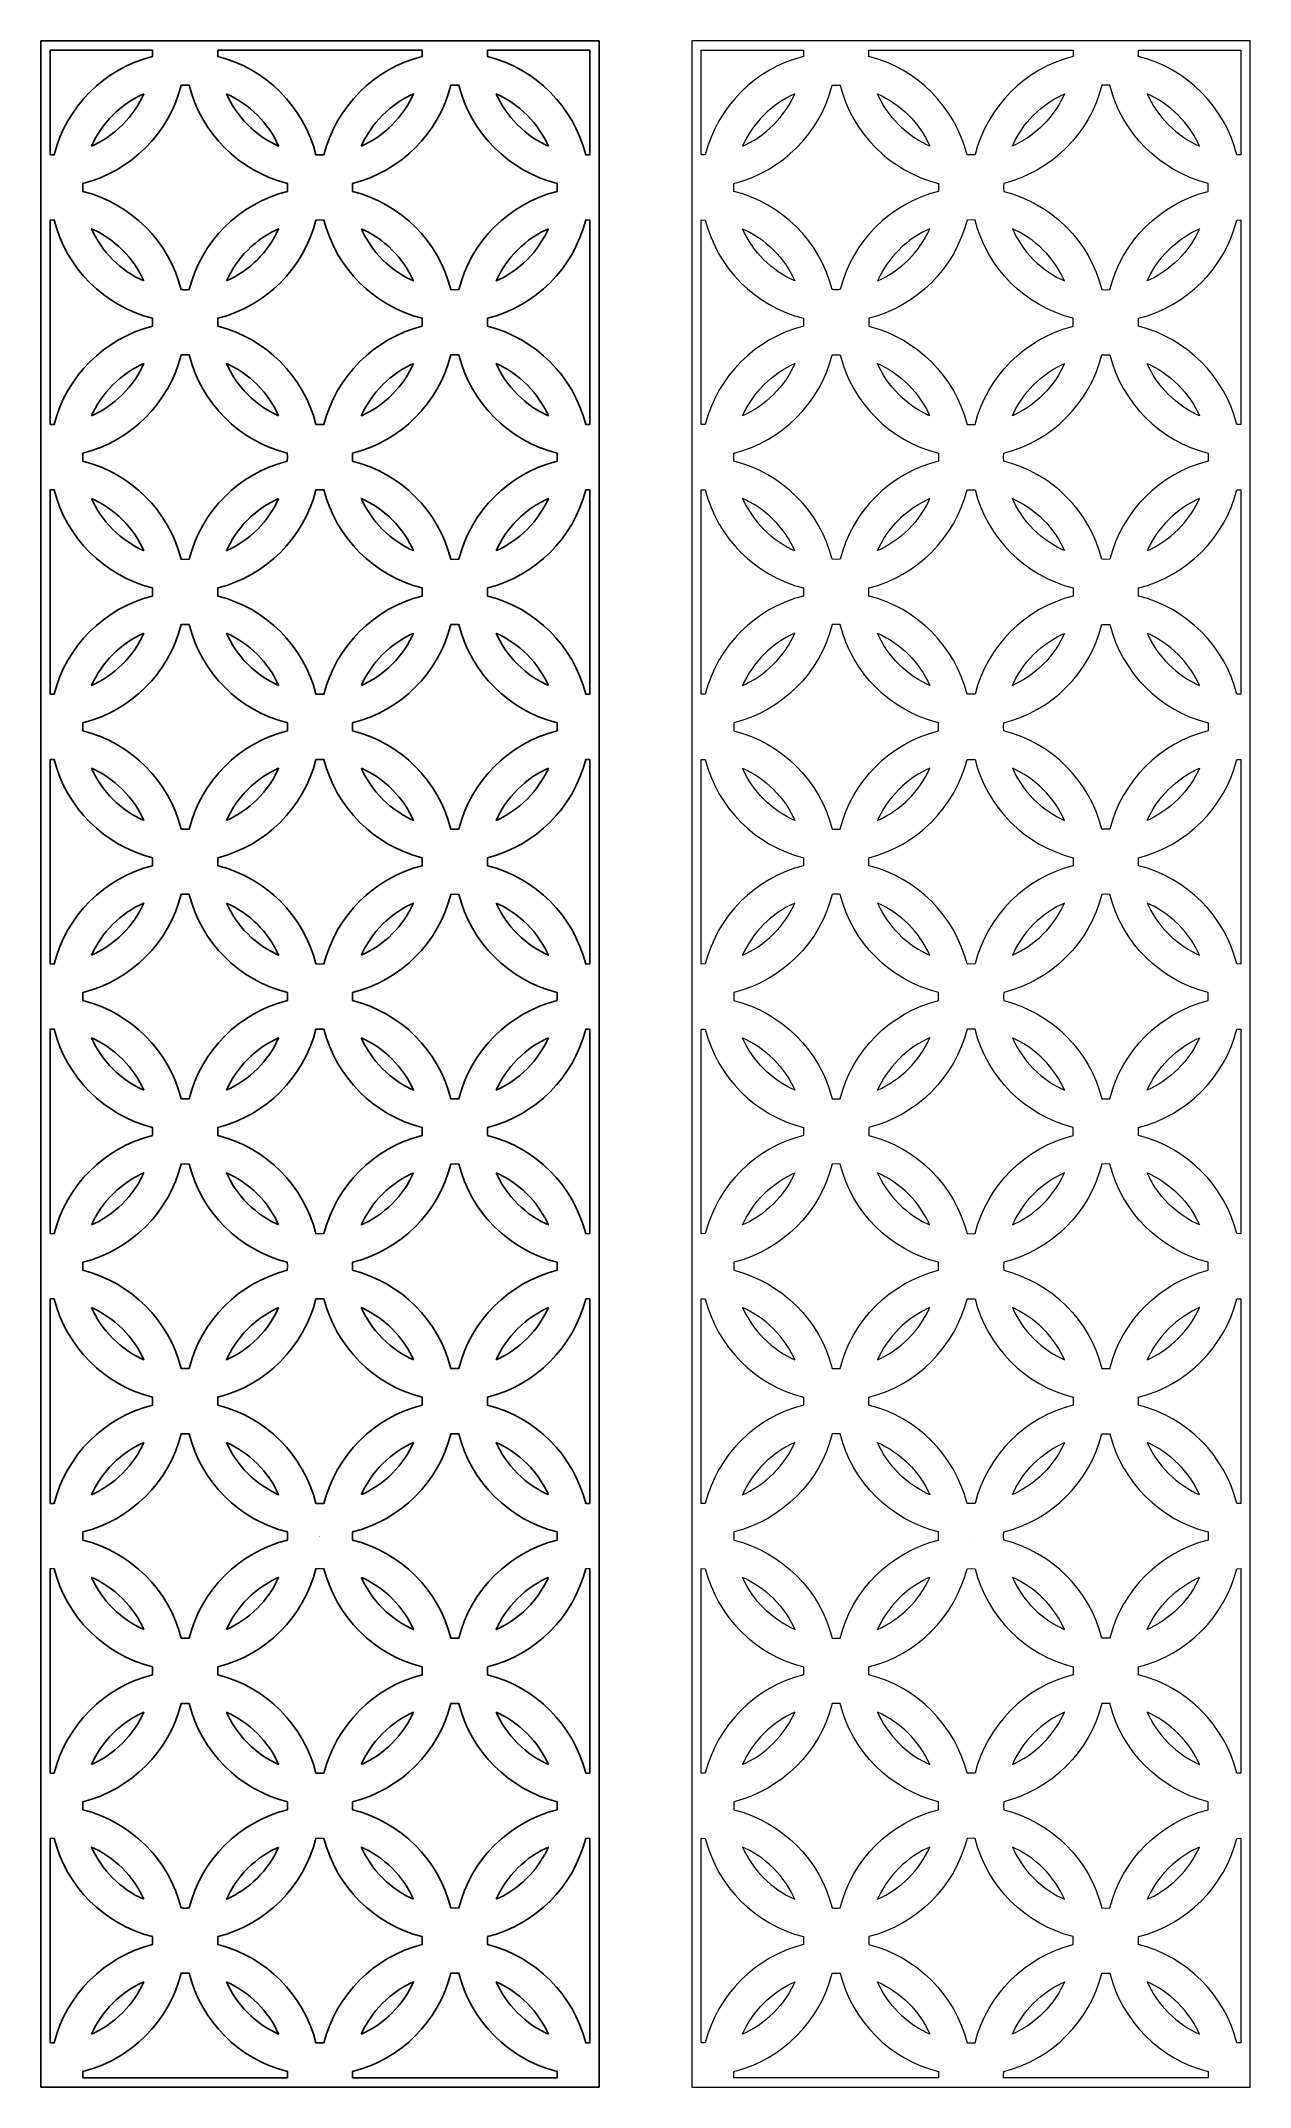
# Model space of a CAD drawing. Header units: centimetres. Extents: x -9.7 to 6.3, y -13.3 to 13.9.
import ezdxf

# ---------------------------------------------------------------- set-up
doc = ezdxf.new("R2010")
doc.units = ezdxf.units.CM
doc.header["$MEASUREMENT"] = 0
doc.layers.add('layer 1', color=7, linetype='Continuous')

msp = doc.modelspace()

# ---------------------------------------------------------------- linework, layer by layer
at = {"layer": 'layer 1', "color": 177}
for points, knots in [([(-9.73595, 13.85674), (-9.73595, 13.85674), (-2.33267, 13.85674), (-2.33267, 13.85674), (-2.33267, 13.85674), (-2.33267, 13.85674), (-2.33267, -13.28858), (-2.33267, -13.28858), (-2.33267, -13.28858), (-2.33267, -13.28858), (-9.73595, -13.28858), (-9.73595, -13.28858), (-9.73595, -13.28858), (-9.73595, -13.28858), (-9.73595, 13.85674), (-9.73595, 13.85674)], [0, 0, 0, 0, 0.2, 0.2, 0.2, 0.2, 0.4, 0.4, 0.4, 0.4, 0.6, 0.6, 0.6, 0.6, 1, 1, 1, 1]), ([(-9.61256, 12.34538), (-9.61256, 12.34538), (-9.55922, 12.34674), (-9.55922, 12.34674), (-9.55922, 12.34674), (-9.39938, 12.98505), (-8.89513, 13.48934), (-8.25679, 13.64916), (-8.25679, 13.64916), (-8.25679, 13.64916), (-8.25543, 13.7025), (-8.25543, 13.7025), (-8.25543, 13.7025), (-8.25543, 13.7025), (-8.25622, 13.73336), (-8.25622, 13.73336), (-8.25622, 13.73336), (-8.25622, 13.73336), (-9.61256, 13.73336), (-9.61256, 13.73336), (-9.61256, 13.73336), (-9.61256, 13.73336), (-9.61256, 12.34538), (-9.61256, 12.34538)], [0, 0, 0, 0, 0.14285714, 0.14285714, 0.14285714, 0.14285714, 0.28571429, 0.28571429, 0.28571429, 0.28571429, 0.42857143, 0.42857143, 0.42857143, 0.42857143, 0.57142857, 0.57142857, 0.57142857, 0.57142857, 0.71428571, 0.71428571, 0.71428571, 0.71428571, 1, 1, 1, 1]), ([(-7.39065, 13.73336), (-7.39065, 13.73336), (-7.39144, 13.7025), (-7.39144, 13.7025), (-7.39144, 13.7025), (-7.39144, 13.7025), (-7.39008, 13.64916), (-7.39008, 13.64916), (-7.39008, 13.64916), (-6.75173, 13.48934), (-6.24748, 12.98505), (-6.08764, 12.34674), (-6.08764, 12.34674), (-6.08764, 12.34674), (-6.03431, 12.34538), (-6.03431, 12.34538), (-6.03431, 12.34538), (-6.03431, 12.34538), (-5.98097, 12.34674), (-5.98097, 12.34674), (-5.98097, 12.34674), (-5.82114, 12.98508), (-5.31686, 13.48933), (-4.67854, 13.64916), (-4.67854, 13.64916), (-4.67854, 13.64916), (-4.67718, 13.7025), (-4.67718, 13.7025), (-4.67718, 13.7025), (-4.67718, 13.7025), (-4.67797, 13.73336), (-4.67797, 13.73336), (-4.67797, 13.73336), (-4.67797, 13.73336), (-7.39065, 13.73336), (-7.39065, 13.73336)], [0, 0, 0, 0, 0.1, 0.1, 0.1, 0.1, 0.2, 0.2, 0.2, 0.2, 0.3, 0.3, 0.3, 0.3, 0.4, 0.4, 0.4, 0.4, 0.5, 0.5, 0.5, 0.5, 0.6, 0.6, 0.6, 0.6, 0.7, 0.7, 0.7, 0.7, 0.8, 0.8, 0.8, 0.8, 1, 1, 1, 1]), ([(-3.8124, 13.73336), (-3.8124, 13.73336), (-3.81319, 13.7025), (-3.81319, 13.7025), (-3.81319, 13.7025), (-3.81319, 13.7025), (-3.81183, 13.64916), (-3.81183, 13.64916), (-3.81183, 13.64916), (-3.17351, 13.48933), (-2.66922, 12.98508), (-2.5094, 12.34674), (-2.5094, 12.34674), (-2.5094, 12.34674), (-2.45606, 12.34538), (-2.45606, 12.34538), (-2.45606, 12.34538), (-2.45606, 12.34538), (-2.45606, 13.73336), (-2.45606, 13.73336), (-2.45606, 13.73336), (-2.45606, 13.73336), (-3.8124, 13.73336), (-3.8124, 13.73336)], [0, 0, 0, 0, 0.14285714, 0.14285714, 0.14285714, 0.14285714, 0.28571429, 0.28571429, 0.28571429, 0.28571429, 0.42857143, 0.42857143, 0.42857143, 0.42857143, 0.57142857, 0.57142857, 0.57142857, 0.57142857, 0.71428571, 0.71428571, 0.71428571, 0.71428571, 1, 1, 1, 1]), ([(-7.87668, 13.2695), (-8.03644, 12.63087), (-8.54095, 12.12639), (-9.17955, 11.96663), (-9.17955, 11.96663), (-9.18024, 11.94895), (-9.1807, 11.93122), (-9.1807, 11.91338), (-9.1807, 11.91338), (-9.1807, 11.89554), (-9.18024, 11.8778), (-9.17955, 11.86013), (-9.17955, 11.86013), (-8.54095, 11.70036), (-8.03644, 11.19589), (-7.87668, 10.55725), (-7.87668, 10.55725), (-7.859, 10.55657), (-7.84127, 10.55611), (-7.82343, 10.55611), (-7.82343, 10.55611), (-7.80559, 10.55611), (-7.78786, 10.55657), (-7.77018, 10.55725), (-7.77018, 10.55725), (-7.61043, 11.19589), (-7.10591, 11.70036), (-6.46731, 11.86013), (-6.46731, 11.86013), (-6.46662, 11.8778), (-6.46617, 11.89554), (-6.46617, 11.91338), (-6.46617, 11.91338), (-6.46617, 11.93122), (-6.46662, 11.94895), (-6.46731, 11.96663), (-6.46731, 11.96663), (-7.10591, 12.1264), (-7.61042, 12.63087), (-7.77018, 13.2695), (-7.77018, 13.2695), (-7.78786, 13.27019), (-7.80559, 13.27064), (-7.82343, 13.27064), (-7.82343, 13.27064), (-7.84127, 13.27064), (-7.85901, 13.27019), (-7.87668, 13.2695)], [0, 0, 0, 0, 0.07692308, 0.07692308, 0.07692308, 0.07692308, 0.15384615, 0.15384615, 0.15384615, 0.15384615, 0.23076923, 0.23076923, 0.23076923, 0.23076923, 0.30769231, 0.30769231, 0.30769231, 0.30769231, 0.38461538, 0.38461538, 0.38461538, 0.38461538, 0.46153846, 0.46153846, 0.46153846, 0.46153846, 0.53846154, 0.53846154, 0.53846154, 0.53846154, 0.61538462, 0.61538462, 0.61538462, 0.61538462, 0.69230769, 0.69230769, 0.69230769, 0.69230769, 0.76923077, 0.76923077, 0.76923077, 0.76923077, 0.84615385, 0.84615385, 0.84615385, 0.84615385, 1, 1, 1, 1]), ([(-8.37181, 13.15451), (-8.37181, 13.15451), (-8.38931, 13.11591), (-8.38931, 13.11591), (-8.38931, 13.11591), (-8.38931, 13.11591), (-8.41933, 13.05743), (-8.41933, 13.05743), (-8.41933, 13.05743), (-8.41933, 13.05743), (-8.45209, 13.00057), (-8.45209, 13.00057), (-8.45209, 13.00057), (-8.45209, 13.00057), (-8.4875, 12.94542), (-8.4875, 12.94542), (-8.4875, 12.94542), (-8.4875, 12.94542), (-8.52548, 12.89208), (-8.52548, 12.89208), (-8.52548, 12.89208), (-8.52548, 12.89208), (-8.56594, 12.84064), (-8.56594, 12.84064), (-8.56594, 12.84064), (-8.56594, 12.84064), (-8.60878, 12.7912), (-8.60878, 12.7912), (-8.60878, 12.7912), (-8.60878, 12.7912), (-8.65392, 12.74387), (-8.65392, 12.74387), (-8.65392, 12.74387), (-8.65392, 12.74387), (-8.70126, 12.69873), (-8.70126, 12.69873), (-8.70126, 12.69873), (-8.70126, 12.69873), (-8.75069, 12.65589), (-8.75069, 12.65589), (-8.75069, 12.65589), (-8.75069, 12.65589), (-8.80213, 12.61543), (-8.80213, 12.61543), (-8.80213, 12.61543), (-8.80213, 12.61543), (-8.85547, 12.57745), (-8.85547, 12.57745), (-8.85547, 12.57745), (-8.85547, 12.57745), (-8.91062, 12.54204), (-8.91062, 12.54204), (-8.91062, 12.54204), (-8.91062, 12.54204), (-8.96748, 12.50928), (-8.96748, 12.50928), (-8.96748, 12.50928), (-8.96748, 12.50928), (-9.02596, 12.47925), (-9.02596, 12.47925), (-9.02596, 12.47925), (-9.02596, 12.47925), (-9.06457, 12.46175), (-9.06457, 12.46175), (-9.06457, 12.46175), (-8.9278, 12.7696), (-8.67965, 13.01774), (-8.37181, 13.15451)], [0, 0, 0, 0, 0.05555556, 0.05555556, 0.05555556, 0.05555556, 0.11111111, 0.11111111, 0.11111111, 0.11111111, 0.16666667, 0.16666667, 0.16666667, 0.16666667, 0.22222222, 0.22222222, 0.22222222, 0.22222222, 0.27777778, 0.27777778, 0.27777778, 0.27777778, 0.33333333, 0.33333333, 0.33333333, 0.33333333, 0.38888889, 0.38888889, 0.38888889, 0.38888889, 0.44444444, 0.44444444, 0.44444444, 0.44444444, 0.5, 0.5, 0.5, 0.5, 0.55555556, 0.55555556, 0.55555556, 0.55555556, 0.61111111, 0.61111111, 0.61111111, 0.61111111, 0.66666667, 0.66666667, 0.66666667, 0.66666667, 0.72222222, 0.72222222, 0.72222222, 0.72222222, 0.77777778, 0.77777778, 0.77777778, 0.77777778, 0.83333333, 0.83333333, 0.83333333, 0.83333333, 0.88888889, 0.88888889, 0.88888889, 0.88888889, 1, 1, 1, 1]), ([(-7.27506, 13.15452), (-7.27506, 13.15452), (-7.25756, 13.11591), (-7.25756, 13.11591), (-7.25756, 13.11591), (-7.25756, 13.11591), (-7.22754, 13.05743), (-7.22754, 13.05743), (-7.22754, 13.05743), (-7.22754, 13.05743), (-7.19478, 13.00057), (-7.19478, 13.00057), (-7.19478, 13.00057), (-7.19478, 13.00057), (-7.15937, 12.94542), (-7.15937, 12.94542), (-7.15937, 12.94542), (-7.15937, 12.94542), (-7.12139, 12.89208), (-7.12139, 12.89208), (-7.12139, 12.89208), (-7.12139, 12.89208), (-7.08093, 12.84064), (-7.08093, 12.84064), (-7.08093, 12.84064), (-7.08093, 12.84064), (-7.03808, 12.7912), (-7.03808, 12.7912), (-7.03808, 12.7912), (-7.03808, 12.7912), (-6.99295, 12.74387), (-6.99295, 12.74387), (-6.99295, 12.74387), (-6.99295, 12.74387), (-6.94561, 12.69873), (-6.94561, 12.69873), (-6.94561, 12.69873), (-6.94561, 12.69873), (-6.89617, 12.65589), (-6.89617, 12.65589), (-6.89617, 12.65589), (-6.89617, 12.65589), (-6.84473, 12.61543), (-6.84473, 12.61543), (-6.84473, 12.61543), (-6.84473, 12.61543), (-6.79139, 12.57745), (-6.79139, 12.57745), (-6.79139, 12.57745), (-6.79139, 12.57745), (-6.73625, 12.54204), (-6.73625, 12.54204), (-6.73625, 12.54204), (-6.73625, 12.54204), (-6.67939, 12.50928), (-6.67939, 12.50928), (-6.67939, 12.50928), (-6.67939, 12.50928), (-6.62091, 12.47925), (-6.62091, 12.47925), (-6.62091, 12.47925), (-6.62091, 12.47925), (-6.58229, 12.46175), (-6.58229, 12.46175), (-6.58229, 12.46175), (-6.71907, 12.7696), (-6.96722, 13.01775), (-7.27506, 13.15452)], [0, 0, 0, 0, 0.05555556, 0.05555556, 0.05555556, 0.05555556, 0.11111111, 0.11111111, 0.11111111, 0.11111111, 0.16666667, 0.16666667, 0.16666667, 0.16666667, 0.22222222, 0.22222222, 0.22222222, 0.22222222, 0.27777778, 0.27777778, 0.27777778, 0.27777778, 0.33333333, 0.33333333, 0.33333333, 0.33333333, 0.38888889, 0.38888889, 0.38888889, 0.38888889, 0.44444444, 0.44444444, 0.44444444, 0.44444444, 0.5, 0.5, 0.5, 0.5, 0.55555556, 0.55555556, 0.55555556, 0.55555556, 0.61111111, 0.61111111, 0.61111111, 0.61111111, 0.66666667, 0.66666667, 0.66666667, 0.66666667, 0.72222222, 0.72222222, 0.72222222, 0.72222222, 0.77777778, 0.77777778, 0.77777778, 0.77777778, 0.83333333, 0.83333333, 0.83333333, 0.83333333, 0.88888889, 0.88888889, 0.88888889, 0.88888889, 1, 1, 1, 1]), ([(-2.88942, 11.86004), (-3.52776, 11.70022), (-4.03201, 11.19593), (-4.19185, 10.55761), (-4.19185, 10.55761), (-4.19185, 10.55761), (-4.24519, 10.55625), (-4.24519, 10.55625), (-4.24519, 10.55625), (-4.24519, 10.55625), (-4.29852, 10.55761), (-4.29852, 10.55761), (-4.29852, 10.55761), (-4.45834, 11.19596), (-4.96263, 11.70021), (-5.60096, 11.86004), (-5.60096, 11.86004), (-5.60096, 11.86004), (-5.60231, 11.91338), (-5.60231, 11.91338), (-5.60231, 11.91338), (-5.60231, 11.91338), (-5.60096, 11.96671), (-5.60096, 11.96671), (-5.60096, 11.96671), (-4.96263, 12.12655), (-4.45835, 12.6308), (-4.29852, 13.26915), (-4.29852, 13.26915), (-4.29852, 13.26915), (-4.24519, 13.27051), (-4.24519, 13.27051), (-4.24519, 13.27051), (-4.24519, 13.27051), (-4.19185, 13.26915), (-4.19185, 13.26915), (-4.19185, 13.26915), (-4.03202, 12.6308), (-3.52774, 12.12655), (-2.88942, 11.96672), (-2.88942, 11.96672), (-2.88942, 11.96672), (-2.88806, 11.91338), (-2.88806, 11.91338), (-2.88806, 11.91338), (-2.88806, 11.91338), (-2.88942, 11.86004), (-2.88942, 11.86004)], [0, 0, 0, 0, 0.07692308, 0.07692308, 0.07692308, 0.07692308, 0.15384615, 0.15384615, 0.15384615, 0.15384615, 0.23076923, 0.23076923, 0.23076923, 0.23076923, 0.30769231, 0.30769231, 0.30769231, 0.30769231, 0.38461538, 0.38461538, 0.38461538, 0.38461538, 0.46153846, 0.46153846, 0.46153846, 0.46153846, 0.53846154, 0.53846154, 0.53846154, 0.53846154, 0.61538462, 0.61538462, 0.61538462, 0.61538462, 0.69230769, 0.69230769, 0.69230769, 0.69230769, 0.76923077, 0.76923077, 0.76923077, 0.76923077, 0.84615385, 0.84615385, 0.84615385, 0.84615385, 1, 1, 1, 1]), ([(-5.48562, 12.46207), (-5.48562, 12.46207), (-5.4477, 12.47926), (-5.4477, 12.47926), (-5.4477, 12.47926), (-5.4477, 12.47926), (-5.38923, 12.50928), (-5.38923, 12.50928), (-5.38923, 12.50928), (-5.38923, 12.50928), (-5.33237, 12.54204), (-5.33237, 12.54204), (-5.33237, 12.54204), (-5.33237, 12.54204), (-5.27722, 12.57745), (-5.27722, 12.57745), (-5.27722, 12.57745), (-5.27722, 12.57745), (-5.22388, 12.61543), (-5.22388, 12.61543), (-5.22388, 12.61543), (-5.22388, 12.61543), (-5.17244, 12.65588), (-5.17244, 12.65588), (-5.17244, 12.65588), (-5.17244, 12.65588), (-5.12301, 12.69873), (-5.12301, 12.69873), (-5.12301, 12.69873), (-5.12301, 12.69873), (-5.07567, 12.74387), (-5.07567, 12.74387), (-5.07567, 12.74387), (-5.07567, 12.74387), (-5.03053, 12.79121), (-5.03053, 12.79121), (-5.03053, 12.79121), (-5.03053, 12.79121), (-4.98768, 12.84064), (-4.98768, 12.84064), (-4.98768, 12.84064), (-4.98768, 12.84064), (-4.94722, 12.89208), (-4.94722, 12.89208), (-4.94722, 12.89208), (-4.94722, 12.89208), (-4.90925, 12.94542), (-4.90925, 12.94542), (-4.90925, 12.94542), (-4.90925, 12.94542), (-4.87384, 13.00057), (-4.87384, 13.00057), (-4.87384, 13.00057), (-4.87384, 13.00057), (-4.84108, 13.05742), (-4.84108, 13.05742), (-4.84108, 13.05742), (-4.84108, 13.05742), (-4.81106, 13.1159), (-4.81106, 13.1159), (-4.81106, 13.1159), (-4.81106, 13.1159), (-4.79387, 13.15382), (-4.79387, 13.15382), (-4.79387, 13.15382), (-4.79387, 13.15382), (-4.83178, 13.13663), (-4.83178, 13.13663), (-4.83178, 13.13663), (-4.83178, 13.13663), (-4.89026, 13.10661), (-4.89026, 13.10661), (-4.89026, 13.10661), (-4.89026, 13.10661), (-4.94712, 13.07385), (-4.94712, 13.07385), (-4.94712, 13.07385), (-4.94712, 13.07385), (-5.00227, 13.03844), (-5.00227, 13.03844), (-5.00227, 13.03844), (-5.00227, 13.03844), (-5.05561, 13.00046), (-5.05561, 13.00046), (-5.05561, 13.00046), (-5.05561, 13.00046), (-5.10705, 12.96), (-5.10705, 12.96), (-5.10705, 12.96), (-5.10705, 12.96), (-5.15649, 12.91715), (-5.15649, 12.91715), (-5.15649, 12.91715), (-5.15649, 12.91715), (-5.20382, 12.87202), (-5.20382, 12.87202), (-5.20382, 12.87202), (-5.20382, 12.87202), (-5.24896, 12.82468), (-5.24896, 12.82468), (-5.24896, 12.82468), (-5.24896, 12.82468), (-5.29181, 12.77524), (-5.29181, 12.77524), (-5.29181, 12.77524), (-5.29181, 12.77524), (-5.33227, 12.7238), (-5.33227, 12.7238), (-5.33227, 12.7238), (-5.33227, 12.7238), (-5.37024, 12.67046), (-5.37024, 12.67046), (-5.37024, 12.67046), (-5.37024, 12.67046), (-5.40565, 12.61531), (-5.40565, 12.61531), (-5.40565, 12.61531), (-5.40565, 12.61531), (-5.43841, 12.55845), (-5.43841, 12.55845), (-5.43841, 12.55845), (-5.43841, 12.55845), (-5.46843, 12.49998), (-5.46843, 12.49998), (-5.46843, 12.49998), (-5.46843, 12.49998), (-5.48562, 12.46207), (-5.48562, 12.46207)], [0, 0, 0, 0, 0.03030303, 0.03030303, 0.03030303, 0.03030303, 0.06060606, 0.06060606, 0.06060606, 0.06060606, 0.09090909, 0.09090909, 0.09090909, 0.09090909, 0.12121212, 0.12121212, 0.12121212, 0.12121212, 0.15151515, 0.15151515, 0.15151515, 0.15151515, 0.18181818, 0.18181818, 0.18181818, 0.18181818, 0.21212121, 0.21212121, 0.21212121, 0.21212121, 0.24242424, 0.24242424, 0.24242424, 0.24242424, 0.27272727, 0.27272727, 0.27272727, 0.27272727, 0.3030303, 0.3030303, 0.3030303, 0.3030303, 0.33333333, 0.33333333, 0.33333333, 0.33333333, 0.36363636, 0.36363636, 0.36363636, 0.36363636, 0.39393939, 0.39393939, 0.39393939, 0.39393939, 0.42424242, 0.42424242, 0.42424242, 0.42424242, 0.45454545, 0.45454545, 0.45454545, 0.45454545, 0.48484848, 0.48484848, 0.48484848, 0.48484848, 0.51515152, 0.51515152, 0.51515152, 0.51515152, 0.54545455, 0.54545455, 0.54545455, 0.54545455, 0.57575758, 0.57575758, 0.57575758, 0.57575758, 0.60606061, 0.60606061, 0.60606061, 0.60606061, 0.63636364, 0.63636364, 0.63636364, 0.63636364, 0.66666667, 0.66666667, 0.66666667, 0.66666667, 0.6969697, 0.6969697, 0.6969697, 0.6969697, 0.72727273, 0.72727273, 0.72727273, 0.72727273, 0.75757576, 0.75757576, 0.75757576, 0.75757576, 0.78787879, 0.78787879, 0.78787879, 0.78787879, 0.81818182, 0.81818182, 0.81818182, 0.81818182, 0.84848485, 0.84848485, 0.84848485, 0.84848485, 0.87878788, 0.87878788, 0.87878788, 0.87878788, 0.90909091, 0.90909091, 0.90909091, 0.90909091, 0.93939394, 0.93939394, 0.93939394, 0.93939394, 1, 1, 1, 1]), ([(-3.00475, 12.46207), (-3.00475, 12.46207), (-3.04267, 12.47926), (-3.04267, 12.47926), (-3.04267, 12.47926), (-3.04267, 12.47926), (-3.10115, 12.50928), (-3.10115, 12.50928), (-3.10115, 12.50928), (-3.10115, 12.50928), (-3.15801, 12.54204), (-3.15801, 12.54204), (-3.15801, 12.54204), (-3.15801, 12.54204), (-3.21315, 12.57745), (-3.21315, 12.57745), (-3.21315, 12.57745), (-3.21315, 12.57745), (-3.26649, 12.61543), (-3.26649, 12.61543), (-3.26649, 12.61543), (-3.26649, 12.61543), (-3.31793, 12.65588), (-3.31793, 12.65588), (-3.31793, 12.65588), (-3.31793, 12.65588), (-3.36736, 12.69873), (-3.36736, 12.69873), (-3.36736, 12.69873), (-3.36736, 12.69873), (-3.4147, 12.74387), (-3.4147, 12.74387), (-3.4147, 12.74387), (-3.4147, 12.74387), (-3.45984, 12.79121), (-3.45984, 12.79121), (-3.45984, 12.79121), (-3.45984, 12.79121), (-3.50269, 12.84064), (-3.50269, 12.84064), (-3.50269, 12.84064), (-3.50269, 12.84064), (-3.54315, 12.89208), (-3.54315, 12.89208), (-3.54315, 12.89208), (-3.54315, 12.89208), (-3.58113, 12.94542), (-3.58113, 12.94542), (-3.58113, 12.94542), (-3.58113, 12.94542), (-3.61654, 13.00057), (-3.61654, 13.00057), (-3.61654, 13.00057), (-3.61654, 13.00057), (-3.64929, 13.05742), (-3.64929, 13.05742), (-3.64929, 13.05742), (-3.64929, 13.05742), (-3.67931, 13.1159), (-3.67931, 13.1159), (-3.67931, 13.1159), (-3.67931, 13.1159), (-3.6965, 13.15382), (-3.6965, 13.15382), (-3.6965, 13.15382), (-3.6965, 13.15382), (-3.65858, 13.13663), (-3.65858, 13.13663), (-3.65858, 13.13663), (-3.65858, 13.13663), (-3.6001, 13.10661), (-3.6001, 13.10661), (-3.6001, 13.10661), (-3.6001, 13.10661), (-3.54324, 13.07385), (-3.54324, 13.07385), (-3.54324, 13.07385), (-3.54324, 13.07385), (-3.4881, 13.03844), (-3.4881, 13.03844), (-3.4881, 13.03844), (-3.4881, 13.03844), (-3.43476, 13.00046), (-3.43476, 13.00046), (-3.43476, 13.00046), (-3.43476, 13.00046), (-3.38332, 12.96), (-3.38332, 12.96), (-3.38332, 12.96), (-3.38332, 12.96), (-3.33388, 12.91715), (-3.33388, 12.91715), (-3.33388, 12.91715), (-3.33388, 12.91715), (-3.28655, 12.87202), (-3.28655, 12.87202), (-3.28655, 12.87202), (-3.28655, 12.87202), (-3.2414, 12.82468), (-3.2414, 12.82468), (-3.2414, 12.82468), (-3.2414, 12.82468), (-3.19856, 12.77524), (-3.19856, 12.77524), (-3.19856, 12.77524), (-3.19856, 12.77524), (-3.1581, 12.7238), (-3.1581, 12.7238), (-3.1581, 12.7238), (-3.1581, 12.7238), (-3.12012, 12.67046), (-3.12012, 12.67046), (-3.12012, 12.67046), (-3.12012, 12.67046), (-3.08471, 12.61531), (-3.08471, 12.61531), (-3.08471, 12.61531), (-3.08471, 12.61531), (-3.05196, 12.55846), (-3.05196, 12.55846), (-3.05196, 12.55846), (-3.05196, 12.55846), (-3.02194, 12.49998), (-3.02194, 12.49998), (-3.02194, 12.49998), (-3.02194, 12.49998), (-3.00475, 12.46207), (-3.00475, 12.46207)], [0, 0, 0, 0, 0.03030303, 0.03030303, 0.03030303, 0.03030303, 0.06060606, 0.06060606, 0.06060606, 0.06060606, 0.09090909, 0.09090909, 0.09090909, 0.09090909, 0.12121212, 0.12121212, 0.12121212, 0.12121212, 0.15151515, 0.15151515, 0.15151515, 0.15151515, 0.18181818, 0.18181818, 0.18181818, 0.18181818, 0.21212121, 0.21212121, 0.21212121, 0.21212121, 0.24242424, 0.24242424, 0.24242424, 0.24242424, 0.27272727, 0.27272727, 0.27272727, 0.27272727, 0.3030303, 0.3030303, 0.3030303, 0.3030303, 0.33333333, 0.33333333, 0.33333333, 0.33333333, 0.36363636, 0.36363636, 0.36363636, 0.36363636, 0.39393939, 0.39393939, 0.39393939, 0.39393939, 0.42424242, 0.42424242, 0.42424242, 0.42424242, 0.45454545, 0.45454545, 0.45454545, 0.45454545, 0.48484848, 0.48484848, 0.48484848, 0.48484848, 0.51515152, 0.51515152, 0.51515152, 0.51515152, 0.54545455, 0.54545455, 0.54545455, 0.54545455, 0.57575758, 0.57575758, 0.57575758, 0.57575758, 0.60606061, 0.60606061, 0.60606061, 0.60606061, 0.63636364, 0.63636364, 0.63636364, 0.63636364, 0.66666667, 0.66666667, 0.66666667, 0.66666667, 0.6969697, 0.6969697, 0.6969697, 0.6969697, 0.72727273, 0.72727273, 0.72727273, 0.72727273, 0.75757576, 0.75757576, 0.75757576, 0.75757576, 0.78787879, 0.78787879, 0.78787879, 0.78787879, 0.81818182, 0.81818182, 0.81818182, 0.81818182, 0.84848485, 0.84848485, 0.84848485, 0.84848485, 0.87878788, 0.87878788, 0.87878788, 0.87878788, 0.90909091, 0.90909091, 0.90909091, 0.90909091, 0.93939394, 0.93939394, 0.93939394, 0.93939394, 1, 1, 1, 1]), ([(-9.61256, 8.76713), (-9.61256, 8.76713), (-9.55922, 8.76849), (-9.55922, 8.76849), (-9.55922, 8.76849), (-9.39939, 9.40683), (-8.89511, 9.91108), (-8.25679, 10.07091), (-8.25679, 10.07091), (-8.25679, 10.07091), (-8.25543, 10.12426), (-8.25543, 10.12426), (-8.25543, 10.12426), (-8.25543, 10.12426), (-8.25679, 10.17759), (-8.25679, 10.17759), (-8.25679, 10.17759), (-8.89513, 10.33741), (-9.39938, 10.8417), (-9.55922, 11.48003), (-9.55922, 11.48003), (-9.55922, 11.48003), (-9.61256, 11.48138), (-9.61256, 11.48138), (-9.61256, 11.48138), (-9.61256, 11.48138), (-9.61256, 8.76713), (-9.61256, 8.76713)], [0, 0, 0, 0, 0.125, 0.125, 0.125, 0.125, 0.25, 0.25, 0.25, 0.25, 0.375, 0.375, 0.375, 0.375, 0.5, 0.5, 0.5, 0.5, 0.625, 0.625, 0.625, 0.625, 0.75, 0.75, 0.75, 0.75, 1, 1, 1, 1]), ([(-4.67854, 10.07091), (-5.31688, 9.91109), (-5.82113, 9.40681), (-5.98097, 8.76849), (-5.98097, 8.76849), (-5.98097, 8.76849), (-6.03431, 8.76713), (-6.03431, 8.76713), (-6.03431, 8.76713), (-6.03431, 8.76713), (-6.08764, 8.76849), (-6.08764, 8.76849), (-6.08764, 8.76849), (-6.24747, 9.40683), (-6.75176, 9.91108), (-7.39008, 10.07092), (-7.39008, 10.07092), (-7.39008, 10.07092), (-7.39144, 10.12426), (-7.39144, 10.12426), (-7.39144, 10.12426), (-7.39144, 10.12426), (-7.39008, 10.17759), (-7.39008, 10.17759), (-7.39008, 10.17759), (-6.75173, 10.33741), (-6.24748, 10.8417), (-6.08764, 11.48003), (-6.08764, 11.48003), (-6.08764, 11.48003), (-6.03431, 11.48138), (-6.03431, 11.48138), (-6.03431, 11.48138), (-6.03431, 11.48138), (-5.98097, 11.48003), (-5.98097, 11.48003), (-5.98097, 11.48003), (-5.82115, 10.84168), (-5.31686, 10.33742), (-4.67854, 10.17759), (-4.67854, 10.17759), (-4.67854, 10.17759), (-4.67718, 10.12426), (-4.67718, 10.12426), (-4.67718, 10.12426), (-4.67718, 10.12426), (-4.67854, 10.07091), (-4.67854, 10.07091)], [0, 0, 0, 0, 0.07692308, 0.07692308, 0.07692308, 0.07692308, 0.15384615, 0.15384615, 0.15384615, 0.15384615, 0.23076923, 0.23076923, 0.23076923, 0.23076923, 0.30769231, 0.30769231, 0.30769231, 0.30769231, 0.38461538, 0.38461538, 0.38461538, 0.38461538, 0.46153846, 0.46153846, 0.46153846, 0.46153846, 0.53846154, 0.53846154, 0.53846154, 0.53846154, 0.61538462, 0.61538462, 0.61538462, 0.61538462, 0.69230769, 0.69230769, 0.69230769, 0.69230769, 0.76923077, 0.76923077, 0.76923077, 0.76923077, 0.84615385, 0.84615385, 0.84615385, 0.84615385, 1, 1, 1, 1]), ([(-2.45606, 11.48138), (-2.45606, 11.48138), (-2.5094, 11.48003), (-2.5094, 11.48003), (-2.5094, 11.48003), (-2.66922, 10.84168), (-3.17351, 10.33742), (-3.81183, 10.17759), (-3.81183, 10.17759), (-3.81183, 10.17759), (-3.81319, 10.12426), (-3.81319, 10.12426), (-3.81319, 10.12426), (-3.81319, 10.12426), (-3.81183, 10.07092), (-3.81183, 10.07092), (-3.81183, 10.07092), (-3.17349, 9.91109), (-2.66923, 9.40681), (-2.5094, 8.76849), (-2.5094, 8.76849), (-2.5094, 8.76849), (-2.45606, 8.76713), (-2.45606, 8.76713), (-2.45606, 8.76713), (-2.45606, 8.76713), (-2.45606, 11.48138), (-2.45606, 11.48138)], [0, 0, 0, 0, 0.125, 0.125, 0.125, 0.125, 0.25, 0.25, 0.25, 0.25, 0.375, 0.375, 0.375, 0.375, 0.5, 0.5, 0.5, 0.5, 0.625, 0.625, 0.625, 0.625, 0.75, 0.75, 0.75, 0.75, 1, 1, 1, 1]), ([(-8.3718, 10.67224), (-8.3718, 10.67224), (-8.38931, 10.71086), (-8.38931, 10.71086), (-8.38931, 10.71086), (-8.38931, 10.71086), (-8.41933, 10.76933), (-8.41933, 10.76933), (-8.41933, 10.76933), (-8.41933, 10.76933), (-8.45209, 10.82619), (-8.45209, 10.82619), (-8.45209, 10.82619), (-8.45209, 10.82619), (-8.4875, 10.88134), (-8.4875, 10.88134), (-8.4875, 10.88134), (-8.4875, 10.88134), (-8.52548, 10.93468), (-8.52548, 10.93468), (-8.52548, 10.93468), (-8.52548, 10.93468), (-8.56594, 10.98612), (-8.56594, 10.98612), (-8.56594, 10.98612), (-8.56594, 10.98612), (-8.60878, 11.03556), (-8.60878, 11.03556), (-8.60878, 11.03556), (-8.60878, 11.03556), (-8.65392, 11.08289), (-8.65392, 11.08289), (-8.65392, 11.08289), (-8.65392, 11.08289), (-8.70126, 11.12803), (-8.70126, 11.12803), (-8.70126, 11.12803), (-8.70126, 11.12803), (-8.75069, 11.17088), (-8.75069, 11.17088), (-8.75069, 11.17088), (-8.75069, 11.17088), (-8.80213, 11.21134), (-8.80213, 11.21134), (-8.80213, 11.21134), (-8.80213, 11.21134), (-8.85547, 11.24932), (-8.85547, 11.24932), (-8.85547, 11.24932), (-8.85547, 11.24932), (-8.91062, 11.28472), (-8.91062, 11.28472), (-8.91062, 11.28472), (-8.91062, 11.28472), (-8.96748, 11.31748), (-8.96748, 11.31748), (-8.96748, 11.31748), (-8.96748, 11.31748), (-9.02596, 11.34751), (-9.02596, 11.34751), (-9.02596, 11.34751), (-9.02596, 11.34751), (-9.06457, 11.36501), (-9.06457, 11.36501), (-9.06457, 11.36501), (-8.9278, 11.05716), (-8.67965, 10.80901), (-8.3718, 10.67224)], [0, 0, 0, 0, 0.05555556, 0.05555556, 0.05555556, 0.05555556, 0.11111111, 0.11111111, 0.11111111, 0.11111111, 0.16666667, 0.16666667, 0.16666667, 0.16666667, 0.22222222, 0.22222222, 0.22222222, 0.22222222, 0.27777778, 0.27777778, 0.27777778, 0.27777778, 0.33333333, 0.33333333, 0.33333333, 0.33333333, 0.38888889, 0.38888889, 0.38888889, 0.38888889, 0.44444444, 0.44444444, 0.44444444, 0.44444444, 0.5, 0.5, 0.5, 0.5, 0.55555556, 0.55555556, 0.55555556, 0.55555556, 0.61111111, 0.61111111, 0.61111111, 0.61111111, 0.66666667, 0.66666667, 0.66666667, 0.66666667, 0.72222222, 0.72222222, 0.72222222, 0.72222222, 0.77777778, 0.77777778, 0.77777778, 0.77777778, 0.83333333, 0.83333333, 0.83333333, 0.83333333, 0.88888889, 0.88888889, 0.88888889, 0.88888889, 1, 1, 1, 1]), ([(-7.27507, 10.67223), (-7.27507, 10.67223), (-7.25756, 10.71086), (-7.25756, 10.71086), (-7.25756, 10.71086), (-7.25756, 10.71086), (-7.22754, 10.76933), (-7.22754, 10.76933), (-7.22754, 10.76933), (-7.22754, 10.76933), (-7.19478, 10.82619), (-7.19478, 10.82619), (-7.19478, 10.82619), (-7.19478, 10.82619), (-7.15937, 10.88134), (-7.15937, 10.88134), (-7.15937, 10.88134), (-7.15937, 10.88134), (-7.12139, 10.93468), (-7.12139, 10.93468), (-7.12139, 10.93468), (-7.12139, 10.93468), (-7.08093, 10.98612), (-7.08093, 10.98612), (-7.08093, 10.98612), (-7.08093, 10.98612), (-7.03808, 11.03556), (-7.03808, 11.03556), (-7.03808, 11.03556), (-7.03808, 11.03556), (-6.99295, 11.08289), (-6.99295, 11.08289), (-6.99295, 11.08289), (-6.99295, 11.08289), (-6.94561, 11.12803), (-6.94561, 11.12803), (-6.94561, 11.12803), (-6.94561, 11.12803), (-6.89617, 11.17088), (-6.89617, 11.17088), (-6.89617, 11.17088), (-6.89617, 11.17088), (-6.84473, 11.21134), (-6.84473, 11.21134), (-6.84473, 11.21134), (-6.84473, 11.21134), (-6.79139, 11.24932), (-6.79139, 11.24932), (-6.79139, 11.24932), (-6.79139, 11.24932), (-6.73625, 11.28472), (-6.73625, 11.28472), (-6.73625, 11.28472), (-6.73625, 11.28472), (-6.67939, 11.31748), (-6.67939, 11.31748), (-6.67939, 11.31748), (-6.67939, 11.31748), (-6.62091, 11.34751), (-6.62091, 11.34751), (-6.62091, 11.34751), (-6.62091, 11.34751), (-6.58229, 11.36501), (-6.58229, 11.36501), (-6.58229, 11.36501), (-6.71906, 11.05715), (-6.96721, 10.80901), (-7.27507, 10.67223)], [0, 0, 0, 0, 0.05555556, 0.05555556, 0.05555556, 0.05555556, 0.11111111, 0.11111111, 0.11111111, 0.11111111, 0.16666667, 0.16666667, 0.16666667, 0.16666667, 0.22222222, 0.22222222, 0.22222222, 0.22222222, 0.27777778, 0.27777778, 0.27777778, 0.27777778, 0.33333333, 0.33333333, 0.33333333, 0.33333333, 0.38888889, 0.38888889, 0.38888889, 0.38888889, 0.44444444, 0.44444444, 0.44444444, 0.44444444, 0.5, 0.5, 0.5, 0.5, 0.55555556, 0.55555556, 0.55555556, 0.55555556, 0.61111111, 0.61111111, 0.61111111, 0.61111111, 0.66666667, 0.66666667, 0.66666667, 0.66666667, 0.72222222, 0.72222222, 0.72222222, 0.72222222, 0.77777778, 0.77777778, 0.77777778, 0.77777778, 0.83333333, 0.83333333, 0.83333333, 0.83333333, 0.88888889, 0.88888889, 0.88888889, 0.88888889, 1, 1, 1, 1]), ([(-5.48563, 11.3647), (-5.48563, 11.3647), (-5.4477, 11.3475), (-5.4477, 11.3475), (-5.4477, 11.3475), (-5.4477, 11.3475), (-5.38923, 11.31748), (-5.38923, 11.31748), (-5.38923, 11.31748), (-5.38923, 11.31748), (-5.33237, 11.28473), (-5.33237, 11.28473), (-5.33237, 11.28473), (-5.33237, 11.28473), (-5.27722, 11.24932), (-5.27722, 11.24932), (-5.27722, 11.24932), (-5.27722, 11.24932), (-5.22388, 11.21134), (-5.22388, 11.21134), (-5.22388, 11.21134), (-5.22388, 11.21134), (-5.17244, 11.17088), (-5.17244, 11.17088), (-5.17244, 11.17088), (-5.17244, 11.17088), (-5.12301, 11.12803), (-5.12301, 11.12803), (-5.12301, 11.12803), (-5.12301, 11.12803), (-5.07567, 11.08289), (-5.07567, 11.08289), (-5.07567, 11.08289), (-5.07567, 11.08289), (-5.03053, 11.03556), (-5.03053, 11.03556), (-5.03053, 11.03556), (-5.03053, 11.03556), (-4.98768, 10.98612), (-4.98768, 10.98612), (-4.98768, 10.98612), (-4.98768, 10.98612), (-4.94722, 10.93468), (-4.94722, 10.93468), (-4.94722, 10.93468), (-4.94722, 10.93468), (-4.90925, 10.88134), (-4.90925, 10.88134), (-4.90925, 10.88134), (-4.90925, 10.88134), (-4.87384, 10.82619), (-4.87384, 10.82619), (-4.87384, 10.82619), (-4.87384, 10.82619), (-4.84108, 10.76934), (-4.84108, 10.76934), (-4.84108, 10.76934), (-4.84108, 10.76934), (-4.81106, 10.71086), (-4.81106, 10.71086), (-4.81106, 10.71086), (-4.81106, 10.71086), (-4.79387, 10.67294), (-4.79387, 10.67294), (-4.79387, 10.67294), (-4.79387, 10.67294), (-4.83179, 10.69013), (-4.83179, 10.69013), (-4.83179, 10.69013), (-4.83179, 10.69013), (-4.89026, 10.72015), (-4.89026, 10.72015), (-4.89026, 10.72015), (-4.89026, 10.72015), (-4.94712, 10.7529), (-4.94712, 10.7529), (-4.94712, 10.7529), (-4.94712, 10.7529), (-5.00227, 10.78832), (-5.00227, 10.78832), (-5.00227, 10.78832), (-5.00227, 10.78832), (-5.05561, 10.82629), (-5.05561, 10.82629), (-5.05561, 10.82629), (-5.05561, 10.82629), (-5.10705, 10.86675), (-5.10705, 10.86675), (-5.10705, 10.86675), (-5.10705, 10.86675), (-5.15648, 10.9096), (-5.15648, 10.9096), (-5.15648, 10.9096), (-5.15648, 10.9096), (-5.20382, 10.95474), (-5.20382, 10.95474), (-5.20382, 10.95474), (-5.20382, 10.95474), (-5.24896, 11.00208), (-5.24896, 11.00208), (-5.24896, 11.00208), (-5.24896, 11.00208), (-5.29181, 11.05151), (-5.29181, 11.05151), (-5.29181, 11.05151), (-5.29181, 11.05151), (-5.33227, 11.10295), (-5.33227, 11.10295), (-5.33227, 11.10295), (-5.33227, 11.10295), (-5.37024, 11.15629), (-5.37024, 11.15629), (-5.37024, 11.15629), (-5.37024, 11.15629), (-5.40566, 11.21144), (-5.40566, 11.21144), (-5.40566, 11.21144), (-5.40566, 11.21144), (-5.43841, 11.2683), (-5.43841, 11.2683), (-5.43841, 11.2683), (-5.43841, 11.2683), (-5.46843, 11.32677), (-5.46843, 11.32677), (-5.46843, 11.32677), (-5.46843, 11.32677), (-5.48563, 11.3647), (-5.48563, 11.3647)], [0, 0, 0, 0, 0.03030303, 0.03030303, 0.03030303, 0.03030303, 0.06060606, 0.06060606, 0.06060606, 0.06060606, 0.09090909, 0.09090909, 0.09090909, 0.09090909, 0.12121212, 0.12121212, 0.12121212, 0.12121212, 0.15151515, 0.15151515, 0.15151515, 0.15151515, 0.18181818, 0.18181818, 0.18181818, 0.18181818, 0.21212121, 0.21212121, 0.21212121, 0.21212121, 0.24242424, 0.24242424, 0.24242424, 0.24242424, 0.27272727, 0.27272727, 0.27272727, 0.27272727, 0.3030303, 0.3030303, 0.3030303, 0.3030303, 0.33333333, 0.33333333, 0.33333333, 0.33333333, 0.36363636, 0.36363636, 0.36363636, 0.36363636, 0.39393939, 0.39393939, 0.39393939, 0.39393939, 0.42424242, 0.42424242, 0.42424242, 0.42424242, 0.45454545, 0.45454545, 0.45454545, 0.45454545, 0.48484848, 0.48484848, 0.48484848, 0.48484848, 0.51515152, 0.51515152, 0.51515152, 0.51515152, 0.54545455, 0.54545455, 0.54545455, 0.54545455, 0.57575758, 0.57575758, 0.57575758, 0.57575758, 0.60606061, 0.60606061, 0.60606061, 0.60606061, 0.63636364, 0.63636364, 0.63636364, 0.63636364, 0.66666667, 0.66666667, 0.66666667, 0.66666667, 0.6969697, 0.6969697, 0.6969697, 0.6969697, 0.72727273, 0.72727273, 0.72727273, 0.72727273, 0.75757576, 0.75757576, 0.75757576, 0.75757576, 0.78787879, 0.78787879, 0.78787879, 0.78787879, 0.81818182, 0.81818182, 0.81818182, 0.81818182, 0.84848485, 0.84848485, 0.84848485, 0.84848485, 0.87878788, 0.87878788, 0.87878788, 0.87878788, 0.90909091, 0.90909091, 0.90909091, 0.90909091, 0.93939394, 0.93939394, 0.93939394, 0.93939394, 1, 1, 1, 1]), ([(-3.00474, 11.3647), (-3.00474, 11.3647), (-3.04267, 11.3475), (-3.04267, 11.3475), (-3.04267, 11.3475), (-3.04267, 11.3475), (-3.10115, 11.31748), (-3.10115, 11.31748), (-3.10115, 11.31748), (-3.10115, 11.31748), (-3.15801, 11.28473), (-3.15801, 11.28473), (-3.15801, 11.28473), (-3.15801, 11.28473), (-3.21315, 11.24932), (-3.21315, 11.24932), (-3.21315, 11.24932), (-3.21315, 11.24932), (-3.26649, 11.21134), (-3.26649, 11.21134), (-3.26649, 11.21134), (-3.26649, 11.21134), (-3.31793, 11.17088), (-3.31793, 11.17088), (-3.31793, 11.17088), (-3.31793, 11.17088), (-3.36736, 11.12803), (-3.36736, 11.12803), (-3.36736, 11.12803), (-3.36736, 11.12803), (-3.4147, 11.08289), (-3.4147, 11.08289), (-3.4147, 11.08289), (-3.4147, 11.08289), (-3.45984, 11.03556), (-3.45984, 11.03556), (-3.45984, 11.03556), (-3.45984, 11.03556), (-3.50269, 10.98612), (-3.50269, 10.98612), (-3.50269, 10.98612), (-3.50269, 10.98612), (-3.54315, 10.93468), (-3.54315, 10.93468), (-3.54315, 10.93468), (-3.54315, 10.93468), (-3.58113, 10.88134), (-3.58113, 10.88134), (-3.58113, 10.88134), (-3.58113, 10.88134), (-3.61654, 10.82619), (-3.61654, 10.82619), (-3.61654, 10.82619), (-3.61654, 10.82619), (-3.64929, 10.76934), (-3.64929, 10.76934), (-3.64929, 10.76934), (-3.64929, 10.76934), (-3.67931, 10.71086), (-3.67931, 10.71086), (-3.67931, 10.71086), (-3.67931, 10.71086), (-3.69651, 10.67293), (-3.69651, 10.67293), (-3.69651, 10.67293), (-3.69651, 10.67293), (-3.65857, 10.69013), (-3.65857, 10.69013), (-3.65857, 10.69013), (-3.65857, 10.69013), (-3.6001, 10.72015), (-3.6001, 10.72015), (-3.6001, 10.72015), (-3.6001, 10.72015), (-3.54325, 10.7529), (-3.54325, 10.7529), (-3.54325, 10.7529), (-3.54325, 10.7529), (-3.4881, 10.78832), (-3.4881, 10.78832), (-3.4881, 10.78832), (-3.4881, 10.78832), (-3.43476, 10.82629), (-3.43476, 10.82629), (-3.43476, 10.82629), (-3.43476, 10.82629), (-3.38332, 10.86675), (-3.38332, 10.86675), (-3.38332, 10.86675), (-3.38332, 10.86675), (-3.33389, 10.90959), (-3.33389, 10.90959), (-3.33389, 10.90959), (-3.33389, 10.90959), (-3.28655, 10.95474), (-3.28655, 10.95474), (-3.28655, 10.95474), (-3.28655, 10.95474), (-3.2414, 11.00208), (-3.2414, 11.00208), (-3.2414, 11.00208), (-3.2414, 11.00208), (-3.19856, 11.05152), (-3.19856, 11.05152), (-3.19856, 11.05152), (-3.19856, 11.05152), (-3.1581, 11.10295), (-3.1581, 11.10295), (-3.1581, 11.10295), (-3.1581, 11.10295), (-3.12012, 11.15629), (-3.12012, 11.15629), (-3.12012, 11.15629), (-3.12012, 11.15629), (-3.08471, 11.21144), (-3.08471, 11.21144), (-3.08471, 11.21144), (-3.08471, 11.21144), (-3.05196, 11.26829), (-3.05196, 11.26829), (-3.05196, 11.26829), (-3.05196, 11.26829), (-3.02194, 11.32677), (-3.02194, 11.32677), (-3.02194, 11.32677), (-3.02194, 11.32677), (-3.00474, 11.3647), (-3.00474, 11.3647)], [0, 0, 0, 0, 0.03030303, 0.03030303, 0.03030303, 0.03030303, 0.06060606, 0.06060606, 0.06060606, 0.06060606, 0.09090909, 0.09090909, 0.09090909, 0.09090909, 0.12121212, 0.12121212, 0.12121212, 0.12121212, 0.15151515, 0.15151515, 0.15151515, 0.15151515, 0.18181818, 0.18181818, 0.18181818, 0.18181818, 0.21212121, 0.21212121, 0.21212121, 0.21212121, 0.24242424, 0.24242424, 0.24242424, 0.24242424, 0.27272727, 0.27272727, 0.27272727, 0.27272727, 0.3030303, 0.3030303, 0.3030303, 0.3030303, 0.33333333, 0.33333333, 0.33333333, 0.33333333, 0.36363636, 0.36363636, 0.36363636, 0.36363636, 0.39393939, 0.39393939, 0.39393939, 0.39393939, 0.42424242, 0.42424242, 0.42424242, 0.42424242, 0.45454545, 0.45454545, 0.45454545, 0.45454545, 0.48484848, 0.48484848, 0.48484848, 0.48484848, 0.51515152, 0.51515152, 0.51515152, 0.51515152, 0.54545455, 0.54545455, 0.54545455, 0.54545455, 0.57575758, 0.57575758, 0.57575758, 0.57575758, 0.60606061, 0.60606061, 0.60606061, 0.60606061, 0.63636364, 0.63636364, 0.63636364, 0.63636364, 0.66666667, 0.66666667, 0.66666667, 0.66666667, 0.6969697, 0.6969697, 0.6969697, 0.6969697, 0.72727273, 0.72727273, 0.72727273, 0.72727273, 0.75757576, 0.75757576, 0.75757576, 0.75757576, 0.78787879, 0.78787879, 0.78787879, 0.78787879, 0.81818182, 0.81818182, 0.81818182, 0.81818182, 0.84848485, 0.84848485, 0.84848485, 0.84848485, 0.87878788, 0.87878788, 0.87878788, 0.87878788, 0.90909091, 0.90909091, 0.90909091, 0.90909091, 0.93939394, 0.93939394, 0.93939394, 0.93939394, 1, 1, 1, 1]), ([(-9.1792, 8.2818), (-8.54088, 8.12196), (-8.03659, 7.61771), (-7.87677, 6.97936), (-7.87677, 6.97936), (-7.87677, 6.97936), (-7.82343, 6.978), (-7.82343, 6.978), (-7.82343, 6.978), (-7.82343, 6.978), (-7.77009, 6.97936), (-7.77009, 6.97936), (-7.77009, 6.97936), (-7.61026, 7.61768), (-7.10601, 8.12197), (-6.46766, 8.28179), (-6.46766, 8.28179), (-6.46766, 8.28179), (-6.46631, 8.33513), (-6.46631, 8.33513), (-6.46631, 8.33513), (-6.46631, 8.33513), (-6.46766, 8.38847), (-6.46766, 8.38847), (-6.46766, 8.38847), (-7.10601, 8.54829), (-7.61026, 9.05258), (-7.77009, 9.6909), (-7.77009, 9.6909), (-7.77009, 9.6909), (-7.82343, 9.69226), (-7.82343, 9.69226), (-7.82343, 9.69226), (-7.82343, 9.69226), (-7.87677, 9.6909), (-7.87677, 9.6909), (-7.87677, 9.6909), (-8.03659, 9.05255), (-8.54088, 8.5483), (-9.1792, 8.38847), (-9.1792, 8.38847), (-9.1792, 8.38847), (-9.18056, 8.33513), (-9.18056, 8.33513), (-9.18056, 8.33513), (-9.18056, 8.33513), (-9.1792, 8.2818), (-9.1792, 8.2818)], [0, 0, 0, 0, 0.07692308, 0.07692308, 0.07692308, 0.07692308, 0.15384615, 0.15384615, 0.15384615, 0.15384615, 0.23076923, 0.23076923, 0.23076923, 0.23076923, 0.30769231, 0.30769231, 0.30769231, 0.30769231, 0.38461538, 0.38461538, 0.38461538, 0.38461538, 0.46153846, 0.46153846, 0.46153846, 0.46153846, 0.53846154, 0.53846154, 0.53846154, 0.53846154, 0.61538462, 0.61538462, 0.61538462, 0.61538462, 0.69230769, 0.69230769, 0.69230769, 0.69230769, 0.76923077, 0.76923077, 0.76923077, 0.76923077, 0.84615385, 0.84615385, 0.84615385, 0.84615385, 1, 1, 1, 1]), ([(-9.06387, 8.88382), (-9.06387, 8.88382), (-9.02595, 8.90101), (-9.02595, 8.90101), (-9.02595, 8.90101), (-9.02595, 8.90101), (-8.96748, 8.93103), (-8.96748, 8.93103), (-8.96748, 8.93103), (-8.96748, 8.93103), (-8.91062, 8.96378), (-8.91062, 8.96378), (-8.91062, 8.96378), (-8.91062, 8.96378), (-8.85547, 8.99919), (-8.85547, 8.99919), (-8.85547, 8.99919), (-8.85547, 8.99919), (-8.80213, 9.03717), (-8.80213, 9.03717), (-8.80213, 9.03717), (-8.80213, 9.03717), (-8.7507, 9.07763), (-8.7507, 9.07763), (-8.7507, 9.07763), (-8.7507, 9.07763), (-8.70126, 9.12048), (-8.70126, 9.12048), (-8.70126, 9.12048), (-8.70126, 9.12048), (-8.65392, 9.16562), (-8.65392, 9.16562), (-8.65392, 9.16562), (-8.65392, 9.16562), (-8.60878, 9.21296), (-8.60878, 9.21296), (-8.60878, 9.21296), (-8.60878, 9.21296), (-8.56593, 9.26239), (-8.56593, 9.26239), (-8.56593, 9.26239), (-8.56593, 9.26239), (-8.52548, 9.31383), (-8.52548, 9.31383), (-8.52548, 9.31383), (-8.52548, 9.31383), (-8.4875, 9.36717), (-8.4875, 9.36717), (-8.4875, 9.36717), (-8.4875, 9.36717), (-8.45209, 9.42232), (-8.45209, 9.42232), (-8.45209, 9.42232), (-8.45209, 9.42232), (-8.41933, 9.47918), (-8.41933, 9.47918), (-8.41933, 9.47918), (-8.41933, 9.47918), (-8.38931, 9.53765), (-8.38931, 9.53765), (-8.38931, 9.53765), (-8.38931, 9.53765), (-8.37212, 9.57557), (-8.37212, 9.57557), (-8.37212, 9.57557), (-8.37212, 9.57557), (-8.41003, 9.55838), (-8.41003, 9.55838), (-8.41003, 9.55838), (-8.41003, 9.55838), (-8.46851, 9.52836), (-8.46851, 9.52836), (-8.46851, 9.52836), (-8.46851, 9.52836), (-8.52537, 9.4956), (-8.52537, 9.4956), (-8.52537, 9.4956), (-8.52537, 9.4956), (-8.58052, 9.46019), (-8.58052, 9.46019), (-8.58052, 9.46019), (-8.58052, 9.46019), (-8.63386, 9.42221), (-8.63386, 9.42221), (-8.63386, 9.42221), (-8.63386, 9.42221), (-8.6853, 9.38175), (-8.6853, 9.38175), (-8.6853, 9.38175), (-8.6853, 9.38175), (-8.73474, 9.3389), (-8.73474, 9.3389), (-8.73474, 9.3389), (-8.73474, 9.3389), (-8.78207, 9.29377), (-8.78207, 9.29377), (-8.78207, 9.29377), (-8.78207, 9.29377), (-8.82721, 9.24643), (-8.82721, 9.24643), (-8.82721, 9.24643), (-8.82721, 9.24643), (-8.87005, 9.197), (-8.87005, 9.197), (-8.87005, 9.197), (-8.87005, 9.197), (-8.91051, 9.14555), (-8.91051, 9.14555), (-8.91051, 9.14555), (-8.91051, 9.14555), (-8.94849, 9.09222), (-8.94849, 9.09222), (-8.94849, 9.09222), (-8.94849, 9.09222), (-8.9839, 9.03707), (-8.9839, 9.03707), (-8.9839, 9.03707), (-8.9839, 9.03707), (-9.01666, 8.98021), (-9.01666, 8.98021), (-9.01666, 8.98021), (-9.01666, 8.98021), (-9.04668, 8.92173), (-9.04668, 8.92173), (-9.04668, 8.92173), (-9.04668, 8.92173), (-9.06387, 8.88382), (-9.06387, 8.88382)], [0, 0, 0, 0, 0.03030303, 0.03030303, 0.03030303, 0.03030303, 0.06060606, 0.06060606, 0.06060606, 0.06060606, 0.09090909, 0.09090909, 0.09090909, 0.09090909, 0.12121212, 0.12121212, 0.12121212, 0.12121212, 0.15151515, 0.15151515, 0.15151515, 0.15151515, 0.18181818, 0.18181818, 0.18181818, 0.18181818, 0.21212121, 0.21212121, 0.21212121, 0.21212121, 0.24242424, 0.24242424, 0.24242424, 0.24242424, 0.27272727, 0.27272727, 0.27272727, 0.27272727, 0.3030303, 0.3030303, 0.3030303, 0.3030303, 0.33333333, 0.33333333, 0.33333333, 0.33333333, 0.36363636, 0.36363636, 0.36363636, 0.36363636, 0.39393939, 0.39393939, 0.39393939, 0.39393939, 0.42424242, 0.42424242, 0.42424242, 0.42424242, 0.45454545, 0.45454545, 0.45454545, 0.45454545, 0.48484848, 0.48484848, 0.48484848, 0.48484848, 0.51515152, 0.51515152, 0.51515152, 0.51515152, 0.54545455, 0.54545455, 0.54545455, 0.54545455, 0.57575758, 0.57575758, 0.57575758, 0.57575758, 0.60606061, 0.60606061, 0.60606061, 0.60606061, 0.63636364, 0.63636364, 0.63636364, 0.63636364, 0.66666667, 0.66666667, 0.66666667, 0.66666667, 0.6969697, 0.6969697, 0.6969697, 0.6969697, 0.72727273, 0.72727273, 0.72727273, 0.72727273, 0.75757576, 0.75757576, 0.75757576, 0.75757576, 0.78787879, 0.78787879, 0.78787879, 0.78787879, 0.81818182, 0.81818182, 0.81818182, 0.81818182, 0.84848485, 0.84848485, 0.84848485, 0.84848485, 0.87878788, 0.87878788, 0.87878788, 0.87878788, 0.90909091, 0.90909091, 0.90909091, 0.90909091, 0.93939394, 0.93939394, 0.93939394, 0.93939394, 1, 1, 1, 1]), ([(-6.58299, 8.88382), (-6.58299, 8.88382), (-6.60018, 8.92173), (-6.60018, 8.92173), (-6.60018, 8.92173), (-6.60018, 8.92173), (-6.6302, 8.98021), (-6.6302, 8.98021), (-6.6302, 8.98021), (-6.6302, 8.98021), (-6.66296, 9.03707), (-6.66296, 9.03707), (-6.66296, 9.03707), (-6.66296, 9.03707), (-6.69837, 9.09222), (-6.69837, 9.09222), (-6.69837, 9.09222), (-6.69837, 9.09222), (-6.73635, 9.14555), (-6.73635, 9.14555), (-6.73635, 9.14555), (-6.73635, 9.14555), (-6.77681, 9.19699), (-6.77681, 9.19699), (-6.77681, 9.19699), (-6.77681, 9.19699), (-6.81965, 9.24643), (-6.81965, 9.24643), (-6.81965, 9.24643), (-6.81965, 9.24643), (-6.8648, 9.29377), (-6.8648, 9.29377), (-6.8648, 9.29377), (-6.8648, 9.29377), (-6.91213, 9.33891), (-6.91213, 9.33891), (-6.91213, 9.33891), (-6.91213, 9.33891), (-6.96157, 9.38175), (-6.96157, 9.38175), (-6.96157, 9.38175), (-6.96157, 9.38175), (-7.013, 9.42221), (-7.013, 9.42221), (-7.013, 9.42221), (-7.013, 9.42221), (-7.06635, 9.46019), (-7.06635, 9.46019), (-7.06635, 9.46019), (-7.06635, 9.46019), (-7.12149, 9.4956), (-7.12149, 9.4956), (-7.12149, 9.4956), (-7.12149, 9.4956), (-7.17835, 9.52836), (-7.17835, 9.52836), (-7.17835, 9.52836), (-7.17835, 9.52836), (-7.23683, 9.55838), (-7.23683, 9.55838), (-7.23683, 9.55838), (-7.23683, 9.55838), (-7.27475, 9.57557), (-7.27475, 9.57557), (-7.27475, 9.57557), (-7.27475, 9.57557), (-7.25756, 9.53765), (-7.25756, 9.53765), (-7.25756, 9.53765), (-7.25756, 9.53765), (-7.22754, 9.47918), (-7.22754, 9.47918), (-7.22754, 9.47918), (-7.22754, 9.47918), (-7.19478, 9.42232), (-7.19478, 9.42232), (-7.19478, 9.42232), (-7.19478, 9.42232), (-7.15937, 9.36717), (-7.15937, 9.36717), (-7.15937, 9.36717), (-7.15937, 9.36717), (-7.12139, 9.31383), (-7.12139, 9.31383), (-7.12139, 9.31383), (-7.12139, 9.31383), (-7.08093, 9.26239), (-7.08093, 9.26239), (-7.08093, 9.26239), (-7.08093, 9.26239), (-7.03809, 9.21296), (-7.03809, 9.21296), (-7.03809, 9.21296), (-7.03809, 9.21296), (-6.99295, 9.16562), (-6.99295, 9.16562), (-6.99295, 9.16562), (-6.99295, 9.16562), (-6.94561, 9.12048), (-6.94561, 9.12048), (-6.94561, 9.12048), (-6.94561, 9.12048), (-6.89617, 9.07763), (-6.89617, 9.07763), (-6.89617, 9.07763), (-6.89617, 9.07763), (-6.84473, 9.03717), (-6.84473, 9.03717), (-6.84473, 9.03717), (-6.84473, 9.03717), (-6.79139, 8.99919), (-6.79139, 8.99919), (-6.79139, 8.99919), (-6.79139, 8.99919), (-6.73624, 8.96378), (-6.73624, 8.96378), (-6.73624, 8.96378), (-6.73624, 8.96378), (-6.67939, 8.93103), (-6.67939, 8.93103), (-6.67939, 8.93103), (-6.67939, 8.93103), (-6.62091, 8.90101), (-6.62091, 8.90101), (-6.62091, 8.90101), (-6.62091, 8.90101), (-6.58299, 8.88382), (-6.58299, 8.88382)], [0, 0, 0, 0, 0.03030303, 0.03030303, 0.03030303, 0.03030303, 0.06060606, 0.06060606, 0.06060606, 0.06060606, 0.09090909, 0.09090909, 0.09090909, 0.09090909, 0.12121212, 0.12121212, 0.12121212, 0.12121212, 0.15151515, 0.15151515, 0.15151515, 0.15151515, 0.18181818, 0.18181818, 0.18181818, 0.18181818, 0.21212121, 0.21212121, 0.21212121, 0.21212121, 0.24242424, 0.24242424, 0.24242424, 0.24242424, 0.27272727, 0.27272727, 0.27272727, 0.27272727, 0.3030303, 0.3030303, 0.3030303, 0.3030303, 0.33333333, 0.33333333, 0.33333333, 0.33333333, 0.36363636, 0.36363636, 0.36363636, 0.36363636, 0.39393939, 0.39393939, 0.39393939, 0.39393939, 0.42424242, 0.42424242, 0.42424242, 0.42424242, 0.45454545, 0.45454545, 0.45454545, 0.45454545, 0.48484848, 0.48484848, 0.48484848, 0.48484848, 0.51515152, 0.51515152, 0.51515152, 0.51515152, 0.54545455, 0.54545455, 0.54545455, 0.54545455, 0.57575758, 0.57575758, 0.57575758, 0.57575758, 0.60606061, 0.60606061, 0.60606061, 0.60606061, 0.63636364, 0.63636364, 0.63636364, 0.63636364, 0.66666667, 0.66666667, 0.66666667, 0.66666667, 0.6969697, 0.6969697, 0.6969697, 0.6969697, 0.72727273, 0.72727273, 0.72727273, 0.72727273, 0.75757576, 0.75757576, 0.75757576, 0.75757576, 0.78787879, 0.78787879, 0.78787879, 0.78787879, 0.81818182, 0.81818182, 0.81818182, 0.81818182, 0.84848485, 0.84848485, 0.84848485, 0.84848485, 0.87878788, 0.87878788, 0.87878788, 0.87878788, 0.90909091, 0.90909091, 0.90909091, 0.90909091, 0.93939394, 0.93939394, 0.93939394, 0.93939394, 1, 1, 1, 1]), ([(-4.19185, 6.97936), (-4.03201, 7.61768), (-3.52776, 8.12197), (-2.88942, 8.28179), (-2.88942, 8.28179), (-2.88942, 8.28179), (-2.88806, 8.33513), (-2.88806, 8.33513), (-2.88806, 8.33513), (-2.88806, 8.33513), (-2.88942, 8.38847), (-2.88942, 8.38847), (-2.88942, 8.38847), (-3.52776, 8.54829), (-4.03201, 9.05258), (-4.19185, 9.6909), (-4.19185, 9.6909), (-4.19185, 9.6909), (-4.24519, 9.69226), (-4.24519, 9.69226), (-4.24519, 9.69226), (-4.24519, 9.69226), (-4.29852, 9.6909), (-4.29852, 9.6909), (-4.29852, 9.6909), (-4.45834, 9.05255), (-4.96263, 8.5483), (-5.60096, 8.38847), (-5.60096, 8.38847), (-5.60096, 8.38847), (-5.60231, 8.33513), (-5.60231, 8.33513), (-5.60231, 8.33513), (-5.60231, 8.33513), (-5.60096, 8.2818), (-5.60096, 8.2818), (-5.60096, 8.2818), (-4.96263, 8.12196), (-4.45834, 7.61771), (-4.29852, 6.97936), (-4.29852, 6.97936), (-4.29852, 6.97936), (-4.24519, 6.978), (-4.24519, 6.978), (-4.24519, 6.978), (-4.24519, 6.978), (-4.19185, 6.97936), (-4.19185, 6.97936)], [0, 0, 0, 0, 0.07692308, 0.07692308, 0.07692308, 0.07692308, 0.15384615, 0.15384615, 0.15384615, 0.15384615, 0.23076923, 0.23076923, 0.23076923, 0.23076923, 0.30769231, 0.30769231, 0.30769231, 0.30769231, 0.38461538, 0.38461538, 0.38461538, 0.38461538, 0.46153846, 0.46153846, 0.46153846, 0.46153846, 0.53846154, 0.53846154, 0.53846154, 0.53846154, 0.61538462, 0.61538462, 0.61538462, 0.61538462, 0.69230769, 0.69230769, 0.69230769, 0.69230769, 0.76923077, 0.76923077, 0.76923077, 0.76923077, 0.84615385, 0.84615385, 0.84615385, 0.84615385, 1, 1, 1, 1]), ([(-4.79387, 9.57557), (-4.79387, 9.57557), (-4.83178, 9.55838), (-4.83178, 9.55838), (-4.83178, 9.55838), (-4.83178, 9.55838), (-4.89026, 9.52836), (-4.89026, 9.52836), (-4.89026, 9.52836), (-4.89026, 9.52836), (-4.94712, 9.4956), (-4.94712, 9.4956), (-4.94712, 9.4956), (-4.94712, 9.4956), (-5.00227, 9.46019), (-5.00227, 9.46019), (-5.00227, 9.46019), (-5.00227, 9.46019), (-5.05561, 9.42221), (-5.05561, 9.42221), (-5.05561, 9.42221), (-5.05561, 9.42221), (-5.10705, 9.38175), (-5.10705, 9.38175), (-5.10705, 9.38175), (-5.10705, 9.38175), (-5.15649, 9.3389), (-5.15649, 9.3389), (-5.15649, 9.3389), (-5.15649, 9.3389), (-5.20382, 9.29377), (-5.20382, 9.29377), (-5.20382, 9.29377), (-5.20382, 9.29377), (-5.24896, 9.24643), (-5.24896, 9.24643), (-5.24896, 9.24643), (-5.24896, 9.24643), (-5.29181, 9.197), (-5.29181, 9.197), (-5.29181, 9.197), (-5.29181, 9.197), (-5.33227, 9.14555), (-5.33227, 9.14555), (-5.33227, 9.14555), (-5.33227, 9.14555), (-5.37024, 9.09222), (-5.37024, 9.09222), (-5.37024, 9.09222), (-5.37024, 9.09222), (-5.40565, 9.03707), (-5.40565, 9.03707), (-5.40565, 9.03707), (-5.40565, 9.03707), (-5.43841, 8.98021), (-5.43841, 8.98021), (-5.43841, 8.98021), (-5.43841, 8.98021), (-5.46843, 8.92173), (-5.46843, 8.92173), (-5.46843, 8.92173), (-5.46843, 8.92173), (-5.48562, 8.88382), (-5.48562, 8.88382), (-5.48562, 8.88382), (-5.48562, 8.88382), (-5.4477, 8.90101), (-5.4477, 8.90101), (-5.4477, 8.90101), (-5.4477, 8.90101), (-5.38922, 8.93103), (-5.38922, 8.93103), (-5.38922, 8.93103), (-5.38922, 8.93103), (-5.33237, 8.96378), (-5.33237, 8.96378), (-5.33237, 8.96378), (-5.33237, 8.96378), (-5.27722, 8.99919), (-5.27722, 8.99919), (-5.27722, 8.99919), (-5.27722, 8.99919), (-5.22388, 9.03717), (-5.22388, 9.03717), (-5.22388, 9.03717), (-5.22388, 9.03717), (-5.17245, 9.07763), (-5.17245, 9.07763), (-5.17245, 9.07763), (-5.17245, 9.07763), (-5.12301, 9.12047), (-5.12301, 9.12047), (-5.12301, 9.12047), (-5.12301, 9.12047), (-5.07567, 9.16562), (-5.07567, 9.16562), (-5.07567, 9.16562), (-5.07567, 9.16562), (-5.03052, 9.21296), (-5.03052, 9.21296), (-5.03052, 9.21296), (-5.03052, 9.21296), (-4.98768, 9.2624), (-4.98768, 9.2624), (-4.98768, 9.2624), (-4.98768, 9.2624), (-4.94722, 9.31383), (-4.94722, 9.31383), (-4.94722, 9.31383), (-4.94722, 9.31383), (-4.90925, 9.36717), (-4.90925, 9.36717), (-4.90925, 9.36717), (-4.90925, 9.36717), (-4.87383, 9.42232), (-4.87383, 9.42232), (-4.87383, 9.42232), (-4.87383, 9.42232), (-4.84108, 9.47917), (-4.84108, 9.47917), (-4.84108, 9.47917), (-4.84108, 9.47917), (-4.81106, 9.53765), (-4.81106, 9.53765), (-4.81106, 9.53765), (-4.81106, 9.53765), (-4.79387, 9.57557), (-4.79387, 9.57557)], [0, 0, 0, 0, 0.03030303, 0.03030303, 0.03030303, 0.03030303, 0.06060606, 0.06060606, 0.06060606, 0.06060606, 0.09090909, 0.09090909, 0.09090909, 0.09090909, 0.12121212, 0.12121212, 0.12121212, 0.12121212, 0.15151515, 0.15151515, 0.15151515, 0.15151515, 0.18181818, 0.18181818, 0.18181818, 0.18181818, 0.21212121, 0.21212121, 0.21212121, 0.21212121, 0.24242424, 0.24242424, 0.24242424, 0.24242424, 0.27272727, 0.27272727, 0.27272727, 0.27272727, 0.3030303, 0.3030303, 0.3030303, 0.3030303, 0.33333333, 0.33333333, 0.33333333, 0.33333333, 0.36363636, 0.36363636, 0.36363636, 0.36363636, 0.39393939, 0.39393939, 0.39393939, 0.39393939, 0.42424242, 0.42424242, 0.42424242, 0.42424242, 0.45454545, 0.45454545, 0.45454545, 0.45454545, 0.48484848, 0.48484848, 0.48484848, 0.48484848, 0.51515152, 0.51515152, 0.51515152, 0.51515152, 0.54545455, 0.54545455, 0.54545455, 0.54545455, 0.57575758, 0.57575758, 0.57575758, 0.57575758, 0.60606061, 0.60606061, 0.60606061, 0.60606061, 0.63636364, 0.63636364, 0.63636364, 0.63636364, 0.66666667, 0.66666667, 0.66666667, 0.66666667, 0.6969697, 0.6969697, 0.6969697, 0.6969697, 0.72727273, 0.72727273, 0.72727273, 0.72727273, 0.75757576, 0.75757576, 0.75757576, 0.75757576, 0.78787879, 0.78787879, 0.78787879, 0.78787879, 0.81818182, 0.81818182, 0.81818182, 0.81818182, 0.84848485, 0.84848485, 0.84848485, 0.84848485, 0.87878788, 0.87878788, 0.87878788, 0.87878788, 0.90909091, 0.90909091, 0.90909091, 0.90909091, 0.93939394, 0.93939394, 0.93939394, 0.93939394, 1, 1, 1, 1]), ([(-3.6965, 9.57557), (-3.6965, 9.57557), (-3.67931, 9.53765), (-3.67931, 9.53765), (-3.67931, 9.53765), (-3.67931, 9.53765), (-3.64929, 9.47917), (-3.64929, 9.47917), (-3.64929, 9.47917), (-3.64929, 9.47917), (-3.61654, 9.42232), (-3.61654, 9.42232), (-3.61654, 9.42232), (-3.61654, 9.42232), (-3.58113, 9.36717), (-3.58113, 9.36717), (-3.58113, 9.36717), (-3.58113, 9.36717), (-3.54315, 9.31383), (-3.54315, 9.31383), (-3.54315, 9.31383), (-3.54315, 9.31383), (-3.50269, 9.2624), (-3.50269, 9.2624), (-3.50269, 9.2624), (-3.50269, 9.2624), (-3.45985, 9.21296), (-3.45985, 9.21296), (-3.45985, 9.21296), (-3.45985, 9.21296), (-3.4147, 9.16562), (-3.4147, 9.16562), (-3.4147, 9.16562), (-3.4147, 9.16562), (-3.36736, 9.12047), (-3.36736, 9.12047), (-3.36736, 9.12047), (-3.36736, 9.12047), (-3.31793, 9.07763), (-3.31793, 9.07763), (-3.31793, 9.07763), (-3.31793, 9.07763), (-3.26649, 9.03717), (-3.26649, 9.03717), (-3.26649, 9.03717), (-3.26649, 9.03717), (-3.21315, 8.99919), (-3.21315, 8.99919), (-3.21315, 8.99919), (-3.21315, 8.99919), (-3.158, 8.96378), (-3.158, 8.96378), (-3.158, 8.96378), (-3.158, 8.96378), (-3.10115, 8.93103), (-3.10115, 8.93103), (-3.10115, 8.93103), (-3.10115, 8.93103), (-3.04268, 8.90101), (-3.04268, 8.90101), (-3.04268, 8.90101), (-3.04268, 8.90101), (-3.00474, 8.88381), (-3.00474, 8.88381), (-3.00474, 8.88381), (-3.00474, 8.88381), (-3.02194, 8.92173), (-3.02194, 8.92173), (-3.02194, 8.92173), (-3.02194, 8.92173), (-3.05196, 8.98021), (-3.05196, 8.98021), (-3.05196, 8.98021), (-3.05196, 8.98021), (-3.08471, 9.03707), (-3.08471, 9.03707), (-3.08471, 9.03707), (-3.08471, 9.03707), (-3.12012, 9.09222), (-3.12012, 9.09222), (-3.12012, 9.09222), (-3.12012, 9.09222), (-3.1581, 9.14555), (-3.1581, 9.14555), (-3.1581, 9.14555), (-3.1581, 9.14555), (-3.19856, 9.19699), (-3.19856, 9.19699), (-3.19856, 9.19699), (-3.19856, 9.19699), (-3.2414, 9.24643), (-3.2414, 9.24643), (-3.2414, 9.24643), (-3.2414, 9.24643), (-3.28655, 9.29377), (-3.28655, 9.29377), (-3.28655, 9.29377), (-3.28655, 9.29377), (-3.33388, 9.33891), (-3.33388, 9.33891), (-3.33388, 9.33891), (-3.33388, 9.33891), (-3.38332, 9.38175), (-3.38332, 9.38175), (-3.38332, 9.38175), (-3.38332, 9.38175), (-3.43476, 9.42221), (-3.43476, 9.42221), (-3.43476, 9.42221), (-3.43476, 9.42221), (-3.4881, 9.46019), (-3.4881, 9.46019), (-3.4881, 9.46019), (-3.4881, 9.46019), (-3.54324, 9.4956), (-3.54324, 9.4956), (-3.54324, 9.4956), (-3.54324, 9.4956), (-3.6001, 9.52836), (-3.6001, 9.52836), (-3.6001, 9.52836), (-3.6001, 9.52836), (-3.65858, 9.55838), (-3.65858, 9.55838), (-3.65858, 9.55838), (-3.65858, 9.55838), (-3.6965, 9.57557), (-3.6965, 9.57557)], [0, 0, 0, 0, 0.03030303, 0.03030303, 0.03030303, 0.03030303, 0.06060606, 0.06060606, 0.06060606, 0.06060606, 0.09090909, 0.09090909, 0.09090909, 0.09090909, 0.12121212, 0.12121212, 0.12121212, 0.12121212, 0.15151515, 0.15151515, 0.15151515, 0.15151515, 0.18181818, 0.18181818, 0.18181818, 0.18181818, 0.21212121, 0.21212121, 0.21212121, 0.21212121, 0.24242424, 0.24242424, 0.24242424, 0.24242424, 0.27272727, 0.27272727, 0.27272727, 0.27272727, 0.3030303, 0.3030303, 0.3030303, 0.3030303, 0.33333333, 0.33333333, 0.33333333, 0.33333333, 0.36363636, 0.36363636, 0.36363636, 0.36363636, 0.39393939, 0.39393939, 0.39393939, 0.39393939, 0.42424242, 0.42424242, 0.42424242, 0.42424242, 0.45454545, 0.45454545, 0.45454545, 0.45454545, 0.48484848, 0.48484848, 0.48484848, 0.48484848, 0.51515152, 0.51515152, 0.51515152, 0.51515152, 0.54545455, 0.54545455, 0.54545455, 0.54545455, 0.57575758, 0.57575758, 0.57575758, 0.57575758, 0.60606061, 0.60606061, 0.60606061, 0.60606061, 0.63636364, 0.63636364, 0.63636364, 0.63636364, 0.66666667, 0.66666667, 0.66666667, 0.66666667, 0.6969697, 0.6969697, 0.6969697, 0.6969697, 0.72727273, 0.72727273, 0.72727273, 0.72727273, 0.75757576, 0.75757576, 0.75757576, 0.75757576, 0.78787879, 0.78787879, 0.78787879, 0.78787879, 0.81818182, 0.81818182, 0.81818182, 0.81818182, 0.84848485, 0.84848485, 0.84848485, 0.84848485, 0.87878788, 0.87878788, 0.87878788, 0.87878788, 0.90909091, 0.90909091, 0.90909091, 0.90909091, 0.93939394, 0.93939394, 0.93939394, 0.93939394, 1, 1, 1, 1]), ([(-9.61256, 5.18888), (-9.61256, 5.18888), (-9.55922, 5.19024), (-9.55922, 5.19024), (-9.55922, 5.19024), (-9.39938, 5.82856), (-8.89513, 6.33285), (-8.25679, 6.49267), (-8.25679, 6.49267), (-8.25679, 6.49267), (-8.25543, 6.54601), (-8.25543, 6.54601), (-8.25543, 6.54601), (-8.25543, 6.54601), (-8.25679, 6.59935), (-8.25679, 6.59935), (-8.25679, 6.59935), (-8.89511, 6.75918), (-9.3994, 7.26343), (-9.55922, 7.90178), (-9.55922, 7.90178), (-9.55922, 7.90178), (-9.61256, 7.90314), (-9.61256, 7.90314), (-9.61256, 7.90314), (-9.61256, 7.90314), (-9.61256, 5.18888), (-9.61256, 5.18888)], [0, 0, 0, 0, 0.125, 0.125, 0.125, 0.125, 0.25, 0.25, 0.25, 0.25, 0.375, 0.375, 0.375, 0.375, 0.5, 0.5, 0.5, 0.5, 0.625, 0.625, 0.625, 0.625, 0.75, 0.75, 0.75, 0.75, 1, 1, 1, 1]), ([(-6.03431, 5.18888), (-6.03431, 5.18888), (-5.98097, 5.19024), (-5.98097, 5.19024), (-5.98097, 5.19024), (-5.82115, 5.82859), (-5.31686, 6.33283), (-4.67854, 6.49267), (-4.67854, 6.49267), (-4.67854, 6.49267), (-4.67718, 6.54601), (-4.67718, 6.54601), (-4.67718, 6.54601), (-4.67718, 6.54601), (-4.67854, 6.59935), (-4.67854, 6.59935), (-4.67854, 6.59935), (-5.31689, 6.75917), (-5.82114, 7.26346), (-5.98097, 7.90178), (-5.98097, 7.90178), (-5.98097, 7.90178), (-6.03431, 7.90314), (-6.03431, 7.90314), (-6.03431, 7.90314), (-6.03431, 7.90314), (-6.08764, 7.90178), (-6.08764, 7.90178), (-6.08764, 7.90178), (-6.24746, 7.26343), (-6.75175, 6.75918), (-7.39008, 6.59934), (-7.39008, 6.59934), (-7.39008, 6.59934), (-7.39144, 6.54601), (-7.39144, 6.54601), (-7.39144, 6.54601), (-7.39144, 6.54601), (-7.39008, 6.49267), (-7.39008, 6.49267), (-7.39008, 6.49267), (-6.75173, 6.33285), (-6.24748, 5.82856), (-6.08764, 5.19024), (-6.08764, 5.19024), (-6.08764, 5.19024), (-6.03431, 5.18888), (-6.03431, 5.18888)], [0, 0, 0, 0, 0.07692308, 0.07692308, 0.07692308, 0.07692308, 0.15384615, 0.15384615, 0.15384615, 0.15384615, 0.23076923, 0.23076923, 0.23076923, 0.23076923, 0.30769231, 0.30769231, 0.30769231, 0.30769231, 0.38461538, 0.38461538, 0.38461538, 0.38461538, 0.46153846, 0.46153846, 0.46153846, 0.46153846, 0.53846154, 0.53846154, 0.53846154, 0.53846154, 0.61538462, 0.61538462, 0.61538462, 0.61538462, 0.69230769, 0.69230769, 0.69230769, 0.69230769, 0.76923077, 0.76923077, 0.76923077, 0.76923077, 0.84615385, 0.84615385, 0.84615385, 0.84615385, 1, 1, 1, 1]), ([(-2.45606, 7.90314), (-2.45606, 7.90314), (-2.50939, 7.90178), (-2.50939, 7.90178), (-2.50939, 7.90178), (-2.66923, 7.26345), (-3.17348, 6.75917), (-3.81183, 6.59934), (-3.81183, 6.59934), (-3.81183, 6.59934), (-3.81319, 6.54601), (-3.81319, 6.54601), (-3.81319, 6.54601), (-3.81319, 6.54601), (-3.81183, 6.49267), (-3.81183, 6.49267), (-3.81183, 6.49267), (-3.17351, 6.33284), (-2.66922, 5.82859), (-2.5094, 5.19024), (-2.5094, 5.19024), (-2.5094, 5.19024), (-2.45606, 5.18888), (-2.45606, 5.18888), (-2.45606, 5.18888), (-2.45606, 5.18888), (-2.45606, 7.90314), (-2.45606, 7.90314)], [0, 0, 0, 0, 0.125, 0.125, 0.125, 0.125, 0.25, 0.25, 0.25, 0.25, 0.375, 0.375, 0.375, 0.375, 0.5, 0.5, 0.5, 0.5, 0.625, 0.625, 0.625, 0.625, 0.75, 0.75, 0.75, 0.75, 1, 1, 1, 1]), ([(-9.06387, 7.78645), (-9.06387, 7.78645), (-9.02595, 7.76926), (-9.02595, 7.76926), (-9.02595, 7.76926), (-9.02595, 7.76926), (-8.96748, 7.73924), (-8.96748, 7.73924), (-8.96748, 7.73924), (-8.96748, 7.73924), (-8.91062, 7.70649), (-8.91062, 7.70649), (-8.91062, 7.70649), (-8.91062, 7.70649), (-8.85547, 7.67107), (-8.85547, 7.67107), (-8.85547, 7.67107), (-8.85547, 7.67107), (-8.80213, 7.6331), (-8.80213, 7.6331), (-8.80213, 7.6331), (-8.80213, 7.6331), (-8.7507, 7.59264), (-8.7507, 7.59264), (-8.7507, 7.59264), (-8.7507, 7.59264), (-8.70126, 7.54979), (-8.70126, 7.54979), (-8.70126, 7.54979), (-8.70126, 7.54979), (-8.65392, 7.50465), (-8.65392, 7.50465), (-8.65392, 7.50465), (-8.65392, 7.50465), (-8.60878, 7.45731), (-8.60878, 7.45731), (-8.60878, 7.45731), (-8.60878, 7.45731), (-8.56593, 7.40788), (-8.56593, 7.40788), (-8.56593, 7.40788), (-8.56593, 7.40788), (-8.52548, 7.35644), (-8.52548, 7.35644), (-8.52548, 7.35644), (-8.52548, 7.35644), (-8.4875, 7.3031), (-8.4875, 7.3031), (-8.4875, 7.3031), (-8.4875, 7.3031), (-8.45209, 7.24795), (-8.45209, 7.24795), (-8.45209, 7.24795), (-8.45209, 7.24795), (-8.41933, 7.19109), (-8.41933, 7.19109), (-8.41933, 7.19109), (-8.41933, 7.19109), (-8.38931, 7.13262), (-8.38931, 7.13262), (-8.38931, 7.13262), (-8.38931, 7.13262), (-8.37212, 7.09469), (-8.37212, 7.09469), (-8.37212, 7.09469), (-8.37212, 7.09469), (-8.41004, 7.11188), (-8.41004, 7.11188), (-8.41004, 7.11188), (-8.41004, 7.11188), (-8.46851, 7.1419), (-8.46851, 7.1419), (-8.46851, 7.1419), (-8.46851, 7.1419), (-8.52537, 7.17466), (-8.52537, 7.17466), (-8.52537, 7.17466), (-8.52537, 7.17466), (-8.58052, 7.21007), (-8.58052, 7.21007), (-8.58052, 7.21007), (-8.58052, 7.21007), (-8.63386, 7.24805), (-8.63386, 7.24805), (-8.63386, 7.24805), (-8.63386, 7.24805), (-8.68529, 7.28851), (-8.68529, 7.28851), (-8.68529, 7.28851), (-8.68529, 7.28851), (-8.73473, 7.33135), (-8.73473, 7.33135), (-8.73473, 7.33135), (-8.73473, 7.33135), (-8.78207, 7.37649), (-8.78207, 7.37649), (-8.78207, 7.37649), (-8.78207, 7.37649), (-8.82721, 7.42383), (-8.82721, 7.42383), (-8.82721, 7.42383), (-8.82721, 7.42383), (-8.87006, 7.47327), (-8.87006, 7.47327), (-8.87006, 7.47327), (-8.87006, 7.47327), (-8.91051, 7.5247), (-8.91051, 7.5247), (-8.91051, 7.5247), (-8.91051, 7.5247), (-8.94849, 7.57804), (-8.94849, 7.57804), (-8.94849, 7.57804), (-8.94849, 7.57804), (-8.9839, 7.63319), (-8.9839, 7.63319), (-8.9839, 7.63319), (-8.9839, 7.63319), (-9.01666, 7.69005), (-9.01666, 7.69005), (-9.01666, 7.69005), (-9.01666, 7.69005), (-9.04668, 7.74852), (-9.04668, 7.74852), (-9.04668, 7.74852), (-9.04668, 7.74852), (-9.06387, 7.78645), (-9.06387, 7.78645)], [0, 0, 0, 0, 0.03030303, 0.03030303, 0.03030303, 0.03030303, 0.06060606, 0.06060606, 0.06060606, 0.06060606, 0.09090909, 0.09090909, 0.09090909, 0.09090909, 0.12121212, 0.12121212, 0.12121212, 0.12121212, 0.15151515, 0.15151515, 0.15151515, 0.15151515, 0.18181818, 0.18181818, 0.18181818, 0.18181818, 0.21212121, 0.21212121, 0.21212121, 0.21212121, 0.24242424, 0.24242424, 0.24242424, 0.24242424, 0.27272727, 0.27272727, 0.27272727, 0.27272727, 0.3030303, 0.3030303, 0.3030303, 0.3030303, 0.33333333, 0.33333333, 0.33333333, 0.33333333, 0.36363636, 0.36363636, 0.36363636, 0.36363636, 0.39393939, 0.39393939, 0.39393939, 0.39393939, 0.42424242, 0.42424242, 0.42424242, 0.42424242, 0.45454545, 0.45454545, 0.45454545, 0.45454545, 0.48484848, 0.48484848, 0.48484848, 0.48484848, 0.51515152, 0.51515152, 0.51515152, 0.51515152, 0.54545455, 0.54545455, 0.54545455, 0.54545455, 0.57575758, 0.57575758, 0.57575758, 0.57575758, 0.60606061, 0.60606061, 0.60606061, 0.60606061, 0.63636364, 0.63636364, 0.63636364, 0.63636364, 0.66666667, 0.66666667, 0.66666667, 0.66666667, 0.6969697, 0.6969697, 0.6969697, 0.6969697, 0.72727273, 0.72727273, 0.72727273, 0.72727273, 0.75757576, 0.75757576, 0.75757576, 0.75757576, 0.78787879, 0.78787879, 0.78787879, 0.78787879, 0.81818182, 0.81818182, 0.81818182, 0.81818182, 0.84848485, 0.84848485, 0.84848485, 0.84848485, 0.87878788, 0.87878788, 0.87878788, 0.87878788, 0.90909091, 0.90909091, 0.90909091, 0.90909091, 0.93939394, 0.93939394, 0.93939394, 0.93939394, 1, 1, 1, 1]), ([(-6.58299, 7.78645), (-6.58299, 7.78645), (-6.62091, 7.76926), (-6.62091, 7.76926), (-6.62091, 7.76926), (-6.62091, 7.76926), (-6.67939, 7.73924), (-6.67939, 7.73924), (-6.67939, 7.73924), (-6.67939, 7.73924), (-6.73624, 7.70649), (-6.73624, 7.70649), (-6.73624, 7.70649), (-6.73624, 7.70649), (-6.79139, 7.67107), (-6.79139, 7.67107), (-6.79139, 7.67107), (-6.79139, 7.67107), (-6.84473, 7.6331), (-6.84473, 7.6331), (-6.84473, 7.6331), (-6.84473, 7.6331), (-6.89617, 7.59264), (-6.89617, 7.59264), (-6.89617, 7.59264), (-6.89617, 7.59264), (-6.94561, 7.54979), (-6.94561, 7.54979), (-6.94561, 7.54979), (-6.94561, 7.54979), (-6.99295, 7.50465), (-6.99295, 7.50465), (-6.99295, 7.50465), (-6.99295, 7.50465), (-7.03809, 7.45731), (-7.03809, 7.45731), (-7.03809, 7.45731), (-7.03809, 7.45731), (-7.08093, 7.40788), (-7.08093, 7.40788), (-7.08093, 7.40788), (-7.08093, 7.40788), (-7.12139, 7.35644), (-7.12139, 7.35644), (-7.12139, 7.35644), (-7.12139, 7.35644), (-7.15937, 7.3031), (-7.15937, 7.3031), (-7.15937, 7.3031), (-7.15937, 7.3031), (-7.19478, 7.24795), (-7.19478, 7.24795), (-7.19478, 7.24795), (-7.19478, 7.24795), (-7.22754, 7.19109), (-7.22754, 7.19109), (-7.22754, 7.19109), (-7.22754, 7.19109), (-7.25756, 7.13262), (-7.25756, 7.13262), (-7.25756, 7.13262), (-7.25756, 7.13262), (-7.27475, 7.09469), (-7.27475, 7.09469), (-7.27475, 7.09469), (-7.27475, 7.09469), (-7.23682, 7.11188), (-7.23682, 7.11188), (-7.23682, 7.11188), (-7.23682, 7.11188), (-7.17835, 7.1419), (-7.17835, 7.1419), (-7.17835, 7.1419), (-7.17835, 7.1419), (-7.12149, 7.17466), (-7.12149, 7.17466), (-7.12149, 7.17466), (-7.12149, 7.17466), (-7.06635, 7.21007), (-7.06635, 7.21007), (-7.06635, 7.21007), (-7.06635, 7.21007), (-7.013, 7.24805), (-7.013, 7.24805), (-7.013, 7.24805), (-7.013, 7.24805), (-6.96157, 7.2885), (-6.96157, 7.2885), (-6.96157, 7.2885), (-6.96157, 7.2885), (-6.91214, 7.33135), (-6.91214, 7.33135), (-6.91214, 7.33135), (-6.91214, 7.33135), (-6.8648, 7.37649), (-6.8648, 7.37649), (-6.8648, 7.37649), (-6.8648, 7.37649), (-6.81965, 7.42384), (-6.81965, 7.42384), (-6.81965, 7.42384), (-6.81965, 7.42384), (-6.7768, 7.47327), (-6.7768, 7.47327), (-6.7768, 7.47327), (-6.7768, 7.47327), (-6.73635, 7.5247), (-6.73635, 7.5247), (-6.73635, 7.5247), (-6.73635, 7.5247), (-6.69837, 7.57804), (-6.69837, 7.57804), (-6.69837, 7.57804), (-6.69837, 7.57804), (-6.66296, 7.63319), (-6.66296, 7.63319), (-6.66296, 7.63319), (-6.66296, 7.63319), (-6.6302, 7.69005), (-6.6302, 7.69005), (-6.6302, 7.69005), (-6.6302, 7.69005), (-6.60019, 7.74852), (-6.60019, 7.74852), (-6.60019, 7.74852), (-6.60019, 7.74852), (-6.58299, 7.78645), (-6.58299, 7.78645)], [0, 0, 0, 0, 0.03030303, 0.03030303, 0.03030303, 0.03030303, 0.06060606, 0.06060606, 0.06060606, 0.06060606, 0.09090909, 0.09090909, 0.09090909, 0.09090909, 0.12121212, 0.12121212, 0.12121212, 0.12121212, 0.15151515, 0.15151515, 0.15151515, 0.15151515, 0.18181818, 0.18181818, 0.18181818, 0.18181818, 0.21212121, 0.21212121, 0.21212121, 0.21212121, 0.24242424, 0.24242424, 0.24242424, 0.24242424, 0.27272727, 0.27272727, 0.27272727, 0.27272727, 0.3030303, 0.3030303, 0.3030303, 0.3030303, 0.33333333, 0.33333333, 0.33333333, 0.33333333, 0.36363636, 0.36363636, 0.36363636, 0.36363636, 0.39393939, 0.39393939, 0.39393939, 0.39393939, 0.42424242, 0.42424242, 0.42424242, 0.42424242, 0.45454545, 0.45454545, 0.45454545, 0.45454545, 0.48484848, 0.48484848, 0.48484848, 0.48484848, 0.51515152, 0.51515152, 0.51515152, 0.51515152, 0.54545455, 0.54545455, 0.54545455, 0.54545455, 0.57575758, 0.57575758, 0.57575758, 0.57575758, 0.60606061, 0.60606061, 0.60606061, 0.60606061, 0.63636364, 0.63636364, 0.63636364, 0.63636364, 0.66666667, 0.66666667, 0.66666667, 0.66666667, 0.6969697, 0.6969697, 0.6969697, 0.6969697, 0.72727273, 0.72727273, 0.72727273, 0.72727273, 0.75757576, 0.75757576, 0.75757576, 0.75757576, 0.78787879, 0.78787879, 0.78787879, 0.78787879, 0.81818182, 0.81818182, 0.81818182, 0.81818182, 0.84848485, 0.84848485, 0.84848485, 0.84848485, 0.87878788, 0.87878788, 0.87878788, 0.87878788, 0.90909091, 0.90909091, 0.90909091, 0.90909091, 0.93939394, 0.93939394, 0.93939394, 0.93939394, 1, 1, 1, 1]), ([(-4.79387, 7.09469), (-4.79387, 7.09469), (-4.81106, 7.13262), (-4.81106, 7.13262), (-4.81106, 7.13262), (-4.81106, 7.13262), (-4.84108, 7.1911), (-4.84108, 7.1911), (-4.84108, 7.1911), (-4.84108, 7.1911), (-4.87383, 7.24795), (-4.87383, 7.24795), (-4.87383, 7.24795), (-4.87383, 7.24795), (-4.90925, 7.3031), (-4.90925, 7.3031), (-4.90925, 7.3031), (-4.90925, 7.3031), (-4.94722, 7.35644), (-4.94722, 7.35644), (-4.94722, 7.35644), (-4.94722, 7.35644), (-4.98768, 7.40787), (-4.98768, 7.40787), (-4.98768, 7.40787), (-4.98768, 7.40787), (-5.03052, 7.45731), (-5.03052, 7.45731), (-5.03052, 7.45731), (-5.03052, 7.45731), (-5.07567, 7.50465), (-5.07567, 7.50465), (-5.07567, 7.50465), (-5.07567, 7.50465), (-5.12301, 7.54979), (-5.12301, 7.54979), (-5.12301, 7.54979), (-5.12301, 7.54979), (-5.17245, 7.59264), (-5.17245, 7.59264), (-5.17245, 7.59264), (-5.17245, 7.59264), (-5.22388, 7.6331), (-5.22388, 7.6331), (-5.22388, 7.6331), (-5.22388, 7.6331), (-5.27722, 7.67107), (-5.27722, 7.67107), (-5.27722, 7.67107), (-5.27722, 7.67107), (-5.33237, 7.70649), (-5.33237, 7.70649), (-5.33237, 7.70649), (-5.33237, 7.70649), (-5.38922, 7.73924), (-5.38922, 7.73924), (-5.38922, 7.73924), (-5.38922, 7.73924), (-5.4477, 7.76926), (-5.4477, 7.76926), (-5.4477, 7.76926), (-5.4477, 7.76926), (-5.48563, 7.78645), (-5.48563, 7.78645), (-5.48563, 7.78645), (-5.48563, 7.78645), (-5.46843, 7.74852), (-5.46843, 7.74852), (-5.46843, 7.74852), (-5.46843, 7.74852), (-5.43841, 7.69005), (-5.43841, 7.69005), (-5.43841, 7.69005), (-5.43841, 7.69005), (-5.40566, 7.63319), (-5.40566, 7.63319), (-5.40566, 7.63319), (-5.40566, 7.63319), (-5.37024, 7.57804), (-5.37024, 7.57804), (-5.37024, 7.57804), (-5.37024, 7.57804), (-5.33227, 7.5247), (-5.33227, 7.5247), (-5.33227, 7.5247), (-5.33227, 7.5247), (-5.29181, 7.47327), (-5.29181, 7.47327), (-5.29181, 7.47327), (-5.29181, 7.47327), (-5.24896, 7.42383), (-5.24896, 7.42383), (-5.24896, 7.42383), (-5.24896, 7.42383), (-5.20382, 7.37649), (-5.20382, 7.37649), (-5.20382, 7.37649), (-5.20382, 7.37649), (-5.15648, 7.33135), (-5.15648, 7.33135), (-5.15648, 7.33135), (-5.15648, 7.33135), (-5.10705, 7.28851), (-5.10705, 7.28851), (-5.10705, 7.28851), (-5.10705, 7.28851), (-5.05561, 7.24805), (-5.05561, 7.24805), (-5.05561, 7.24805), (-5.05561, 7.24805), (-5.00227, 7.21007), (-5.00227, 7.21007), (-5.00227, 7.21007), (-5.00227, 7.21007), (-4.94712, 7.17466), (-4.94712, 7.17466), (-4.94712, 7.17466), (-4.94712, 7.17466), (-4.89026, 7.1419), (-4.89026, 7.1419), (-4.89026, 7.1419), (-4.89026, 7.1419), (-4.83179, 7.11188), (-4.83179, 7.11188), (-4.83179, 7.11188), (-4.83179, 7.11188), (-4.79387, 7.09469), (-4.79387, 7.09469)], [0, 0, 0, 0, 0.03030303, 0.03030303, 0.03030303, 0.03030303, 0.06060606, 0.06060606, 0.06060606, 0.06060606, 0.09090909, 0.09090909, 0.09090909, 0.09090909, 0.12121212, 0.12121212, 0.12121212, 0.12121212, 0.15151515, 0.15151515, 0.15151515, 0.15151515, 0.18181818, 0.18181818, 0.18181818, 0.18181818, 0.21212121, 0.21212121, 0.21212121, 0.21212121, 0.24242424, 0.24242424, 0.24242424, 0.24242424, 0.27272727, 0.27272727, 0.27272727, 0.27272727, 0.3030303, 0.3030303, 0.3030303, 0.3030303, 0.33333333, 0.33333333, 0.33333333, 0.33333333, 0.36363636, 0.36363636, 0.36363636, 0.36363636, 0.39393939, 0.39393939, 0.39393939, 0.39393939, 0.42424242, 0.42424242, 0.42424242, 0.42424242, 0.45454545, 0.45454545, 0.45454545, 0.45454545, 0.48484848, 0.48484848, 0.48484848, 0.48484848, 0.51515152, 0.51515152, 0.51515152, 0.51515152, 0.54545455, 0.54545455, 0.54545455, 0.54545455, 0.57575758, 0.57575758, 0.57575758, 0.57575758, 0.60606061, 0.60606061, 0.60606061, 0.60606061, 0.63636364, 0.63636364, 0.63636364, 0.63636364, 0.66666667, 0.66666667, 0.66666667, 0.66666667, 0.6969697, 0.6969697, 0.6969697, 0.6969697, 0.72727273, 0.72727273, 0.72727273, 0.72727273, 0.75757576, 0.75757576, 0.75757576, 0.75757576, 0.78787879, 0.78787879, 0.78787879, 0.78787879, 0.81818182, 0.81818182, 0.81818182, 0.81818182, 0.84848485, 0.84848485, 0.84848485, 0.84848485, 0.87878788, 0.87878788, 0.87878788, 0.87878788, 0.90909091, 0.90909091, 0.90909091, 0.90909091, 0.93939394, 0.93939394, 0.93939394, 0.93939394, 1, 1, 1, 1]), ([(-3.69651, 7.09469), (-3.69651, 7.09469), (-3.67931, 7.13262), (-3.67931, 7.13262), (-3.67931, 7.13262), (-3.67931, 7.13262), (-3.64929, 7.1911), (-3.64929, 7.1911), (-3.64929, 7.1911), (-3.64929, 7.1911), (-3.61654, 7.24795), (-3.61654, 7.24795), (-3.61654, 7.24795), (-3.61654, 7.24795), (-3.58113, 7.3031), (-3.58113, 7.3031), (-3.58113, 7.3031), (-3.58113, 7.3031), (-3.54315, 7.35644), (-3.54315, 7.35644), (-3.54315, 7.35644), (-3.54315, 7.35644), (-3.50269, 7.40787), (-3.50269, 7.40787), (-3.50269, 7.40787), (-3.50269, 7.40787), (-3.45985, 7.45731), (-3.45985, 7.45731), (-3.45985, 7.45731), (-3.45985, 7.45731), (-3.4147, 7.50465), (-3.4147, 7.50465), (-3.4147, 7.50465), (-3.4147, 7.50465), (-3.36736, 7.54979), (-3.36736, 7.54979), (-3.36736, 7.54979), (-3.36736, 7.54979), (-3.31793, 7.59264), (-3.31793, 7.59264), (-3.31793, 7.59264), (-3.31793, 7.59264), (-3.26649, 7.6331), (-3.26649, 7.6331), (-3.26649, 7.6331), (-3.26649, 7.6331), (-3.21315, 7.67107), (-3.21315, 7.67107), (-3.21315, 7.67107), (-3.21315, 7.67107), (-3.158, 7.70649), (-3.158, 7.70649), (-3.158, 7.70649), (-3.158, 7.70649), (-3.10115, 7.73924), (-3.10115, 7.73924), (-3.10115, 7.73924), (-3.10115, 7.73924), (-3.04268, 7.76926), (-3.04268, 7.76926), (-3.04268, 7.76926), (-3.04268, 7.76926), (-3.00474, 7.78645), (-3.00474, 7.78645), (-3.00474, 7.78645), (-3.00474, 7.78645), (-3.02194, 7.74852), (-3.02194, 7.74852), (-3.02194, 7.74852), (-3.02194, 7.74852), (-3.05196, 7.69005), (-3.05196, 7.69005), (-3.05196, 7.69005), (-3.05196, 7.69005), (-3.08471, 7.63319), (-3.08471, 7.63319), (-3.08471, 7.63319), (-3.08471, 7.63319), (-3.12012, 7.57804), (-3.12012, 7.57804), (-3.12012, 7.57804), (-3.12012, 7.57804), (-3.1581, 7.5247), (-3.1581, 7.5247), (-3.1581, 7.5247), (-3.1581, 7.5247), (-3.19856, 7.47327), (-3.19856, 7.47327), (-3.19856, 7.47327), (-3.19856, 7.47327), (-3.2414, 7.42384), (-3.2414, 7.42384), (-3.2414, 7.42384), (-3.2414, 7.42384), (-3.28655, 7.37649), (-3.28655, 7.37649), (-3.28655, 7.37649), (-3.28655, 7.37649), (-3.33389, 7.33135), (-3.33389, 7.33135), (-3.33389, 7.33135), (-3.33389, 7.33135), (-3.38332, 7.2885), (-3.38332, 7.2885), (-3.38332, 7.2885), (-3.38332, 7.2885), (-3.43476, 7.24805), (-3.43476, 7.24805), (-3.43476, 7.24805), (-3.43476, 7.24805), (-3.4881, 7.21007), (-3.4881, 7.21007), (-3.4881, 7.21007), (-3.4881, 7.21007), (-3.54325, 7.17466), (-3.54325, 7.17466), (-3.54325, 7.17466), (-3.54325, 7.17466), (-3.6001, 7.1419), (-3.6001, 7.1419), (-3.6001, 7.1419), (-3.6001, 7.1419), (-3.65857, 7.11188), (-3.65857, 7.11188), (-3.65857, 7.11188), (-3.65857, 7.11188), (-3.69651, 7.09469), (-3.69651, 7.09469)], [0, 0, 0, 0, 0.03030303, 0.03030303, 0.03030303, 0.03030303, 0.06060606, 0.06060606, 0.06060606, 0.06060606, 0.09090909, 0.09090909, 0.09090909, 0.09090909, 0.12121212, 0.12121212, 0.12121212, 0.12121212, 0.15151515, 0.15151515, 0.15151515, 0.15151515, 0.18181818, 0.18181818, 0.18181818, 0.18181818, 0.21212121, 0.21212121, 0.21212121, 0.21212121, 0.24242424, 0.24242424, 0.24242424, 0.24242424, 0.27272727, 0.27272727, 0.27272727, 0.27272727, 0.3030303, 0.3030303, 0.3030303, 0.3030303, 0.33333333, 0.33333333, 0.33333333, 0.33333333, 0.36363636, 0.36363636, 0.36363636, 0.36363636, 0.39393939, 0.39393939, 0.39393939, 0.39393939, 0.42424242, 0.42424242, 0.42424242, 0.42424242, 0.45454545, 0.45454545, 0.45454545, 0.45454545, 0.48484848, 0.48484848, 0.48484848, 0.48484848, 0.51515152, 0.51515152, 0.51515152, 0.51515152, 0.54545455, 0.54545455, 0.54545455, 0.54545455, 0.57575758, 0.57575758, 0.57575758, 0.57575758, 0.60606061, 0.60606061, 0.60606061, 0.60606061, 0.63636364, 0.63636364, 0.63636364, 0.63636364, 0.66666667, 0.66666667, 0.66666667, 0.66666667, 0.6969697, 0.6969697, 0.6969697, 0.6969697, 0.72727273, 0.72727273, 0.72727273, 0.72727273, 0.75757576, 0.75757576, 0.75757576, 0.75757576, 0.78787879, 0.78787879, 0.78787879, 0.78787879, 0.81818182, 0.81818182, 0.81818182, 0.81818182, 0.84848485, 0.84848485, 0.84848485, 0.84848485, 0.87878788, 0.87878788, 0.87878788, 0.87878788, 0.90909091, 0.90909091, 0.90909091, 0.90909091, 0.93939394, 0.93939394, 0.93939394, 0.93939394, 1, 1, 1, 1]), ([(-7.87668, 3.40077), (-8.03644, 4.03939), (-8.54095, 4.54387), (-9.17955, 4.70363), (-9.17955, 4.70363), (-9.18024, 4.72131), (-9.1807, 4.73905), (-9.1807, 4.75689), (-9.1807, 4.75689), (-9.1807, 4.77473), (-9.18024, 4.79246), (-9.17955, 4.81013), (-9.17955, 4.81013), (-8.54095, 4.9699), (-8.03644, 5.47438), (-7.87668, 6.11301), (-7.87668, 6.11301), (-7.85901, 6.1137), (-7.84127, 6.11416), (-7.82343, 6.11416), (-7.82343, 6.11416), (-7.80559, 6.11416), (-7.78786, 6.1137), (-7.77018, 6.11301), (-7.77018, 6.11301), (-7.61043, 5.47438), (-7.10591, 4.9699), (-6.46731, 4.81013), (-6.46731, 4.81013), (-6.46662, 4.79246), (-6.46617, 4.77473), (-6.46617, 4.75689), (-6.46617, 4.75689), (-6.46617, 4.73905), (-6.46662, 4.72131), (-6.46731, 4.70363), (-6.46731, 4.70363), (-7.10591, 4.54387), (-7.61042, 4.03939), (-7.77018, 3.40077), (-7.77018, 3.40077), (-7.78786, 3.40008), (-7.80559, 3.39962), (-7.82343, 3.39962), (-7.82343, 3.39962), (-7.84127, 3.39962), (-7.85901, 3.40008), (-7.87668, 3.40077)], [0, 0, 0, 0, 0.07692308, 0.07692308, 0.07692308, 0.07692308, 0.15384615, 0.15384615, 0.15384615, 0.15384615, 0.23076923, 0.23076923, 0.23076923, 0.23076923, 0.30769231, 0.30769231, 0.30769231, 0.30769231, 0.38461538, 0.38461538, 0.38461538, 0.38461538, 0.46153846, 0.46153846, 0.46153846, 0.46153846, 0.53846154, 0.53846154, 0.53846154, 0.53846154, 0.61538462, 0.61538462, 0.61538462, 0.61538462, 0.69230769, 0.69230769, 0.69230769, 0.69230769, 0.76923077, 0.76923077, 0.76923077, 0.76923077, 0.84615385, 0.84615385, 0.84615385, 0.84615385, 1, 1, 1, 1]), ([(-8.3718, 5.99803), (-8.3718, 5.99803), (-8.38931, 5.95941), (-8.38931, 5.95941), (-8.38931, 5.95941), (-8.38931, 5.95941), (-8.41933, 5.90093), (-8.41933, 5.90093), (-8.41933, 5.90093), (-8.41933, 5.90093), (-8.45209, 5.84408), (-8.45209, 5.84408), (-8.45209, 5.84408), (-8.45209, 5.84408), (-8.4875, 5.78893), (-8.4875, 5.78893), (-8.4875, 5.78893), (-8.4875, 5.78893), (-8.52548, 5.73559), (-8.52548, 5.73559), (-8.52548, 5.73559), (-8.52548, 5.73559), (-8.56594, 5.68415), (-8.56594, 5.68415), (-8.56594, 5.68415), (-8.56594, 5.68415), (-8.60878, 5.63471), (-8.60878, 5.63471), (-8.60878, 5.63471), (-8.60878, 5.63471), (-8.65392, 5.58737), (-8.65392, 5.58737), (-8.65392, 5.58737), (-8.65392, 5.58737), (-8.70126, 5.54224), (-8.70126, 5.54224), (-8.70126, 5.54224), (-8.70126, 5.54224), (-8.75069, 5.49939), (-8.75069, 5.49939), (-8.75069, 5.49939), (-8.75069, 5.49939), (-8.80213, 5.45893), (-8.80213, 5.45893), (-8.80213, 5.45893), (-8.80213, 5.45893), (-8.85547, 5.42095), (-8.85547, 5.42095), (-8.85547, 5.42095), (-8.85547, 5.42095), (-8.91062, 5.38554), (-8.91062, 5.38554), (-8.91062, 5.38554), (-8.91062, 5.38554), (-8.96748, 5.35278), (-8.96748, 5.35278), (-8.96748, 5.35278), (-8.96748, 5.35278), (-9.02596, 5.32276), (-9.02596, 5.32276), (-9.02596, 5.32276), (-9.02596, 5.32276), (-9.06457, 5.30526), (-9.06457, 5.30526), (-9.06457, 5.30526), (-8.9278, 5.61311), (-8.67965, 5.86125), (-8.3718, 5.99803)], [0, 0, 0, 0, 0.05555556, 0.05555556, 0.05555556, 0.05555556, 0.11111111, 0.11111111, 0.11111111, 0.11111111, 0.16666667, 0.16666667, 0.16666667, 0.16666667, 0.22222222, 0.22222222, 0.22222222, 0.22222222, 0.27777778, 0.27777778, 0.27777778, 0.27777778, 0.33333333, 0.33333333, 0.33333333, 0.33333333, 0.38888889, 0.38888889, 0.38888889, 0.38888889, 0.44444444, 0.44444444, 0.44444444, 0.44444444, 0.5, 0.5, 0.5, 0.5, 0.55555556, 0.55555556, 0.55555556, 0.55555556, 0.61111111, 0.61111111, 0.61111111, 0.61111111, 0.66666667, 0.66666667, 0.66666667, 0.66666667, 0.72222222, 0.72222222, 0.72222222, 0.72222222, 0.77777778, 0.77777778, 0.77777778, 0.77777778, 0.83333333, 0.83333333, 0.83333333, 0.83333333, 0.88888889, 0.88888889, 0.88888889, 0.88888889, 1, 1, 1, 1]), ([(-7.27506, 5.99803), (-7.27506, 5.99803), (-7.25756, 5.95941), (-7.25756, 5.95941), (-7.25756, 5.95941), (-7.25756, 5.95941), (-7.22754, 5.90093), (-7.22754, 5.90093), (-7.22754, 5.90093), (-7.22754, 5.90093), (-7.19478, 5.84408), (-7.19478, 5.84408), (-7.19478, 5.84408), (-7.19478, 5.84408), (-7.15937, 5.78893), (-7.15937, 5.78893), (-7.15937, 5.78893), (-7.15937, 5.78893), (-7.12139, 5.73559), (-7.12139, 5.73559), (-7.12139, 5.73559), (-7.12139, 5.73559), (-7.08093, 5.68415), (-7.08093, 5.68415), (-7.08093, 5.68415), (-7.08093, 5.68415), (-7.03808, 5.63471), (-7.03808, 5.63471), (-7.03808, 5.63471), (-7.03808, 5.63471), (-6.99295, 5.58737), (-6.99295, 5.58737), (-6.99295, 5.58737), (-6.99295, 5.58737), (-6.94561, 5.54224), (-6.94561, 5.54224), (-6.94561, 5.54224), (-6.94561, 5.54224), (-6.89617, 5.49939), (-6.89617, 5.49939), (-6.89617, 5.49939), (-6.89617, 5.49939), (-6.84473, 5.45893), (-6.84473, 5.45893), (-6.84473, 5.45893), (-6.84473, 5.45893), (-6.79139, 5.42095), (-6.79139, 5.42095), (-6.79139, 5.42095), (-6.79139, 5.42095), (-6.73625, 5.38554), (-6.73625, 5.38554), (-6.73625, 5.38554), (-6.73625, 5.38554), (-6.67939, 5.35278), (-6.67939, 5.35278), (-6.67939, 5.35278), (-6.67939, 5.35278), (-6.62091, 5.32276), (-6.62091, 5.32276), (-6.62091, 5.32276), (-6.62091, 5.32276), (-6.58229, 5.30526), (-6.58229, 5.30526), (-6.58229, 5.30526), (-6.71906, 5.61311), (-6.96722, 5.86126), (-7.27506, 5.99803)], [0, 0, 0, 0, 0.05555556, 0.05555556, 0.05555556, 0.05555556, 0.11111111, 0.11111111, 0.11111111, 0.11111111, 0.16666667, 0.16666667, 0.16666667, 0.16666667, 0.22222222, 0.22222222, 0.22222222, 0.22222222, 0.27777778, 0.27777778, 0.27777778, 0.27777778, 0.33333333, 0.33333333, 0.33333333, 0.33333333, 0.38888889, 0.38888889, 0.38888889, 0.38888889, 0.44444444, 0.44444444, 0.44444444, 0.44444444, 0.5, 0.5, 0.5, 0.5, 0.55555556, 0.55555556, 0.55555556, 0.55555556, 0.61111111, 0.61111111, 0.61111111, 0.61111111, 0.66666667, 0.66666667, 0.66666667, 0.66666667, 0.72222222, 0.72222222, 0.72222222, 0.72222222, 0.77777778, 0.77777778, 0.77777778, 0.77777778, 0.83333333, 0.83333333, 0.83333333, 0.83333333, 0.88888889, 0.88888889, 0.88888889, 0.88888889, 1, 1, 1, 1]), ([(-2.88942, 4.81022), (-3.52777, 4.97005), (-4.03202, 5.47434), (-4.19185, 6.11266), (-4.19185, 6.11266), (-4.19185, 6.11266), (-4.24519, 6.11402), (-4.24519, 6.11402), (-4.24519, 6.11402), (-4.24519, 6.11402), (-4.29852, 6.11266), (-4.29852, 6.11266), (-4.29852, 6.11266), (-4.45834, 5.47431), (-4.96263, 4.97005), (-5.60096, 4.81022), (-5.60096, 4.81022), (-5.60096, 4.81022), (-5.60231, 4.75689), (-5.60231, 4.75689), (-5.60231, 4.75689), (-5.60231, 4.75689), (-5.60096, 4.70355), (-5.60096, 4.70355), (-5.60096, 4.70355), (-4.96263, 4.54371), (-4.45835, 4.03947), (-4.29852, 3.40112), (-4.29852, 3.40112), (-4.29852, 3.40112), (-4.24519, 3.39976), (-4.24519, 3.39976), (-4.24519, 3.39976), (-4.24519, 3.39976), (-4.19185, 3.40112), (-4.19185, 3.40112), (-4.19185, 3.40112), (-4.03202, 4.03947), (-3.52773, 4.54371), (-2.88942, 4.70355), (-2.88942, 4.70355), (-2.88942, 4.70355), (-2.88806, 4.75689), (-2.88806, 4.75689), (-2.88806, 4.75689), (-2.88806, 4.75689), (-2.88942, 4.81022), (-2.88942, 4.81022)], [0, 0, 0, 0, 0.07692308, 0.07692308, 0.07692308, 0.07692308, 0.15384615, 0.15384615, 0.15384615, 0.15384615, 0.23076923, 0.23076923, 0.23076923, 0.23076923, 0.30769231, 0.30769231, 0.30769231, 0.30769231, 0.38461538, 0.38461538, 0.38461538, 0.38461538, 0.46153846, 0.46153846, 0.46153846, 0.46153846, 0.53846154, 0.53846154, 0.53846154, 0.53846154, 0.61538462, 0.61538462, 0.61538462, 0.61538462, 0.69230769, 0.69230769, 0.69230769, 0.69230769, 0.76923077, 0.76923077, 0.76923077, 0.76923077, 0.84615385, 0.84615385, 0.84615385, 0.84615385, 1, 1, 1, 1]), ([(-5.48563, 5.30557), (-5.48563, 5.30557), (-5.4477, 5.32276), (-5.4477, 5.32276), (-5.4477, 5.32276), (-5.4477, 5.32276), (-5.38923, 5.35278), (-5.38923, 5.35278), (-5.38923, 5.35278), (-5.38923, 5.35278), (-5.33237, 5.38554), (-5.33237, 5.38554), (-5.33237, 5.38554), (-5.33237, 5.38554), (-5.27722, 5.42095), (-5.27722, 5.42095), (-5.27722, 5.42095), (-5.27722, 5.42095), (-5.22388, 5.45893), (-5.22388, 5.45893), (-5.22388, 5.45893), (-5.22388, 5.45893), (-5.17244, 5.49939), (-5.17244, 5.49939), (-5.17244, 5.49939), (-5.17244, 5.49939), (-5.12301, 5.54223), (-5.12301, 5.54223), (-5.12301, 5.54223), (-5.12301, 5.54223), (-5.07567, 5.58737), (-5.07567, 5.58737), (-5.07567, 5.58737), (-5.07567, 5.58737), (-5.03053, 5.63471), (-5.03053, 5.63471), (-5.03053, 5.63471), (-5.03053, 5.63471), (-4.98768, 5.68415), (-4.98768, 5.68415), (-4.98768, 5.68415), (-4.98768, 5.68415), (-4.94722, 5.73559), (-4.94722, 5.73559), (-4.94722, 5.73559), (-4.94722, 5.73559), (-4.90925, 5.78893), (-4.90925, 5.78893), (-4.90925, 5.78893), (-4.90925, 5.78893), (-4.87384, 5.84408), (-4.87384, 5.84408), (-4.87384, 5.84408), (-4.87384, 5.84408), (-4.84108, 5.90093), (-4.84108, 5.90093), (-4.84108, 5.90093), (-4.84108, 5.90093), (-4.81106, 5.95941), (-4.81106, 5.95941), (-4.81106, 5.95941), (-4.81106, 5.95941), (-4.79387, 5.99733), (-4.79387, 5.99733), (-4.79387, 5.99733), (-4.79387, 5.99733), (-4.83179, 5.98014), (-4.83179, 5.98014), (-4.83179, 5.98014), (-4.83179, 5.98014), (-4.89026, 5.95012), (-4.89026, 5.95012), (-4.89026, 5.95012), (-4.89026, 5.95012), (-4.94712, 5.91736), (-4.94712, 5.91736), (-4.94712, 5.91736), (-4.94712, 5.91736), (-5.00227, 5.88195), (-5.00227, 5.88195), (-5.00227, 5.88195), (-5.00227, 5.88195), (-5.05561, 5.84397), (-5.05561, 5.84397), (-5.05561, 5.84397), (-5.05561, 5.84397), (-5.10705, 5.80352), (-5.10705, 5.80352), (-5.10705, 5.80352), (-5.10705, 5.80352), (-5.15648, 5.76067), (-5.15648, 5.76067), (-5.15648, 5.76067), (-5.15648, 5.76067), (-5.20382, 5.71553), (-5.20382, 5.71553), (-5.20382, 5.71553), (-5.20382, 5.71553), (-5.24896, 5.66819), (-5.24896, 5.66819), (-5.24896, 5.66819), (-5.24896, 5.66819), (-5.29181, 5.61875), (-5.29181, 5.61875), (-5.29181, 5.61875), (-5.29181, 5.61875), (-5.33227, 5.56732), (-5.33227, 5.56732), (-5.33227, 5.56732), (-5.33227, 5.56732), (-5.37024, 5.51398), (-5.37024, 5.51398), (-5.37024, 5.51398), (-5.37024, 5.51398), (-5.40566, 5.45883), (-5.40566, 5.45883), (-5.40566, 5.45883), (-5.40566, 5.45883), (-5.43841, 5.40197), (-5.43841, 5.40197), (-5.43841, 5.40197), (-5.43841, 5.40197), (-5.46843, 5.34349), (-5.46843, 5.34349), (-5.46843, 5.34349), (-5.46843, 5.34349), (-5.48563, 5.30557), (-5.48563, 5.30557)], [0, 0, 0, 0, 0.03030303, 0.03030303, 0.03030303, 0.03030303, 0.06060606, 0.06060606, 0.06060606, 0.06060606, 0.09090909, 0.09090909, 0.09090909, 0.09090909, 0.12121212, 0.12121212, 0.12121212, 0.12121212, 0.15151515, 0.15151515, 0.15151515, 0.15151515, 0.18181818, 0.18181818, 0.18181818, 0.18181818, 0.21212121, 0.21212121, 0.21212121, 0.21212121, 0.24242424, 0.24242424, 0.24242424, 0.24242424, 0.27272727, 0.27272727, 0.27272727, 0.27272727, 0.3030303, 0.3030303, 0.3030303, 0.3030303, 0.33333333, 0.33333333, 0.33333333, 0.33333333, 0.36363636, 0.36363636, 0.36363636, 0.36363636, 0.39393939, 0.39393939, 0.39393939, 0.39393939, 0.42424242, 0.42424242, 0.42424242, 0.42424242, 0.45454545, 0.45454545, 0.45454545, 0.45454545, 0.48484848, 0.48484848, 0.48484848, 0.48484848, 0.51515152, 0.51515152, 0.51515152, 0.51515152, 0.54545455, 0.54545455, 0.54545455, 0.54545455, 0.57575758, 0.57575758, 0.57575758, 0.57575758, 0.60606061, 0.60606061, 0.60606061, 0.60606061, 0.63636364, 0.63636364, 0.63636364, 0.63636364, 0.66666667, 0.66666667, 0.66666667, 0.66666667, 0.6969697, 0.6969697, 0.6969697, 0.6969697, 0.72727273, 0.72727273, 0.72727273, 0.72727273, 0.75757576, 0.75757576, 0.75757576, 0.75757576, 0.78787879, 0.78787879, 0.78787879, 0.78787879, 0.81818182, 0.81818182, 0.81818182, 0.81818182, 0.84848485, 0.84848485, 0.84848485, 0.84848485, 0.87878788, 0.87878788, 0.87878788, 0.87878788, 0.90909091, 0.90909091, 0.90909091, 0.90909091, 0.93939394, 0.93939394, 0.93939394, 0.93939394, 1, 1, 1, 1]), ([(-3.00474, 5.30557), (-3.00474, 5.30557), (-3.04267, 5.32276), (-3.04267, 5.32276), (-3.04267, 5.32276), (-3.04267, 5.32276), (-3.10115, 5.35278), (-3.10115, 5.35278), (-3.10115, 5.35278), (-3.10115, 5.35278), (-3.15801, 5.38554), (-3.15801, 5.38554), (-3.15801, 5.38554), (-3.15801, 5.38554), (-3.21315, 5.42095), (-3.21315, 5.42095), (-3.21315, 5.42095), (-3.21315, 5.42095), (-3.26649, 5.45893), (-3.26649, 5.45893), (-3.26649, 5.45893), (-3.26649, 5.45893), (-3.31793, 5.49939), (-3.31793, 5.49939), (-3.31793, 5.49939), (-3.31793, 5.49939), (-3.36736, 5.54223), (-3.36736, 5.54223), (-3.36736, 5.54223), (-3.36736, 5.54223), (-3.4147, 5.58737), (-3.4147, 5.58737), (-3.4147, 5.58737), (-3.4147, 5.58737), (-3.45984, 5.63471), (-3.45984, 5.63471), (-3.45984, 5.63471), (-3.45984, 5.63471), (-3.50269, 5.68415), (-3.50269, 5.68415), (-3.50269, 5.68415), (-3.50269, 5.68415), (-3.54315, 5.73559), (-3.54315, 5.73559), (-3.54315, 5.73559), (-3.54315, 5.73559), (-3.58113, 5.78893), (-3.58113, 5.78893), (-3.58113, 5.78893), (-3.58113, 5.78893), (-3.61654, 5.84407), (-3.61654, 5.84407), (-3.61654, 5.84407), (-3.61654, 5.84407), (-3.64929, 5.90093), (-3.64929, 5.90093), (-3.64929, 5.90093), (-3.64929, 5.90093), (-3.67931, 5.95941), (-3.67931, 5.95941), (-3.67931, 5.95941), (-3.67931, 5.95941), (-3.69651, 5.99733), (-3.69651, 5.99733), (-3.69651, 5.99733), (-3.69651, 5.99733), (-3.65857, 5.98014), (-3.65857, 5.98014), (-3.65857, 5.98014), (-3.65857, 5.98014), (-3.6001, 5.95012), (-3.6001, 5.95012), (-3.6001, 5.95012), (-3.6001, 5.95012), (-3.54325, 5.91737), (-3.54325, 5.91737), (-3.54325, 5.91737), (-3.54325, 5.91737), (-3.4881, 5.88195), (-3.4881, 5.88195), (-3.4881, 5.88195), (-3.4881, 5.88195), (-3.43476, 5.84397), (-3.43476, 5.84397), (-3.43476, 5.84397), (-3.43476, 5.84397), (-3.38332, 5.80352), (-3.38332, 5.80352), (-3.38332, 5.80352), (-3.38332, 5.80352), (-3.33389, 5.76067), (-3.33389, 5.76067), (-3.33389, 5.76067), (-3.33389, 5.76067), (-3.28655, 5.71553), (-3.28655, 5.71553), (-3.28655, 5.71553), (-3.28655, 5.71553), (-3.2414, 5.66818), (-3.2414, 5.66818), (-3.2414, 5.66818), (-3.2414, 5.66818), (-3.19856, 5.61875), (-3.19856, 5.61875), (-3.19856, 5.61875), (-3.19856, 5.61875), (-3.1581, 5.56732), (-3.1581, 5.56732), (-3.1581, 5.56732), (-3.1581, 5.56732), (-3.12012, 5.51398), (-3.12012, 5.51398), (-3.12012, 5.51398), (-3.12012, 5.51398), (-3.08471, 5.45883), (-3.08471, 5.45883), (-3.08471, 5.45883), (-3.08471, 5.45883), (-3.05196, 5.40198), (-3.05196, 5.40198), (-3.05196, 5.40198), (-3.05196, 5.40198), (-3.02194, 5.3435), (-3.02194, 5.3435), (-3.02194, 5.3435), (-3.02194, 5.3435), (-3.00474, 5.30557), (-3.00474, 5.30557)], [0, 0, 0, 0, 0.03030303, 0.03030303, 0.03030303, 0.03030303, 0.06060606, 0.06060606, 0.06060606, 0.06060606, 0.09090909, 0.09090909, 0.09090909, 0.09090909, 0.12121212, 0.12121212, 0.12121212, 0.12121212, 0.15151515, 0.15151515, 0.15151515, 0.15151515, 0.18181818, 0.18181818, 0.18181818, 0.18181818, 0.21212121, 0.21212121, 0.21212121, 0.21212121, 0.24242424, 0.24242424, 0.24242424, 0.24242424, 0.27272727, 0.27272727, 0.27272727, 0.27272727, 0.3030303, 0.3030303, 0.3030303, 0.3030303, 0.33333333, 0.33333333, 0.33333333, 0.33333333, 0.36363636, 0.36363636, 0.36363636, 0.36363636, 0.39393939, 0.39393939, 0.39393939, 0.39393939, 0.42424242, 0.42424242, 0.42424242, 0.42424242, 0.45454545, 0.45454545, 0.45454545, 0.45454545, 0.48484848, 0.48484848, 0.48484848, 0.48484848, 0.51515152, 0.51515152, 0.51515152, 0.51515152, 0.54545455, 0.54545455, 0.54545455, 0.54545455, 0.57575758, 0.57575758, 0.57575758, 0.57575758, 0.60606061, 0.60606061, 0.60606061, 0.60606061, 0.63636364, 0.63636364, 0.63636364, 0.63636364, 0.66666667, 0.66666667, 0.66666667, 0.66666667, 0.6969697, 0.6969697, 0.6969697, 0.6969697, 0.72727273, 0.72727273, 0.72727273, 0.72727273, 0.75757576, 0.75757576, 0.75757576, 0.75757576, 0.78787879, 0.78787879, 0.78787879, 0.78787879, 0.81818182, 0.81818182, 0.81818182, 0.81818182, 0.84848485, 0.84848485, 0.84848485, 0.84848485, 0.87878788, 0.87878788, 0.87878788, 0.87878788, 0.90909091, 0.90909091, 0.90909091, 0.90909091, 0.93939394, 0.93939394, 0.93939394, 0.93939394, 1, 1, 1, 1]), ([(-9.61256, 1.61064), (-9.61256, 1.61064), (-9.55922, 1.61199), (-9.55922, 1.61199), (-9.55922, 1.61199), (-9.39939, 2.25034), (-8.89511, 2.75459), (-8.25679, 2.91442), (-8.25679, 2.91442), (-8.25679, 2.91442), (-8.25543, 2.96776), (-8.25543, 2.96776), (-8.25543, 2.96776), (-8.25543, 2.96776), (-8.25679, 3.0211), (-8.25679, 3.0211), (-8.25679, 3.0211), (-8.89513, 3.18093), (-9.39938, 3.68521), (-9.55922, 4.32353), (-9.55922, 4.32353), (-9.55922, 4.32353), (-9.61256, 4.32489), (-9.61256, 4.32489), (-9.61256, 4.32489), (-9.61256, 4.32489), (-9.61256, 1.61064), (-9.61256, 1.61064)], [0, 0, 0, 0, 0.125, 0.125, 0.125, 0.125, 0.25, 0.25, 0.25, 0.25, 0.375, 0.375, 0.375, 0.375, 0.5, 0.5, 0.5, 0.5, 0.625, 0.625, 0.625, 0.625, 0.75, 0.75, 0.75, 0.75, 1, 1, 1, 1]), ([(-8.3718, 3.51575), (-8.3718, 3.51575), (-8.38931, 3.55436), (-8.38931, 3.55436), (-8.38931, 3.55436), (-8.38931, 3.55436), (-8.41933, 3.61284), (-8.41933, 3.61284), (-8.41933, 3.61284), (-8.41933, 3.61284), (-8.45209, 3.6697), (-8.45209, 3.6697), (-8.45209, 3.6697), (-8.45209, 3.6697), (-8.4875, 3.72485), (-8.4875, 3.72485), (-8.4875, 3.72485), (-8.4875, 3.72485), (-8.52548, 3.77819), (-8.52548, 3.77819), (-8.52548, 3.77819), (-8.52548, 3.77819), (-8.56594, 3.82963), (-8.56594, 3.82963), (-8.56594, 3.82963), (-8.56594, 3.82963), (-8.60878, 3.87906), (-8.60878, 3.87906), (-8.60878, 3.87906), (-8.60878, 3.87906), (-8.65392, 3.9264), (-8.65392, 3.9264), (-8.65392, 3.9264), (-8.65392, 3.9264), (-8.70126, 3.97154), (-8.70126, 3.97154), (-8.70126, 3.97154), (-8.70126, 3.97154), (-8.75069, 4.01438), (-8.75069, 4.01438), (-8.75069, 4.01438), (-8.75069, 4.01438), (-8.80213, 4.05484), (-8.80213, 4.05484), (-8.80213, 4.05484), (-8.80213, 4.05484), (-8.85547, 4.09282), (-8.85547, 4.09282), (-8.85547, 4.09282), (-8.85547, 4.09282), (-8.91062, 4.12823), (-8.91062, 4.12823), (-8.91062, 4.12823), (-8.91062, 4.12823), (-8.96748, 4.16099), (-8.96748, 4.16099), (-8.96748, 4.16099), (-8.96748, 4.16099), (-9.02596, 4.19101), (-9.02596, 4.19101), (-9.02596, 4.19101), (-9.02596, 4.19101), (-9.06457, 4.20852), (-9.06457, 4.20852), (-9.06457, 4.20852), (-8.9278, 3.90066), (-8.67965, 3.65252), (-8.3718, 3.51575)], [0, 0, 0, 0, 0.05555556, 0.05555556, 0.05555556, 0.05555556, 0.11111111, 0.11111111, 0.11111111, 0.11111111, 0.16666667, 0.16666667, 0.16666667, 0.16666667, 0.22222222, 0.22222222, 0.22222222, 0.22222222, 0.27777778, 0.27777778, 0.27777778, 0.27777778, 0.33333333, 0.33333333, 0.33333333, 0.33333333, 0.38888889, 0.38888889, 0.38888889, 0.38888889, 0.44444444, 0.44444444, 0.44444444, 0.44444444, 0.5, 0.5, 0.5, 0.5, 0.55555556, 0.55555556, 0.55555556, 0.55555556, 0.61111111, 0.61111111, 0.61111111, 0.61111111, 0.66666667, 0.66666667, 0.66666667, 0.66666667, 0.72222222, 0.72222222, 0.72222222, 0.72222222, 0.77777778, 0.77777778, 0.77777778, 0.77777778, 0.83333333, 0.83333333, 0.83333333, 0.83333333, 0.88888889, 0.88888889, 0.88888889, 0.88888889, 1, 1, 1, 1]), ([(-7.39008, 2.91443), (-6.75176, 2.75459), (-6.24747, 2.25034), (-6.08764, 1.61199), (-6.08764, 1.61199), (-6.08764, 1.61199), (-6.03431, 1.61064), (-6.03431, 1.61064), (-6.03431, 1.61064), (-6.03431, 1.61064), (-5.98097, 1.61199), (-5.98097, 1.61199), (-5.98097, 1.61199), (-5.82114, 2.25031), (-5.31689, 2.7546), (-4.67854, 2.91442), (-4.67854, 2.91442), (-4.67854, 2.91442), (-4.67718, 2.96776), (-4.67718, 2.96776), (-4.67718, 2.96776), (-4.67718, 2.96776), (-4.67854, 3.0211), (-4.67854, 3.0211), (-4.67854, 3.0211), (-5.31686, 3.18093), (-5.82115, 3.68519), (-5.98097, 4.32353), (-5.98097, 4.32353), (-5.98097, 4.32353), (-6.03431, 4.32489), (-6.03431, 4.32489), (-6.03431, 4.32489), (-6.03431, 4.32489), (-6.08764, 4.32353), (-6.08764, 4.32353), (-6.08764, 4.32353), (-6.24748, 3.68521), (-6.75173, 3.18092), (-7.39008, 3.0211), (-7.39008, 3.0211), (-7.39008, 3.0211), (-7.39144, 2.96776), (-7.39144, 2.96776), (-7.39144, 2.96776), (-7.39144, 2.96776), (-7.39008, 2.91443), (-7.39008, 2.91443)], [0, 0, 0, 0, 0.07692308, 0.07692308, 0.07692308, 0.07692308, 0.15384615, 0.15384615, 0.15384615, 0.15384615, 0.23076923, 0.23076923, 0.23076923, 0.23076923, 0.30769231, 0.30769231, 0.30769231, 0.30769231, 0.38461538, 0.38461538, 0.38461538, 0.38461538, 0.46153846, 0.46153846, 0.46153846, 0.46153846, 0.53846154, 0.53846154, 0.53846154, 0.53846154, 0.61538462, 0.61538462, 0.61538462, 0.61538462, 0.69230769, 0.69230769, 0.69230769, 0.69230769, 0.76923077, 0.76923077, 0.76923077, 0.76923077, 0.84615385, 0.84615385, 0.84615385, 0.84615385, 1, 1, 1, 1]), ([(-7.27506, 3.51575), (-7.27506, 3.51575), (-7.25756, 3.55436), (-7.25756, 3.55436), (-7.25756, 3.55436), (-7.25756, 3.55436), (-7.22754, 3.61284), (-7.22754, 3.61284), (-7.22754, 3.61284), (-7.22754, 3.61284), (-7.19478, 3.6697), (-7.19478, 3.6697), (-7.19478, 3.6697), (-7.19478, 3.6697), (-7.15937, 3.72485), (-7.15937, 3.72485), (-7.15937, 3.72485), (-7.15937, 3.72485), (-7.12139, 3.77819), (-7.12139, 3.77819), (-7.12139, 3.77819), (-7.12139, 3.77819), (-7.08093, 3.82963), (-7.08093, 3.82963), (-7.08093, 3.82963), (-7.08093, 3.82963), (-7.03808, 3.87906), (-7.03808, 3.87906), (-7.03808, 3.87906), (-7.03808, 3.87906), (-6.99295, 3.9264), (-6.99295, 3.9264), (-6.99295, 3.9264), (-6.99295, 3.9264), (-6.94561, 3.97154), (-6.94561, 3.97154), (-6.94561, 3.97154), (-6.94561, 3.97154), (-6.89617, 4.01438), (-6.89617, 4.01438), (-6.89617, 4.01438), (-6.89617, 4.01438), (-6.84473, 4.05484), (-6.84473, 4.05484), (-6.84473, 4.05484), (-6.84473, 4.05484), (-6.79139, 4.09282), (-6.79139, 4.09282), (-6.79139, 4.09282), (-6.79139, 4.09282), (-6.73625, 4.12823), (-6.73625, 4.12823), (-6.73625, 4.12823), (-6.73625, 4.12823), (-6.67939, 4.16099), (-6.67939, 4.16099), (-6.67939, 4.16099), (-6.67939, 4.16099), (-6.62091, 4.19101), (-6.62091, 4.19101), (-6.62091, 4.19101), (-6.62091, 4.19101), (-6.58229, 4.20852), (-6.58229, 4.20852), (-6.58229, 4.20852), (-6.71906, 3.90066), (-6.96721, 3.65252), (-7.27506, 3.51575)], [0, 0, 0, 0, 0.05555556, 0.05555556, 0.05555556, 0.05555556, 0.11111111, 0.11111111, 0.11111111, 0.11111111, 0.16666667, 0.16666667, 0.16666667, 0.16666667, 0.22222222, 0.22222222, 0.22222222, 0.22222222, 0.27777778, 0.27777778, 0.27777778, 0.27777778, 0.33333333, 0.33333333, 0.33333333, 0.33333333, 0.38888889, 0.38888889, 0.38888889, 0.38888889, 0.44444444, 0.44444444, 0.44444444, 0.44444444, 0.5, 0.5, 0.5, 0.5, 0.55555556, 0.55555556, 0.55555556, 0.55555556, 0.61111111, 0.61111111, 0.61111111, 0.61111111, 0.66666667, 0.66666667, 0.66666667, 0.66666667, 0.72222222, 0.72222222, 0.72222222, 0.72222222, 0.77777778, 0.77777778, 0.77777778, 0.77777778, 0.83333333, 0.83333333, 0.83333333, 0.83333333, 0.88888889, 0.88888889, 0.88888889, 0.88888889, 1, 1, 1, 1]), ([(-5.48562, 4.2082), (-5.48562, 4.2082), (-5.4477, 4.19101), (-5.4477, 4.19101), (-5.4477, 4.19101), (-5.4477, 4.19101), (-5.38923, 4.16099), (-5.38923, 4.16099), (-5.38923, 4.16099), (-5.38923, 4.16099), (-5.33237, 4.12823), (-5.33237, 4.12823), (-5.33237, 4.12823), (-5.33237, 4.12823), (-5.27722, 4.09282), (-5.27722, 4.09282), (-5.27722, 4.09282), (-5.27722, 4.09282), (-5.22388, 4.05484), (-5.22388, 4.05484), (-5.22388, 4.05484), (-5.22388, 4.05484), (-5.17244, 4.01439), (-5.17244, 4.01439), (-5.17244, 4.01439), (-5.17244, 4.01439), (-5.12301, 3.97154), (-5.12301, 3.97154), (-5.12301, 3.97154), (-5.12301, 3.97154), (-5.07567, 3.9264), (-5.07567, 3.9264), (-5.07567, 3.9264), (-5.07567, 3.9264), (-5.03053, 3.87906), (-5.03053, 3.87906), (-5.03053, 3.87906), (-5.03053, 3.87906), (-4.98768, 3.82962), (-4.98768, 3.82962), (-4.98768, 3.82962), (-4.98768, 3.82962), (-4.94722, 3.77819), (-4.94722, 3.77819), (-4.94722, 3.77819), (-4.94722, 3.77819), (-4.90925, 3.72485), (-4.90925, 3.72485), (-4.90925, 3.72485), (-4.90925, 3.72485), (-4.87384, 3.6697), (-4.87384, 3.6697), (-4.87384, 3.6697), (-4.87384, 3.6697), (-4.84108, 3.61284), (-4.84108, 3.61284), (-4.84108, 3.61284), (-4.84108, 3.61284), (-4.81106, 3.55437), (-4.81106, 3.55437), (-4.81106, 3.55437), (-4.81106, 3.55437), (-4.79387, 3.51645), (-4.79387, 3.51645), (-4.79387, 3.51645), (-4.79387, 3.51645), (-4.83178, 3.53364), (-4.83178, 3.53364), (-4.83178, 3.53364), (-4.83178, 3.53364), (-4.89026, 3.56366), (-4.89026, 3.56366), (-4.89026, 3.56366), (-4.89026, 3.56366), (-4.94712, 3.59642), (-4.94712, 3.59642), (-4.94712, 3.59642), (-4.94712, 3.59642), (-5.00227, 3.63183), (-5.00227, 3.63183), (-5.00227, 3.63183), (-5.00227, 3.63183), (-5.05561, 3.66981), (-5.05561, 3.66981), (-5.05561, 3.66981), (-5.05561, 3.66981), (-5.10705, 3.71027), (-5.10705, 3.71027), (-5.10705, 3.71027), (-5.10705, 3.71027), (-5.15649, 3.75312), (-5.15649, 3.75312), (-5.15649, 3.75312), (-5.15649, 3.75312), (-5.20382, 3.79825), (-5.20382, 3.79825), (-5.20382, 3.79825), (-5.20382, 3.79825), (-5.24896, 3.84559), (-5.24896, 3.84559), (-5.24896, 3.84559), (-5.24896, 3.84559), (-5.29181, 3.89502), (-5.29181, 3.89502), (-5.29181, 3.89502), (-5.29181, 3.89502), (-5.33227, 3.94647), (-5.33227, 3.94647), (-5.33227, 3.94647), (-5.33227, 3.94647), (-5.37024, 3.99981), (-5.37024, 3.99981), (-5.37024, 3.99981), (-5.37024, 3.99981), (-5.40565, 4.05495), (-5.40565, 4.05495), (-5.40565, 4.05495), (-5.40565, 4.05495), (-5.43841, 4.11181), (-5.43841, 4.11181), (-5.43841, 4.11181), (-5.43841, 4.11181), (-5.46843, 4.17029), (-5.46843, 4.17029), (-5.46843, 4.17029), (-5.46843, 4.17029), (-5.48562, 4.2082), (-5.48562, 4.2082)], [0, 0, 0, 0, 0.03030303, 0.03030303, 0.03030303, 0.03030303, 0.06060606, 0.06060606, 0.06060606, 0.06060606, 0.09090909, 0.09090909, 0.09090909, 0.09090909, 0.12121212, 0.12121212, 0.12121212, 0.12121212, 0.15151515, 0.15151515, 0.15151515, 0.15151515, 0.18181818, 0.18181818, 0.18181818, 0.18181818, 0.21212121, 0.21212121, 0.21212121, 0.21212121, 0.24242424, 0.24242424, 0.24242424, 0.24242424, 0.27272727, 0.27272727, 0.27272727, 0.27272727, 0.3030303, 0.3030303, 0.3030303, 0.3030303, 0.33333333, 0.33333333, 0.33333333, 0.33333333, 0.36363636, 0.36363636, 0.36363636, 0.36363636, 0.39393939, 0.39393939, 0.39393939, 0.39393939, 0.42424242, 0.42424242, 0.42424242, 0.42424242, 0.45454545, 0.45454545, 0.45454545, 0.45454545, 0.48484848, 0.48484848, 0.48484848, 0.48484848, 0.51515152, 0.51515152, 0.51515152, 0.51515152, 0.54545455, 0.54545455, 0.54545455, 0.54545455, 0.57575758, 0.57575758, 0.57575758, 0.57575758, 0.60606061, 0.60606061, 0.60606061, 0.60606061, 0.63636364, 0.63636364, 0.63636364, 0.63636364, 0.66666667, 0.66666667, 0.66666667, 0.66666667, 0.6969697, 0.6969697, 0.6969697, 0.6969697, 0.72727273, 0.72727273, 0.72727273, 0.72727273, 0.75757576, 0.75757576, 0.75757576, 0.75757576, 0.78787879, 0.78787879, 0.78787879, 0.78787879, 0.81818182, 0.81818182, 0.81818182, 0.81818182, 0.84848485, 0.84848485, 0.84848485, 0.84848485, 0.87878788, 0.87878788, 0.87878788, 0.87878788, 0.90909091, 0.90909091, 0.90909091, 0.90909091, 0.93939394, 0.93939394, 0.93939394, 0.93939394, 1, 1, 1, 1]), ([(-2.45606, 4.32489), (-2.45606, 4.32489), (-2.5094, 4.32353), (-2.5094, 4.32353), (-2.5094, 4.32353), (-2.66922, 3.68518), (-3.17351, 3.18093), (-3.81183, 3.0211), (-3.81183, 3.0211), (-3.81183, 3.0211), (-3.81319, 2.96776), (-3.81319, 2.96776), (-3.81319, 2.96776), (-3.81319, 2.96776), (-3.81183, 2.91443), (-3.81183, 2.91443), (-3.81183, 2.91443), (-3.17348, 2.7546), (-2.66923, 2.25031), (-2.5094, 1.61199), (-2.5094, 1.61199), (-2.5094, 1.61199), (-2.45606, 1.61064), (-2.45606, 1.61064), (-2.45606, 1.61064), (-2.45606, 1.61064), (-2.45606, 4.32489), (-2.45606, 4.32489)], [0, 0, 0, 0, 0.125, 0.125, 0.125, 0.125, 0.25, 0.25, 0.25, 0.25, 0.375, 0.375, 0.375, 0.375, 0.5, 0.5, 0.5, 0.5, 0.625, 0.625, 0.625, 0.625, 0.75, 0.75, 0.75, 0.75, 1, 1, 1, 1]), ([(-3.00475, 4.2082), (-3.00475, 4.2082), (-3.04267, 4.19101), (-3.04267, 4.19101), (-3.04267, 4.19101), (-3.04267, 4.19101), (-3.10115, 4.16099), (-3.10115, 4.16099), (-3.10115, 4.16099), (-3.10115, 4.16099), (-3.15801, 4.12823), (-3.15801, 4.12823), (-3.15801, 4.12823), (-3.15801, 4.12823), (-3.21315, 4.09282), (-3.21315, 4.09282), (-3.21315, 4.09282), (-3.21315, 4.09282), (-3.26649, 4.05484), (-3.26649, 4.05484), (-3.26649, 4.05484), (-3.26649, 4.05484), (-3.31793, 4.01439), (-3.31793, 4.01439), (-3.31793, 4.01439), (-3.31793, 4.01439), (-3.36736, 3.97154), (-3.36736, 3.97154), (-3.36736, 3.97154), (-3.36736, 3.97154), (-3.4147, 3.9264), (-3.4147, 3.9264), (-3.4147, 3.9264), (-3.4147, 3.9264), (-3.45984, 3.87906), (-3.45984, 3.87906), (-3.45984, 3.87906), (-3.45984, 3.87906), (-3.50269, 3.82962), (-3.50269, 3.82962), (-3.50269, 3.82962), (-3.50269, 3.82962), (-3.54315, 3.77819), (-3.54315, 3.77819), (-3.54315, 3.77819), (-3.54315, 3.77819), (-3.58113, 3.72485), (-3.58113, 3.72485), (-3.58113, 3.72485), (-3.58113, 3.72485), (-3.61654, 3.6697), (-3.61654, 3.6697), (-3.61654, 3.6697), (-3.61654, 3.6697), (-3.64929, 3.61284), (-3.64929, 3.61284), (-3.64929, 3.61284), (-3.64929, 3.61284), (-3.67931, 3.55437), (-3.67931, 3.55437), (-3.67931, 3.55437), (-3.67931, 3.55437), (-3.6965, 3.51645), (-3.6965, 3.51645), (-3.6965, 3.51645), (-3.6965, 3.51645), (-3.65858, 3.53364), (-3.65858, 3.53364), (-3.65858, 3.53364), (-3.65858, 3.53364), (-3.6001, 3.56366), (-3.6001, 3.56366), (-3.6001, 3.56366), (-3.6001, 3.56366), (-3.54324, 3.59642), (-3.54324, 3.59642), (-3.54324, 3.59642), (-3.54324, 3.59642), (-3.4881, 3.63183), (-3.4881, 3.63183), (-3.4881, 3.63183), (-3.4881, 3.63183), (-3.43476, 3.66981), (-3.43476, 3.66981), (-3.43476, 3.66981), (-3.43476, 3.66981), (-3.38332, 3.71027), (-3.38332, 3.71027), (-3.38332, 3.71027), (-3.38332, 3.71027), (-3.33388, 3.75311), (-3.33388, 3.75311), (-3.33388, 3.75311), (-3.33388, 3.75311), (-3.28655, 3.79825), (-3.28655, 3.79825), (-3.28655, 3.79825), (-3.28655, 3.79825), (-3.2414, 3.84559), (-3.2414, 3.84559), (-3.2414, 3.84559), (-3.2414, 3.84559), (-3.19856, 3.89503), (-3.19856, 3.89503), (-3.19856, 3.89503), (-3.19856, 3.89503), (-3.1581, 3.94647), (-3.1581, 3.94647), (-3.1581, 3.94647), (-3.1581, 3.94647), (-3.12012, 3.99981), (-3.12012, 3.99981), (-3.12012, 3.99981), (-3.12012, 3.99981), (-3.08471, 4.05495), (-3.08471, 4.05495), (-3.08471, 4.05495), (-3.08471, 4.05495), (-3.05196, 4.11181), (-3.05196, 4.11181), (-3.05196, 4.11181), (-3.05196, 4.11181), (-3.02194, 4.17029), (-3.02194, 4.17029), (-3.02194, 4.17029), (-3.02194, 4.17029), (-3.00475, 4.2082), (-3.00475, 4.2082)], [0, 0, 0, 0, 0.03030303, 0.03030303, 0.03030303, 0.03030303, 0.06060606, 0.06060606, 0.06060606, 0.06060606, 0.09090909, 0.09090909, 0.09090909, 0.09090909, 0.12121212, 0.12121212, 0.12121212, 0.12121212, 0.15151515, 0.15151515, 0.15151515, 0.15151515, 0.18181818, 0.18181818, 0.18181818, 0.18181818, 0.21212121, 0.21212121, 0.21212121, 0.21212121, 0.24242424, 0.24242424, 0.24242424, 0.24242424, 0.27272727, 0.27272727, 0.27272727, 0.27272727, 0.3030303, 0.3030303, 0.3030303, 0.3030303, 0.33333333, 0.33333333, 0.33333333, 0.33333333, 0.36363636, 0.36363636, 0.36363636, 0.36363636, 0.39393939, 0.39393939, 0.39393939, 0.39393939, 0.42424242, 0.42424242, 0.42424242, 0.42424242, 0.45454545, 0.45454545, 0.45454545, 0.45454545, 0.48484848, 0.48484848, 0.48484848, 0.48484848, 0.51515152, 0.51515152, 0.51515152, 0.51515152, 0.54545455, 0.54545455, 0.54545455, 0.54545455, 0.57575758, 0.57575758, 0.57575758, 0.57575758, 0.60606061, 0.60606061, 0.60606061, 0.60606061, 0.63636364, 0.63636364, 0.63636364, 0.63636364, 0.66666667, 0.66666667, 0.66666667, 0.66666667, 0.6969697, 0.6969697, 0.6969697, 0.6969697, 0.72727273, 0.72727273, 0.72727273, 0.72727273, 0.75757576, 0.75757576, 0.75757576, 0.75757576, 0.78787879, 0.78787879, 0.78787879, 0.78787879, 0.81818182, 0.81818182, 0.81818182, 0.81818182, 0.84848485, 0.84848485, 0.84848485, 0.84848485, 0.87878788, 0.87878788, 0.87878788, 0.87878788, 0.90909091, 0.90909091, 0.90909091, 0.90909091, 0.93939394, 0.93939394, 0.93939394, 0.93939394, 1, 1, 1, 1]), ([(-7.87668, -0.17748), (-8.03644, 0.46115), (-8.54095, 0.96562), (-9.17955, 1.12539), (-9.17955, 1.12539), (-9.18024, 1.14307), (-9.1807, 1.1608), (-9.1807, 1.17864), (-9.1807, 1.17864), (-9.1807, 1.19648), (-9.18024, 1.21421), (-9.17955, 1.23189), (-9.17955, 1.23189), (-8.54092, 1.39164), (-8.03645, 1.89615), (-7.87668, 2.53476), (-7.87668, 2.53476), (-7.85901, 2.53545), (-7.84127, 2.53591), (-7.82343, 2.53591), (-7.82343, 2.53591), (-7.80559, 2.53591), (-7.78786, 2.53545), (-7.77018, 2.53476), (-7.77018, 2.53476), (-7.61043, 1.89613), (-7.10591, 1.39165), (-6.46731, 1.23189), (-6.46731, 1.23189), (-6.46662, 1.21421), (-6.46617, 1.19648), (-6.46617, 1.17864), (-6.46617, 1.17864), (-6.46617, 1.1608), (-6.46662, 1.14307), (-6.46731, 1.12539), (-6.46731, 1.12539), (-7.10591, 0.96562), (-7.61043, 0.46115), (-7.77018, -0.17748), (-7.77018, -0.17748), (-7.78786, -0.17817), (-7.80559, -0.17862), (-7.82343, -0.17862), (-7.82343, -0.17862), (-7.84127, -0.17862), (-7.859, -0.17817), (-7.87668, -0.17748)], [0, 0, 0, 0, 0.07692308, 0.07692308, 0.07692308, 0.07692308, 0.15384615, 0.15384615, 0.15384615, 0.15384615, 0.23076923, 0.23076923, 0.23076923, 0.23076923, 0.30769231, 0.30769231, 0.30769231, 0.30769231, 0.38461538, 0.38461538, 0.38461538, 0.38461538, 0.46153846, 0.46153846, 0.46153846, 0.46153846, 0.53846154, 0.53846154, 0.53846154, 0.53846154, 0.61538462, 0.61538462, 0.61538462, 0.61538462, 0.69230769, 0.69230769, 0.69230769, 0.69230769, 0.76923077, 0.76923077, 0.76923077, 0.76923077, 0.84615385, 0.84615385, 0.84615385, 0.84615385, 1, 1, 1, 1]), ([(-2.88942, 1.1253), (-3.52774, 0.96547), (-4.03202, 0.46122), (-4.19185, -0.17713), (-4.19185, -0.17713), (-4.19185, -0.17713), (-4.24519, -0.17849), (-4.24519, -0.17849), (-4.24519, -0.17849), (-4.24519, -0.17849), (-4.29852, -0.17713), (-4.29852, -0.17713), (-4.29852, -0.17713), (-4.45834, 0.46122), (-4.96263, 0.96547), (-5.60096, 1.1253), (-5.60096, 1.1253), (-5.60096, 1.1253), (-5.60231, 1.17864), (-5.60231, 1.17864), (-5.60231, 1.17864), (-5.60231, 1.17864), (-5.60096, 1.23197), (-5.60096, 1.23197), (-5.60096, 1.23197), (-4.96261, 1.3918), (-4.45835, 1.89609), (-4.29852, 2.53441), (-4.29852, 2.53441), (-4.29852, 2.53441), (-4.24519, 2.53577), (-4.24519, 2.53577), (-4.24519, 2.53577), (-4.24519, 2.53577), (-4.19185, 2.53441), (-4.19185, 2.53441), (-4.19185, 2.53441), (-4.03203, 1.89606), (-3.52774, 1.39181), (-2.88942, 1.23197), (-2.88942, 1.23197), (-2.88942, 1.23197), (-2.88806, 1.17864), (-2.88806, 1.17864), (-2.88806, 1.17864), (-2.88806, 1.17864), (-2.88942, 1.1253), (-2.88942, 1.1253)], [0, 0, 0, 0, 0.07692308, 0.07692308, 0.07692308, 0.07692308, 0.15384615, 0.15384615, 0.15384615, 0.15384615, 0.23076923, 0.23076923, 0.23076923, 0.23076923, 0.30769231, 0.30769231, 0.30769231, 0.30769231, 0.38461538, 0.38461538, 0.38461538, 0.38461538, 0.46153846, 0.46153846, 0.46153846, 0.46153846, 0.53846154, 0.53846154, 0.53846154, 0.53846154, 0.61538462, 0.61538462, 0.61538462, 0.61538462, 0.69230769, 0.69230769, 0.69230769, 0.69230769, 0.76923077, 0.76923077, 0.76923077, 0.76923077, 0.84615385, 0.84615385, 0.84615385, 0.84615385, 1, 1, 1, 1]), ([(-9.06457, 1.72701), (-8.9278, 2.03485), (-8.67966, 2.28301), (-8.3718, 2.41978), (-8.3718, 2.41978), (-8.3718, 2.41978), (-8.38931, 2.38116), (-8.38931, 2.38116), (-8.38931, 2.38116), (-8.38931, 2.38116), (-8.41933, 2.32268), (-8.41933, 2.32268), (-8.41933, 2.32268), (-8.41933, 2.32268), (-8.45209, 2.26582), (-8.45209, 2.26582), (-8.45209, 2.26582), (-8.45209, 2.26582), (-8.4875, 2.21068), (-8.4875, 2.21068), (-8.4875, 2.21068), (-8.4875, 2.21068), (-8.52548, 2.15733), (-8.52548, 2.15733), (-8.52548, 2.15733), (-8.52548, 2.15733), (-8.56593, 2.1059), (-8.56593, 2.1059), (-8.56593, 2.1059), (-8.56593, 2.1059), (-8.60878, 2.05646), (-8.60878, 2.05646), (-8.60878, 2.05646), (-8.60878, 2.05646), (-8.65392, 2.00913), (-8.65392, 2.00913), (-8.65392, 2.00913), (-8.65392, 2.00913), (-8.70126, 1.96398), (-8.70126, 1.96398), (-8.70126, 1.96398), (-8.70126, 1.96398), (-8.7507, 1.92114), (-8.7507, 1.92114), (-8.7507, 1.92114), (-8.7507, 1.92114), (-8.80213, 1.88068), (-8.80213, 1.88068), (-8.80213, 1.88068), (-8.80213, 1.88068), (-8.85547, 1.8427), (-8.85547, 1.8427), (-8.85547, 1.8427), (-8.85547, 1.8427), (-8.91062, 1.80729), (-8.91062, 1.80729), (-8.91062, 1.80729), (-8.91062, 1.80729), (-8.96748, 1.77453), (-8.96748, 1.77453), (-8.96748, 1.77453), (-8.96748, 1.77453), (-9.02595, 1.74451), (-9.02595, 1.74451), (-9.02595, 1.74451), (-9.02595, 1.74451), (-9.06457, 1.72701), (-9.06457, 1.72701)], [0, 0, 0, 0, 0.05555556, 0.05555556, 0.05555556, 0.05555556, 0.11111111, 0.11111111, 0.11111111, 0.11111111, 0.16666667, 0.16666667, 0.16666667, 0.16666667, 0.22222222, 0.22222222, 0.22222222, 0.22222222, 0.27777778, 0.27777778, 0.27777778, 0.27777778, 0.33333333, 0.33333333, 0.33333333, 0.33333333, 0.38888889, 0.38888889, 0.38888889, 0.38888889, 0.44444444, 0.44444444, 0.44444444, 0.44444444, 0.5, 0.5, 0.5, 0.5, 0.55555556, 0.55555556, 0.55555556, 0.55555556, 0.61111111, 0.61111111, 0.61111111, 0.61111111, 0.66666667, 0.66666667, 0.66666667, 0.66666667, 0.72222222, 0.72222222, 0.72222222, 0.72222222, 0.77777778, 0.77777778, 0.77777778, 0.77777778, 0.83333333, 0.83333333, 0.83333333, 0.83333333, 0.88888889, 0.88888889, 0.88888889, 0.88888889, 1, 1, 1, 1]), ([(-7.27507, 2.41978), (-6.96721, 2.28301), (-6.71906, 2.03485), (-6.58229, 1.727), (-6.58229, 1.727), (-6.58229, 1.727), (-6.62091, 1.74451), (-6.62091, 1.74451), (-6.62091, 1.74451), (-6.62091, 1.74451), (-6.67939, 1.77453), (-6.67939, 1.77453), (-6.67939, 1.77453), (-6.67939, 1.77453), (-6.73624, 1.80729), (-6.73624, 1.80729), (-6.73624, 1.80729), (-6.73624, 1.80729), (-6.79139, 1.8427), (-6.79139, 1.8427), (-6.79139, 1.8427), (-6.79139, 1.8427), (-6.84473, 1.88068), (-6.84473, 1.88068), (-6.84473, 1.88068), (-6.84473, 1.88068), (-6.89617, 1.92114), (-6.89617, 1.92114), (-6.89617, 1.92114), (-6.89617, 1.92114), (-6.94561, 1.96398), (-6.94561, 1.96398), (-6.94561, 1.96398), (-6.94561, 1.96398), (-6.99295, 2.00913), (-6.99295, 2.00913), (-6.99295, 2.00913), (-6.99295, 2.00913), (-7.03809, 2.05646), (-7.03809, 2.05646), (-7.03809, 2.05646), (-7.03809, 2.05646), (-7.08093, 2.1059), (-7.08093, 2.1059), (-7.08093, 2.1059), (-7.08093, 2.1059), (-7.12139, 2.15733), (-7.12139, 2.15733), (-7.12139, 2.15733), (-7.12139, 2.15733), (-7.15937, 2.21068), (-7.15937, 2.21068), (-7.15937, 2.21068), (-7.15937, 2.21068), (-7.19478, 2.26582), (-7.19478, 2.26582), (-7.19478, 2.26582), (-7.19478, 2.26582), (-7.22754, 2.32268), (-7.22754, 2.32268), (-7.22754, 2.32268), (-7.22754, 2.32268), (-7.25756, 2.38116), (-7.25756, 2.38116), (-7.25756, 2.38116), (-7.25756, 2.38116), (-7.27507, 2.41978), (-7.27507, 2.41978)], [0, 0, 0, 0, 0.05555556, 0.05555556, 0.05555556, 0.05555556, 0.11111111, 0.11111111, 0.11111111, 0.11111111, 0.16666667, 0.16666667, 0.16666667, 0.16666667, 0.22222222, 0.22222222, 0.22222222, 0.22222222, 0.27777778, 0.27777778, 0.27777778, 0.27777778, 0.33333333, 0.33333333, 0.33333333, 0.33333333, 0.38888889, 0.38888889, 0.38888889, 0.38888889, 0.44444444, 0.44444444, 0.44444444, 0.44444444, 0.5, 0.5, 0.5, 0.5, 0.55555556, 0.55555556, 0.55555556, 0.55555556, 0.61111111, 0.61111111, 0.61111111, 0.61111111, 0.66666667, 0.66666667, 0.66666667, 0.66666667, 0.72222222, 0.72222222, 0.72222222, 0.72222222, 0.77777778, 0.77777778, 0.77777778, 0.77777778, 0.83333333, 0.83333333, 0.83333333, 0.83333333, 0.88888889, 0.88888889, 0.88888889, 0.88888889, 1, 1, 1, 1]), ([(-5.48563, 1.72732), (-5.48563, 1.72732), (-5.46843, 1.76524), (-5.46843, 1.76524), (-5.46843, 1.76524), (-5.46843, 1.76524), (-5.43841, 1.82372), (-5.43841, 1.82372), (-5.43841, 1.82372), (-5.43841, 1.82372), (-5.40565, 1.88058), (-5.40565, 1.88058), (-5.40565, 1.88058), (-5.40565, 1.88058), (-5.37024, 1.93572), (-5.37024, 1.93572), (-5.37024, 1.93572), (-5.37024, 1.93572), (-5.33227, 1.98907), (-5.33227, 1.98907), (-5.33227, 1.98907), (-5.33227, 1.98907), (-5.29181, 2.04051), (-5.29181, 2.04051), (-5.29181, 2.04051), (-5.29181, 2.04051), (-5.24896, 2.08994), (-5.24896, 2.08994), (-5.24896, 2.08994), (-5.24896, 2.08994), (-5.20382, 2.13728), (-5.20382, 2.13728), (-5.20382, 2.13728), (-5.20382, 2.13728), (-5.15649, 2.18241), (-5.15649, 2.18241), (-5.15649, 2.18241), (-5.15649, 2.18241), (-5.10705, 2.22526), (-5.10705, 2.22526), (-5.10705, 2.22526), (-5.10705, 2.22526), (-5.05561, 2.26572), (-5.05561, 2.26572), (-5.05561, 2.26572), (-5.05561, 2.26572), (-5.00227, 2.3037), (-5.00227, 2.3037), (-5.00227, 2.3037), (-5.00227, 2.3037), (-4.94712, 2.33911), (-4.94712, 2.33911), (-4.94712, 2.33911), (-4.94712, 2.33911), (-4.89026, 2.37187), (-4.89026, 2.37187), (-4.89026, 2.37187), (-4.89026, 2.37187), (-4.83178, 2.40189), (-4.83178, 2.40189), (-4.83178, 2.40189), (-4.83178, 2.40189), (-4.79387, 2.41908), (-4.79387, 2.41908), (-4.79387, 2.41908), (-4.79387, 2.41908), (-4.81106, 2.38115), (-4.81106, 2.38115), (-4.81106, 2.38115), (-4.81106, 2.38115), (-4.84108, 2.32268), (-4.84108, 2.32268), (-4.84108, 2.32268), (-4.84108, 2.32268), (-4.87383, 2.26582), (-4.87383, 2.26582), (-4.87383, 2.26582), (-4.87383, 2.26582), (-4.90925, 2.21068), (-4.90925, 2.21068), (-4.90925, 2.21068), (-4.90925, 2.21068), (-4.94722, 2.15733), (-4.94722, 2.15733), (-4.94722, 2.15733), (-4.94722, 2.15733), (-4.98768, 2.1059), (-4.98768, 2.1059), (-4.98768, 2.1059), (-4.98768, 2.1059), (-5.03052, 2.05647), (-5.03052, 2.05647), (-5.03052, 2.05647), (-5.03052, 2.05647), (-5.07567, 2.00913), (-5.07567, 2.00913), (-5.07567, 2.00913), (-5.07567, 2.00913), (-5.12301, 1.96398), (-5.12301, 1.96398), (-5.12301, 1.96398), (-5.12301, 1.96398), (-5.17245, 1.92113), (-5.17245, 1.92113), (-5.17245, 1.92113), (-5.17245, 1.92113), (-5.22388, 1.88068), (-5.22388, 1.88068), (-5.22388, 1.88068), (-5.22388, 1.88068), (-5.27722, 1.8427), (-5.27722, 1.8427), (-5.27722, 1.8427), (-5.27722, 1.8427), (-5.33237, 1.80729), (-5.33237, 1.80729), (-5.33237, 1.80729), (-5.33237, 1.80729), (-5.38922, 1.77453), (-5.38922, 1.77453), (-5.38922, 1.77453), (-5.38922, 1.77453), (-5.4477, 1.74451), (-5.4477, 1.74451), (-5.4477, 1.74451), (-5.4477, 1.74451), (-5.48563, 1.72732), (-5.48563, 1.72732)], [0, 0, 0, 0, 0.03030303, 0.03030303, 0.03030303, 0.03030303, 0.06060606, 0.06060606, 0.06060606, 0.06060606, 0.09090909, 0.09090909, 0.09090909, 0.09090909, 0.12121212, 0.12121212, 0.12121212, 0.12121212, 0.15151515, 0.15151515, 0.15151515, 0.15151515, 0.18181818, 0.18181818, 0.18181818, 0.18181818, 0.21212121, 0.21212121, 0.21212121, 0.21212121, 0.24242424, 0.24242424, 0.24242424, 0.24242424, 0.27272727, 0.27272727, 0.27272727, 0.27272727, 0.3030303, 0.3030303, 0.3030303, 0.3030303, 0.33333333, 0.33333333, 0.33333333, 0.33333333, 0.36363636, 0.36363636, 0.36363636, 0.36363636, 0.39393939, 0.39393939, 0.39393939, 0.39393939, 0.42424242, 0.42424242, 0.42424242, 0.42424242, 0.45454545, 0.45454545, 0.45454545, 0.45454545, 0.48484848, 0.48484848, 0.48484848, 0.48484848, 0.51515152, 0.51515152, 0.51515152, 0.51515152, 0.54545455, 0.54545455, 0.54545455, 0.54545455, 0.57575758, 0.57575758, 0.57575758, 0.57575758, 0.60606061, 0.60606061, 0.60606061, 0.60606061, 0.63636364, 0.63636364, 0.63636364, 0.63636364, 0.66666667, 0.66666667, 0.66666667, 0.66666667, 0.6969697, 0.6969697, 0.6969697, 0.6969697, 0.72727273, 0.72727273, 0.72727273, 0.72727273, 0.75757576, 0.75757576, 0.75757576, 0.75757576, 0.78787879, 0.78787879, 0.78787879, 0.78787879, 0.81818182, 0.81818182, 0.81818182, 0.81818182, 0.84848485, 0.84848485, 0.84848485, 0.84848485, 0.87878788, 0.87878788, 0.87878788, 0.87878788, 0.90909091, 0.90909091, 0.90909091, 0.90909091, 0.93939394, 0.93939394, 0.93939394, 0.93939394, 1, 1, 1, 1]), ([(-3.69651, 2.41908), (-3.69651, 2.41908), (-3.65858, 2.40189), (-3.65858, 2.40189), (-3.65858, 2.40189), (-3.65858, 2.40189), (-3.6001, 2.37187), (-3.6001, 2.37187), (-3.6001, 2.37187), (-3.6001, 2.37187), (-3.54324, 2.33911), (-3.54324, 2.33911), (-3.54324, 2.33911), (-3.54324, 2.33911), (-3.4881, 2.3037), (-3.4881, 2.3037), (-3.4881, 2.3037), (-3.4881, 2.3037), (-3.43476, 2.26572), (-3.43476, 2.26572), (-3.43476, 2.26572), (-3.43476, 2.26572), (-3.38332, 2.22526), (-3.38332, 2.22526), (-3.38332, 2.22526), (-3.38332, 2.22526), (-3.33388, 2.18242), (-3.33388, 2.18242), (-3.33388, 2.18242), (-3.33388, 2.18242), (-3.28655, 2.13728), (-3.28655, 2.13728), (-3.28655, 2.13728), (-3.28655, 2.13728), (-3.2414, 2.08994), (-3.2414, 2.08994), (-3.2414, 2.08994), (-3.2414, 2.08994), (-3.19856, 2.0405), (-3.19856, 2.0405), (-3.19856, 2.0405), (-3.19856, 2.0405), (-3.1581, 1.98907), (-3.1581, 1.98907), (-3.1581, 1.98907), (-3.1581, 1.98907), (-3.12012, 1.93572), (-3.12012, 1.93572), (-3.12012, 1.93572), (-3.12012, 1.93572), (-3.08471, 1.88058), (-3.08471, 1.88058), (-3.08471, 1.88058), (-3.08471, 1.88058), (-3.05196, 1.82372), (-3.05196, 1.82372), (-3.05196, 1.82372), (-3.05196, 1.82372), (-3.02194, 1.76524), (-3.02194, 1.76524), (-3.02194, 1.76524), (-3.02194, 1.76524), (-3.00474, 1.72732), (-3.00474, 1.72732), (-3.00474, 1.72732), (-3.00474, 1.72732), (-3.04268, 1.74451), (-3.04268, 1.74451), (-3.04268, 1.74451), (-3.04268, 1.74451), (-3.10115, 1.77453), (-3.10115, 1.77453), (-3.10115, 1.77453), (-3.10115, 1.77453), (-3.158, 1.80729), (-3.158, 1.80729), (-3.158, 1.80729), (-3.158, 1.80729), (-3.21315, 1.8427), (-3.21315, 1.8427), (-3.21315, 1.8427), (-3.21315, 1.8427), (-3.26649, 1.88068), (-3.26649, 1.88068), (-3.26649, 1.88068), (-3.26649, 1.88068), (-3.31793, 1.92113), (-3.31793, 1.92113), (-3.31793, 1.92113), (-3.31793, 1.92113), (-3.36736, 1.96398), (-3.36736, 1.96398), (-3.36736, 1.96398), (-3.36736, 1.96398), (-3.4147, 2.00913), (-3.4147, 2.00913), (-3.4147, 2.00913), (-3.4147, 2.00913), (-3.45985, 2.05647), (-3.45985, 2.05647), (-3.45985, 2.05647), (-3.45985, 2.05647), (-3.50269, 2.1059), (-3.50269, 2.1059), (-3.50269, 2.1059), (-3.50269, 2.1059), (-3.54315, 2.15733), (-3.54315, 2.15733), (-3.54315, 2.15733), (-3.54315, 2.15733), (-3.58113, 2.21068), (-3.58113, 2.21068), (-3.58113, 2.21068), (-3.58113, 2.21068), (-3.61654, 2.26582), (-3.61654, 2.26582), (-3.61654, 2.26582), (-3.61654, 2.26582), (-3.64929, 2.32268), (-3.64929, 2.32268), (-3.64929, 2.32268), (-3.64929, 2.32268), (-3.67931, 2.38115), (-3.67931, 2.38115), (-3.67931, 2.38115), (-3.67931, 2.38115), (-3.69651, 2.41908), (-3.69651, 2.41908)], [0, 0, 0, 0, 0.03030303, 0.03030303, 0.03030303, 0.03030303, 0.06060606, 0.06060606, 0.06060606, 0.06060606, 0.09090909, 0.09090909, 0.09090909, 0.09090909, 0.12121212, 0.12121212, 0.12121212, 0.12121212, 0.15151515, 0.15151515, 0.15151515, 0.15151515, 0.18181818, 0.18181818, 0.18181818, 0.18181818, 0.21212121, 0.21212121, 0.21212121, 0.21212121, 0.24242424, 0.24242424, 0.24242424, 0.24242424, 0.27272727, 0.27272727, 0.27272727, 0.27272727, 0.3030303, 0.3030303, 0.3030303, 0.3030303, 0.33333333, 0.33333333, 0.33333333, 0.33333333, 0.36363636, 0.36363636, 0.36363636, 0.36363636, 0.39393939, 0.39393939, 0.39393939, 0.39393939, 0.42424242, 0.42424242, 0.42424242, 0.42424242, 0.45454545, 0.45454545, 0.45454545, 0.45454545, 0.48484848, 0.48484848, 0.48484848, 0.48484848, 0.51515152, 0.51515152, 0.51515152, 0.51515152, 0.54545455, 0.54545455, 0.54545455, 0.54545455, 0.57575758, 0.57575758, 0.57575758, 0.57575758, 0.60606061, 0.60606061, 0.60606061, 0.60606061, 0.63636364, 0.63636364, 0.63636364, 0.63636364, 0.66666667, 0.66666667, 0.66666667, 0.66666667, 0.6969697, 0.6969697, 0.6969697, 0.6969697, 0.72727273, 0.72727273, 0.72727273, 0.72727273, 0.75757576, 0.75757576, 0.75757576, 0.75757576, 0.78787879, 0.78787879, 0.78787879, 0.78787879, 0.81818182, 0.81818182, 0.81818182, 0.81818182, 0.84848485, 0.84848485, 0.84848485, 0.84848485, 0.87878788, 0.87878788, 0.87878788, 0.87878788, 0.90909091, 0.90909091, 0.90909091, 0.90909091, 0.93939394, 0.93939394, 0.93939394, 0.93939394, 1, 1, 1, 1]), ([(-9.61256, -1.96761), (-9.61256, -1.96761), (-9.55922, -1.96625), (-9.55922, -1.96625), (-9.55922, -1.96625), (-9.39939, -1.3279), (-8.89511, -0.82366), (-8.25679, -0.66382), (-8.25679, -0.66382), (-8.25679, -0.66382), (-8.25543, -0.61048), (-8.25543, -0.61048), (-8.25543, -0.61048), (-8.25543, -0.61048), (-8.25679, -0.55714), (-8.25679, -0.55714), (-8.25679, -0.55714), (-8.89514, -0.39732), (-9.39939, 0.10697), (-9.55922, 0.74529), (-9.55922, 0.74529), (-9.55922, 0.74529), (-9.61256, 0.74665), (-9.61256, 0.74665), (-9.61256, 0.74665), (-9.61256, 0.74665), (-9.61256, -1.96761), (-9.61256, -1.96761)], [0, 0, 0, 0, 0.125, 0.125, 0.125, 0.125, 0.25, 0.25, 0.25, 0.25, 0.375, 0.375, 0.375, 0.375, 0.5, 0.5, 0.5, 0.5, 0.625, 0.625, 0.625, 0.625, 0.75, 0.75, 0.75, 0.75, 1, 1, 1, 1]), ([(-8.3718, -0.0625), (-8.3718, -0.0625), (-8.38931, -0.02388), (-8.38931, -0.02388), (-8.38931, -0.02388), (-8.38931, -0.02388), (-8.41933, 0.0346), (-8.41933, 0.0346), (-8.41933, 0.0346), (-8.41933, 0.0346), (-8.45209, 0.09146), (-8.45209, 0.09146), (-8.45209, 0.09146), (-8.45209, 0.09146), (-8.4875, 0.1466), (-8.4875, 0.1466), (-8.4875, 0.1466), (-8.4875, 0.1466), (-8.52548, 0.19994), (-8.52548, 0.19994), (-8.52548, 0.19994), (-8.52548, 0.19994), (-8.56594, 0.25138), (-8.56594, 0.25138), (-8.56594, 0.25138), (-8.56594, 0.25138), (-8.60878, 0.30082), (-8.60878, 0.30082), (-8.60878, 0.30082), (-8.60878, 0.30082), (-8.65392, 0.34816), (-8.65392, 0.34816), (-8.65392, 0.34816), (-8.65392, 0.34816), (-8.70126, 0.39329), (-8.70126, 0.39329), (-8.70126, 0.39329), (-8.70126, 0.39329), (-8.75069, 0.43614), (-8.75069, 0.43614), (-8.75069, 0.43614), (-8.75069, 0.43614), (-8.80213, 0.4766), (-8.80213, 0.4766), (-8.80213, 0.4766), (-8.80213, 0.4766), (-8.85547, 0.51458), (-8.85547, 0.51458), (-8.85547, 0.51458), (-8.85547, 0.51458), (-8.91062, 0.54999), (-8.91062, 0.54999), (-8.91062, 0.54999), (-8.91062, 0.54999), (-8.96748, 0.58275), (-8.96748, 0.58275), (-8.96748, 0.58275), (-8.96748, 0.58275), (-9.02596, 0.61277), (-9.02596, 0.61277), (-9.02596, 0.61277), (-9.02596, 0.61277), (-9.06457, 0.63028), (-9.06457, 0.63028), (-9.06457, 0.63028), (-8.9278, 0.32242), (-8.67965, 0.07427), (-8.3718, -0.0625)], [0, 0, 0, 0, 0.05555556, 0.05555556, 0.05555556, 0.05555556, 0.11111111, 0.11111111, 0.11111111, 0.11111111, 0.16666667, 0.16666667, 0.16666667, 0.16666667, 0.22222222, 0.22222222, 0.22222222, 0.22222222, 0.27777778, 0.27777778, 0.27777778, 0.27777778, 0.33333333, 0.33333333, 0.33333333, 0.33333333, 0.38888889, 0.38888889, 0.38888889, 0.38888889, 0.44444444, 0.44444444, 0.44444444, 0.44444444, 0.5, 0.5, 0.5, 0.5, 0.55555556, 0.55555556, 0.55555556, 0.55555556, 0.61111111, 0.61111111, 0.61111111, 0.61111111, 0.66666667, 0.66666667, 0.66666667, 0.66666667, 0.72222222, 0.72222222, 0.72222222, 0.72222222, 0.77777778, 0.77777778, 0.77777778, 0.77777778, 0.83333333, 0.83333333, 0.83333333, 0.83333333, 0.88888889, 0.88888889, 0.88888889, 0.88888889, 1, 1, 1, 1]), ([(-6.03431, 0.74665), (-6.03431, 0.74665), (-5.98097, 0.74529), (-5.98097, 0.74529), (-5.98097, 0.74529), (-5.82115, 0.10694), (-5.31686, -0.39731), (-4.67854, -0.55714), (-4.67854, -0.55714), (-4.67854, -0.55714), (-4.67718, -0.61048), (-4.67718, -0.61048), (-4.67718, -0.61048), (-4.67718, -0.61048), (-4.67854, -0.66382), (-4.67854, -0.66382), (-4.67854, -0.66382), (-5.31689, -0.82365), (-5.82114, -1.32793), (-5.98097, -1.96625), (-5.98097, -1.96625), (-5.98097, -1.96625), (-6.03431, -1.96761), (-6.03431, -1.96761), (-6.03431, -1.96761), (-6.03431, -1.96761), (-6.08764, -1.96625), (-6.08764, -1.96625), (-6.08764, -1.96625), (-6.24747, -1.3279), (-6.75175, -0.82365), (-7.39008, -0.66382), (-7.39008, -0.66382), (-7.39008, -0.66382), (-7.39144, -0.61048), (-7.39144, -0.61048), (-7.39144, -0.61048), (-7.39144, -0.61048), (-7.39008, -0.55715), (-7.39008, -0.55715), (-7.39008, -0.55715), (-6.75173, -0.39732), (-6.24748, 0.10697), (-6.08764, 0.74529), (-6.08764, 0.74529), (-6.08764, 0.74529), (-6.03431, 0.74665), (-6.03431, 0.74665)], [0, 0, 0, 0, 0.07692308, 0.07692308, 0.07692308, 0.07692308, 0.15384615, 0.15384615, 0.15384615, 0.15384615, 0.23076923, 0.23076923, 0.23076923, 0.23076923, 0.30769231, 0.30769231, 0.30769231, 0.30769231, 0.38461538, 0.38461538, 0.38461538, 0.38461538, 0.46153846, 0.46153846, 0.46153846, 0.46153846, 0.53846154, 0.53846154, 0.53846154, 0.53846154, 0.61538462, 0.61538462, 0.61538462, 0.61538462, 0.69230769, 0.69230769, 0.69230769, 0.69230769, 0.76923077, 0.76923077, 0.76923077, 0.76923077, 0.84615385, 0.84615385, 0.84615385, 0.84615385, 1, 1, 1, 1]), ([(-7.27507, -0.0625), (-7.27507, -0.0625), (-7.25756, -0.02388), (-7.25756, -0.02388), (-7.25756, -0.02388), (-7.25756, -0.02388), (-7.22754, 0.0346), (-7.22754, 0.0346), (-7.22754, 0.0346), (-7.22754, 0.0346), (-7.19478, 0.09146), (-7.19478, 0.09146), (-7.19478, 0.09146), (-7.19478, 0.09146), (-7.15937, 0.1466), (-7.15937, 0.1466), (-7.15937, 0.1466), (-7.15937, 0.1466), (-7.12139, 0.19994), (-7.12139, 0.19994), (-7.12139, 0.19994), (-7.12139, 0.19994), (-7.08093, 0.25138), (-7.08093, 0.25138), (-7.08093, 0.25138), (-7.08093, 0.25138), (-7.03808, 0.30082), (-7.03808, 0.30082), (-7.03808, 0.30082), (-7.03808, 0.30082), (-6.99295, 0.34816), (-6.99295, 0.34816), (-6.99295, 0.34816), (-6.99295, 0.34816), (-6.94561, 0.39329), (-6.94561, 0.39329), (-6.94561, 0.39329), (-6.94561, 0.39329), (-6.89617, 0.43614), (-6.89617, 0.43614), (-6.89617, 0.43614), (-6.89617, 0.43614), (-6.84473, 0.4766), (-6.84473, 0.4766), (-6.84473, 0.4766), (-6.84473, 0.4766), (-6.79139, 0.51458), (-6.79139, 0.51458), (-6.79139, 0.51458), (-6.79139, 0.51458), (-6.73625, 0.54999), (-6.73625, 0.54999), (-6.73625, 0.54999), (-6.73625, 0.54999), (-6.67939, 0.58275), (-6.67939, 0.58275), (-6.67939, 0.58275), (-6.67939, 0.58275), (-6.62091, 0.61277), (-6.62091, 0.61277), (-6.62091, 0.61277), (-6.62091, 0.61277), (-6.58229, 0.63028), (-6.58229, 0.63028), (-6.58229, 0.63028), (-6.71906, 0.32242), (-6.96721, 0.07427), (-7.27507, -0.0625)], [0, 0, 0, 0, 0.05555556, 0.05555556, 0.05555556, 0.05555556, 0.11111111, 0.11111111, 0.11111111, 0.11111111, 0.16666667, 0.16666667, 0.16666667, 0.16666667, 0.22222222, 0.22222222, 0.22222222, 0.22222222, 0.27777778, 0.27777778, 0.27777778, 0.27777778, 0.33333333, 0.33333333, 0.33333333, 0.33333333, 0.38888889, 0.38888889, 0.38888889, 0.38888889, 0.44444444, 0.44444444, 0.44444444, 0.44444444, 0.5, 0.5, 0.5, 0.5, 0.55555556, 0.55555556, 0.55555556, 0.55555556, 0.61111111, 0.61111111, 0.61111111, 0.61111111, 0.66666667, 0.66666667, 0.66666667, 0.66666667, 0.72222222, 0.72222222, 0.72222222, 0.72222222, 0.77777778, 0.77777778, 0.77777778, 0.77777778, 0.83333333, 0.83333333, 0.83333333, 0.83333333, 0.88888889, 0.88888889, 0.88888889, 0.88888889, 1, 1, 1, 1]), ([(-5.48563, 0.62996), (-5.48563, 0.62996), (-5.4477, 0.61277), (-5.4477, 0.61277), (-5.4477, 0.61277), (-5.4477, 0.61277), (-5.38923, 0.58275), (-5.38923, 0.58275), (-5.38923, 0.58275), (-5.38923, 0.58275), (-5.33237, 0.54999), (-5.33237, 0.54999), (-5.33237, 0.54999), (-5.33237, 0.54999), (-5.27722, 0.51458), (-5.27722, 0.51458), (-5.27722, 0.51458), (-5.27722, 0.51458), (-5.22388, 0.4766), (-5.22388, 0.4766), (-5.22388, 0.4766), (-5.22388, 0.4766), (-5.17244, 0.43614), (-5.17244, 0.43614), (-5.17244, 0.43614), (-5.17244, 0.43614), (-5.12301, 0.3933), (-5.12301, 0.3933), (-5.12301, 0.3933), (-5.12301, 0.3933), (-5.07567, 0.34816), (-5.07567, 0.34816), (-5.07567, 0.34816), (-5.07567, 0.34816), (-5.03053, 0.30082), (-5.03053, 0.30082), (-5.03053, 0.30082), (-5.03053, 0.30082), (-4.98768, 0.25138), (-4.98768, 0.25138), (-4.98768, 0.25138), (-4.98768, 0.25138), (-4.94722, 0.19994), (-4.94722, 0.19994), (-4.94722, 0.19994), (-4.94722, 0.19994), (-4.90925, 0.1466), (-4.90925, 0.1466), (-4.90925, 0.1466), (-4.90925, 0.1466), (-4.87384, 0.09146), (-4.87384, 0.09146), (-4.87384, 0.09146), (-4.87384, 0.09146), (-4.84108, 0.0346), (-4.84108, 0.0346), (-4.84108, 0.0346), (-4.84108, 0.0346), (-4.81106, -0.02388), (-4.81106, -0.02388), (-4.81106, -0.02388), (-4.81106, -0.02388), (-4.79387, -0.0618), (-4.79387, -0.0618), (-4.79387, -0.0618), (-4.79387, -0.0618), (-4.83179, -0.04461), (-4.83179, -0.04461), (-4.83179, -0.04461), (-4.83179, -0.04461), (-4.89026, -0.01459), (-4.89026, -0.01459), (-4.89026, -0.01459), (-4.89026, -0.01459), (-4.94712, 0.01817), (-4.94712, 0.01817), (-4.94712, 0.01817), (-4.94712, 0.01817), (-5.00227, 0.05358), (-5.00227, 0.05358), (-5.00227, 0.05358), (-5.00227, 0.05358), (-5.05561, 0.09156), (-5.05561, 0.09156), (-5.05561, 0.09156), (-5.05561, 0.09156), (-5.10705, 0.13202), (-5.10705, 0.13202), (-5.10705, 0.13202), (-5.10705, 0.13202), (-5.15648, 0.17486), (-5.15648, 0.17486), (-5.15648, 0.17486), (-5.15648, 0.17486), (-5.20382, 0.22), (-5.20382, 0.22), (-5.20382, 0.22), (-5.20382, 0.22), (-5.24896, 0.26734), (-5.24896, 0.26734), (-5.24896, 0.26734), (-5.24896, 0.26734), (-5.29181, 0.31678), (-5.29181, 0.31678), (-5.29181, 0.31678), (-5.29181, 0.31678), (-5.33227, 0.36821), (-5.33227, 0.36821), (-5.33227, 0.36821), (-5.33227, 0.36821), (-5.37024, 0.42155), (-5.37024, 0.42155), (-5.37024, 0.42155), (-5.37024, 0.42155), (-5.40566, 0.4767), (-5.40566, 0.4767), (-5.40566, 0.4767), (-5.40566, 0.4767), (-5.43841, 0.53356), (-5.43841, 0.53356), (-5.43841, 0.53356), (-5.43841, 0.53356), (-5.46843, 0.59203), (-5.46843, 0.59203), (-5.46843, 0.59203), (-5.46843, 0.59203), (-5.48563, 0.62996), (-5.48563, 0.62996)], [0, 0, 0, 0, 0.03030303, 0.03030303, 0.03030303, 0.03030303, 0.06060606, 0.06060606, 0.06060606, 0.06060606, 0.09090909, 0.09090909, 0.09090909, 0.09090909, 0.12121212, 0.12121212, 0.12121212, 0.12121212, 0.15151515, 0.15151515, 0.15151515, 0.15151515, 0.18181818, 0.18181818, 0.18181818, 0.18181818, 0.21212121, 0.21212121, 0.21212121, 0.21212121, 0.24242424, 0.24242424, 0.24242424, 0.24242424, 0.27272727, 0.27272727, 0.27272727, 0.27272727, 0.3030303, 0.3030303, 0.3030303, 0.3030303, 0.33333333, 0.33333333, 0.33333333, 0.33333333, 0.36363636, 0.36363636, 0.36363636, 0.36363636, 0.39393939, 0.39393939, 0.39393939, 0.39393939, 0.42424242, 0.42424242, 0.42424242, 0.42424242, 0.45454545, 0.45454545, 0.45454545, 0.45454545, 0.48484848, 0.48484848, 0.48484848, 0.48484848, 0.51515152, 0.51515152, 0.51515152, 0.51515152, 0.54545455, 0.54545455, 0.54545455, 0.54545455, 0.57575758, 0.57575758, 0.57575758, 0.57575758, 0.60606061, 0.60606061, 0.60606061, 0.60606061, 0.63636364, 0.63636364, 0.63636364, 0.63636364, 0.66666667, 0.66666667, 0.66666667, 0.66666667, 0.6969697, 0.6969697, 0.6969697, 0.6969697, 0.72727273, 0.72727273, 0.72727273, 0.72727273, 0.75757576, 0.75757576, 0.75757576, 0.75757576, 0.78787879, 0.78787879, 0.78787879, 0.78787879, 0.81818182, 0.81818182, 0.81818182, 0.81818182, 0.84848485, 0.84848485, 0.84848485, 0.84848485, 0.87878788, 0.87878788, 0.87878788, 0.87878788, 0.90909091, 0.90909091, 0.90909091, 0.90909091, 0.93939394, 0.93939394, 0.93939394, 0.93939394, 1, 1, 1, 1]), ([(-2.45606, 0.74665), (-2.45606, 0.74665), (-2.5094, 0.74529), (-2.5094, 0.74529), (-2.5094, 0.74529), (-2.66922, 0.10694), (-3.17351, -0.39731), (-3.81183, -0.55715), (-3.81183, -0.55715), (-3.81183, -0.55715), (-3.81319, -0.61048), (-3.81319, -0.61048), (-3.81319, -0.61048), (-3.81319, -0.61048), (-3.81183, -0.66382), (-3.81183, -0.66382), (-3.81183, -0.66382), (-3.17348, -0.82364), (-2.66923, -1.32793), (-2.5094, -1.96625), (-2.5094, -1.96625), (-2.5094, -1.96625), (-2.45606, -1.96761), (-2.45606, -1.96761), (-2.45606, -1.96761), (-2.45606, -1.96761), (-2.45606, 0.74665), (-2.45606, 0.74665)], [0, 0, 0, 0, 0.125, 0.125, 0.125, 0.125, 0.25, 0.25, 0.25, 0.25, 0.375, 0.375, 0.375, 0.375, 0.5, 0.5, 0.5, 0.5, 0.625, 0.625, 0.625, 0.625, 0.75, 0.75, 0.75, 0.75, 1, 1, 1, 1]), ([(-3.00474, 0.62996), (-3.00474, 0.62996), (-3.04267, 0.61277), (-3.04267, 0.61277), (-3.04267, 0.61277), (-3.04267, 0.61277), (-3.10115, 0.58275), (-3.10115, 0.58275), (-3.10115, 0.58275), (-3.10115, 0.58275), (-3.15801, 0.54999), (-3.15801, 0.54999), (-3.15801, 0.54999), (-3.15801, 0.54999), (-3.21315, 0.51458), (-3.21315, 0.51458), (-3.21315, 0.51458), (-3.21315, 0.51458), (-3.26649, 0.4766), (-3.26649, 0.4766), (-3.26649, 0.4766), (-3.26649, 0.4766), (-3.31793, 0.43614), (-3.31793, 0.43614), (-3.31793, 0.43614), (-3.31793, 0.43614), (-3.36736, 0.3933), (-3.36736, 0.3933), (-3.36736, 0.3933), (-3.36736, 0.3933), (-3.4147, 0.34816), (-3.4147, 0.34816), (-3.4147, 0.34816), (-3.4147, 0.34816), (-3.45984, 0.30082), (-3.45984, 0.30082), (-3.45984, 0.30082), (-3.45984, 0.30082), (-3.50269, 0.25138), (-3.50269, 0.25138), (-3.50269, 0.25138), (-3.50269, 0.25138), (-3.54315, 0.19994), (-3.54315, 0.19994), (-3.54315, 0.19994), (-3.54315, 0.19994), (-3.58113, 0.1466), (-3.58113, 0.1466), (-3.58113, 0.1466), (-3.58113, 0.1466), (-3.61654, 0.09146), (-3.61654, 0.09146), (-3.61654, 0.09146), (-3.61654, 0.09146), (-3.64929, 0.0346), (-3.64929, 0.0346), (-3.64929, 0.0346), (-3.64929, 0.0346), (-3.67931, -0.02388), (-3.67931, -0.02388), (-3.67931, -0.02388), (-3.67931, -0.02388), (-3.69651, -0.0618), (-3.69651, -0.0618), (-3.69651, -0.0618), (-3.69651, -0.0618), (-3.65857, -0.04461), (-3.65857, -0.04461), (-3.65857, -0.04461), (-3.65857, -0.04461), (-3.6001, -0.01459), (-3.6001, -0.01459), (-3.6001, -0.01459), (-3.6001, -0.01459), (-3.54325, 0.01817), (-3.54325, 0.01817), (-3.54325, 0.01817), (-3.54325, 0.01817), (-3.4881, 0.05358), (-3.4881, 0.05358), (-3.4881, 0.05358), (-3.4881, 0.05358), (-3.43476, 0.09156), (-3.43476, 0.09156), (-3.43476, 0.09156), (-3.43476, 0.09156), (-3.38332, 0.13201), (-3.38332, 0.13201), (-3.38332, 0.13201), (-3.38332, 0.13201), (-3.33389, 0.17486), (-3.33389, 0.17486), (-3.33389, 0.17486), (-3.33389, 0.17486), (-3.28655, 0.22), (-3.28655, 0.22), (-3.28655, 0.22), (-3.28655, 0.22), (-3.2414, 0.26735), (-3.2414, 0.26735), (-3.2414, 0.26735), (-3.2414, 0.26735), (-3.19856, 0.31678), (-3.19856, 0.31678), (-3.19856, 0.31678), (-3.19856, 0.31678), (-3.1581, 0.36821), (-3.1581, 0.36821), (-3.1581, 0.36821), (-3.1581, 0.36821), (-3.12012, 0.42155), (-3.12012, 0.42155), (-3.12012, 0.42155), (-3.12012, 0.42155), (-3.08471, 0.4767), (-3.08471, 0.4767), (-3.08471, 0.4767), (-3.08471, 0.4767), (-3.05196, 0.53356), (-3.05196, 0.53356), (-3.05196, 0.53356), (-3.05196, 0.53356), (-3.02194, 0.59203), (-3.02194, 0.59203), (-3.02194, 0.59203), (-3.02194, 0.59203), (-3.00474, 0.62996), (-3.00474, 0.62996)], [0, 0, 0, 0, 0.03030303, 0.03030303, 0.03030303, 0.03030303, 0.06060606, 0.06060606, 0.06060606, 0.06060606, 0.09090909, 0.09090909, 0.09090909, 0.09090909, 0.12121212, 0.12121212, 0.12121212, 0.12121212, 0.15151515, 0.15151515, 0.15151515, 0.15151515, 0.18181818, 0.18181818, 0.18181818, 0.18181818, 0.21212121, 0.21212121, 0.21212121, 0.21212121, 0.24242424, 0.24242424, 0.24242424, 0.24242424, 0.27272727, 0.27272727, 0.27272727, 0.27272727, 0.3030303, 0.3030303, 0.3030303, 0.3030303, 0.33333333, 0.33333333, 0.33333333, 0.33333333, 0.36363636, 0.36363636, 0.36363636, 0.36363636, 0.39393939, 0.39393939, 0.39393939, 0.39393939, 0.42424242, 0.42424242, 0.42424242, 0.42424242, 0.45454545, 0.45454545, 0.45454545, 0.45454545, 0.48484848, 0.48484848, 0.48484848, 0.48484848, 0.51515152, 0.51515152, 0.51515152, 0.51515152, 0.54545455, 0.54545455, 0.54545455, 0.54545455, 0.57575758, 0.57575758, 0.57575758, 0.57575758, 0.60606061, 0.60606061, 0.60606061, 0.60606061, 0.63636364, 0.63636364, 0.63636364, 0.63636364, 0.66666667, 0.66666667, 0.66666667, 0.66666667, 0.6969697, 0.6969697, 0.6969697, 0.6969697, 0.72727273, 0.72727273, 0.72727273, 0.72727273, 0.75757576, 0.75757576, 0.75757576, 0.75757576, 0.78787879, 0.78787879, 0.78787879, 0.78787879, 0.81818182, 0.81818182, 0.81818182, 0.81818182, 0.84848485, 0.84848485, 0.84848485, 0.84848485, 0.87878788, 0.87878788, 0.87878788, 0.87878788, 0.90909091, 0.90909091, 0.90909091, 0.90909091, 0.93939394, 0.93939394, 0.93939394, 0.93939394, 1, 1, 1, 1]), ([(-9.1792, -2.34627), (-8.54088, -2.18644), (-8.03659, -1.68218), (-7.87677, -1.04383), (-7.87677, -1.04383), (-7.87677, -1.04383), (-7.82343, -1.04247), (-7.82343, -1.04247), (-7.82343, -1.04247), (-7.82343, -1.04247), (-7.7701, -1.04383), (-7.7701, -1.04383), (-7.7701, -1.04383), (-7.61026, -1.68215), (-7.10601, -2.18644), (-6.46766, -2.34627), (-6.46766, -2.34627), (-6.46766, -2.34627), (-6.46631, -2.3996), (-6.46631, -2.3996), (-6.46631, -2.3996), (-6.46631, -2.3996), (-6.46766, -2.45294), (-6.46766, -2.45294), (-6.46766, -2.45294), (-7.10601, -2.61277), (-7.61025, -3.11705), (-7.77009, -3.75537), (-7.77009, -3.75537), (-7.77009, -3.75537), (-7.82343, -3.75673), (-7.82343, -3.75673), (-7.82343, -3.75673), (-7.82343, -3.75673), (-7.87677, -3.75537), (-7.87677, -3.75537), (-7.87677, -3.75537), (-8.03659, -3.11702), (-8.54088, -2.61278), (-9.1792, -2.45294), (-9.1792, -2.45294), (-9.1792, -2.45294), (-9.18056, -2.3996), (-9.18056, -2.3996), (-9.18056, -2.3996), (-9.18056, -2.3996), (-9.1792, -2.34627), (-9.1792, -2.34627)], [0, 0, 0, 0, 0.07692308, 0.07692308, 0.07692308, 0.07692308, 0.15384615, 0.15384615, 0.15384615, 0.15384615, 0.23076923, 0.23076923, 0.23076923, 0.23076923, 0.30769231, 0.30769231, 0.30769231, 0.30769231, 0.38461538, 0.38461538, 0.38461538, 0.38461538, 0.46153846, 0.46153846, 0.46153846, 0.46153846, 0.53846154, 0.53846154, 0.53846154, 0.53846154, 0.61538462, 0.61538462, 0.61538462, 0.61538462, 0.69230769, 0.69230769, 0.69230769, 0.69230769, 0.76923077, 0.76923077, 0.76923077, 0.76923077, 0.84615385, 0.84615385, 0.84615385, 0.84615385, 1, 1, 1, 1]), ([(-4.19185, -1.04383), (-4.03202, -1.68215), (-3.52777, -2.18644), (-2.88942, -2.34627), (-2.88942, -2.34627), (-2.88942, -2.34627), (-2.88806, -2.3996), (-2.88806, -2.3996), (-2.88806, -2.3996), (-2.88806, -2.3996), (-2.88942, -2.45294), (-2.88942, -2.45294), (-2.88942, -2.45294), (-3.52776, -2.61277), (-4.03201, -3.11705), (-4.19185, -3.75537), (-4.19185, -3.75537), (-4.19185, -3.75537), (-4.24519, -3.75673), (-4.24519, -3.75673), (-4.24519, -3.75673), (-4.24519, -3.75673), (-4.29852, -3.75537), (-4.29852, -3.75537), (-4.29852, -3.75537), (-4.45835, -3.11702), (-4.96263, -2.61278), (-5.60096, -2.45294), (-5.60096, -2.45294), (-5.60096, -2.45294), (-5.60231, -2.3996), (-5.60231, -2.3996), (-5.60231, -2.3996), (-5.60231, -2.3996), (-5.60096, -2.34627), (-5.60096, -2.34627), (-5.60096, -2.34627), (-4.96263, -2.18644), (-4.45834, -1.68218), (-4.29852, -1.04383), (-4.29852, -1.04383), (-4.29852, -1.04383), (-4.24519, -1.04247), (-4.24519, -1.04247), (-4.24519, -1.04247), (-4.24519, -1.04247), (-4.19185, -1.04383), (-4.19185, -1.04383)], [0, 0, 0, 0, 0.07692308, 0.07692308, 0.07692308, 0.07692308, 0.15384615, 0.15384615, 0.15384615, 0.15384615, 0.23076923, 0.23076923, 0.23076923, 0.23076923, 0.30769231, 0.30769231, 0.30769231, 0.30769231, 0.38461538, 0.38461538, 0.38461538, 0.38461538, 0.46153846, 0.46153846, 0.46153846, 0.46153846, 0.53846154, 0.53846154, 0.53846154, 0.53846154, 0.61538462, 0.61538462, 0.61538462, 0.61538462, 0.69230769, 0.69230769, 0.69230769, 0.69230769, 0.76923077, 0.76923077, 0.76923077, 0.76923077, 0.84615385, 0.84615385, 0.84615385, 0.84615385, 1, 1, 1, 1]), ([(-9.06387, -1.85092), (-9.06387, -1.85092), (-9.02595, -1.83373), (-9.02595, -1.83373), (-9.02595, -1.83373), (-9.02595, -1.83373), (-8.96748, -1.80371), (-8.96748, -1.80371), (-8.96748, -1.80371), (-8.96748, -1.80371), (-8.91062, -1.77095), (-8.91062, -1.77095), (-8.91062, -1.77095), (-8.91062, -1.77095), (-8.85547, -1.73554), (-8.85547, -1.73554), (-8.85547, -1.73554), (-8.85547, -1.73554), (-8.80213, -1.69756), (-8.80213, -1.69756), (-8.80213, -1.69756), (-8.80213, -1.69756), (-8.7507, -1.65711), (-8.7507, -1.65711), (-8.7507, -1.65711), (-8.7507, -1.65711), (-8.70126, -1.61426), (-8.70126, -1.61426), (-8.70126, -1.61426), (-8.70126, -1.61426), (-8.65392, -1.56912), (-8.65392, -1.56912), (-8.65392, -1.56912), (-8.65392, -1.56912), (-8.60878, -1.52178), (-8.60878, -1.52178), (-8.60878, -1.52178), (-8.60878, -1.52178), (-8.56593, -1.47234), (-8.56593, -1.47234), (-8.56593, -1.47234), (-8.56593, -1.47234), (-8.52548, -1.42091), (-8.52548, -1.42091), (-8.52548, -1.42091), (-8.52548, -1.42091), (-8.4875, -1.36757), (-8.4875, -1.36757), (-8.4875, -1.36757), (-8.4875, -1.36757), (-8.45209, -1.31242), (-8.45209, -1.31242), (-8.45209, -1.31242), (-8.45209, -1.31242), (-8.41933, -1.25556), (-8.41933, -1.25556), (-8.41933, -1.25556), (-8.41933, -1.25556), (-8.38931, -1.19709), (-8.38931, -1.19709), (-8.38931, -1.19709), (-8.38931, -1.19709), (-8.37212, -1.15916), (-8.37212, -1.15916), (-8.37212, -1.15916), (-8.37212, -1.15916), (-8.41004, -1.17635), (-8.41004, -1.17635), (-8.41004, -1.17635), (-8.41004, -1.17635), (-8.46851, -1.20637), (-8.46851, -1.20637), (-8.46851, -1.20637), (-8.46851, -1.20637), (-8.52537, -1.23913), (-8.52537, -1.23913), (-8.52537, -1.23913), (-8.52537, -1.23913), (-8.58052, -1.27454), (-8.58052, -1.27454), (-8.58052, -1.27454), (-8.58052, -1.27454), (-8.63386, -1.31252), (-8.63386, -1.31252), (-8.63386, -1.31252), (-8.63386, -1.31252), (-8.68529, -1.35297), (-8.68529, -1.35297), (-8.68529, -1.35297), (-8.68529, -1.35297), (-8.73473, -1.39582), (-8.73473, -1.39582), (-8.73473, -1.39582), (-8.73473, -1.39582), (-8.78207, -1.44096), (-8.78207, -1.44096), (-8.78207, -1.44096), (-8.78207, -1.44096), (-8.82721, -1.4883), (-8.82721, -1.4883), (-8.82721, -1.4883), (-8.82721, -1.4883), (-8.87006, -1.53774), (-8.87006, -1.53774), (-8.87006, -1.53774), (-8.87006, -1.53774), (-8.91051, -1.58917), (-8.91051, -1.58917), (-8.91051, -1.58917), (-8.91051, -1.58917), (-8.94849, -1.64251), (-8.94849, -1.64251), (-8.94849, -1.64251), (-8.94849, -1.64251), (-8.9839, -1.69766), (-8.9839, -1.69766), (-8.9839, -1.69766), (-8.9839, -1.69766), (-9.01666, -1.75452), (-9.01666, -1.75452), (-9.01666, -1.75452), (-9.01666, -1.75452), (-9.04668, -1.81299), (-9.04668, -1.81299), (-9.04668, -1.81299), (-9.04668, -1.81299), (-9.06387, -1.85092), (-9.06387, -1.85092)], [0, 0, 0, 0, 0.03030303, 0.03030303, 0.03030303, 0.03030303, 0.06060606, 0.06060606, 0.06060606, 0.06060606, 0.09090909, 0.09090909, 0.09090909, 0.09090909, 0.12121212, 0.12121212, 0.12121212, 0.12121212, 0.15151515, 0.15151515, 0.15151515, 0.15151515, 0.18181818, 0.18181818, 0.18181818, 0.18181818, 0.21212121, 0.21212121, 0.21212121, 0.21212121, 0.24242424, 0.24242424, 0.24242424, 0.24242424, 0.27272727, 0.27272727, 0.27272727, 0.27272727, 0.3030303, 0.3030303, 0.3030303, 0.3030303, 0.33333333, 0.33333333, 0.33333333, 0.33333333, 0.36363636, 0.36363636, 0.36363636, 0.36363636, 0.39393939, 0.39393939, 0.39393939, 0.39393939, 0.42424242, 0.42424242, 0.42424242, 0.42424242, 0.45454545, 0.45454545, 0.45454545, 0.45454545, 0.48484848, 0.48484848, 0.48484848, 0.48484848, 0.51515152, 0.51515152, 0.51515152, 0.51515152, 0.54545455, 0.54545455, 0.54545455, 0.54545455, 0.57575758, 0.57575758, 0.57575758, 0.57575758, 0.60606061, 0.60606061, 0.60606061, 0.60606061, 0.63636364, 0.63636364, 0.63636364, 0.63636364, 0.66666667, 0.66666667, 0.66666667, 0.66666667, 0.6969697, 0.6969697, 0.6969697, 0.6969697, 0.72727273, 0.72727273, 0.72727273, 0.72727273, 0.75757576, 0.75757576, 0.75757576, 0.75757576, 0.78787879, 0.78787879, 0.78787879, 0.78787879, 0.81818182, 0.81818182, 0.81818182, 0.81818182, 0.84848485, 0.84848485, 0.84848485, 0.84848485, 0.87878788, 0.87878788, 0.87878788, 0.87878788, 0.90909091, 0.90909091, 0.90909091, 0.90909091, 0.93939394, 0.93939394, 0.93939394, 0.93939394, 1, 1, 1, 1]), ([(-6.58299, -1.85092), (-6.58299, -1.85092), (-6.62091, -1.83373), (-6.62091, -1.83373), (-6.62091, -1.83373), (-6.62091, -1.83373), (-6.67939, -1.80371), (-6.67939, -1.80371), (-6.67939, -1.80371), (-6.67939, -1.80371), (-6.73624, -1.77095), (-6.73624, -1.77095), (-6.73624, -1.77095), (-6.73624, -1.77095), (-6.79139, -1.73554), (-6.79139, -1.73554), (-6.79139, -1.73554), (-6.79139, -1.73554), (-6.84473, -1.69756), (-6.84473, -1.69756), (-6.84473, -1.69756), (-6.84473, -1.69756), (-6.89617, -1.65711), (-6.89617, -1.65711), (-6.89617, -1.65711), (-6.89617, -1.65711), (-6.94561, -1.61426), (-6.94561, -1.61426), (-6.94561, -1.61426), (-6.94561, -1.61426), (-6.99295, -1.56912), (-6.99295, -1.56912), (-6.99295, -1.56912), (-6.99295, -1.56912), (-7.03809, -1.52178), (-7.03809, -1.52178), (-7.03809, -1.52178), (-7.03809, -1.52178), (-7.08093, -1.47234), (-7.08093, -1.47234), (-7.08093, -1.47234), (-7.08093, -1.47234), (-7.12139, -1.42091), (-7.12139, -1.42091), (-7.12139, -1.42091), (-7.12139, -1.42091), (-7.15937, -1.36757), (-7.15937, -1.36757), (-7.15937, -1.36757), (-7.15937, -1.36757), (-7.19478, -1.31242), (-7.19478, -1.31242), (-7.19478, -1.31242), (-7.19478, -1.31242), (-7.22754, -1.25556), (-7.22754, -1.25556), (-7.22754, -1.25556), (-7.22754, -1.25556), (-7.25756, -1.19709), (-7.25756, -1.19709), (-7.25756, -1.19709), (-7.25756, -1.19709), (-7.27475, -1.15916), (-7.27475, -1.15916), (-7.27475, -1.15916), (-7.27475, -1.15916), (-7.23682, -1.17635), (-7.23682, -1.17635), (-7.23682, -1.17635), (-7.23682, -1.17635), (-7.17835, -1.20637), (-7.17835, -1.20637), (-7.17835, -1.20637), (-7.17835, -1.20637), (-7.12149, -1.23912), (-7.12149, -1.23912), (-7.12149, -1.23912), (-7.12149, -1.23912), (-7.06635, -1.27454), (-7.06635, -1.27454), (-7.06635, -1.27454), (-7.06635, -1.27454), (-7.013, -1.31252), (-7.013, -1.31252), (-7.013, -1.31252), (-7.013, -1.31252), (-6.96157, -1.35297), (-6.96157, -1.35297), (-6.96157, -1.35297), (-6.96157, -1.35297), (-6.91214, -1.39582), (-6.91214, -1.39582), (-6.91214, -1.39582), (-6.91214, -1.39582), (-6.8648, -1.44096), (-6.8648, -1.44096), (-6.8648, -1.44096), (-6.8648, -1.44096), (-6.81965, -1.4883), (-6.81965, -1.4883), (-6.81965, -1.4883), (-6.81965, -1.4883), (-6.7768, -1.53774), (-6.7768, -1.53774), (-6.7768, -1.53774), (-6.7768, -1.53774), (-6.73635, -1.58917), (-6.73635, -1.58917), (-6.73635, -1.58917), (-6.73635, -1.58917), (-6.69837, -1.64251), (-6.69837, -1.64251), (-6.69837, -1.64251), (-6.69837, -1.64251), (-6.66296, -1.69766), (-6.66296, -1.69766), (-6.66296, -1.69766), (-6.66296, -1.69766), (-6.6302, -1.75451), (-6.6302, -1.75451), (-6.6302, -1.75451), (-6.6302, -1.75451), (-6.60019, -1.81299), (-6.60019, -1.81299), (-6.60019, -1.81299), (-6.60019, -1.81299), (-6.58299, -1.85092), (-6.58299, -1.85092)], [0, 0, 0, 0, 0.03030303, 0.03030303, 0.03030303, 0.03030303, 0.06060606, 0.06060606, 0.06060606, 0.06060606, 0.09090909, 0.09090909, 0.09090909, 0.09090909, 0.12121212, 0.12121212, 0.12121212, 0.12121212, 0.15151515, 0.15151515, 0.15151515, 0.15151515, 0.18181818, 0.18181818, 0.18181818, 0.18181818, 0.21212121, 0.21212121, 0.21212121, 0.21212121, 0.24242424, 0.24242424, 0.24242424, 0.24242424, 0.27272727, 0.27272727, 0.27272727, 0.27272727, 0.3030303, 0.3030303, 0.3030303, 0.3030303, 0.33333333, 0.33333333, 0.33333333, 0.33333333, 0.36363636, 0.36363636, 0.36363636, 0.36363636, 0.39393939, 0.39393939, 0.39393939, 0.39393939, 0.42424242, 0.42424242, 0.42424242, 0.42424242, 0.45454545, 0.45454545, 0.45454545, 0.45454545, 0.48484848, 0.48484848, 0.48484848, 0.48484848, 0.51515152, 0.51515152, 0.51515152, 0.51515152, 0.54545455, 0.54545455, 0.54545455, 0.54545455, 0.57575758, 0.57575758, 0.57575758, 0.57575758, 0.60606061, 0.60606061, 0.60606061, 0.60606061, 0.63636364, 0.63636364, 0.63636364, 0.63636364, 0.66666667, 0.66666667, 0.66666667, 0.66666667, 0.6969697, 0.6969697, 0.6969697, 0.6969697, 0.72727273, 0.72727273, 0.72727273, 0.72727273, 0.75757576, 0.75757576, 0.75757576, 0.75757576, 0.78787879, 0.78787879, 0.78787879, 0.78787879, 0.81818182, 0.81818182, 0.81818182, 0.81818182, 0.84848485, 0.84848485, 0.84848485, 0.84848485, 0.87878788, 0.87878788, 0.87878788, 0.87878788, 0.90909091, 0.90909091, 0.90909091, 0.90909091, 0.93939394, 0.93939394, 0.93939394, 0.93939394, 1, 1, 1, 1]), ([(-4.79387, -1.15916), (-4.79387, -1.15916), (-4.81106, -1.19709), (-4.81106, -1.19709), (-4.81106, -1.19709), (-4.81106, -1.19709), (-4.84108, -1.25557), (-4.84108, -1.25557), (-4.84108, -1.25557), (-4.84108, -1.25557), (-4.87383, -1.31242), (-4.87383, -1.31242), (-4.87383, -1.31242), (-4.87383, -1.31242), (-4.90925, -1.36757), (-4.90925, -1.36757), (-4.90925, -1.36757), (-4.90925, -1.36757), (-4.94722, -1.42091), (-4.94722, -1.42091), (-4.94722, -1.42091), (-4.94722, -1.42091), (-4.98768, -1.47234), (-4.98768, -1.47234), (-4.98768, -1.47234), (-4.98768, -1.47234), (-5.03052, -1.52178), (-5.03052, -1.52178), (-5.03052, -1.52178), (-5.03052, -1.52178), (-5.07567, -1.56912), (-5.07567, -1.56912), (-5.07567, -1.56912), (-5.07567, -1.56912), (-5.12301, -1.61426), (-5.12301, -1.61426), (-5.12301, -1.61426), (-5.12301, -1.61426), (-5.17245, -1.65711), (-5.17245, -1.65711), (-5.17245, -1.65711), (-5.17245, -1.65711), (-5.22388, -1.69756), (-5.22388, -1.69756), (-5.22388, -1.69756), (-5.22388, -1.69756), (-5.27722, -1.73554), (-5.27722, -1.73554), (-5.27722, -1.73554), (-5.27722, -1.73554), (-5.33237, -1.77096), (-5.33237, -1.77096), (-5.33237, -1.77096), (-5.33237, -1.77096), (-5.38922, -1.80371), (-5.38922, -1.80371), (-5.38922, -1.80371), (-5.38922, -1.80371), (-5.4477, -1.83373), (-5.4477, -1.83373), (-5.4477, -1.83373), (-5.4477, -1.83373), (-5.48563, -1.85092), (-5.48563, -1.85092), (-5.48563, -1.85092), (-5.48563, -1.85092), (-5.46843, -1.81299), (-5.46843, -1.81299), (-5.46843, -1.81299), (-5.46843, -1.81299), (-5.43841, -1.75452), (-5.43841, -1.75452), (-5.43841, -1.75452), (-5.43841, -1.75452), (-5.40566, -1.69766), (-5.40566, -1.69766), (-5.40566, -1.69766), (-5.40566, -1.69766), (-5.37024, -1.64251), (-5.37024, -1.64251), (-5.37024, -1.64251), (-5.37024, -1.64251), (-5.33227, -1.58917), (-5.33227, -1.58917), (-5.33227, -1.58917), (-5.33227, -1.58917), (-5.29181, -1.53774), (-5.29181, -1.53774), (-5.29181, -1.53774), (-5.29181, -1.53774), (-5.24896, -1.4883), (-5.24896, -1.4883), (-5.24896, -1.4883), (-5.24896, -1.4883), (-5.20382, -1.44096), (-5.20382, -1.44096), (-5.20382, -1.44096), (-5.20382, -1.44096), (-5.15648, -1.39582), (-5.15648, -1.39582), (-5.15648, -1.39582), (-5.15648, -1.39582), (-5.10705, -1.35297), (-5.10705, -1.35297), (-5.10705, -1.35297), (-5.10705, -1.35297), (-5.05561, -1.31252), (-5.05561, -1.31252), (-5.05561, -1.31252), (-5.05561, -1.31252), (-5.00227, -1.27454), (-5.00227, -1.27454), (-5.00227, -1.27454), (-5.00227, -1.27454), (-4.94712, -1.23913), (-4.94712, -1.23913), (-4.94712, -1.23913), (-4.94712, -1.23913), (-4.89026, -1.20637), (-4.89026, -1.20637), (-4.89026, -1.20637), (-4.89026, -1.20637), (-4.83179, -1.17635), (-4.83179, -1.17635), (-4.83179, -1.17635), (-4.83179, -1.17635), (-4.79387, -1.15916), (-4.79387, -1.15916)], [0, 0, 0, 0, 0.03030303, 0.03030303, 0.03030303, 0.03030303, 0.06060606, 0.06060606, 0.06060606, 0.06060606, 0.09090909, 0.09090909, 0.09090909, 0.09090909, 0.12121212, 0.12121212, 0.12121212, 0.12121212, 0.15151515, 0.15151515, 0.15151515, 0.15151515, 0.18181818, 0.18181818, 0.18181818, 0.18181818, 0.21212121, 0.21212121, 0.21212121, 0.21212121, 0.24242424, 0.24242424, 0.24242424, 0.24242424, 0.27272727, 0.27272727, 0.27272727, 0.27272727, 0.3030303, 0.3030303, 0.3030303, 0.3030303, 0.33333333, 0.33333333, 0.33333333, 0.33333333, 0.36363636, 0.36363636, 0.36363636, 0.36363636, 0.39393939, 0.39393939, 0.39393939, 0.39393939, 0.42424242, 0.42424242, 0.42424242, 0.42424242, 0.45454545, 0.45454545, 0.45454545, 0.45454545, 0.48484848, 0.48484848, 0.48484848, 0.48484848, 0.51515152, 0.51515152, 0.51515152, 0.51515152, 0.54545455, 0.54545455, 0.54545455, 0.54545455, 0.57575758, 0.57575758, 0.57575758, 0.57575758, 0.60606061, 0.60606061, 0.60606061, 0.60606061, 0.63636364, 0.63636364, 0.63636364, 0.63636364, 0.66666667, 0.66666667, 0.66666667, 0.66666667, 0.6969697, 0.6969697, 0.6969697, 0.6969697, 0.72727273, 0.72727273, 0.72727273, 0.72727273, 0.75757576, 0.75757576, 0.75757576, 0.75757576, 0.78787879, 0.78787879, 0.78787879, 0.78787879, 0.81818182, 0.81818182, 0.81818182, 0.81818182, 0.84848485, 0.84848485, 0.84848485, 0.84848485, 0.87878788, 0.87878788, 0.87878788, 0.87878788, 0.90909091, 0.90909091, 0.90909091, 0.90909091, 0.93939394, 0.93939394, 0.93939394, 0.93939394, 1, 1, 1, 1]), ([(-3.69651, -1.15916), (-3.69651, -1.15916), (-3.67931, -1.19709), (-3.67931, -1.19709), (-3.67931, -1.19709), (-3.67931, -1.19709), (-3.64929, -1.25557), (-3.64929, -1.25557), (-3.64929, -1.25557), (-3.64929, -1.25557), (-3.61654, -1.31242), (-3.61654, -1.31242), (-3.61654, -1.31242), (-3.61654, -1.31242), (-3.58113, -1.36757), (-3.58113, -1.36757), (-3.58113, -1.36757), (-3.58113, -1.36757), (-3.54315, -1.42091), (-3.54315, -1.42091), (-3.54315, -1.42091), (-3.54315, -1.42091), (-3.50269, -1.47234), (-3.50269, -1.47234), (-3.50269, -1.47234), (-3.50269, -1.47234), (-3.45985, -1.52178), (-3.45985, -1.52178), (-3.45985, -1.52178), (-3.45985, -1.52178), (-3.4147, -1.56912), (-3.4147, -1.56912), (-3.4147, -1.56912), (-3.4147, -1.56912), (-3.36736, -1.61426), (-3.36736, -1.61426), (-3.36736, -1.61426), (-3.36736, -1.61426), (-3.31793, -1.65711), (-3.31793, -1.65711), (-3.31793, -1.65711), (-3.31793, -1.65711), (-3.26649, -1.69756), (-3.26649, -1.69756), (-3.26649, -1.69756), (-3.26649, -1.69756), (-3.21315, -1.73554), (-3.21315, -1.73554), (-3.21315, -1.73554), (-3.21315, -1.73554), (-3.158, -1.77096), (-3.158, -1.77096), (-3.158, -1.77096), (-3.158, -1.77096), (-3.10115, -1.80371), (-3.10115, -1.80371), (-3.10115, -1.80371), (-3.10115, -1.80371), (-3.04268, -1.83373), (-3.04268, -1.83373), (-3.04268, -1.83373), (-3.04268, -1.83373), (-3.00474, -1.85092), (-3.00474, -1.85092), (-3.00474, -1.85092), (-3.00474, -1.85092), (-3.02194, -1.81299), (-3.02194, -1.81299), (-3.02194, -1.81299), (-3.02194, -1.81299), (-3.05196, -1.75451), (-3.05196, -1.75451), (-3.05196, -1.75451), (-3.05196, -1.75451), (-3.08471, -1.69766), (-3.08471, -1.69766), (-3.08471, -1.69766), (-3.08471, -1.69766), (-3.12012, -1.64251), (-3.12012, -1.64251), (-3.12012, -1.64251), (-3.12012, -1.64251), (-3.1581, -1.58917), (-3.1581, -1.58917), (-3.1581, -1.58917), (-3.1581, -1.58917), (-3.19856, -1.53774), (-3.19856, -1.53774), (-3.19856, -1.53774), (-3.19856, -1.53774), (-3.2414, -1.4883), (-3.2414, -1.4883), (-3.2414, -1.4883), (-3.2414, -1.4883), (-3.28655, -1.44096), (-3.28655, -1.44096), (-3.28655, -1.44096), (-3.28655, -1.44096), (-3.33389, -1.39582), (-3.33389, -1.39582), (-3.33389, -1.39582), (-3.33389, -1.39582), (-3.38332, -1.35297), (-3.38332, -1.35297), (-3.38332, -1.35297), (-3.38332, -1.35297), (-3.43476, -1.31252), (-3.43476, -1.31252), (-3.43476, -1.31252), (-3.43476, -1.31252), (-3.4881, -1.27454), (-3.4881, -1.27454), (-3.4881, -1.27454), (-3.4881, -1.27454), (-3.54325, -1.23912), (-3.54325, -1.23912), (-3.54325, -1.23912), (-3.54325, -1.23912), (-3.6001, -1.20637), (-3.6001, -1.20637), (-3.6001, -1.20637), (-3.6001, -1.20637), (-3.65857, -1.17635), (-3.65857, -1.17635), (-3.65857, -1.17635), (-3.65857, -1.17635), (-3.69651, -1.15916), (-3.69651, -1.15916)], [0, 0, 0, 0, 0.03030303, 0.03030303, 0.03030303, 0.03030303, 0.06060606, 0.06060606, 0.06060606, 0.06060606, 0.09090909, 0.09090909, 0.09090909, 0.09090909, 0.12121212, 0.12121212, 0.12121212, 0.12121212, 0.15151515, 0.15151515, 0.15151515, 0.15151515, 0.18181818, 0.18181818, 0.18181818, 0.18181818, 0.21212121, 0.21212121, 0.21212121, 0.21212121, 0.24242424, 0.24242424, 0.24242424, 0.24242424, 0.27272727, 0.27272727, 0.27272727, 0.27272727, 0.3030303, 0.3030303, 0.3030303, 0.3030303, 0.33333333, 0.33333333, 0.33333333, 0.33333333, 0.36363636, 0.36363636, 0.36363636, 0.36363636, 0.39393939, 0.39393939, 0.39393939, 0.39393939, 0.42424242, 0.42424242, 0.42424242, 0.42424242, 0.45454545, 0.45454545, 0.45454545, 0.45454545, 0.48484848, 0.48484848, 0.48484848, 0.48484848, 0.51515152, 0.51515152, 0.51515152, 0.51515152, 0.54545455, 0.54545455, 0.54545455, 0.54545455, 0.57575758, 0.57575758, 0.57575758, 0.57575758, 0.60606061, 0.60606061, 0.60606061, 0.60606061, 0.63636364, 0.63636364, 0.63636364, 0.63636364, 0.66666667, 0.66666667, 0.66666667, 0.66666667, 0.6969697, 0.6969697, 0.6969697, 0.6969697, 0.72727273, 0.72727273, 0.72727273, 0.72727273, 0.75757576, 0.75757576, 0.75757576, 0.75757576, 0.78787879, 0.78787879, 0.78787879, 0.78787879, 0.81818182, 0.81818182, 0.81818182, 0.81818182, 0.84848485, 0.84848485, 0.84848485, 0.84848485, 0.87878788, 0.87878788, 0.87878788, 0.87878788, 0.90909091, 0.90909091, 0.90909091, 0.90909091, 0.93939394, 0.93939394, 0.93939394, 0.93939394, 1, 1, 1, 1]), ([(-9.61256, -5.54585), (-9.61256, -5.54585), (-9.55922, -5.5445), (-9.55922, -5.5445), (-9.55922, -5.5445), (-9.39938, -4.90618), (-8.89513, -4.40189), (-8.25679, -4.24207), (-8.25679, -4.24207), (-8.25679, -4.24207), (-8.25543, -4.18873), (-8.25543, -4.18873), (-8.25543, -4.18873), (-8.25543, -4.18873), (-8.25679, -4.13539), (-8.25679, -4.13539), (-8.25679, -4.13539), (-8.89511, -3.97555), (-9.39939, -3.4713), (-9.55922, -2.83296), (-9.55922, -2.83296), (-9.55922, -2.83296), (-9.61256, -2.8316), (-9.61256, -2.8316), (-9.61256, -2.8316), (-9.61256, -2.8316), (-9.61256, -5.54585), (-9.61256, -5.54585)], [0, 0, 0, 0, 0.125, 0.125, 0.125, 0.125, 0.25, 0.25, 0.25, 0.25, 0.375, 0.375, 0.375, 0.375, 0.5, 0.5, 0.5, 0.5, 0.625, 0.625, 0.625, 0.625, 0.75, 0.75, 0.75, 0.75, 1, 1, 1, 1]), ([(-9.06387, -2.94829), (-9.06387, -2.94829), (-9.02595, -2.96548), (-9.02595, -2.96548), (-9.02595, -2.96548), (-9.02595, -2.96548), (-8.96748, -2.9955), (-8.96748, -2.9955), (-8.96748, -2.9955), (-8.96748, -2.9955), (-8.91062, -3.02825), (-8.91062, -3.02825), (-8.91062, -3.02825), (-8.91062, -3.02825), (-8.85547, -3.06366), (-8.85547, -3.06366), (-8.85547, -3.06366), (-8.85547, -3.06366), (-8.80213, -3.10164), (-8.80213, -3.10164), (-8.80213, -3.10164), (-8.80213, -3.10164), (-8.7507, -3.1421), (-8.7507, -3.1421), (-8.7507, -3.1421), (-8.7507, -3.1421), (-8.70126, -3.18494), (-8.70126, -3.18494), (-8.70126, -3.18494), (-8.70126, -3.18494), (-8.65392, -3.23009), (-8.65392, -3.23009), (-8.65392, -3.23009), (-8.65392, -3.23009), (-8.60878, -3.27743), (-8.60878, -3.27743), (-8.60878, -3.27743), (-8.60878, -3.27743), (-8.56593, -3.32686), (-8.56593, -3.32686), (-8.56593, -3.32686), (-8.56593, -3.32686), (-8.52548, -3.3783), (-8.52548, -3.3783), (-8.52548, -3.3783), (-8.52548, -3.3783), (-8.4875, -3.43164), (-8.4875, -3.43164), (-8.4875, -3.43164), (-8.4875, -3.43164), (-8.45209, -3.48679), (-8.45209, -3.48679), (-8.45209, -3.48679), (-8.45209, -3.48679), (-8.41933, -3.54365), (-8.41933, -3.54365), (-8.41933, -3.54365), (-8.41933, -3.54365), (-8.38931, -3.60212), (-8.38931, -3.60212), (-8.38931, -3.60212), (-8.38931, -3.60212), (-8.37212, -3.64004), (-8.37212, -3.64004), (-8.37212, -3.64004), (-8.37212, -3.64004), (-8.41003, -3.62285), (-8.41003, -3.62285), (-8.41003, -3.62285), (-8.41003, -3.62285), (-8.46851, -3.59283), (-8.46851, -3.59283), (-8.46851, -3.59283), (-8.46851, -3.59283), (-8.52537, -3.56007), (-8.52537, -3.56007), (-8.52537, -3.56007), (-8.52537, -3.56007), (-8.58052, -3.52466), (-8.58052, -3.52466), (-8.58052, -3.52466), (-8.58052, -3.52466), (-8.63386, -3.48668), (-8.63386, -3.48668), (-8.63386, -3.48668), (-8.63386, -3.48668), (-8.6853, -3.44622), (-8.6853, -3.44622), (-8.6853, -3.44622), (-8.6853, -3.44622), (-8.73474, -3.40337), (-8.73474, -3.40337), (-8.73474, -3.40337), (-8.73474, -3.40337), (-8.78207, -3.35824), (-8.78207, -3.35824), (-8.78207, -3.35824), (-8.78207, -3.35824), (-8.82721, -3.3109), (-8.82721, -3.3109), (-8.82721, -3.3109), (-8.82721, -3.3109), (-8.87005, -3.26146), (-8.87005, -3.26146), (-8.87005, -3.26146), (-8.87005, -3.26146), (-8.91051, -3.21002), (-8.91051, -3.21002), (-8.91051, -3.21002), (-8.91051, -3.21002), (-8.94849, -3.15668), (-8.94849, -3.15668), (-8.94849, -3.15668), (-8.94849, -3.15668), (-8.9839, -3.10154), (-8.9839, -3.10154), (-8.9839, -3.10154), (-8.9839, -3.10154), (-9.01666, -3.04468), (-9.01666, -3.04468), (-9.01666, -3.04468), (-9.01666, -3.04468), (-9.04668, -2.9862), (-9.04668, -2.9862), (-9.04668, -2.9862), (-9.04668, -2.9862), (-9.06387, -2.94829), (-9.06387, -2.94829)], [0, 0, 0, 0, 0.03030303, 0.03030303, 0.03030303, 0.03030303, 0.06060606, 0.06060606, 0.06060606, 0.06060606, 0.09090909, 0.09090909, 0.09090909, 0.09090909, 0.12121212, 0.12121212, 0.12121212, 0.12121212, 0.15151515, 0.15151515, 0.15151515, 0.15151515, 0.18181818, 0.18181818, 0.18181818, 0.18181818, 0.21212121, 0.21212121, 0.21212121, 0.21212121, 0.24242424, 0.24242424, 0.24242424, 0.24242424, 0.27272727, 0.27272727, 0.27272727, 0.27272727, 0.3030303, 0.3030303, 0.3030303, 0.3030303, 0.33333333, 0.33333333, 0.33333333, 0.33333333, 0.36363636, 0.36363636, 0.36363636, 0.36363636, 0.39393939, 0.39393939, 0.39393939, 0.39393939, 0.42424242, 0.42424242, 0.42424242, 0.42424242, 0.45454545, 0.45454545, 0.45454545, 0.45454545, 0.48484848, 0.48484848, 0.48484848, 0.48484848, 0.51515152, 0.51515152, 0.51515152, 0.51515152, 0.54545455, 0.54545455, 0.54545455, 0.54545455, 0.57575758, 0.57575758, 0.57575758, 0.57575758, 0.60606061, 0.60606061, 0.60606061, 0.60606061, 0.63636364, 0.63636364, 0.63636364, 0.63636364, 0.66666667, 0.66666667, 0.66666667, 0.66666667, 0.6969697, 0.6969697, 0.6969697, 0.6969697, 0.72727273, 0.72727273, 0.72727273, 0.72727273, 0.75757576, 0.75757576, 0.75757576, 0.75757576, 0.78787879, 0.78787879, 0.78787879, 0.78787879, 0.81818182, 0.81818182, 0.81818182, 0.81818182, 0.84848485, 0.84848485, 0.84848485, 0.84848485, 0.87878788, 0.87878788, 0.87878788, 0.87878788, 0.90909091, 0.90909091, 0.90909091, 0.90909091, 0.93939394, 0.93939394, 0.93939394, 0.93939394, 1, 1, 1, 1]), ([(-4.67854, -4.13539), (-5.31689, -3.97557), (-5.82114, -3.47128), (-5.98097, -2.83296), (-5.98097, -2.83296), (-5.98097, -2.83296), (-6.03431, -2.8316), (-6.03431, -2.8316), (-6.03431, -2.8316), (-6.03431, -2.8316), (-6.08764, -2.83296), (-6.08764, -2.83296), (-6.08764, -2.83296), (-6.24747, -3.4713), (-6.75175, -3.97556), (-7.39008, -4.13539), (-7.39008, -4.13539), (-7.39008, -4.13539), (-7.39144, -4.18873), (-7.39144, -4.18873), (-7.39144, -4.18873), (-7.39144, -4.18873), (-7.39008, -4.24206), (-7.39008, -4.24206), (-7.39008, -4.24206), (-6.75173, -4.40189), (-6.24748, -4.90617), (-6.08764, -5.5445), (-6.08764, -5.5445), (-6.08764, -5.5445), (-6.03431, -5.54585), (-6.03431, -5.54585), (-6.03431, -5.54585), (-6.03431, -5.54585), (-5.98097, -5.5445), (-5.98097, -5.5445), (-5.98097, -5.5445), (-5.82115, -4.90615), (-5.31686, -4.4019), (-4.67854, -4.24207), (-4.67854, -4.24207), (-4.67854, -4.24207), (-4.67718, -4.18873), (-4.67718, -4.18873), (-4.67718, -4.18873), (-4.67718, -4.18873), (-4.67854, -4.13539), (-4.67854, -4.13539)], [0, 0, 0, 0, 0.07692308, 0.07692308, 0.07692308, 0.07692308, 0.15384615, 0.15384615, 0.15384615, 0.15384615, 0.23076923, 0.23076923, 0.23076923, 0.23076923, 0.30769231, 0.30769231, 0.30769231, 0.30769231, 0.38461538, 0.38461538, 0.38461538, 0.38461538, 0.46153846, 0.46153846, 0.46153846, 0.46153846, 0.53846154, 0.53846154, 0.53846154, 0.53846154, 0.61538462, 0.61538462, 0.61538462, 0.61538462, 0.69230769, 0.69230769, 0.69230769, 0.69230769, 0.76923077, 0.76923077, 0.76923077, 0.76923077, 0.84615385, 0.84615385, 0.84615385, 0.84615385, 1, 1, 1, 1]), ([(-6.58299, -2.94829), (-6.58299, -2.94829), (-6.60018, -2.9862), (-6.60018, -2.9862), (-6.60018, -2.9862), (-6.60018, -2.9862), (-6.6302, -3.04468), (-6.6302, -3.04468), (-6.6302, -3.04468), (-6.6302, -3.04468), (-6.66296, -3.10154), (-6.66296, -3.10154), (-6.66296, -3.10154), (-6.66296, -3.10154), (-6.69837, -3.15668), (-6.69837, -3.15668), (-6.69837, -3.15668), (-6.69837, -3.15668), (-6.73635, -3.21002), (-6.73635, -3.21002), (-6.73635, -3.21002), (-6.73635, -3.21002), (-6.77681, -3.26146), (-6.77681, -3.26146), (-6.77681, -3.26146), (-6.77681, -3.26146), (-6.81965, -3.3109), (-6.81965, -3.3109), (-6.81965, -3.3109), (-6.81965, -3.3109), (-6.8648, -3.35824), (-6.8648, -3.35824), (-6.8648, -3.35824), (-6.8648, -3.35824), (-6.91213, -3.40338), (-6.91213, -3.40338), (-6.91213, -3.40338), (-6.91213, -3.40338), (-6.96157, -3.44622), (-6.96157, -3.44622), (-6.96157, -3.44622), (-6.96157, -3.44622), (-7.013, -3.48668), (-7.013, -3.48668), (-7.013, -3.48668), (-7.013, -3.48668), (-7.06635, -3.52466), (-7.06635, -3.52466), (-7.06635, -3.52466), (-7.06635, -3.52466), (-7.12149, -3.56007), (-7.12149, -3.56007), (-7.12149, -3.56007), (-7.12149, -3.56007), (-7.17835, -3.59283), (-7.17835, -3.59283), (-7.17835, -3.59283), (-7.17835, -3.59283), (-7.23683, -3.62285), (-7.23683, -3.62285), (-7.23683, -3.62285), (-7.23683, -3.62285), (-7.27475, -3.64004), (-7.27475, -3.64004), (-7.27475, -3.64004), (-7.27475, -3.64004), (-7.25756, -3.60212), (-7.25756, -3.60212), (-7.25756, -3.60212), (-7.25756, -3.60212), (-7.22754, -3.54365), (-7.22754, -3.54365), (-7.22754, -3.54365), (-7.22754, -3.54365), (-7.19478, -3.48679), (-7.19478, -3.48679), (-7.19478, -3.48679), (-7.19478, -3.48679), (-7.15937, -3.43164), (-7.15937, -3.43164), (-7.15937, -3.43164), (-7.15937, -3.43164), (-7.12139, -3.3783), (-7.12139, -3.3783), (-7.12139, -3.3783), (-7.12139, -3.3783), (-7.08093, -3.32686), (-7.08093, -3.32686), (-7.08093, -3.32686), (-7.08093, -3.32686), (-7.03809, -3.27743), (-7.03809, -3.27743), (-7.03809, -3.27743), (-7.03809, -3.27743), (-6.99295, -3.23009), (-6.99295, -3.23009), (-6.99295, -3.23009), (-6.99295, -3.23009), (-6.94561, -3.18494), (-6.94561, -3.18494), (-6.94561, -3.18494), (-6.94561, -3.18494), (-6.89617, -3.1421), (-6.89617, -3.1421), (-6.89617, -3.1421), (-6.89617, -3.1421), (-6.84473, -3.10164), (-6.84473, -3.10164), (-6.84473, -3.10164), (-6.84473, -3.10164), (-6.79139, -3.06366), (-6.79139, -3.06366), (-6.79139, -3.06366), (-6.79139, -3.06366), (-6.73624, -3.02825), (-6.73624, -3.02825), (-6.73624, -3.02825), (-6.73624, -3.02825), (-6.67939, -2.9955), (-6.67939, -2.9955), (-6.67939, -2.9955), (-6.67939, -2.9955), (-6.62091, -2.96548), (-6.62091, -2.96548), (-6.62091, -2.96548), (-6.62091, -2.96548), (-6.58299, -2.94829), (-6.58299, -2.94829)], [0, 0, 0, 0, 0.03030303, 0.03030303, 0.03030303, 0.03030303, 0.06060606, 0.06060606, 0.06060606, 0.06060606, 0.09090909, 0.09090909, 0.09090909, 0.09090909, 0.12121212, 0.12121212, 0.12121212, 0.12121212, 0.15151515, 0.15151515, 0.15151515, 0.15151515, 0.18181818, 0.18181818, 0.18181818, 0.18181818, 0.21212121, 0.21212121, 0.21212121, 0.21212121, 0.24242424, 0.24242424, 0.24242424, 0.24242424, 0.27272727, 0.27272727, 0.27272727, 0.27272727, 0.3030303, 0.3030303, 0.3030303, 0.3030303, 0.33333333, 0.33333333, 0.33333333, 0.33333333, 0.36363636, 0.36363636, 0.36363636, 0.36363636, 0.39393939, 0.39393939, 0.39393939, 0.39393939, 0.42424242, 0.42424242, 0.42424242, 0.42424242, 0.45454545, 0.45454545, 0.45454545, 0.45454545, 0.48484848, 0.48484848, 0.48484848, 0.48484848, 0.51515152, 0.51515152, 0.51515152, 0.51515152, 0.54545455, 0.54545455, 0.54545455, 0.54545455, 0.57575758, 0.57575758, 0.57575758, 0.57575758, 0.60606061, 0.60606061, 0.60606061, 0.60606061, 0.63636364, 0.63636364, 0.63636364, 0.63636364, 0.66666667, 0.66666667, 0.66666667, 0.66666667, 0.6969697, 0.6969697, 0.6969697, 0.6969697, 0.72727273, 0.72727273, 0.72727273, 0.72727273, 0.75757576, 0.75757576, 0.75757576, 0.75757576, 0.78787879, 0.78787879, 0.78787879, 0.78787879, 0.81818182, 0.81818182, 0.81818182, 0.81818182, 0.84848485, 0.84848485, 0.84848485, 0.84848485, 0.87878788, 0.87878788, 0.87878788, 0.87878788, 0.90909091, 0.90909091, 0.90909091, 0.90909091, 0.93939394, 0.93939394, 0.93939394, 0.93939394, 1, 1, 1, 1]), ([(-4.79387, -3.64004), (-4.79387, -3.64004), (-4.83178, -3.62285), (-4.83178, -3.62285), (-4.83178, -3.62285), (-4.83178, -3.62285), (-4.89026, -3.59283), (-4.89026, -3.59283), (-4.89026, -3.59283), (-4.89026, -3.59283), (-4.94712, -3.56007), (-4.94712, -3.56007), (-4.94712, -3.56007), (-4.94712, -3.56007), (-5.00227, -3.52466), (-5.00227, -3.52466), (-5.00227, -3.52466), (-5.00227, -3.52466), (-5.05561, -3.48668), (-5.05561, -3.48668), (-5.05561, -3.48668), (-5.05561, -3.48668), (-5.10705, -3.44622), (-5.10705, -3.44622), (-5.10705, -3.44622), (-5.10705, -3.44622), (-5.15649, -3.40337), (-5.15649, -3.40337), (-5.15649, -3.40337), (-5.15649, -3.40337), (-5.20382, -3.35824), (-5.20382, -3.35824), (-5.20382, -3.35824), (-5.20382, -3.35824), (-5.24896, -3.3109), (-5.24896, -3.3109), (-5.24896, -3.3109), (-5.24896, -3.3109), (-5.29181, -3.26146), (-5.29181, -3.26146), (-5.29181, -3.26146), (-5.29181, -3.26146), (-5.33227, -3.21002), (-5.33227, -3.21002), (-5.33227, -3.21002), (-5.33227, -3.21002), (-5.37024, -3.15668), (-5.37024, -3.15668), (-5.37024, -3.15668), (-5.37024, -3.15668), (-5.40565, -3.10154), (-5.40565, -3.10154), (-5.40565, -3.10154), (-5.40565, -3.10154), (-5.43841, -3.04468), (-5.43841, -3.04468), (-5.43841, -3.04468), (-5.43841, -3.04468), (-5.46843, -2.9862), (-5.46843, -2.9862), (-5.46843, -2.9862), (-5.46843, -2.9862), (-5.48562, -2.94829), (-5.48562, -2.94829), (-5.48562, -2.94829), (-5.48562, -2.94829), (-5.4477, -2.96548), (-5.4477, -2.96548), (-5.4477, -2.96548), (-5.4477, -2.96548), (-5.38922, -2.9955), (-5.38922, -2.9955), (-5.38922, -2.9955), (-5.38922, -2.9955), (-5.33237, -3.02825), (-5.33237, -3.02825), (-5.33237, -3.02825), (-5.33237, -3.02825), (-5.27722, -3.06366), (-5.27722, -3.06366), (-5.27722, -3.06366), (-5.27722, -3.06366), (-5.22388, -3.10164), (-5.22388, -3.10164), (-5.22388, -3.10164), (-5.22388, -3.10164), (-5.17245, -3.1421), (-5.17245, -3.1421), (-5.17245, -3.1421), (-5.17245, -3.1421), (-5.12301, -3.18494), (-5.12301, -3.18494), (-5.12301, -3.18494), (-5.12301, -3.18494), (-5.07567, -3.23009), (-5.07567, -3.23009), (-5.07567, -3.23009), (-5.07567, -3.23009), (-5.03052, -3.27743), (-5.03052, -3.27743), (-5.03052, -3.27743), (-5.03052, -3.27743), (-4.98768, -3.32687), (-4.98768, -3.32687), (-4.98768, -3.32687), (-4.98768, -3.32687), (-4.94722, -3.3783), (-4.94722, -3.3783), (-4.94722, -3.3783), (-4.94722, -3.3783), (-4.90925, -3.43164), (-4.90925, -3.43164), (-4.90925, -3.43164), (-4.90925, -3.43164), (-4.87383, -3.48679), (-4.87383, -3.48679), (-4.87383, -3.48679), (-4.87383, -3.48679), (-4.84108, -3.54364), (-4.84108, -3.54364), (-4.84108, -3.54364), (-4.84108, -3.54364), (-4.81106, -3.60212), (-4.81106, -3.60212), (-4.81106, -3.60212), (-4.81106, -3.60212), (-4.79387, -3.64004), (-4.79387, -3.64004)], [0, 0, 0, 0, 0.03030303, 0.03030303, 0.03030303, 0.03030303, 0.06060606, 0.06060606, 0.06060606, 0.06060606, 0.09090909, 0.09090909, 0.09090909, 0.09090909, 0.12121212, 0.12121212, 0.12121212, 0.12121212, 0.15151515, 0.15151515, 0.15151515, 0.15151515, 0.18181818, 0.18181818, 0.18181818, 0.18181818, 0.21212121, 0.21212121, 0.21212121, 0.21212121, 0.24242424, 0.24242424, 0.24242424, 0.24242424, 0.27272727, 0.27272727, 0.27272727, 0.27272727, 0.3030303, 0.3030303, 0.3030303, 0.3030303, 0.33333333, 0.33333333, 0.33333333, 0.33333333, 0.36363636, 0.36363636, 0.36363636, 0.36363636, 0.39393939, 0.39393939, 0.39393939, 0.39393939, 0.42424242, 0.42424242, 0.42424242, 0.42424242, 0.45454545, 0.45454545, 0.45454545, 0.45454545, 0.48484848, 0.48484848, 0.48484848, 0.48484848, 0.51515152, 0.51515152, 0.51515152, 0.51515152, 0.54545455, 0.54545455, 0.54545455, 0.54545455, 0.57575758, 0.57575758, 0.57575758, 0.57575758, 0.60606061, 0.60606061, 0.60606061, 0.60606061, 0.63636364, 0.63636364, 0.63636364, 0.63636364, 0.66666667, 0.66666667, 0.66666667, 0.66666667, 0.6969697, 0.6969697, 0.6969697, 0.6969697, 0.72727273, 0.72727273, 0.72727273, 0.72727273, 0.75757576, 0.75757576, 0.75757576, 0.75757576, 0.78787879, 0.78787879, 0.78787879, 0.78787879, 0.81818182, 0.81818182, 0.81818182, 0.81818182, 0.84848485, 0.84848485, 0.84848485, 0.84848485, 0.87878788, 0.87878788, 0.87878788, 0.87878788, 0.90909091, 0.90909091, 0.90909091, 0.90909091, 0.93939394, 0.93939394, 0.93939394, 0.93939394, 1, 1, 1, 1]), ([(-2.45606, -2.8316), (-2.45606, -2.8316), (-2.5094, -2.83296), (-2.5094, -2.83296), (-2.5094, -2.83296), (-2.66923, -3.47128), (-3.17348, -3.97557), (-3.81183, -4.13539), (-3.81183, -4.13539), (-3.81183, -4.13539), (-3.81319, -4.18873), (-3.81319, -4.18873), (-3.81319, -4.18873), (-3.81319, -4.18873), (-3.81183, -4.24206), (-3.81183, -4.24206), (-3.81183, -4.24206), (-3.17351, -4.4019), (-2.66922, -4.90615), (-2.5094, -5.5445), (-2.5094, -5.5445), (-2.5094, -5.5445), (-2.45606, -5.54585), (-2.45606, -5.54585), (-2.45606, -5.54585), (-2.45606, -5.54585), (-2.45606, -2.8316), (-2.45606, -2.8316)], [0, 0, 0, 0, 0.125, 0.125, 0.125, 0.125, 0.25, 0.25, 0.25, 0.25, 0.375, 0.375, 0.375, 0.375, 0.5, 0.5, 0.5, 0.5, 0.625, 0.625, 0.625, 0.625, 0.75, 0.75, 0.75, 0.75, 1, 1, 1, 1]), ([(-3.6965, -3.64004), (-3.6965, -3.64004), (-3.67931, -3.60212), (-3.67931, -3.60212), (-3.67931, -3.60212), (-3.67931, -3.60212), (-3.64929, -3.54364), (-3.64929, -3.54364), (-3.64929, -3.54364), (-3.64929, -3.54364), (-3.61654, -3.48679), (-3.61654, -3.48679), (-3.61654, -3.48679), (-3.61654, -3.48679), (-3.58113, -3.43164), (-3.58113, -3.43164), (-3.58113, -3.43164), (-3.58113, -3.43164), (-3.54315, -3.3783), (-3.54315, -3.3783), (-3.54315, -3.3783), (-3.54315, -3.3783), (-3.50269, -3.32687), (-3.50269, -3.32687), (-3.50269, -3.32687), (-3.50269, -3.32687), (-3.45985, -3.27743), (-3.45985, -3.27743), (-3.45985, -3.27743), (-3.45985, -3.27743), (-3.4147, -3.23009), (-3.4147, -3.23009), (-3.4147, -3.23009), (-3.4147, -3.23009), (-3.36736, -3.18494), (-3.36736, -3.18494), (-3.36736, -3.18494), (-3.36736, -3.18494), (-3.31793, -3.1421), (-3.31793, -3.1421), (-3.31793, -3.1421), (-3.31793, -3.1421), (-3.26649, -3.10164), (-3.26649, -3.10164), (-3.26649, -3.10164), (-3.26649, -3.10164), (-3.21315, -3.06366), (-3.21315, -3.06366), (-3.21315, -3.06366), (-3.21315, -3.06366), (-3.158, -3.02825), (-3.158, -3.02825), (-3.158, -3.02825), (-3.158, -3.02825), (-3.10115, -2.9955), (-3.10115, -2.9955), (-3.10115, -2.9955), (-3.10115, -2.9955), (-3.04268, -2.96548), (-3.04268, -2.96548), (-3.04268, -2.96548), (-3.04268, -2.96548), (-3.00474, -2.94828), (-3.00474, -2.94828), (-3.00474, -2.94828), (-3.00474, -2.94828), (-3.02194, -2.9862), (-3.02194, -2.9862), (-3.02194, -2.9862), (-3.02194, -2.9862), (-3.05196, -3.04468), (-3.05196, -3.04468), (-3.05196, -3.04468), (-3.05196, -3.04468), (-3.08471, -3.10154), (-3.08471, -3.10154), (-3.08471, -3.10154), (-3.08471, -3.10154), (-3.12012, -3.15668), (-3.12012, -3.15668), (-3.12012, -3.15668), (-3.12012, -3.15668), (-3.1581, -3.21002), (-3.1581, -3.21002), (-3.1581, -3.21002), (-3.1581, -3.21002), (-3.19856, -3.26146), (-3.19856, -3.26146), (-3.19856, -3.26146), (-3.19856, -3.26146), (-3.2414, -3.3109), (-3.2414, -3.3109), (-3.2414, -3.3109), (-3.2414, -3.3109), (-3.28655, -3.35824), (-3.28655, -3.35824), (-3.28655, -3.35824), (-3.28655, -3.35824), (-3.33388, -3.40338), (-3.33388, -3.40338), (-3.33388, -3.40338), (-3.33388, -3.40338), (-3.38332, -3.44622), (-3.38332, -3.44622), (-3.38332, -3.44622), (-3.38332, -3.44622), (-3.43476, -3.48668), (-3.43476, -3.48668), (-3.43476, -3.48668), (-3.43476, -3.48668), (-3.4881, -3.52466), (-3.4881, -3.52466), (-3.4881, -3.52466), (-3.4881, -3.52466), (-3.54324, -3.56007), (-3.54324, -3.56007), (-3.54324, -3.56007), (-3.54324, -3.56007), (-3.6001, -3.59283), (-3.6001, -3.59283), (-3.6001, -3.59283), (-3.6001, -3.59283), (-3.65858, -3.62285), (-3.65858, -3.62285), (-3.65858, -3.62285), (-3.65858, -3.62285), (-3.6965, -3.64004), (-3.6965, -3.64004)], [0, 0, 0, 0, 0.03030303, 0.03030303, 0.03030303, 0.03030303, 0.06060606, 0.06060606, 0.06060606, 0.06060606, 0.09090909, 0.09090909, 0.09090909, 0.09090909, 0.12121212, 0.12121212, 0.12121212, 0.12121212, 0.15151515, 0.15151515, 0.15151515, 0.15151515, 0.18181818, 0.18181818, 0.18181818, 0.18181818, 0.21212121, 0.21212121, 0.21212121, 0.21212121, 0.24242424, 0.24242424, 0.24242424, 0.24242424, 0.27272727, 0.27272727, 0.27272727, 0.27272727, 0.3030303, 0.3030303, 0.3030303, 0.3030303, 0.33333333, 0.33333333, 0.33333333, 0.33333333, 0.36363636, 0.36363636, 0.36363636, 0.36363636, 0.39393939, 0.39393939, 0.39393939, 0.39393939, 0.42424242, 0.42424242, 0.42424242, 0.42424242, 0.45454545, 0.45454545, 0.45454545, 0.45454545, 0.48484848, 0.48484848, 0.48484848, 0.48484848, 0.51515152, 0.51515152, 0.51515152, 0.51515152, 0.54545455, 0.54545455, 0.54545455, 0.54545455, 0.57575758, 0.57575758, 0.57575758, 0.57575758, 0.60606061, 0.60606061, 0.60606061, 0.60606061, 0.63636364, 0.63636364, 0.63636364, 0.63636364, 0.66666667, 0.66666667, 0.66666667, 0.66666667, 0.6969697, 0.6969697, 0.6969697, 0.6969697, 0.72727273, 0.72727273, 0.72727273, 0.72727273, 0.75757576, 0.75757576, 0.75757576, 0.75757576, 0.78787879, 0.78787879, 0.78787879, 0.78787879, 0.81818182, 0.81818182, 0.81818182, 0.81818182, 0.84848485, 0.84848485, 0.84848485, 0.84848485, 0.87878788, 0.87878788, 0.87878788, 0.87878788, 0.90909091, 0.90909091, 0.90909091, 0.90909091, 0.93939394, 0.93939394, 0.93939394, 0.93939394, 1, 1, 1, 1]), ([(-7.87668, -7.33397), (-8.03644, -6.69534), (-8.54095, -6.19087), (-9.17955, -6.0311), (-9.17955, -6.0311), (-9.18024, -6.01343), (-9.1807, -5.99569), (-9.1807, -5.97785), (-9.1807, -5.97785), (-9.1807, -5.96001), (-9.18024, -5.94228), (-9.17955, -5.9246), (-9.17955, -5.9246), (-8.54095, -5.76484), (-8.03644, -5.26036), (-7.87668, -4.62173), (-7.87668, -4.62173), (-7.85901, -4.62104), (-7.84127, -4.62058), (-7.82343, -4.62058), (-7.82343, -4.62058), (-7.80559, -4.62058), (-7.78786, -4.62104), (-7.77018, -4.62173), (-7.77018, -4.62173), (-7.61043, -5.26036), (-7.10591, -5.76483), (-6.46731, -5.9246), (-6.46731, -5.9246), (-6.46662, -5.94228), (-6.46617, -5.96001), (-6.46617, -5.97785), (-6.46617, -5.97785), (-6.46617, -5.99569), (-6.46662, -6.01343), (-6.46731, -6.0311), (-6.46731, -6.0311), (-7.10591, -6.19087), (-7.61042, -6.69534), (-7.77018, -7.33397), (-7.77018, -7.33397), (-7.78786, -7.33466), (-7.80559, -7.33511), (-7.82343, -7.33511), (-7.82343, -7.33511), (-7.84127, -7.33511), (-7.85901, -7.33466), (-7.87668, -7.33397)], [0, 0, 0, 0, 0.07692308, 0.07692308, 0.07692308, 0.07692308, 0.15384615, 0.15384615, 0.15384615, 0.15384615, 0.23076923, 0.23076923, 0.23076923, 0.23076923, 0.30769231, 0.30769231, 0.30769231, 0.30769231, 0.38461538, 0.38461538, 0.38461538, 0.38461538, 0.46153846, 0.46153846, 0.46153846, 0.46153846, 0.53846154, 0.53846154, 0.53846154, 0.53846154, 0.61538462, 0.61538462, 0.61538462, 0.61538462, 0.69230769, 0.69230769, 0.69230769, 0.69230769, 0.76923077, 0.76923077, 0.76923077, 0.76923077, 0.84615385, 0.84615385, 0.84615385, 0.84615385, 1, 1, 1, 1]), ([(-8.3718, -4.73671), (-8.3718, -4.73671), (-8.38931, -4.77532), (-8.38931, -4.77532), (-8.38931, -4.77532), (-8.38931, -4.77532), (-8.41933, -4.8338), (-8.41933, -4.8338), (-8.41933, -4.8338), (-8.41933, -4.8338), (-8.45209, -4.89066), (-8.45209, -4.89066), (-8.45209, -4.89066), (-8.45209, -4.89066), (-8.4875, -4.94581), (-8.4875, -4.94581), (-8.4875, -4.94581), (-8.4875, -4.94581), (-8.52548, -4.99915), (-8.52548, -4.99915), (-8.52548, -4.99915), (-8.52548, -4.99915), (-8.56594, -5.05059), (-8.56594, -5.05059), (-8.56594, -5.05059), (-8.56594, -5.05059), (-8.60878, -5.10003), (-8.60878, -5.10003), (-8.60878, -5.10003), (-8.60878, -5.10003), (-8.65392, -5.14736), (-8.65392, -5.14736), (-8.65392, -5.14736), (-8.65392, -5.14736), (-8.70126, -5.1925), (-8.70126, -5.1925), (-8.70126, -5.1925), (-8.70126, -5.1925), (-8.75069, -5.23535), (-8.75069, -5.23535), (-8.75069, -5.23535), (-8.75069, -5.23535), (-8.80213, -5.27581), (-8.80213, -5.27581), (-8.80213, -5.27581), (-8.80213, -5.27581), (-8.85547, -5.31378), (-8.85547, -5.31378), (-8.85547, -5.31378), (-8.85547, -5.31378), (-8.91062, -5.34919), (-8.91062, -5.34919), (-8.91062, -5.34919), (-8.91062, -5.34919), (-8.96748, -5.38195), (-8.96748, -5.38195), (-8.96748, -5.38195), (-8.96748, -5.38195), (-9.02596, -5.41198), (-9.02596, -5.41198), (-9.02596, -5.41198), (-9.02596, -5.41198), (-9.06457, -5.42948), (-9.06457, -5.42948), (-9.06457, -5.42948), (-8.9278, -5.12163), (-8.67965, -4.87349), (-8.3718, -4.73671)], [0, 0, 0, 0, 0.05555556, 0.05555556, 0.05555556, 0.05555556, 0.11111111, 0.11111111, 0.11111111, 0.11111111, 0.16666667, 0.16666667, 0.16666667, 0.16666667, 0.22222222, 0.22222222, 0.22222222, 0.22222222, 0.27777778, 0.27777778, 0.27777778, 0.27777778, 0.33333333, 0.33333333, 0.33333333, 0.33333333, 0.38888889, 0.38888889, 0.38888889, 0.38888889, 0.44444444, 0.44444444, 0.44444444, 0.44444444, 0.5, 0.5, 0.5, 0.5, 0.55555556, 0.55555556, 0.55555556, 0.55555556, 0.61111111, 0.61111111, 0.61111111, 0.61111111, 0.66666667, 0.66666667, 0.66666667, 0.66666667, 0.72222222, 0.72222222, 0.72222222, 0.72222222, 0.77777778, 0.77777778, 0.77777778, 0.77777778, 0.83333333, 0.83333333, 0.83333333, 0.83333333, 0.88888889, 0.88888889, 0.88888889, 0.88888889, 1, 1, 1, 1]), ([(-7.27506, -4.73671), (-7.27506, -4.73671), (-7.25756, -4.77532), (-7.25756, -4.77532), (-7.25756, -4.77532), (-7.25756, -4.77532), (-7.22754, -4.8338), (-7.22754, -4.8338), (-7.22754, -4.8338), (-7.22754, -4.8338), (-7.19478, -4.89066), (-7.19478, -4.89066), (-7.19478, -4.89066), (-7.19478, -4.89066), (-7.15937, -4.94581), (-7.15937, -4.94581), (-7.15937, -4.94581), (-7.15937, -4.94581), (-7.12139, -4.99915), (-7.12139, -4.99915), (-7.12139, -4.99915), (-7.12139, -4.99915), (-7.08093, -5.05059), (-7.08093, -5.05059), (-7.08093, -5.05059), (-7.08093, -5.05059), (-7.03808, -5.10003), (-7.03808, -5.10003), (-7.03808, -5.10003), (-7.03808, -5.10003), (-6.99295, -5.14736), (-6.99295, -5.14736), (-6.99295, -5.14736), (-6.99295, -5.14736), (-6.94561, -5.1925), (-6.94561, -5.1925), (-6.94561, -5.1925), (-6.94561, -5.1925), (-6.89617, -5.23535), (-6.89617, -5.23535), (-6.89617, -5.23535), (-6.89617, -5.23535), (-6.84473, -5.27581), (-6.84473, -5.27581), (-6.84473, -5.27581), (-6.84473, -5.27581), (-6.79139, -5.31378), (-6.79139, -5.31378), (-6.79139, -5.31378), (-6.79139, -5.31378), (-6.73625, -5.34919), (-6.73625, -5.34919), (-6.73625, -5.34919), (-6.73625, -5.34919), (-6.67939, -5.38195), (-6.67939, -5.38195), (-6.67939, -5.38195), (-6.67939, -5.38195), (-6.62091, -5.41198), (-6.62091, -5.41198), (-6.62091, -5.41198), (-6.62091, -5.41198), (-6.58229, -5.42948), (-6.58229, -5.42948), (-6.58229, -5.42948), (-6.71906, -5.12163), (-6.96722, -4.87348), (-7.27506, -4.73671)], [0, 0, 0, 0, 0.05555556, 0.05555556, 0.05555556, 0.05555556, 0.11111111, 0.11111111, 0.11111111, 0.11111111, 0.16666667, 0.16666667, 0.16666667, 0.16666667, 0.22222222, 0.22222222, 0.22222222, 0.22222222, 0.27777778, 0.27777778, 0.27777778, 0.27777778, 0.33333333, 0.33333333, 0.33333333, 0.33333333, 0.38888889, 0.38888889, 0.38888889, 0.38888889, 0.44444444, 0.44444444, 0.44444444, 0.44444444, 0.5, 0.5, 0.5, 0.5, 0.55555556, 0.55555556, 0.55555556, 0.55555556, 0.61111111, 0.61111111, 0.61111111, 0.61111111, 0.66666667, 0.66666667, 0.66666667, 0.66666667, 0.72222222, 0.72222222, 0.72222222, 0.72222222, 0.77777778, 0.77777778, 0.77777778, 0.77777778, 0.83333333, 0.83333333, 0.83333333, 0.83333333, 0.88888889, 0.88888889, 0.88888889, 0.88888889, 1, 1, 1, 1]), ([(-2.88942, -5.92452), (-3.52777, -5.76469), (-4.03202, -5.2604), (-4.19185, -4.62208), (-4.19185, -4.62208), (-4.19185, -4.62208), (-4.24519, -4.62072), (-4.24519, -4.62072), (-4.24519, -4.62072), (-4.24519, -4.62072), (-4.29852, -4.62208), (-4.29852, -4.62208), (-4.29852, -4.62208), (-4.45834, -5.26043), (-4.96263, -5.76468), (-5.60096, -5.92452), (-5.60096, -5.92452), (-5.60096, -5.92452), (-5.60231, -5.97785), (-5.60231, -5.97785), (-5.60231, -5.97785), (-5.60231, -5.97785), (-5.60096, -6.03119), (-5.60096, -6.03119), (-5.60096, -6.03119), (-4.96263, -6.19102), (-4.45835, -6.69527), (-4.29852, -7.33362), (-4.29852, -7.33362), (-4.29852, -7.33362), (-4.24519, -7.33497), (-4.24519, -7.33497), (-4.24519, -7.33497), (-4.24519, -7.33497), (-4.19185, -7.33362), (-4.19185, -7.33362), (-4.19185, -7.33362), (-4.03202, -6.69527), (-3.52773, -6.19103), (-2.88942, -6.03119), (-2.88942, -6.03119), (-2.88942, -6.03119), (-2.88806, -5.97785), (-2.88806, -5.97785), (-2.88806, -5.97785), (-2.88806, -5.97785), (-2.88942, -5.92452), (-2.88942, -5.92452)], [0, 0, 0, 0, 0.07692308, 0.07692308, 0.07692308, 0.07692308, 0.15384615, 0.15384615, 0.15384615, 0.15384615, 0.23076923, 0.23076923, 0.23076923, 0.23076923, 0.30769231, 0.30769231, 0.30769231, 0.30769231, 0.38461538, 0.38461538, 0.38461538, 0.38461538, 0.46153846, 0.46153846, 0.46153846, 0.46153846, 0.53846154, 0.53846154, 0.53846154, 0.53846154, 0.61538462, 0.61538462, 0.61538462, 0.61538462, 0.69230769, 0.69230769, 0.69230769, 0.69230769, 0.76923077, 0.76923077, 0.76923077, 0.76923077, 0.84615385, 0.84615385, 0.84615385, 0.84615385, 1, 1, 1, 1]), ([(-5.48563, -5.42916), (-5.48563, -5.42916), (-5.4477, -5.41197), (-5.4477, -5.41197), (-5.4477, -5.41197), (-5.4477, -5.41197), (-5.38923, -5.38195), (-5.38923, -5.38195), (-5.38923, -5.38195), (-5.38923, -5.38195), (-5.33237, -5.3492), (-5.33237, -5.3492), (-5.33237, -5.3492), (-5.33237, -5.3492), (-5.27722, -5.31378), (-5.27722, -5.31378), (-5.27722, -5.31378), (-5.27722, -5.31378), (-5.22388, -5.27581), (-5.22388, -5.27581), (-5.22388, -5.27581), (-5.22388, -5.27581), (-5.17244, -5.23535), (-5.17244, -5.23535), (-5.17244, -5.23535), (-5.17244, -5.23535), (-5.12301, -5.1925), (-5.12301, -5.1925), (-5.12301, -5.1925), (-5.12301, -5.1925), (-5.07567, -5.14736), (-5.07567, -5.14736), (-5.07567, -5.14736), (-5.07567, -5.14736), (-5.03053, -5.10002), (-5.03053, -5.10002), (-5.03053, -5.10002), (-5.03053, -5.10002), (-4.98768, -5.05059), (-4.98768, -5.05059), (-4.98768, -5.05059), (-4.98768, -5.05059), (-4.94722, -4.99915), (-4.94722, -4.99915), (-4.94722, -4.99915), (-4.94722, -4.99915), (-4.90925, -4.94581), (-4.90925, -4.94581), (-4.90925, -4.94581), (-4.90925, -4.94581), (-4.87384, -4.89066), (-4.87384, -4.89066), (-4.87384, -4.89066), (-4.87384, -4.89066), (-4.84108, -4.83381), (-4.84108, -4.83381), (-4.84108, -4.83381), (-4.84108, -4.83381), (-4.81106, -4.77533), (-4.81106, -4.77533), (-4.81106, -4.77533), (-4.81106, -4.77533), (-4.79387, -4.73741), (-4.79387, -4.73741), (-4.79387, -4.73741), (-4.79387, -4.73741), (-4.83179, -4.7546), (-4.83179, -4.7546), (-4.83179, -4.7546), (-4.83179, -4.7546), (-4.89026, -4.78462), (-4.89026, -4.78462), (-4.89026, -4.78462), (-4.89026, -4.78462), (-4.94712, -4.81737), (-4.94712, -4.81737), (-4.94712, -4.81737), (-4.94712, -4.81737), (-5.00227, -4.85279), (-5.00227, -4.85279), (-5.00227, -4.85279), (-5.00227, -4.85279), (-5.05561, -4.89076), (-5.05561, -4.89076), (-5.05561, -4.89076), (-5.05561, -4.89076), (-5.10705, -4.93122), (-5.10705, -4.93122), (-5.10705, -4.93122), (-5.10705, -4.93122), (-5.15648, -4.97407), (-5.15648, -4.97407), (-5.15648, -4.97407), (-5.15648, -4.97407), (-5.20382, -5.01921), (-5.20382, -5.01921), (-5.20382, -5.01921), (-5.20382, -5.01921), (-5.24896, -5.06655), (-5.24896, -5.06655), (-5.24896, -5.06655), (-5.24896, -5.06655), (-5.29181, -5.11598), (-5.29181, -5.11598), (-5.29181, -5.11598), (-5.29181, -5.11598), (-5.33227, -5.16742), (-5.33227, -5.16742), (-5.33227, -5.16742), (-5.33227, -5.16742), (-5.37024, -5.22076), (-5.37024, -5.22076), (-5.37024, -5.22076), (-5.37024, -5.22076), (-5.40566, -5.27591), (-5.40566, -5.27591), (-5.40566, -5.27591), (-5.40566, -5.27591), (-5.43841, -5.33277), (-5.43841, -5.33277), (-5.43841, -5.33277), (-5.43841, -5.33277), (-5.46843, -5.39124), (-5.46843, -5.39124), (-5.46843, -5.39124), (-5.46843, -5.39124), (-5.48563, -5.42916), (-5.48563, -5.42916)], [0, 0, 0, 0, 0.03030303, 0.03030303, 0.03030303, 0.03030303, 0.06060606, 0.06060606, 0.06060606, 0.06060606, 0.09090909, 0.09090909, 0.09090909, 0.09090909, 0.12121212, 0.12121212, 0.12121212, 0.12121212, 0.15151515, 0.15151515, 0.15151515, 0.15151515, 0.18181818, 0.18181818, 0.18181818, 0.18181818, 0.21212121, 0.21212121, 0.21212121, 0.21212121, 0.24242424, 0.24242424, 0.24242424, 0.24242424, 0.27272727, 0.27272727, 0.27272727, 0.27272727, 0.3030303, 0.3030303, 0.3030303, 0.3030303, 0.33333333, 0.33333333, 0.33333333, 0.33333333, 0.36363636, 0.36363636, 0.36363636, 0.36363636, 0.39393939, 0.39393939, 0.39393939, 0.39393939, 0.42424242, 0.42424242, 0.42424242, 0.42424242, 0.45454545, 0.45454545, 0.45454545, 0.45454545, 0.48484848, 0.48484848, 0.48484848, 0.48484848, 0.51515152, 0.51515152, 0.51515152, 0.51515152, 0.54545455, 0.54545455, 0.54545455, 0.54545455, 0.57575758, 0.57575758, 0.57575758, 0.57575758, 0.60606061, 0.60606061, 0.60606061, 0.60606061, 0.63636364, 0.63636364, 0.63636364, 0.63636364, 0.66666667, 0.66666667, 0.66666667, 0.66666667, 0.6969697, 0.6969697, 0.6969697, 0.6969697, 0.72727273, 0.72727273, 0.72727273, 0.72727273, 0.75757576, 0.75757576, 0.75757576, 0.75757576, 0.78787879, 0.78787879, 0.78787879, 0.78787879, 0.81818182, 0.81818182, 0.81818182, 0.81818182, 0.84848485, 0.84848485, 0.84848485, 0.84848485, 0.87878788, 0.87878788, 0.87878788, 0.87878788, 0.90909091, 0.90909091, 0.90909091, 0.90909091, 0.93939394, 0.93939394, 0.93939394, 0.93939394, 1, 1, 1, 1]), ([(-3.00474, -5.42917), (-3.00474, -5.42917), (-3.04267, -5.41197), (-3.04267, -5.41197), (-3.04267, -5.41197), (-3.04267, -5.41197), (-3.10115, -5.38195), (-3.10115, -5.38195), (-3.10115, -5.38195), (-3.10115, -5.38195), (-3.15801, -5.3492), (-3.15801, -5.3492), (-3.15801, -5.3492), (-3.15801, -5.3492), (-3.21315, -5.31378), (-3.21315, -5.31378), (-3.21315, -5.31378), (-3.21315, -5.31378), (-3.26649, -5.27581), (-3.26649, -5.27581), (-3.26649, -5.27581), (-3.26649, -5.27581), (-3.31793, -5.23535), (-3.31793, -5.23535), (-3.31793, -5.23535), (-3.31793, -5.23535), (-3.36736, -5.1925), (-3.36736, -5.1925), (-3.36736, -5.1925), (-3.36736, -5.1925), (-3.4147, -5.14736), (-3.4147, -5.14736), (-3.4147, -5.14736), (-3.4147, -5.14736), (-3.45984, -5.10002), (-3.45984, -5.10002), (-3.45984, -5.10002), (-3.45984, -5.10002), (-3.50269, -5.05059), (-3.50269, -5.05059), (-3.50269, -5.05059), (-3.50269, -5.05059), (-3.54315, -4.99915), (-3.54315, -4.99915), (-3.54315, -4.99915), (-3.54315, -4.99915), (-3.58113, -4.94581), (-3.58113, -4.94581), (-3.58113, -4.94581), (-3.58113, -4.94581), (-3.61654, -4.89066), (-3.61654, -4.89066), (-3.61654, -4.89066), (-3.61654, -4.89066), (-3.64929, -4.83381), (-3.64929, -4.83381), (-3.64929, -4.83381), (-3.64929, -4.83381), (-3.67931, -4.77533), (-3.67931, -4.77533), (-3.67931, -4.77533), (-3.67931, -4.77533), (-3.69651, -4.7374), (-3.69651, -4.7374), (-3.69651, -4.7374), (-3.69651, -4.7374), (-3.65857, -4.7546), (-3.65857, -4.7546), (-3.65857, -4.7546), (-3.65857, -4.7546), (-3.6001, -4.78462), (-3.6001, -4.78462), (-3.6001, -4.78462), (-3.6001, -4.78462), (-3.54325, -4.81737), (-3.54325, -4.81737), (-3.54325, -4.81737), (-3.54325, -4.81737), (-3.4881, -4.85279), (-3.4881, -4.85279), (-3.4881, -4.85279), (-3.4881, -4.85279), (-3.43476, -4.89076), (-3.43476, -4.89076), (-3.43476, -4.89076), (-3.43476, -4.89076), (-3.38332, -4.93122), (-3.38332, -4.93122), (-3.38332, -4.93122), (-3.38332, -4.93122), (-3.33389, -4.97406), (-3.33389, -4.97406), (-3.33389, -4.97406), (-3.33389, -4.97406), (-3.28655, -5.01921), (-3.28655, -5.01921), (-3.28655, -5.01921), (-3.28655, -5.01921), (-3.2414, -5.06655), (-3.2414, -5.06655), (-3.2414, -5.06655), (-3.2414, -5.06655), (-3.19856, -5.11599), (-3.19856, -5.11599), (-3.19856, -5.11599), (-3.19856, -5.11599), (-3.1581, -5.16742), (-3.1581, -5.16742), (-3.1581, -5.16742), (-3.1581, -5.16742), (-3.12012, -5.22076), (-3.12012, -5.22076), (-3.12012, -5.22076), (-3.12012, -5.22076), (-3.08471, -5.27591), (-3.08471, -5.27591), (-3.08471, -5.27591), (-3.08471, -5.27591), (-3.05196, -5.33276), (-3.05196, -5.33276), (-3.05196, -5.33276), (-3.05196, -5.33276), (-3.02194, -5.39124), (-3.02194, -5.39124), (-3.02194, -5.39124), (-3.02194, -5.39124), (-3.00474, -5.42917), (-3.00474, -5.42917)], [0, 0, 0, 0, 0.03030303, 0.03030303, 0.03030303, 0.03030303, 0.06060606, 0.06060606, 0.06060606, 0.06060606, 0.09090909, 0.09090909, 0.09090909, 0.09090909, 0.12121212, 0.12121212, 0.12121212, 0.12121212, 0.15151515, 0.15151515, 0.15151515, 0.15151515, 0.18181818, 0.18181818, 0.18181818, 0.18181818, 0.21212121, 0.21212121, 0.21212121, 0.21212121, 0.24242424, 0.24242424, 0.24242424, 0.24242424, 0.27272727, 0.27272727, 0.27272727, 0.27272727, 0.3030303, 0.3030303, 0.3030303, 0.3030303, 0.33333333, 0.33333333, 0.33333333, 0.33333333, 0.36363636, 0.36363636, 0.36363636, 0.36363636, 0.39393939, 0.39393939, 0.39393939, 0.39393939, 0.42424242, 0.42424242, 0.42424242, 0.42424242, 0.45454545, 0.45454545, 0.45454545, 0.45454545, 0.48484848, 0.48484848, 0.48484848, 0.48484848, 0.51515152, 0.51515152, 0.51515152, 0.51515152, 0.54545455, 0.54545455, 0.54545455, 0.54545455, 0.57575758, 0.57575758, 0.57575758, 0.57575758, 0.60606061, 0.60606061, 0.60606061, 0.60606061, 0.63636364, 0.63636364, 0.63636364, 0.63636364, 0.66666667, 0.66666667, 0.66666667, 0.66666667, 0.6969697, 0.6969697, 0.6969697, 0.6969697, 0.72727273, 0.72727273, 0.72727273, 0.72727273, 0.75757576, 0.75757576, 0.75757576, 0.75757576, 0.78787879, 0.78787879, 0.78787879, 0.78787879, 0.81818182, 0.81818182, 0.81818182, 0.81818182, 0.84848485, 0.84848485, 0.84848485, 0.84848485, 0.87878788, 0.87878788, 0.87878788, 0.87878788, 0.90909091, 0.90909091, 0.90909091, 0.90909091, 0.93939394, 0.93939394, 0.93939394, 0.93939394, 1, 1, 1, 1]), ([(-6.03431, -5.97785), (-6.03431, -5.97785), (-6.03431, -5.97785), (-6.03431, -5.97785), (-6.03431, -5.97785), (-6.03431, -5.97785), (-6.03431, -5.97785), (-6.03431, -5.97785)], [0, 0, 0, 0, 0.33333333, 0.33333333, 0.33333333, 0.33333333, 1, 1, 1, 1]), ([(-9.61256, -9.1241), (-9.61256, -9.1241), (-9.55922, -9.12274), (-9.55922, -9.12274), (-9.55922, -9.12274), (-9.39939, -8.4844), (-8.89511, -7.98015), (-8.25679, -7.82031), (-8.25679, -7.82031), (-8.25679, -7.82031), (-8.25543, -7.76697), (-8.25543, -7.76697), (-8.25543, -7.76697), (-8.25543, -7.76697), (-8.25679, -7.71364), (-8.25679, -7.71364), (-8.25679, -7.71364), (-8.89513, -7.55381), (-9.39938, -7.04953), (-9.55922, -6.4112), (-9.55922, -6.4112), (-9.55922, -6.4112), (-9.61256, -6.40985), (-9.61256, -6.40985), (-9.61256, -6.40985), (-9.61256, -6.40985), (-9.61256, -9.1241), (-9.61256, -9.1241)], [0, 0, 0, 0, 0.125, 0.125, 0.125, 0.125, 0.25, 0.25, 0.25, 0.25, 0.375, 0.375, 0.375, 0.375, 0.5, 0.5, 0.5, 0.5, 0.625, 0.625, 0.625, 0.625, 0.75, 0.75, 0.75, 0.75, 1, 1, 1, 1]), ([(-7.39008, -7.82031), (-6.75176, -7.98015), (-6.24747, -8.4844), (-6.08764, -9.12274), (-6.08764, -9.12274), (-6.08764, -9.12274), (-6.03431, -9.1241), (-6.03431, -9.1241), (-6.03431, -9.1241), (-6.03431, -9.1241), (-5.98097, -9.12274), (-5.98097, -9.12274), (-5.98097, -9.12274), (-5.82114, -8.48442), (-5.31689, -7.98014), (-4.67854, -7.82031), (-4.67854, -7.82031), (-4.67854, -7.82031), (-4.67718, -7.76697), (-4.67718, -7.76697), (-4.67718, -7.76697), (-4.67718, -7.76697), (-4.67854, -7.71364), (-4.67854, -7.71364), (-4.67854, -7.71364), (-5.31686, -7.5538), (-5.82115, -7.04955), (-5.98097, -6.4112), (-5.98097, -6.4112), (-5.98097, -6.4112), (-6.03431, -6.40985), (-6.03431, -6.40985), (-6.03431, -6.40985), (-6.03431, -6.40985), (-6.08764, -6.4112), (-6.08764, -6.4112), (-6.08764, -6.4112), (-6.24748, -7.04953), (-6.75173, -7.55382), (-7.39008, -7.71364), (-7.39008, -7.71364), (-7.39008, -7.71364), (-7.39144, -7.76697), (-7.39144, -7.76697), (-7.39144, -7.76697), (-7.39144, -7.76697), (-7.39008, -7.82031), (-7.39008, -7.82031)], [0, 0, 0, 0, 0.07692308, 0.07692308, 0.07692308, 0.07692308, 0.15384615, 0.15384615, 0.15384615, 0.15384615, 0.23076923, 0.23076923, 0.23076923, 0.23076923, 0.30769231, 0.30769231, 0.30769231, 0.30769231, 0.38461538, 0.38461538, 0.38461538, 0.38461538, 0.46153846, 0.46153846, 0.46153846, 0.46153846, 0.53846154, 0.53846154, 0.53846154, 0.53846154, 0.61538462, 0.61538462, 0.61538462, 0.61538462, 0.69230769, 0.69230769, 0.69230769, 0.69230769, 0.76923077, 0.76923077, 0.76923077, 0.76923077, 0.84615385, 0.84615385, 0.84615385, 0.84615385, 1, 1, 1, 1]), ([(-2.45606, -6.40985), (-2.45606, -6.40985), (-2.5094, -6.4112), (-2.5094, -6.4112), (-2.5094, -6.4112), (-2.66922, -7.04955), (-3.17351, -7.55381), (-3.81183, -7.71364), (-3.81183, -7.71364), (-3.81183, -7.71364), (-3.81319, -7.76697), (-3.81319, -7.76697), (-3.81319, -7.76697), (-3.81319, -7.76697), (-3.81183, -7.82031), (-3.81183, -7.82031), (-3.81183, -7.82031), (-3.17348, -7.98013), (-2.66923, -8.48442), (-2.5094, -9.12274), (-2.5094, -9.12274), (-2.5094, -9.12274), (-2.45606, -9.1241), (-2.45606, -9.1241), (-2.45606, -9.1241), (-2.45606, -9.1241), (-2.45606, -6.40985), (-2.45606, -6.40985)], [0, 0, 0, 0, 0.125, 0.125, 0.125, 0.125, 0.25, 0.25, 0.25, 0.25, 0.375, 0.375, 0.375, 0.375, 0.5, 0.5, 0.5, 0.5, 0.625, 0.625, 0.625, 0.625, 0.75, 0.75, 0.75, 0.75, 1, 1, 1, 1]), ([(-8.3718, -7.21899), (-8.3718, -7.21899), (-8.38931, -7.18038), (-8.38931, -7.18038), (-8.38931, -7.18038), (-8.38931, -7.18038), (-8.41933, -7.1219), (-8.41933, -7.1219), (-8.41933, -7.1219), (-8.41933, -7.1219), (-8.45209, -7.06504), (-8.45209, -7.06504), (-8.45209, -7.06504), (-8.45209, -7.06504), (-8.4875, -7.00989), (-8.4875, -7.00989), (-8.4875, -7.00989), (-8.4875, -7.00989), (-8.52548, -6.95655), (-8.52548, -6.95655), (-8.52548, -6.95655), (-8.52548, -6.95655), (-8.56594, -6.90511), (-8.56594, -6.90511), (-8.56594, -6.90511), (-8.56594, -6.90511), (-8.60878, -6.85567), (-8.60878, -6.85567), (-8.60878, -6.85567), (-8.60878, -6.85567), (-8.65392, -6.80834), (-8.65392, -6.80834), (-8.65392, -6.80834), (-8.65392, -6.80834), (-8.70126, -6.7632), (-8.70126, -6.7632), (-8.70126, -6.7632), (-8.70126, -6.7632), (-8.75069, -6.72035), (-8.75069, -6.72035), (-8.75069, -6.72035), (-8.75069, -6.72035), (-8.80213, -6.6799), (-8.80213, -6.6799), (-8.80213, -6.6799), (-8.80213, -6.6799), (-8.85547, -6.64192), (-8.85547, -6.64192), (-8.85547, -6.64192), (-8.85547, -6.64192), (-8.91062, -6.60651), (-8.91062, -6.60651), (-8.91062, -6.60651), (-8.91062, -6.60651), (-8.96748, -6.57375), (-8.96748, -6.57375), (-8.96748, -6.57375), (-8.96748, -6.57375), (-9.02596, -6.54373), (-9.02596, -6.54373), (-9.02596, -6.54373), (-9.02596, -6.54373), (-9.06457, -6.52622), (-9.06457, -6.52622), (-9.06457, -6.52622), (-8.9278, -6.83407), (-8.67965, -7.08221), (-8.3718, -7.21899)], [0, 0, 0, 0, 0.05555556, 0.05555556, 0.05555556, 0.05555556, 0.11111111, 0.11111111, 0.11111111, 0.11111111, 0.16666667, 0.16666667, 0.16666667, 0.16666667, 0.22222222, 0.22222222, 0.22222222, 0.22222222, 0.27777778, 0.27777778, 0.27777778, 0.27777778, 0.33333333, 0.33333333, 0.33333333, 0.33333333, 0.38888889, 0.38888889, 0.38888889, 0.38888889, 0.44444444, 0.44444444, 0.44444444, 0.44444444, 0.5, 0.5, 0.5, 0.5, 0.55555556, 0.55555556, 0.55555556, 0.55555556, 0.61111111, 0.61111111, 0.61111111, 0.61111111, 0.66666667, 0.66666667, 0.66666667, 0.66666667, 0.72222222, 0.72222222, 0.72222222, 0.72222222, 0.77777778, 0.77777778, 0.77777778, 0.77777778, 0.83333333, 0.83333333, 0.83333333, 0.83333333, 0.88888889, 0.88888889, 0.88888889, 0.88888889, 1, 1, 1, 1]), ([(-7.27506, -7.21899), (-7.27506, -7.21899), (-7.25756, -7.18038), (-7.25756, -7.18038), (-7.25756, -7.18038), (-7.25756, -7.18038), (-7.22754, -7.1219), (-7.22754, -7.1219), (-7.22754, -7.1219), (-7.22754, -7.1219), (-7.19478, -7.06504), (-7.19478, -7.06504), (-7.19478, -7.06504), (-7.19478, -7.06504), (-7.15937, -7.00989), (-7.15937, -7.00989), (-7.15937, -7.00989), (-7.15937, -7.00989), (-7.12139, -6.95655), (-7.12139, -6.95655), (-7.12139, -6.95655), (-7.12139, -6.95655), (-7.08093, -6.90511), (-7.08093, -6.90511), (-7.08093, -6.90511), (-7.08093, -6.90511), (-7.03808, -6.85567), (-7.03808, -6.85567), (-7.03808, -6.85567), (-7.03808, -6.85567), (-6.99295, -6.80834), (-6.99295, -6.80834), (-6.99295, -6.80834), (-6.99295, -6.80834), (-6.94561, -6.7632), (-6.94561, -6.7632), (-6.94561, -6.7632), (-6.94561, -6.7632), (-6.89617, -6.72035), (-6.89617, -6.72035), (-6.89617, -6.72035), (-6.89617, -6.72035), (-6.84473, -6.6799), (-6.84473, -6.6799), (-6.84473, -6.6799), (-6.84473, -6.6799), (-6.79139, -6.64192), (-6.79139, -6.64192), (-6.79139, -6.64192), (-6.79139, -6.64192), (-6.73625, -6.60651), (-6.73625, -6.60651), (-6.73625, -6.60651), (-6.73625, -6.60651), (-6.67939, -6.57375), (-6.67939, -6.57375), (-6.67939, -6.57375), (-6.67939, -6.57375), (-6.62091, -6.54373), (-6.62091, -6.54373), (-6.62091, -6.54373), (-6.62091, -6.54373), (-6.58229, -6.52622), (-6.58229, -6.52622), (-6.58229, -6.52622), (-6.71906, -6.83407), (-6.96721, -7.08222), (-7.27506, -7.21899)], [0, 0, 0, 0, 0.05555556, 0.05555556, 0.05555556, 0.05555556, 0.11111111, 0.11111111, 0.11111111, 0.11111111, 0.16666667, 0.16666667, 0.16666667, 0.16666667, 0.22222222, 0.22222222, 0.22222222, 0.22222222, 0.27777778, 0.27777778, 0.27777778, 0.27777778, 0.33333333, 0.33333333, 0.33333333, 0.33333333, 0.38888889, 0.38888889, 0.38888889, 0.38888889, 0.44444444, 0.44444444, 0.44444444, 0.44444444, 0.5, 0.5, 0.5, 0.5, 0.55555556, 0.55555556, 0.55555556, 0.55555556, 0.61111111, 0.61111111, 0.61111111, 0.61111111, 0.66666667, 0.66666667, 0.66666667, 0.66666667, 0.72222222, 0.72222222, 0.72222222, 0.72222222, 0.77777778, 0.77777778, 0.77777778, 0.77777778, 0.83333333, 0.83333333, 0.83333333, 0.83333333, 0.88888889, 0.88888889, 0.88888889, 0.88888889, 1, 1, 1, 1]), ([(-5.48562, -6.52654), (-5.48562, -6.52654), (-5.4477, -6.54373), (-5.4477, -6.54373), (-5.4477, -6.54373), (-5.4477, -6.54373), (-5.38923, -6.57375), (-5.38923, -6.57375), (-5.38923, -6.57375), (-5.38923, -6.57375), (-5.33237, -6.60651), (-5.33237, -6.60651), (-5.33237, -6.60651), (-5.33237, -6.60651), (-5.27722, -6.64192), (-5.27722, -6.64192), (-5.27722, -6.64192), (-5.27722, -6.64192), (-5.22388, -6.6799), (-5.22388, -6.6799), (-5.22388, -6.6799), (-5.22388, -6.6799), (-5.17244, -6.72035), (-5.17244, -6.72035), (-5.17244, -6.72035), (-5.17244, -6.72035), (-5.12301, -6.7632), (-5.12301, -6.7632), (-5.12301, -6.7632), (-5.12301, -6.7632), (-5.07567, -6.80834), (-5.07567, -6.80834), (-5.07567, -6.80834), (-5.07567, -6.80834), (-5.03053, -6.85568), (-5.03053, -6.85568), (-5.03053, -6.85568), (-5.03053, -6.85568), (-4.98768, -6.90511), (-4.98768, -6.90511), (-4.98768, -6.90511), (-4.98768, -6.90511), (-4.94722, -6.95655), (-4.94722, -6.95655), (-4.94722, -6.95655), (-4.94722, -6.95655), (-4.90925, -7.00989), (-4.90925, -7.00989), (-4.90925, -7.00989), (-4.90925, -7.00989), (-4.87384, -7.06504), (-4.87384, -7.06504), (-4.87384, -7.06504), (-4.87384, -7.06504), (-4.84108, -7.12189), (-4.84108, -7.12189), (-4.84108, -7.12189), (-4.84108, -7.12189), (-4.81106, -7.18037), (-4.81106, -7.18037), (-4.81106, -7.18037), (-4.81106, -7.18037), (-4.79387, -7.21828), (-4.79387, -7.21828), (-4.79387, -7.21828), (-4.79387, -7.21828), (-4.83178, -7.2011), (-4.83178, -7.2011), (-4.83178, -7.2011), (-4.83178, -7.2011), (-4.89026, -7.17107), (-4.89026, -7.17107), (-4.89026, -7.17107), (-4.89026, -7.17107), (-4.94712, -7.13831), (-4.94712, -7.13831), (-4.94712, -7.13831), (-4.94712, -7.13831), (-5.00227, -7.10291), (-5.00227, -7.10291), (-5.00227, -7.10291), (-5.00227, -7.10291), (-5.05561, -7.06493), (-5.05561, -7.06493), (-5.05561, -7.06493), (-5.05561, -7.06493), (-5.10705, -7.02447), (-5.10705, -7.02447), (-5.10705, -7.02447), (-5.10705, -7.02447), (-5.15649, -6.98162), (-5.15649, -6.98162), (-5.15649, -6.98162), (-5.15649, -6.98162), (-5.20382, -6.93648), (-5.20382, -6.93648), (-5.20382, -6.93648), (-5.20382, -6.93648), (-5.24896, -6.88915), (-5.24896, -6.88915), (-5.24896, -6.88915), (-5.24896, -6.88915), (-5.29181, -6.83971), (-5.29181, -6.83971), (-5.29181, -6.83971), (-5.29181, -6.83971), (-5.33227, -6.78827), (-5.33227, -6.78827), (-5.33227, -6.78827), (-5.33227, -6.78827), (-5.37024, -6.73493), (-5.37024, -6.73493), (-5.37024, -6.73493), (-5.37024, -6.73493), (-5.40565, -6.67978), (-5.40565, -6.67978), (-5.40565, -6.67978), (-5.40565, -6.67978), (-5.43841, -6.62292), (-5.43841, -6.62292), (-5.43841, -6.62292), (-5.43841, -6.62292), (-5.46843, -6.56445), (-5.46843, -6.56445), (-5.46843, -6.56445), (-5.46843, -6.56445), (-5.48562, -6.52654), (-5.48562, -6.52654)], [0, 0, 0, 0, 0.03030303, 0.03030303, 0.03030303, 0.03030303, 0.06060606, 0.06060606, 0.06060606, 0.06060606, 0.09090909, 0.09090909, 0.09090909, 0.09090909, 0.12121212, 0.12121212, 0.12121212, 0.12121212, 0.15151515, 0.15151515, 0.15151515, 0.15151515, 0.18181818, 0.18181818, 0.18181818, 0.18181818, 0.21212121, 0.21212121, 0.21212121, 0.21212121, 0.24242424, 0.24242424, 0.24242424, 0.24242424, 0.27272727, 0.27272727, 0.27272727, 0.27272727, 0.3030303, 0.3030303, 0.3030303, 0.3030303, 0.33333333, 0.33333333, 0.33333333, 0.33333333, 0.36363636, 0.36363636, 0.36363636, 0.36363636, 0.39393939, 0.39393939, 0.39393939, 0.39393939, 0.42424242, 0.42424242, 0.42424242, 0.42424242, 0.45454545, 0.45454545, 0.45454545, 0.45454545, 0.48484848, 0.48484848, 0.48484848, 0.48484848, 0.51515152, 0.51515152, 0.51515152, 0.51515152, 0.54545455, 0.54545455, 0.54545455, 0.54545455, 0.57575758, 0.57575758, 0.57575758, 0.57575758, 0.60606061, 0.60606061, 0.60606061, 0.60606061, 0.63636364, 0.63636364, 0.63636364, 0.63636364, 0.66666667, 0.66666667, 0.66666667, 0.66666667, 0.6969697, 0.6969697, 0.6969697, 0.6969697, 0.72727273, 0.72727273, 0.72727273, 0.72727273, 0.75757576, 0.75757576, 0.75757576, 0.75757576, 0.78787879, 0.78787879, 0.78787879, 0.78787879, 0.81818182, 0.81818182, 0.81818182, 0.81818182, 0.84848485, 0.84848485, 0.84848485, 0.84848485, 0.87878788, 0.87878788, 0.87878788, 0.87878788, 0.90909091, 0.90909091, 0.90909091, 0.90909091, 0.93939394, 0.93939394, 0.93939394, 0.93939394, 1, 1, 1, 1]), ([(-3.00475, -6.52654), (-3.00475, -6.52654), (-3.04267, -6.54373), (-3.04267, -6.54373), (-3.04267, -6.54373), (-3.04267, -6.54373), (-3.10115, -6.57375), (-3.10115, -6.57375), (-3.10115, -6.57375), (-3.10115, -6.57375), (-3.15801, -6.60651), (-3.15801, -6.60651), (-3.15801, -6.60651), (-3.15801, -6.60651), (-3.21315, -6.64192), (-3.21315, -6.64192), (-3.21315, -6.64192), (-3.21315, -6.64192), (-3.26649, -6.6799), (-3.26649, -6.6799), (-3.26649, -6.6799), (-3.26649, -6.6799), (-3.31793, -6.72035), (-3.31793, -6.72035), (-3.31793, -6.72035), (-3.31793, -6.72035), (-3.36736, -6.7632), (-3.36736, -6.7632), (-3.36736, -6.7632), (-3.36736, -6.7632), (-3.4147, -6.80834), (-3.4147, -6.80834), (-3.4147, -6.80834), (-3.4147, -6.80834), (-3.45984, -6.85568), (-3.45984, -6.85568), (-3.45984, -6.85568), (-3.45984, -6.85568), (-3.50269, -6.90511), (-3.50269, -6.90511), (-3.50269, -6.90511), (-3.50269, -6.90511), (-3.54315, -6.95655), (-3.54315, -6.95655), (-3.54315, -6.95655), (-3.54315, -6.95655), (-3.58113, -7.00989), (-3.58113, -7.00989), (-3.58113, -7.00989), (-3.58113, -7.00989), (-3.61654, -7.06504), (-3.61654, -7.06504), (-3.61654, -7.06504), (-3.61654, -7.06504), (-3.64929, -7.12189), (-3.64929, -7.12189), (-3.64929, -7.12189), (-3.64929, -7.12189), (-3.67931, -7.18037), (-3.67931, -7.18037), (-3.67931, -7.18037), (-3.67931, -7.18037), (-3.6965, -7.21829), (-3.6965, -7.21829), (-3.6965, -7.21829), (-3.6965, -7.21829), (-3.65858, -7.2011), (-3.65858, -7.2011), (-3.65858, -7.2011), (-3.65858, -7.2011), (-3.6001, -7.17107), (-3.6001, -7.17107), (-3.6001, -7.17107), (-3.6001, -7.17107), (-3.54324, -7.13832), (-3.54324, -7.13832), (-3.54324, -7.13832), (-3.54324, -7.13832), (-3.4881, -7.10291), (-3.4881, -7.10291), (-3.4881, -7.10291), (-3.4881, -7.10291), (-3.43476, -7.06493), (-3.43476, -7.06493), (-3.43476, -7.06493), (-3.43476, -7.06493), (-3.38332, -7.02447), (-3.38332, -7.02447), (-3.38332, -7.02447), (-3.38332, -7.02447), (-3.33388, -6.98162), (-3.33388, -6.98162), (-3.33388, -6.98162), (-3.33388, -6.98162), (-3.28655, -6.93648), (-3.28655, -6.93648), (-3.28655, -6.93648), (-3.28655, -6.93648), (-3.2414, -6.88914), (-3.2414, -6.88914), (-3.2414, -6.88914), (-3.2414, -6.88914), (-3.19856, -6.83971), (-3.19856, -6.83971), (-3.19856, -6.83971), (-3.19856, -6.83971), (-3.1581, -6.78827), (-3.1581, -6.78827), (-3.1581, -6.78827), (-3.1581, -6.78827), (-3.12012, -6.73493), (-3.12012, -6.73493), (-3.12012, -6.73493), (-3.12012, -6.73493), (-3.08471, -6.67978), (-3.08471, -6.67978), (-3.08471, -6.67978), (-3.08471, -6.67978), (-3.05196, -6.62293), (-3.05196, -6.62293), (-3.05196, -6.62293), (-3.05196, -6.62293), (-3.02194, -6.56445), (-3.02194, -6.56445), (-3.02194, -6.56445), (-3.02194, -6.56445), (-3.00475, -6.52654), (-3.00475, -6.52654)], [0, 0, 0, 0, 0.03030303, 0.03030303, 0.03030303, 0.03030303, 0.06060606, 0.06060606, 0.06060606, 0.06060606, 0.09090909, 0.09090909, 0.09090909, 0.09090909, 0.12121212, 0.12121212, 0.12121212, 0.12121212, 0.15151515, 0.15151515, 0.15151515, 0.15151515, 0.18181818, 0.18181818, 0.18181818, 0.18181818, 0.21212121, 0.21212121, 0.21212121, 0.21212121, 0.24242424, 0.24242424, 0.24242424, 0.24242424, 0.27272727, 0.27272727, 0.27272727, 0.27272727, 0.3030303, 0.3030303, 0.3030303, 0.3030303, 0.33333333, 0.33333333, 0.33333333, 0.33333333, 0.36363636, 0.36363636, 0.36363636, 0.36363636, 0.39393939, 0.39393939, 0.39393939, 0.39393939, 0.42424242, 0.42424242, 0.42424242, 0.42424242, 0.45454545, 0.45454545, 0.45454545, 0.45454545, 0.48484848, 0.48484848, 0.48484848, 0.48484848, 0.51515152, 0.51515152, 0.51515152, 0.51515152, 0.54545455, 0.54545455, 0.54545455, 0.54545455, 0.57575758, 0.57575758, 0.57575758, 0.57575758, 0.60606061, 0.60606061, 0.60606061, 0.60606061, 0.63636364, 0.63636364, 0.63636364, 0.63636364, 0.66666667, 0.66666667, 0.66666667, 0.66666667, 0.6969697, 0.6969697, 0.6969697, 0.6969697, 0.72727273, 0.72727273, 0.72727273, 0.72727273, 0.75757576, 0.75757576, 0.75757576, 0.75757576, 0.78787879, 0.78787879, 0.78787879, 0.78787879, 0.81818182, 0.81818182, 0.81818182, 0.81818182, 0.84848485, 0.84848485, 0.84848485, 0.84848485, 0.87878788, 0.87878788, 0.87878788, 0.87878788, 0.90909091, 0.90909091, 0.90909091, 0.90909091, 0.93939394, 0.93939394, 0.93939394, 0.93939394, 1, 1, 1, 1]), ([(-7.82343, -8.19883), (-7.80559, -8.19883), (-7.78786, -8.19929), (-7.77018, -8.19997), (-7.77018, -8.19997), (-7.61043, -8.83861), (-7.10591, -9.34308), (-6.46731, -9.50285), (-6.46731, -9.50285), (-6.46662, -9.52052), (-6.46617, -9.53825), (-6.46617, -9.55609), (-6.46617, -9.55609), (-6.46617, -9.57393), (-6.46662, -9.59167), (-6.46731, -9.60935), (-6.46731, -9.60935), (-7.10594, -9.76911), (-7.61041, -10.27362), (-7.77018, -10.91222), (-7.77018, -10.91222), (-7.78786, -10.91291), (-7.80559, -10.91336), (-7.82343, -10.91336), (-7.82343, -10.91336), (-7.84127, -10.91336), (-7.85901, -10.91291), (-7.87668, -10.91222), (-7.87668, -10.91222), (-8.03644, -10.27359), (-8.54095, -9.76911), (-9.17955, -9.60935), (-9.17955, -9.60935), (-9.18024, -9.59167), (-9.1807, -9.57393), (-9.1807, -9.55609), (-9.1807, -9.55609), (-9.1807, -9.53825), (-9.18024, -9.52052), (-9.17955, -9.50285), (-9.17955, -9.50285), (-8.54092, -9.34309), (-8.03645, -8.83858), (-7.87668, -8.19997), (-7.87668, -8.19997), (-7.85901, -8.19929), (-7.84127, -8.19883), (-7.82343, -8.19883)], [0, 0, 0, 0, 0.07692308, 0.07692308, 0.07692308, 0.07692308, 0.15384615, 0.15384615, 0.15384615, 0.15384615, 0.23076923, 0.23076923, 0.23076923, 0.23076923, 0.30769231, 0.30769231, 0.30769231, 0.30769231, 0.38461538, 0.38461538, 0.38461538, 0.38461538, 0.46153846, 0.46153846, 0.46153846, 0.46153846, 0.53846154, 0.53846154, 0.53846154, 0.53846154, 0.61538462, 0.61538462, 0.61538462, 0.61538462, 0.69230769, 0.69230769, 0.69230769, 0.69230769, 0.76923077, 0.76923077, 0.76923077, 0.76923077, 0.84615385, 0.84615385, 0.84615385, 0.84615385, 1, 1, 1, 1]), ([(-9.06457, -9.00773), (-8.9278, -8.69988), (-8.67966, -8.45173), (-8.3718, -8.31496), (-8.3718, -8.31496), (-8.3718, -8.31496), (-8.38931, -8.35358), (-8.38931, -8.35358), (-8.38931, -8.35358), (-8.38931, -8.35358), (-8.41933, -8.41206), (-8.41933, -8.41206), (-8.41933, -8.41206), (-8.41933, -8.41206), (-8.45209, -8.46892), (-8.45209, -8.46892), (-8.45209, -8.46892), (-8.45209, -8.46892), (-8.4875, -8.52406), (-8.4875, -8.52406), (-8.4875, -8.52406), (-8.4875, -8.52406), (-8.52548, -8.5774), (-8.52548, -8.5774), (-8.52548, -8.5774), (-8.52548, -8.5774), (-8.56593, -8.62884), (-8.56593, -8.62884), (-8.56593, -8.62884), (-8.56593, -8.62884), (-8.60878, -8.67827), (-8.60878, -8.67827), (-8.60878, -8.67827), (-8.60878, -8.67827), (-8.65392, -8.72561), (-8.65392, -8.72561), (-8.65392, -8.72561), (-8.65392, -8.72561), (-8.70126, -8.77076), (-8.70126, -8.77076), (-8.70126, -8.77076), (-8.70126, -8.77076), (-8.7507, -8.8136), (-8.7507, -8.8136), (-8.7507, -8.8136), (-8.7507, -8.8136), (-8.80213, -8.85406), (-8.80213, -8.85406), (-8.80213, -8.85406), (-8.80213, -8.85406), (-8.85547, -8.89204), (-8.85547, -8.89204), (-8.85547, -8.89204), (-8.85547, -8.89204), (-8.91062, -8.92745), (-8.91062, -8.92745), (-8.91062, -8.92745), (-8.91062, -8.92745), (-8.96748, -8.9602), (-8.96748, -8.9602), (-8.96748, -8.9602), (-8.96748, -8.9602), (-9.02595, -8.99023), (-9.02595, -8.99023), (-9.02595, -8.99023), (-9.02595, -8.99023), (-9.06457, -9.00773), (-9.06457, -9.00773)], [0, 0, 0, 0, 0.05555556, 0.05555556, 0.05555556, 0.05555556, 0.11111111, 0.11111111, 0.11111111, 0.11111111, 0.16666667, 0.16666667, 0.16666667, 0.16666667, 0.22222222, 0.22222222, 0.22222222, 0.22222222, 0.27777778, 0.27777778, 0.27777778, 0.27777778, 0.33333333, 0.33333333, 0.33333333, 0.33333333, 0.38888889, 0.38888889, 0.38888889, 0.38888889, 0.44444444, 0.44444444, 0.44444444, 0.44444444, 0.5, 0.5, 0.5, 0.5, 0.55555556, 0.55555556, 0.55555556, 0.55555556, 0.61111111, 0.61111111, 0.61111111, 0.61111111, 0.66666667, 0.66666667, 0.66666667, 0.66666667, 0.72222222, 0.72222222, 0.72222222, 0.72222222, 0.77777778, 0.77777778, 0.77777778, 0.77777778, 0.83333333, 0.83333333, 0.83333333, 0.83333333, 0.88888889, 0.88888889, 0.88888889, 0.88888889, 1, 1, 1, 1]), ([(-7.27507, -8.31496), (-6.96721, -8.45173), (-6.71906, -8.69988), (-6.58229, -9.00773), (-6.58229, -9.00773), (-6.58229, -9.00773), (-6.62091, -8.99023), (-6.62091, -8.99023), (-6.62091, -8.99023), (-6.62091, -8.99023), (-6.67939, -8.9602), (-6.67939, -8.9602), (-6.67939, -8.9602), (-6.67939, -8.9602), (-6.73624, -8.92745), (-6.73624, -8.92745), (-6.73624, -8.92745), (-6.73624, -8.92745), (-6.79139, -8.89204), (-6.79139, -8.89204), (-6.79139, -8.89204), (-6.79139, -8.89204), (-6.84473, -8.85406), (-6.84473, -8.85406), (-6.84473, -8.85406), (-6.84473, -8.85406), (-6.89617, -8.8136), (-6.89617, -8.8136), (-6.89617, -8.8136), (-6.89617, -8.8136), (-6.94561, -8.77076), (-6.94561, -8.77076), (-6.94561, -8.77076), (-6.94561, -8.77076), (-6.99295, -8.72561), (-6.99295, -8.72561), (-6.99295, -8.72561), (-6.99295, -8.72561), (-7.03809, -8.67827), (-7.03809, -8.67827), (-7.03809, -8.67827), (-7.03809, -8.67827), (-7.08093, -8.62884), (-7.08093, -8.62884), (-7.08093, -8.62884), (-7.08093, -8.62884), (-7.12139, -8.5774), (-7.12139, -8.5774), (-7.12139, -8.5774), (-7.12139, -8.5774), (-7.15937, -8.52406), (-7.15937, -8.52406), (-7.15937, -8.52406), (-7.15937, -8.52406), (-7.19478, -8.46892), (-7.19478, -8.46892), (-7.19478, -8.46892), (-7.19478, -8.46892), (-7.22754, -8.41206), (-7.22754, -8.41206), (-7.22754, -8.41206), (-7.22754, -8.41206), (-7.25756, -8.35358), (-7.25756, -8.35358), (-7.25756, -8.35358), (-7.25756, -8.35358), (-7.27507, -8.31496), (-7.27507, -8.31496)], [0, 0, 0, 0, 0.05555556, 0.05555556, 0.05555556, 0.05555556, 0.11111111, 0.11111111, 0.11111111, 0.11111111, 0.16666667, 0.16666667, 0.16666667, 0.16666667, 0.22222222, 0.22222222, 0.22222222, 0.22222222, 0.27777778, 0.27777778, 0.27777778, 0.27777778, 0.33333333, 0.33333333, 0.33333333, 0.33333333, 0.38888889, 0.38888889, 0.38888889, 0.38888889, 0.44444444, 0.44444444, 0.44444444, 0.44444444, 0.5, 0.5, 0.5, 0.5, 0.55555556, 0.55555556, 0.55555556, 0.55555556, 0.61111111, 0.61111111, 0.61111111, 0.61111111, 0.66666667, 0.66666667, 0.66666667, 0.66666667, 0.72222222, 0.72222222, 0.72222222, 0.72222222, 0.77777778, 0.77777778, 0.77777778, 0.77777778, 0.83333333, 0.83333333, 0.83333333, 0.83333333, 0.88888889, 0.88888889, 0.88888889, 0.88888889, 1, 1, 1, 1]), ([(-4.24519, -8.19897), (-4.24519, -8.19897), (-4.19185, -8.20032), (-4.19185, -8.20032), (-4.19185, -8.20032), (-4.03203, -8.83867), (-3.52774, -9.34293), (-2.88942, -9.50276), (-2.88942, -9.50276), (-2.88942, -9.50276), (-2.88806, -9.55609), (-2.88806, -9.55609), (-2.88806, -9.55609), (-2.88806, -9.55609), (-2.88942, -9.60944), (-2.88942, -9.60944), (-2.88942, -9.60944), (-3.52776, -9.76926), (-4.03201, -10.27355), (-4.19184, -10.91187), (-4.19184, -10.91187), (-4.19184, -10.91187), (-4.24519, -10.91322), (-4.24519, -10.91322), (-4.24519, -10.91322), (-4.24519, -10.91322), (-4.29852, -10.91187), (-4.29852, -10.91187), (-4.29852, -10.91187), (-4.45835, -10.27352), (-4.96263, -9.76927), (-5.60096, -9.60943), (-5.60096, -9.60943), (-5.60096, -9.60943), (-5.60231, -9.55609), (-5.60231, -9.55609), (-5.60231, -9.55609), (-5.60231, -9.55609), (-5.60096, -9.50276), (-5.60096, -9.50276), (-5.60096, -9.50276), (-4.9626, -9.34294), (-4.45835, -8.83865), (-4.29852, -8.20032), (-4.29852, -8.20032), (-4.29852, -8.20032), (-4.24519, -8.19897), (-4.24519, -8.19897)], [0, 0, 0, 0, 0.07692308, 0.07692308, 0.07692308, 0.07692308, 0.15384615, 0.15384615, 0.15384615, 0.15384615, 0.23076923, 0.23076923, 0.23076923, 0.23076923, 0.30769231, 0.30769231, 0.30769231, 0.30769231, 0.38461538, 0.38461538, 0.38461538, 0.38461538, 0.46153846, 0.46153846, 0.46153846, 0.46153846, 0.53846154, 0.53846154, 0.53846154, 0.53846154, 0.61538462, 0.61538462, 0.61538462, 0.61538462, 0.69230769, 0.69230769, 0.69230769, 0.69230769, 0.76923077, 0.76923077, 0.76923077, 0.76923077, 0.84615385, 0.84615385, 0.84615385, 0.84615385, 1, 1, 1, 1]), ([(-5.48563, -9.00742), (-5.48563, -9.00742), (-5.46843, -8.9695), (-5.46843, -8.9695), (-5.46843, -8.9695), (-5.46843, -8.9695), (-5.43841, -8.91102), (-5.43841, -8.91102), (-5.43841, -8.91102), (-5.43841, -8.91102), (-5.40565, -8.85416), (-5.40565, -8.85416), (-5.40565, -8.85416), (-5.40565, -8.85416), (-5.37024, -8.79901), (-5.37024, -8.79901), (-5.37024, -8.79901), (-5.37024, -8.79901), (-5.33227, -8.74567), (-5.33227, -8.74567), (-5.33227, -8.74567), (-5.33227, -8.74567), (-5.29181, -8.69423), (-5.29181, -8.69423), (-5.29181, -8.69423), (-5.29181, -8.69423), (-5.24896, -8.64479), (-5.24896, -8.64479), (-5.24896, -8.64479), (-5.24896, -8.64479), (-5.20382, -8.59746), (-5.20382, -8.59746), (-5.20382, -8.59746), (-5.20382, -8.59746), (-5.15649, -8.55232), (-5.15649, -8.55232), (-5.15649, -8.55232), (-5.15649, -8.55232), (-5.10705, -8.50948), (-5.10705, -8.50948), (-5.10705, -8.50948), (-5.10705, -8.50948), (-5.05561, -8.46902), (-5.05561, -8.46902), (-5.05561, -8.46902), (-5.05561, -8.46902), (-5.00227, -8.43104), (-5.00227, -8.43104), (-5.00227, -8.43104), (-5.00227, -8.43104), (-4.94712, -8.39563), (-4.94712, -8.39563), (-4.94712, -8.39563), (-4.94712, -8.39563), (-4.89026, -8.36287), (-4.89026, -8.36287), (-4.89026, -8.36287), (-4.89026, -8.36287), (-4.83178, -8.33285), (-4.83178, -8.33285), (-4.83178, -8.33285), (-4.83178, -8.33285), (-4.79387, -8.31566), (-4.79387, -8.31566), (-4.79387, -8.31566), (-4.79387, -8.31566), (-4.81106, -8.35359), (-4.81106, -8.35359), (-4.81106, -8.35359), (-4.81106, -8.35359), (-4.84108, -8.41206), (-4.84108, -8.41206), (-4.84108, -8.41206), (-4.84108, -8.41206), (-4.87383, -8.46892), (-4.87383, -8.46892), (-4.87383, -8.46892), (-4.87383, -8.46892), (-4.90925, -8.52406), (-4.90925, -8.52406), (-4.90925, -8.52406), (-4.90925, -8.52406), (-4.94722, -8.5774), (-4.94722, -8.5774), (-4.94722, -8.5774), (-4.94722, -8.5774), (-4.98768, -8.62884), (-4.98768, -8.62884), (-4.98768, -8.62884), (-4.98768, -8.62884), (-5.03052, -8.67827), (-5.03052, -8.67827), (-5.03052, -8.67827), (-5.03052, -8.67827), (-5.07567, -8.72561), (-5.07567, -8.72561), (-5.07567, -8.72561), (-5.07567, -8.72561), (-5.12301, -8.77076), (-5.12301, -8.77076), (-5.12301, -8.77076), (-5.12301, -8.77076), (-5.17245, -8.8136), (-5.17245, -8.8136), (-5.17245, -8.8136), (-5.17245, -8.8136), (-5.22388, -8.85406), (-5.22388, -8.85406), (-5.22388, -8.85406), (-5.22388, -8.85406), (-5.27722, -8.89204), (-5.27722, -8.89204), (-5.27722, -8.89204), (-5.27722, -8.89204), (-5.33237, -8.92745), (-5.33237, -8.92745), (-5.33237, -8.92745), (-5.33237, -8.92745), (-5.38922, -8.9602), (-5.38922, -8.9602), (-5.38922, -8.9602), (-5.38922, -8.9602), (-5.4477, -8.99022), (-5.4477, -8.99022), (-5.4477, -8.99022), (-5.4477, -8.99022), (-5.48563, -9.00742), (-5.48563, -9.00742)], [0, 0, 0, 0, 0.03030303, 0.03030303, 0.03030303, 0.03030303, 0.06060606, 0.06060606, 0.06060606, 0.06060606, 0.09090909, 0.09090909, 0.09090909, 0.09090909, 0.12121212, 0.12121212, 0.12121212, 0.12121212, 0.15151515, 0.15151515, 0.15151515, 0.15151515, 0.18181818, 0.18181818, 0.18181818, 0.18181818, 0.21212121, 0.21212121, 0.21212121, 0.21212121, 0.24242424, 0.24242424, 0.24242424, 0.24242424, 0.27272727, 0.27272727, 0.27272727, 0.27272727, 0.3030303, 0.3030303, 0.3030303, 0.3030303, 0.33333333, 0.33333333, 0.33333333, 0.33333333, 0.36363636, 0.36363636, 0.36363636, 0.36363636, 0.39393939, 0.39393939, 0.39393939, 0.39393939, 0.42424242, 0.42424242, 0.42424242, 0.42424242, 0.45454545, 0.45454545, 0.45454545, 0.45454545, 0.48484848, 0.48484848, 0.48484848, 0.48484848, 0.51515152, 0.51515152, 0.51515152, 0.51515152, 0.54545455, 0.54545455, 0.54545455, 0.54545455, 0.57575758, 0.57575758, 0.57575758, 0.57575758, 0.60606061, 0.60606061, 0.60606061, 0.60606061, 0.63636364, 0.63636364, 0.63636364, 0.63636364, 0.66666667, 0.66666667, 0.66666667, 0.66666667, 0.6969697, 0.6969697, 0.6969697, 0.6969697, 0.72727273, 0.72727273, 0.72727273, 0.72727273, 0.75757576, 0.75757576, 0.75757576, 0.75757576, 0.78787879, 0.78787879, 0.78787879, 0.78787879, 0.81818182, 0.81818182, 0.81818182, 0.81818182, 0.84848485, 0.84848485, 0.84848485, 0.84848485, 0.87878788, 0.87878788, 0.87878788, 0.87878788, 0.90909091, 0.90909091, 0.90909091, 0.90909091, 0.93939394, 0.93939394, 0.93939394, 0.93939394, 1, 1, 1, 1]), ([(-3.69651, -8.31566), (-3.69651, -8.31566), (-3.65858, -8.33285), (-3.65858, -8.33285), (-3.65858, -8.33285), (-3.65858, -8.33285), (-3.6001, -8.36287), (-3.6001, -8.36287), (-3.6001, -8.36287), (-3.6001, -8.36287), (-3.54324, -8.39563), (-3.54324, -8.39563), (-3.54324, -8.39563), (-3.54324, -8.39563), (-3.4881, -8.43104), (-3.4881, -8.43104), (-3.4881, -8.43104), (-3.4881, -8.43104), (-3.43476, -8.46902), (-3.43476, -8.46902), (-3.43476, -8.46902), (-3.43476, -8.46902), (-3.38332, -8.50947), (-3.38332, -8.50947), (-3.38332, -8.50947), (-3.38332, -8.50947), (-3.33388, -8.55232), (-3.33388, -8.55232), (-3.33388, -8.55232), (-3.33388, -8.55232), (-3.28655, -8.59746), (-3.28655, -8.59746), (-3.28655, -8.59746), (-3.28655, -8.59746), (-3.2414, -8.6448), (-3.2414, -8.6448), (-3.2414, -8.6448), (-3.2414, -8.6448), (-3.19856, -8.69423), (-3.19856, -8.69423), (-3.19856, -8.69423), (-3.19856, -8.69423), (-3.1581, -8.74567), (-3.1581, -8.74567), (-3.1581, -8.74567), (-3.1581, -8.74567), (-3.12012, -8.79901), (-3.12012, -8.79901), (-3.12012, -8.79901), (-3.12012, -8.79901), (-3.08471, -8.85416), (-3.08471, -8.85416), (-3.08471, -8.85416), (-3.08471, -8.85416), (-3.05196, -8.91101), (-3.05196, -8.91101), (-3.05196, -8.91101), (-3.05196, -8.91101), (-3.02194, -8.96949), (-3.02194, -8.96949), (-3.02194, -8.96949), (-3.02194, -8.96949), (-3.00474, -9.00742), (-3.00474, -9.00742), (-3.00474, -9.00742), (-3.00474, -9.00742), (-3.04268, -8.99022), (-3.04268, -8.99022), (-3.04268, -8.99022), (-3.04268, -8.99022), (-3.10115, -8.9602), (-3.10115, -8.9602), (-3.10115, -8.9602), (-3.10115, -8.9602), (-3.158, -8.92745), (-3.158, -8.92745), (-3.158, -8.92745), (-3.158, -8.92745), (-3.21315, -8.89204), (-3.21315, -8.89204), (-3.21315, -8.89204), (-3.21315, -8.89204), (-3.26649, -8.85406), (-3.26649, -8.85406), (-3.26649, -8.85406), (-3.26649, -8.85406), (-3.31793, -8.8136), (-3.31793, -8.8136), (-3.31793, -8.8136), (-3.31793, -8.8136), (-3.36736, -8.77076), (-3.36736, -8.77076), (-3.36736, -8.77076), (-3.36736, -8.77076), (-3.4147, -8.72561), (-3.4147, -8.72561), (-3.4147, -8.72561), (-3.4147, -8.72561), (-3.45985, -8.67827), (-3.45985, -8.67827), (-3.45985, -8.67827), (-3.45985, -8.67827), (-3.50269, -8.62884), (-3.50269, -8.62884), (-3.50269, -8.62884), (-3.50269, -8.62884), (-3.54315, -8.5774), (-3.54315, -8.5774), (-3.54315, -8.5774), (-3.54315, -8.5774), (-3.58113, -8.52406), (-3.58113, -8.52406), (-3.58113, -8.52406), (-3.58113, -8.52406), (-3.61654, -8.46892), (-3.61654, -8.46892), (-3.61654, -8.46892), (-3.61654, -8.46892), (-3.64929, -8.41206), (-3.64929, -8.41206), (-3.64929, -8.41206), (-3.64929, -8.41206), (-3.67931, -8.35359), (-3.67931, -8.35359), (-3.67931, -8.35359), (-3.67931, -8.35359), (-3.69651, -8.31566), (-3.69651, -8.31566)], [0, 0, 0, 0, 0.03030303, 0.03030303, 0.03030303, 0.03030303, 0.06060606, 0.06060606, 0.06060606, 0.06060606, 0.09090909, 0.09090909, 0.09090909, 0.09090909, 0.12121212, 0.12121212, 0.12121212, 0.12121212, 0.15151515, 0.15151515, 0.15151515, 0.15151515, 0.18181818, 0.18181818, 0.18181818, 0.18181818, 0.21212121, 0.21212121, 0.21212121, 0.21212121, 0.24242424, 0.24242424, 0.24242424, 0.24242424, 0.27272727, 0.27272727, 0.27272727, 0.27272727, 0.3030303, 0.3030303, 0.3030303, 0.3030303, 0.33333333, 0.33333333, 0.33333333, 0.33333333, 0.36363636, 0.36363636, 0.36363636, 0.36363636, 0.39393939, 0.39393939, 0.39393939, 0.39393939, 0.42424242, 0.42424242, 0.42424242, 0.42424242, 0.45454545, 0.45454545, 0.45454545, 0.45454545, 0.48484848, 0.48484848, 0.48484848, 0.48484848, 0.51515152, 0.51515152, 0.51515152, 0.51515152, 0.54545455, 0.54545455, 0.54545455, 0.54545455, 0.57575758, 0.57575758, 0.57575758, 0.57575758, 0.60606061, 0.60606061, 0.60606061, 0.60606061, 0.63636364, 0.63636364, 0.63636364, 0.63636364, 0.66666667, 0.66666667, 0.66666667, 0.66666667, 0.6969697, 0.6969697, 0.6969697, 0.6969697, 0.72727273, 0.72727273, 0.72727273, 0.72727273, 0.75757576, 0.75757576, 0.75757576, 0.75757576, 0.78787879, 0.78787879, 0.78787879, 0.78787879, 0.81818182, 0.81818182, 0.81818182, 0.81818182, 0.84848485, 0.84848485, 0.84848485, 0.84848485, 0.87878788, 0.87878788, 0.87878788, 0.87878788, 0.90909091, 0.90909091, 0.90909091, 0.90909091, 0.93939394, 0.93939394, 0.93939394, 0.93939394, 1, 1, 1, 1]), ([(-9.61256, -12.70234), (-9.61256, -12.70234), (-9.55922, -12.70099), (-9.55922, -12.70099), (-9.55922, -12.70099), (-9.39939, -12.06264), (-8.89511, -11.55839), (-8.25679, -11.39856), (-8.25679, -11.39856), (-8.25679, -11.39856), (-8.25543, -11.34522), (-8.25543, -11.34522), (-8.25543, -11.34522), (-8.25543, -11.34522), (-8.25679, -11.29188), (-8.25679, -11.29188), (-8.25679, -11.29188), (-8.89513, -11.13206), (-9.39938, -10.62777), (-9.55922, -9.98945), (-9.55922, -9.98945), (-9.55922, -9.98945), (-9.61256, -9.98809), (-9.61256, -9.98809), (-9.61256, -9.98809), (-9.61256, -9.98809), (-9.61256, -12.70234), (-9.61256, -12.70234)], [0, 0, 0, 0, 0.125, 0.125, 0.125, 0.125, 0.25, 0.25, 0.25, 0.25, 0.375, 0.375, 0.375, 0.375, 0.5, 0.5, 0.5, 0.5, 0.625, 0.625, 0.625, 0.625, 0.75, 0.75, 0.75, 0.75, 1, 1, 1, 1]), ([(-6.08765, -12.70099), (-6.24749, -12.06267), (-6.75173, -11.55838), (-7.39008, -11.39856), (-7.39008, -11.39856), (-7.39008, -11.39856), (-7.39144, -11.34522), (-7.39144, -11.34522), (-7.39144, -11.34522), (-7.39144, -11.34522), (-7.39008, -11.29189), (-7.39008, -11.29189), (-7.39008, -11.29189), (-6.75173, -11.13206), (-6.24747, -10.62777), (-6.08764, -9.98945), (-6.08764, -9.98945), (-6.08764, -9.98945), (-6.03431, -9.98809), (-6.03431, -9.98809), (-6.03431, -9.98809), (-6.03431, -9.98809), (-5.98097, -9.98945), (-5.98097, -9.98945), (-5.98097, -9.98945), (-5.82115, -10.6278), (-5.31686, -11.13205), (-4.67854, -11.29188), (-4.67854, -11.29188), (-4.67854, -11.29188), (-4.67718, -11.34522), (-4.67718, -11.34522), (-4.67718, -11.34522), (-4.67718, -11.34522), (-4.67854, -11.39856), (-4.67854, -11.39856), (-4.67854, -11.39856), (-5.31686, -11.55839), (-5.82115, -12.06264), (-5.98098, -12.70099), (-5.98098, -12.70099), (-5.98098, -12.70099), (-6.03431, -12.70234), (-6.03431, -12.70234), (-6.03431, -12.70234), (-6.03431, -12.70234), (-6.08765, -12.70099), (-6.08765, -12.70099)], [0, 0, 0, 0, 0.07692308, 0.07692308, 0.07692308, 0.07692308, 0.15384615, 0.15384615, 0.15384615, 0.15384615, 0.23076923, 0.23076923, 0.23076923, 0.23076923, 0.30769231, 0.30769231, 0.30769231, 0.30769231, 0.38461538, 0.38461538, 0.38461538, 0.38461538, 0.46153846, 0.46153846, 0.46153846, 0.46153846, 0.53846154, 0.53846154, 0.53846154, 0.53846154, 0.61538462, 0.61538462, 0.61538462, 0.61538462, 0.69230769, 0.69230769, 0.69230769, 0.69230769, 0.76923077, 0.76923077, 0.76923077, 0.76923077, 0.84615385, 0.84615385, 0.84615385, 0.84615385, 1, 1, 1, 1]), ([(-2.45606, -9.98809), (-2.45606, -9.98809), (-2.5094, -9.98945), (-2.5094, -9.98945), (-2.5094, -9.98945), (-2.66923, -10.62777), (-3.17348, -11.13206), (-3.81183, -11.29189), (-3.81183, -11.29189), (-3.81183, -11.29189), (-3.81319, -11.34522), (-3.81319, -11.34522), (-3.81319, -11.34522), (-3.81319, -11.34522), (-3.81183, -11.39856), (-3.81183, -11.39856), (-3.81183, -11.39856), (-3.17351, -11.55839), (-2.66923, -12.06264), (-2.5094, -12.70099), (-2.5094, -12.70099), (-2.5094, -12.70099), (-2.45606, -12.70235), (-2.45606, -12.70235), (-2.45606, -12.70235), (-2.45606, -12.70235), (-2.45606, -9.98809), (-2.45606, -9.98809)], [0, 0, 0, 0, 0.125, 0.125, 0.125, 0.125, 0.25, 0.25, 0.25, 0.25, 0.375, 0.375, 0.375, 0.375, 0.5, 0.5, 0.5, 0.5, 0.625, 0.625, 0.625, 0.625, 0.75, 0.75, 0.75, 0.75, 1, 1, 1, 1]), ([(-8.3718, -10.79724), (-8.67965, -10.66046), (-8.9278, -10.41232), (-9.06457, -10.10446), (-9.06457, -10.10446), (-9.06457, -10.10446), (-9.02596, -10.12197), (-9.02596, -10.12197), (-9.02596, -10.12197), (-9.02596, -10.12197), (-8.96748, -10.15199), (-8.96748, -10.15199), (-8.96748, -10.15199), (-8.96748, -10.15199), (-8.91062, -10.18475), (-8.91062, -10.18475), (-8.91062, -10.18475), (-8.91062, -10.18475), (-8.85547, -10.22016), (-8.85547, -10.22016), (-8.85547, -10.22016), (-8.85547, -10.22016), (-8.80213, -10.25814), (-8.80213, -10.25814), (-8.80213, -10.25814), (-8.80213, -10.25814), (-8.75069, -10.2986), (-8.75069, -10.2986), (-8.75069, -10.2986), (-8.75069, -10.2986), (-8.70126, -10.34144), (-8.70126, -10.34144), (-8.70126, -10.34144), (-8.70126, -10.34144), (-8.65392, -10.38658), (-8.65392, -10.38658), (-8.65392, -10.38658), (-8.65392, -10.38658), (-8.60878, -10.43391), (-8.60878, -10.43391), (-8.60878, -10.43391), (-8.60878, -10.43391), (-8.56594, -10.48335), (-8.56594, -10.48335), (-8.56594, -10.48335), (-8.56594, -10.48335), (-8.52548, -10.53479), (-8.52548, -10.53479), (-8.52548, -10.53479), (-8.52548, -10.53479), (-8.4875, -10.58813), (-8.4875, -10.58813), (-8.4875, -10.58813), (-8.4875, -10.58813), (-8.45209, -10.64328), (-8.45209, -10.64328), (-8.45209, -10.64328), (-8.45209, -10.64328), (-8.41933, -10.70014), (-8.41933, -10.70014), (-8.41933, -10.70014), (-8.41933, -10.70014), (-8.38931, -10.75862), (-8.38931, -10.75862), (-8.38931, -10.75862), (-8.38931, -10.75862), (-8.3718, -10.79724), (-8.3718, -10.79724)], [0, 0, 0, 0, 0.05555556, 0.05555556, 0.05555556, 0.05555556, 0.11111111, 0.11111111, 0.11111111, 0.11111111, 0.16666667, 0.16666667, 0.16666667, 0.16666667, 0.22222222, 0.22222222, 0.22222222, 0.22222222, 0.27777778, 0.27777778, 0.27777778, 0.27777778, 0.33333333, 0.33333333, 0.33333333, 0.33333333, 0.38888889, 0.38888889, 0.38888889, 0.38888889, 0.44444444, 0.44444444, 0.44444444, 0.44444444, 0.5, 0.5, 0.5, 0.5, 0.55555556, 0.55555556, 0.55555556, 0.55555556, 0.61111111, 0.61111111, 0.61111111, 0.61111111, 0.66666667, 0.66666667, 0.66666667, 0.66666667, 0.72222222, 0.72222222, 0.72222222, 0.72222222, 0.77777778, 0.77777778, 0.77777778, 0.77777778, 0.83333333, 0.83333333, 0.83333333, 0.83333333, 0.88888889, 0.88888889, 0.88888889, 0.88888889, 1, 1, 1, 1]), ([(-6.58229, -10.10446), (-6.71906, -10.41232), (-6.96721, -10.66047), (-7.27507, -10.79724), (-7.27507, -10.79724), (-7.27507, -10.79724), (-7.25756, -10.75862), (-7.25756, -10.75862), (-7.25756, -10.75862), (-7.25756, -10.75862), (-7.22754, -10.70014), (-7.22754, -10.70014), (-7.22754, -10.70014), (-7.22754, -10.70014), (-7.19478, -10.64328), (-7.19478, -10.64328), (-7.19478, -10.64328), (-7.19478, -10.64328), (-7.15937, -10.58813), (-7.15937, -10.58813), (-7.15937, -10.58813), (-7.15937, -10.58813), (-7.12139, -10.53479), (-7.12139, -10.53479), (-7.12139, -10.53479), (-7.12139, -10.53479), (-7.08093, -10.48335), (-7.08093, -10.48335), (-7.08093, -10.48335), (-7.08093, -10.48335), (-7.03808, -10.43391), (-7.03808, -10.43391), (-7.03808, -10.43391), (-7.03808, -10.43391), (-6.99295, -10.38658), (-6.99295, -10.38658), (-6.99295, -10.38658), (-6.99295, -10.38658), (-6.94561, -10.34144), (-6.94561, -10.34144), (-6.94561, -10.34144), (-6.94561, -10.34144), (-6.89617, -10.2986), (-6.89617, -10.2986), (-6.89617, -10.2986), (-6.89617, -10.2986), (-6.84473, -10.25814), (-6.84473, -10.25814), (-6.84473, -10.25814), (-6.84473, -10.25814), (-6.79139, -10.22016), (-6.79139, -10.22016), (-6.79139, -10.22016), (-6.79139, -10.22016), (-6.73625, -10.18475), (-6.73625, -10.18475), (-6.73625, -10.18475), (-6.73625, -10.18475), (-6.67939, -10.15199), (-6.67939, -10.15199), (-6.67939, -10.15199), (-6.67939, -10.15199), (-6.62091, -10.12197), (-6.62091, -10.12197), (-6.62091, -10.12197), (-6.62091, -10.12197), (-6.58229, -10.10446), (-6.58229, -10.10446)], [0, 0, 0, 0, 0.05555556, 0.05555556, 0.05555556, 0.05555556, 0.11111111, 0.11111111, 0.11111111, 0.11111111, 0.16666667, 0.16666667, 0.16666667, 0.16666667, 0.22222222, 0.22222222, 0.22222222, 0.22222222, 0.27777778, 0.27777778, 0.27777778, 0.27777778, 0.33333333, 0.33333333, 0.33333333, 0.33333333, 0.38888889, 0.38888889, 0.38888889, 0.38888889, 0.44444444, 0.44444444, 0.44444444, 0.44444444, 0.5, 0.5, 0.5, 0.5, 0.55555556, 0.55555556, 0.55555556, 0.55555556, 0.61111111, 0.61111111, 0.61111111, 0.61111111, 0.66666667, 0.66666667, 0.66666667, 0.66666667, 0.72222222, 0.72222222, 0.72222222, 0.72222222, 0.77777778, 0.77777778, 0.77777778, 0.77777778, 0.83333333, 0.83333333, 0.83333333, 0.83333333, 0.88888889, 0.88888889, 0.88888889, 0.88888889, 1, 1, 1, 1]), ([(-4.79387, -10.79654), (-4.79387, -10.79654), (-4.83179, -10.77935), (-4.83179, -10.77935), (-4.83179, -10.77935), (-4.83179, -10.77935), (-4.89026, -10.74933), (-4.89026, -10.74933), (-4.89026, -10.74933), (-4.89026, -10.74933), (-4.94712, -10.71657), (-4.94712, -10.71657), (-4.94712, -10.71657), (-4.94712, -10.71657), (-5.00227, -10.68116), (-5.00227, -10.68116), (-5.00227, -10.68116), (-5.00227, -10.68116), (-5.05561, -10.64318), (-5.05561, -10.64318), (-5.05561, -10.64318), (-5.05561, -10.64318), (-5.10705, -10.60272), (-5.10705, -10.60272), (-5.10705, -10.60272), (-5.10705, -10.60272), (-5.15648, -10.55988), (-5.15648, -10.55988), (-5.15648, -10.55988), (-5.15648, -10.55988), (-5.20382, -10.51473), (-5.20382, -10.51473), (-5.20382, -10.51473), (-5.20382, -10.51473), (-5.24896, -10.4674), (-5.24896, -10.4674), (-5.24896, -10.4674), (-5.24896, -10.4674), (-5.29181, -10.41796), (-5.29181, -10.41796), (-5.29181, -10.41796), (-5.29181, -10.41796), (-5.33227, -10.36652), (-5.33227, -10.36652), (-5.33227, -10.36652), (-5.33227, -10.36652), (-5.37024, -10.31318), (-5.37024, -10.31318), (-5.37024, -10.31318), (-5.37024, -10.31318), (-5.40566, -10.25804), (-5.40566, -10.25804), (-5.40566, -10.25804), (-5.40566, -10.25804), (-5.43841, -10.20118), (-5.43841, -10.20118), (-5.43841, -10.20118), (-5.43841, -10.20118), (-5.46843, -10.1427), (-5.46843, -10.1427), (-5.46843, -10.1427), (-5.46843, -10.1427), (-5.48562, -10.10478), (-5.48562, -10.10478), (-5.48562, -10.10478), (-5.48562, -10.10478), (-5.4477, -10.12197), (-5.4477, -10.12197), (-5.4477, -10.12197), (-5.4477, -10.12197), (-5.38923, -10.15199), (-5.38923, -10.15199), (-5.38923, -10.15199), (-5.38923, -10.15199), (-5.33237, -10.18475), (-5.33237, -10.18475), (-5.33237, -10.18475), (-5.33237, -10.18475), (-5.27722, -10.22016), (-5.27722, -10.22016), (-5.27722, -10.22016), (-5.27722, -10.22016), (-5.22388, -10.25814), (-5.22388, -10.25814), (-5.22388, -10.25814), (-5.22388, -10.25814), (-5.17244, -10.29859), (-5.17244, -10.29859), (-5.17244, -10.29859), (-5.17244, -10.29859), (-5.12301, -10.34144), (-5.12301, -10.34144), (-5.12301, -10.34144), (-5.12301, -10.34144), (-5.07567, -10.38658), (-5.07567, -10.38658), (-5.07567, -10.38658), (-5.07567, -10.38658), (-5.03053, -10.43392), (-5.03053, -10.43392), (-5.03053, -10.43392), (-5.03053, -10.43392), (-4.98768, -10.48336), (-4.98768, -10.48336), (-4.98768, -10.48336), (-4.98768, -10.48336), (-4.94722, -10.53479), (-4.94722, -10.53479), (-4.94722, -10.53479), (-4.94722, -10.53479), (-4.90925, -10.58813), (-4.90925, -10.58813), (-4.90925, -10.58813), (-4.90925, -10.58813), (-4.87384, -10.64328), (-4.87384, -10.64328), (-4.87384, -10.64328), (-4.87384, -10.64328), (-4.84108, -10.70014), (-4.84108, -10.70014), (-4.84108, -10.70014), (-4.84108, -10.70014), (-4.81106, -10.75861), (-4.81106, -10.75861), (-4.81106, -10.75861), (-4.81106, -10.75861), (-4.79387, -10.79654), (-4.79387, -10.79654)], [0, 0, 0, 0, 0.03030303, 0.03030303, 0.03030303, 0.03030303, 0.06060606, 0.06060606, 0.06060606, 0.06060606, 0.09090909, 0.09090909, 0.09090909, 0.09090909, 0.12121212, 0.12121212, 0.12121212, 0.12121212, 0.15151515, 0.15151515, 0.15151515, 0.15151515, 0.18181818, 0.18181818, 0.18181818, 0.18181818, 0.21212121, 0.21212121, 0.21212121, 0.21212121, 0.24242424, 0.24242424, 0.24242424, 0.24242424, 0.27272727, 0.27272727, 0.27272727, 0.27272727, 0.3030303, 0.3030303, 0.3030303, 0.3030303, 0.33333333, 0.33333333, 0.33333333, 0.33333333, 0.36363636, 0.36363636, 0.36363636, 0.36363636, 0.39393939, 0.39393939, 0.39393939, 0.39393939, 0.42424242, 0.42424242, 0.42424242, 0.42424242, 0.45454545, 0.45454545, 0.45454545, 0.45454545, 0.48484848, 0.48484848, 0.48484848, 0.48484848, 0.51515152, 0.51515152, 0.51515152, 0.51515152, 0.54545455, 0.54545455, 0.54545455, 0.54545455, 0.57575758, 0.57575758, 0.57575758, 0.57575758, 0.60606061, 0.60606061, 0.60606061, 0.60606061, 0.63636364, 0.63636364, 0.63636364, 0.63636364, 0.66666667, 0.66666667, 0.66666667, 0.66666667, 0.6969697, 0.6969697, 0.6969697, 0.6969697, 0.72727273, 0.72727273, 0.72727273, 0.72727273, 0.75757576, 0.75757576, 0.75757576, 0.75757576, 0.78787879, 0.78787879, 0.78787879, 0.78787879, 0.81818182, 0.81818182, 0.81818182, 0.81818182, 0.84848485, 0.84848485, 0.84848485, 0.84848485, 0.87878788, 0.87878788, 0.87878788, 0.87878788, 0.90909091, 0.90909091, 0.90909091, 0.90909091, 0.93939394, 0.93939394, 0.93939394, 0.93939394, 1, 1, 1, 1]), ([(-3.69651, -10.79654), (-3.69651, -10.79654), (-3.67931, -10.75861), (-3.67931, -10.75861), (-3.67931, -10.75861), (-3.67931, -10.75861), (-3.64929, -10.70013), (-3.64929, -10.70013), (-3.64929, -10.70013), (-3.64929, -10.70013), (-3.61654, -10.64328), (-3.61654, -10.64328), (-3.61654, -10.64328), (-3.61654, -10.64328), (-3.58113, -10.58813), (-3.58113, -10.58813), (-3.58113, -10.58813), (-3.58113, -10.58813), (-3.54315, -10.53479), (-3.54315, -10.53479), (-3.54315, -10.53479), (-3.54315, -10.53479), (-3.50269, -10.48336), (-3.50269, -10.48336), (-3.50269, -10.48336), (-3.50269, -10.48336), (-3.45985, -10.43393), (-3.45985, -10.43393), (-3.45985, -10.43393), (-3.45985, -10.43393), (-3.4147, -10.38658), (-3.4147, -10.38658), (-3.4147, -10.38658), (-3.4147, -10.38658), (-3.36736, -10.34144), (-3.36736, -10.34144), (-3.36736, -10.34144), (-3.36736, -10.34144), (-3.31793, -10.29859), (-3.31793, -10.29859), (-3.31793, -10.29859), (-3.31793, -10.29859), (-3.26649, -10.25814), (-3.26649, -10.25814), (-3.26649, -10.25814), (-3.26649, -10.25814), (-3.21315, -10.22016), (-3.21315, -10.22016), (-3.21315, -10.22016), (-3.21315, -10.22016), (-3.158, -10.18475), (-3.158, -10.18475), (-3.158, -10.18475), (-3.158, -10.18475), (-3.10115, -10.15199), (-3.10115, -10.15199), (-3.10115, -10.15199), (-3.10115, -10.15199), (-3.04268, -10.12197), (-3.04268, -10.12197), (-3.04268, -10.12197), (-3.04268, -10.12197), (-3.00474, -10.10478), (-3.00474, -10.10478), (-3.00474, -10.10478), (-3.00474, -10.10478), (-3.02194, -10.14271), (-3.02194, -10.14271), (-3.02194, -10.14271), (-3.02194, -10.14271), (-3.05196, -10.20118), (-3.05196, -10.20118), (-3.05196, -10.20118), (-3.05196, -10.20118), (-3.08471, -10.25804), (-3.08471, -10.25804), (-3.08471, -10.25804), (-3.08471, -10.25804), (-3.12012, -10.31318), (-3.12012, -10.31318), (-3.12012, -10.31318), (-3.12012, -10.31318), (-3.1581, -10.36652), (-3.1581, -10.36652), (-3.1581, -10.36652), (-3.1581, -10.36652), (-3.19856, -10.41796), (-3.19856, -10.41796), (-3.19856, -10.41796), (-3.19856, -10.41796), (-3.2414, -10.46739), (-3.2414, -10.46739), (-3.2414, -10.46739), (-3.2414, -10.46739), (-3.28655, -10.51473), (-3.28655, -10.51473), (-3.28655, -10.51473), (-3.28655, -10.51473), (-3.33389, -10.55988), (-3.33389, -10.55988), (-3.33389, -10.55988), (-3.33389, -10.55988), (-3.38332, -10.60272), (-3.38332, -10.60272), (-3.38332, -10.60272), (-3.38332, -10.60272), (-3.43476, -10.64318), (-3.43476, -10.64318), (-3.43476, -10.64318), (-3.43476, -10.64318), (-3.4881, -10.68116), (-3.4881, -10.68116), (-3.4881, -10.68116), (-3.4881, -10.68116), (-3.54325, -10.71657), (-3.54325, -10.71657), (-3.54325, -10.71657), (-3.54325, -10.71657), (-3.6001, -10.74933), (-3.6001, -10.74933), (-3.6001, -10.74933), (-3.6001, -10.74933), (-3.65857, -10.77934), (-3.65857, -10.77934), (-3.65857, -10.77934), (-3.65857, -10.77934), (-3.69651, -10.79654), (-3.69651, -10.79654)], [0, 0, 0, 0, 0.03030303, 0.03030303, 0.03030303, 0.03030303, 0.06060606, 0.06060606, 0.06060606, 0.06060606, 0.09090909, 0.09090909, 0.09090909, 0.09090909, 0.12121212, 0.12121212, 0.12121212, 0.12121212, 0.15151515, 0.15151515, 0.15151515, 0.15151515, 0.18181818, 0.18181818, 0.18181818, 0.18181818, 0.21212121, 0.21212121, 0.21212121, 0.21212121, 0.24242424, 0.24242424, 0.24242424, 0.24242424, 0.27272727, 0.27272727, 0.27272727, 0.27272727, 0.3030303, 0.3030303, 0.3030303, 0.3030303, 0.33333333, 0.33333333, 0.33333333, 0.33333333, 0.36363636, 0.36363636, 0.36363636, 0.36363636, 0.39393939, 0.39393939, 0.39393939, 0.39393939, 0.42424242, 0.42424242, 0.42424242, 0.42424242, 0.45454545, 0.45454545, 0.45454545, 0.45454545, 0.48484848, 0.48484848, 0.48484848, 0.48484848, 0.51515152, 0.51515152, 0.51515152, 0.51515152, 0.54545455, 0.54545455, 0.54545455, 0.54545455, 0.57575758, 0.57575758, 0.57575758, 0.57575758, 0.60606061, 0.60606061, 0.60606061, 0.60606061, 0.63636364, 0.63636364, 0.63636364, 0.63636364, 0.66666667, 0.66666667, 0.66666667, 0.66666667, 0.6969697, 0.6969697, 0.6969697, 0.6969697, 0.72727273, 0.72727273, 0.72727273, 0.72727273, 0.75757576, 0.75757576, 0.75757576, 0.75757576, 0.78787879, 0.78787879, 0.78787879, 0.78787879, 0.81818182, 0.81818182, 0.81818182, 0.81818182, 0.84848485, 0.84848485, 0.84848485, 0.84848485, 0.87878788, 0.87878788, 0.87878788, 0.87878788, 0.90909091, 0.90909091, 0.90909091, 0.90909091, 0.93939394, 0.93939394, 0.93939394, 0.93939394, 1, 1, 1, 1]), ([(-6.46656, -13.16519), (-6.46633, -13.15493), (-6.46617, -13.14466), (-6.46617, -13.13434), (-6.46617, -13.13434), (-6.46617, -13.1165), (-6.46662, -13.09877), (-6.46731, -13.08109), (-6.46731, -13.08109), (-7.10592, -12.92133), (-7.61043, -12.41685), (-7.77019, -11.77822), (-7.77019, -11.77822), (-7.78786, -11.77753), (-7.80559, -11.77708), (-7.82343, -11.77708), (-7.82343, -11.77708), (-7.84127, -11.77708), (-7.85901, -11.77753), (-7.87668, -11.77822), (-7.87668, -11.77822), (-8.03645, -12.41683), (-8.54092, -12.92134), (-9.17955, -13.08109), (-9.17955, -13.08109), (-9.18024, -13.09877), (-9.1807, -13.1165), (-9.1807, -13.13434), (-9.1807, -13.13434), (-9.1807, -13.14466), (-9.18054, -13.15493), (-9.18031, -13.16519), (-9.18031, -13.16519), (-9.18031, -13.16519), (-6.46656, -13.16519), (-6.46656, -13.16519)], [0, 0, 0, 0, 0.1, 0.1, 0.1, 0.1, 0.2, 0.2, 0.2, 0.2, 0.3, 0.3, 0.3, 0.3, 0.4, 0.4, 0.4, 0.4, 0.5, 0.5, 0.5, 0.5, 0.6, 0.6, 0.6, 0.6, 0.7, 0.7, 0.7, 0.7, 0.8, 0.8, 0.8, 0.8, 1, 1, 1, 1]), ([(-9.06457, -12.58597), (-9.06457, -12.58597), (-9.02595, -12.56847), (-9.02595, -12.56847), (-9.02595, -12.56847), (-9.02595, -12.56847), (-8.96748, -12.53845), (-8.96748, -12.53845), (-8.96748, -12.53845), (-8.96748, -12.53845), (-8.91062, -12.50569), (-8.91062, -12.50569), (-8.91062, -12.50569), (-8.91062, -12.50569), (-8.85547, -12.47028), (-8.85547, -12.47028), (-8.85547, -12.47028), (-8.85547, -12.47028), (-8.80213, -12.4323), (-8.80213, -12.4323), (-8.80213, -12.4323), (-8.80213, -12.4323), (-8.7507, -12.39184), (-8.7507, -12.39184), (-8.7507, -12.39184), (-8.7507, -12.39184), (-8.70126, -12.349), (-8.70126, -12.349), (-8.70126, -12.349), (-8.70126, -12.349), (-8.65392, -12.30385), (-8.65392, -12.30385), (-8.65392, -12.30385), (-8.65392, -12.30385), (-8.60878, -12.25652), (-8.60878, -12.25652), (-8.60878, -12.25652), (-8.60878, -12.25652), (-8.56593, -12.20708), (-8.56593, -12.20708), (-8.56593, -12.20708), (-8.56593, -12.20708), (-8.52548, -12.15564), (-8.52548, -12.15564), (-8.52548, -12.15564), (-8.52548, -12.15564), (-8.4875, -12.1023), (-8.4875, -12.1023), (-8.4875, -12.1023), (-8.4875, -12.1023), (-8.45209, -12.04716), (-8.45209, -12.04716), (-8.45209, -12.04716), (-8.45209, -12.04716), (-8.41933, -11.9903), (-8.41933, -11.9903), (-8.41933, -11.9903), (-8.41933, -11.9903), (-8.38931, -11.93182), (-8.38931, -11.93182), (-8.38931, -11.93182), (-8.38931, -11.93182), (-8.3718, -11.89321), (-8.3718, -11.89321), (-8.3718, -11.89321), (-8.67964, -12.03001), (-8.92778, -12.27811), (-9.06457, -12.58597)], [0, 0, 0, 0, 0.05555556, 0.05555556, 0.05555556, 0.05555556, 0.11111111, 0.11111111, 0.11111111, 0.11111111, 0.16666667, 0.16666667, 0.16666667, 0.16666667, 0.22222222, 0.22222222, 0.22222222, 0.22222222, 0.27777778, 0.27777778, 0.27777778, 0.27777778, 0.33333333, 0.33333333, 0.33333333, 0.33333333, 0.38888889, 0.38888889, 0.38888889, 0.38888889, 0.44444444, 0.44444444, 0.44444444, 0.44444444, 0.5, 0.5, 0.5, 0.5, 0.55555556, 0.55555556, 0.55555556, 0.55555556, 0.61111111, 0.61111111, 0.61111111, 0.61111111, 0.66666667, 0.66666667, 0.66666667, 0.66666667, 0.72222222, 0.72222222, 0.72222222, 0.72222222, 0.77777778, 0.77777778, 0.77777778, 0.77777778, 0.83333333, 0.83333333, 0.83333333, 0.83333333, 0.88888889, 0.88888889, 0.88888889, 0.88888889, 1, 1, 1, 1]), ([(-7.27506, -11.89321), (-7.27506, -11.89321), (-7.25756, -11.93182), (-7.25756, -11.93182), (-7.25756, -11.93182), (-7.25756, -11.93182), (-7.22754, -11.9903), (-7.22754, -11.9903), (-7.22754, -11.9903), (-7.22754, -11.9903), (-7.19478, -12.04716), (-7.19478, -12.04716), (-7.19478, -12.04716), (-7.19478, -12.04716), (-7.15937, -12.1023), (-7.15937, -12.1023), (-7.15937, -12.1023), (-7.15937, -12.1023), (-7.12139, -12.15564), (-7.12139, -12.15564), (-7.12139, -12.15564), (-7.12139, -12.15564), (-7.08093, -12.20708), (-7.08093, -12.20708), (-7.08093, -12.20708), (-7.08093, -12.20708), (-7.03809, -12.25652), (-7.03809, -12.25652), (-7.03809, -12.25652), (-7.03809, -12.25652), (-6.99295, -12.30385), (-6.99295, -12.30385), (-6.99295, -12.30385), (-6.99295, -12.30385), (-6.94561, -12.349), (-6.94561, -12.349), (-6.94561, -12.349), (-6.94561, -12.349), (-6.89617, -12.39184), (-6.89617, -12.39184), (-6.89617, -12.39184), (-6.89617, -12.39184), (-6.84473, -12.4323), (-6.84473, -12.4323), (-6.84473, -12.4323), (-6.84473, -12.4323), (-6.79139, -12.47028), (-6.79139, -12.47028), (-6.79139, -12.47028), (-6.79139, -12.47028), (-6.73624, -12.50569), (-6.73624, -12.50569), (-6.73624, -12.50569), (-6.73624, -12.50569), (-6.67939, -12.53845), (-6.67939, -12.53845), (-6.67939, -12.53845), (-6.67939, -12.53845), (-6.62091, -12.56847), (-6.62091, -12.56847), (-6.62091, -12.56847), (-6.62091, -12.56847), (-6.5823, -12.58597), (-6.5823, -12.58597), (-6.5823, -12.58597), (-6.7191, -12.27813), (-6.9672, -12.02999), (-7.27506, -11.89321)], [0, 0, 0, 0, 0.05555556, 0.05555556, 0.05555556, 0.05555556, 0.11111111, 0.11111111, 0.11111111, 0.11111111, 0.16666667, 0.16666667, 0.16666667, 0.16666667, 0.22222222, 0.22222222, 0.22222222, 0.22222222, 0.27777778, 0.27777778, 0.27777778, 0.27777778, 0.33333333, 0.33333333, 0.33333333, 0.33333333, 0.38888889, 0.38888889, 0.38888889, 0.38888889, 0.44444444, 0.44444444, 0.44444444, 0.44444444, 0.5, 0.5, 0.5, 0.5, 0.55555556, 0.55555556, 0.55555556, 0.55555556, 0.61111111, 0.61111111, 0.61111111, 0.61111111, 0.66666667, 0.66666667, 0.66666667, 0.66666667, 0.72222222, 0.72222222, 0.72222222, 0.72222222, 0.77777778, 0.77777778, 0.77777778, 0.77777778, 0.83333333, 0.83333333, 0.83333333, 0.83333333, 0.88888889, 0.88888889, 0.88888889, 0.88888889, 1, 1, 1, 1]), ([(-2.88884, -13.16519), (-2.88884, -13.16519), (-2.88806, -13.13434), (-2.88806, -13.13434), (-2.88806, -13.13434), (-2.88806, -13.13434), (-2.88942, -13.08101), (-2.88942, -13.08101), (-2.88942, -13.08101), (-3.52777, -12.92119), (-4.03202, -12.4169), (-4.19185, -11.77857), (-4.19185, -11.77857), (-4.19185, -11.77857), (-4.24519, -11.77722), (-4.24519, -11.77722), (-4.24519, -11.77722), (-4.24519, -11.77722), (-4.29853, -11.77857), (-4.29853, -11.77857), (-4.29853, -11.77857), (-4.45835, -12.41692), (-4.96264, -12.92117), (-5.60096, -13.08101), (-5.60096, -13.08101), (-5.60096, -13.08101), (-5.60231, -13.13434), (-5.60231, -13.13434), (-5.60231, -13.13434), (-5.60231, -13.13434), (-5.60153, -13.16519), (-5.60153, -13.16519), (-5.60153, -13.16519), (-5.60153, -13.16519), (-2.88884, -13.16519), (-2.88884, -13.16519)], [0, 0, 0, 0, 0.1, 0.1, 0.1, 0.1, 0.2, 0.2, 0.2, 0.2, 0.3, 0.3, 0.3, 0.3, 0.4, 0.4, 0.4, 0.4, 0.5, 0.5, 0.5, 0.5, 0.6, 0.6, 0.6, 0.6, 0.7, 0.7, 0.7, 0.7, 0.8, 0.8, 0.8, 0.8, 1, 1, 1, 1]), ([(-5.48562, -12.58566), (-5.48562, -12.58566), (-5.4477, -12.56846), (-5.4477, -12.56846), (-5.4477, -12.56846), (-5.4477, -12.56846), (-5.38922, -12.53845), (-5.38922, -12.53845), (-5.38922, -12.53845), (-5.38922, -12.53845), (-5.33237, -12.50569), (-5.33237, -12.50569), (-5.33237, -12.50569), (-5.33237, -12.50569), (-5.27722, -12.47028), (-5.27722, -12.47028), (-5.27722, -12.47028), (-5.27722, -12.47028), (-5.22388, -12.4323), (-5.22388, -12.4323), (-5.22388, -12.4323), (-5.22388, -12.4323), (-5.17245, -12.39185), (-5.17245, -12.39185), (-5.17245, -12.39185), (-5.17245, -12.39185), (-5.12301, -12.349), (-5.12301, -12.349), (-5.12301, -12.349), (-5.12301, -12.349), (-5.07567, -12.30385), (-5.07567, -12.30385), (-5.07567, -12.30385), (-5.07567, -12.30385), (-5.03052, -12.25651), (-5.03052, -12.25651), (-5.03052, -12.25651), (-5.03052, -12.25651), (-4.98768, -12.20708), (-4.98768, -12.20708), (-4.98768, -12.20708), (-4.98768, -12.20708), (-4.94722, -12.15564), (-4.94722, -12.15564), (-4.94722, -12.15564), (-4.94722, -12.15564), (-4.90925, -12.1023), (-4.90925, -12.1023), (-4.90925, -12.1023), (-4.90925, -12.1023), (-4.87383, -12.04716), (-4.87383, -12.04716), (-4.87383, -12.04716), (-4.87383, -12.04716), (-4.84108, -11.9903), (-4.84108, -11.9903), (-4.84108, -11.9903), (-4.84108, -11.9903), (-4.81106, -11.93183), (-4.81106, -11.93183), (-4.81106, -11.93183), (-4.81106, -11.93183), (-4.79387, -11.8939), (-4.79387, -11.8939), (-4.79387, -11.8939), (-4.79387, -11.8939), (-4.83179, -11.91109), (-4.83179, -11.91109), (-4.83179, -11.91109), (-4.83179, -11.91109), (-4.89026, -11.94111), (-4.89026, -11.94111), (-4.89026, -11.94111), (-4.89026, -11.94111), (-4.94712, -11.97387), (-4.94712, -11.97387), (-4.94712, -11.97387), (-4.94712, -11.97387), (-5.00227, -12.00928), (-5.00227, -12.00928), (-5.00227, -12.00928), (-5.00227, -12.00928), (-5.05561, -12.04726), (-5.05561, -12.04726), (-5.05561, -12.04726), (-5.05561, -12.04726), (-5.10705, -12.08772), (-5.10705, -12.08772), (-5.10705, -12.08772), (-5.10705, -12.08772), (-5.15648, -12.13056), (-5.15648, -12.13056), (-5.15648, -12.13056), (-5.15648, -12.13056), (-5.20382, -12.17571), (-5.20382, -12.17571), (-5.20382, -12.17571), (-5.20382, -12.17571), (-5.24896, -12.22304), (-5.24896, -12.22304), (-5.24896, -12.22304), (-5.24896, -12.22304), (-5.29181, -12.27248), (-5.29181, -12.27248), (-5.29181, -12.27248), (-5.29181, -12.27248), (-5.33227, -12.32391), (-5.33227, -12.32391), (-5.33227, -12.32391), (-5.33227, -12.32391), (-5.37024, -12.37726), (-5.37024, -12.37726), (-5.37024, -12.37726), (-5.37024, -12.37726), (-5.40566, -12.4324), (-5.40566, -12.4324), (-5.40566, -12.4324), (-5.40566, -12.4324), (-5.43841, -12.48926), (-5.43841, -12.48926), (-5.43841, -12.48926), (-5.43841, -12.48926), (-5.46843, -12.54774), (-5.46843, -12.54774), (-5.46843, -12.54774), (-5.46843, -12.54774), (-5.48562, -12.58566), (-5.48562, -12.58566)], [0, 0, 0, 0, 0.03030303, 0.03030303, 0.03030303, 0.03030303, 0.06060606, 0.06060606, 0.06060606, 0.06060606, 0.09090909, 0.09090909, 0.09090909, 0.09090909, 0.12121212, 0.12121212, 0.12121212, 0.12121212, 0.15151515, 0.15151515, 0.15151515, 0.15151515, 0.18181818, 0.18181818, 0.18181818, 0.18181818, 0.21212121, 0.21212121, 0.21212121, 0.21212121, 0.24242424, 0.24242424, 0.24242424, 0.24242424, 0.27272727, 0.27272727, 0.27272727, 0.27272727, 0.3030303, 0.3030303, 0.3030303, 0.3030303, 0.33333333, 0.33333333, 0.33333333, 0.33333333, 0.36363636, 0.36363636, 0.36363636, 0.36363636, 0.39393939, 0.39393939, 0.39393939, 0.39393939, 0.42424242, 0.42424242, 0.42424242, 0.42424242, 0.45454545, 0.45454545, 0.45454545, 0.45454545, 0.48484848, 0.48484848, 0.48484848, 0.48484848, 0.51515152, 0.51515152, 0.51515152, 0.51515152, 0.54545455, 0.54545455, 0.54545455, 0.54545455, 0.57575758, 0.57575758, 0.57575758, 0.57575758, 0.60606061, 0.60606061, 0.60606061, 0.60606061, 0.63636364, 0.63636364, 0.63636364, 0.63636364, 0.66666667, 0.66666667, 0.66666667, 0.66666667, 0.6969697, 0.6969697, 0.6969697, 0.6969697, 0.72727273, 0.72727273, 0.72727273, 0.72727273, 0.75757576, 0.75757576, 0.75757576, 0.75757576, 0.78787879, 0.78787879, 0.78787879, 0.78787879, 0.81818182, 0.81818182, 0.81818182, 0.81818182, 0.84848485, 0.84848485, 0.84848485, 0.84848485, 0.87878788, 0.87878788, 0.87878788, 0.87878788, 0.90909091, 0.90909091, 0.90909091, 0.90909091, 0.93939394, 0.93939394, 0.93939394, 0.93939394, 1, 1, 1, 1]), ([(-3.00474, -12.58566), (-3.00474, -12.58566), (-3.04267, -12.56847), (-3.04267, -12.56847), (-3.04267, -12.56847), (-3.04267, -12.56847), (-3.10115, -12.53845), (-3.10115, -12.53845), (-3.10115, -12.53845), (-3.10115, -12.53845), (-3.15801, -12.50569), (-3.15801, -12.50569), (-3.15801, -12.50569), (-3.15801, -12.50569), (-3.21315, -12.47028), (-3.21315, -12.47028), (-3.21315, -12.47028), (-3.21315, -12.47028), (-3.26649, -12.4323), (-3.26649, -12.4323), (-3.26649, -12.4323), (-3.26649, -12.4323), (-3.31793, -12.39184), (-3.31793, -12.39184), (-3.31793, -12.39184), (-3.31793, -12.39184), (-3.36736, -12.349), (-3.36736, -12.349), (-3.36736, -12.349), (-3.36736, -12.349), (-3.4147, -12.30386), (-3.4147, -12.30386), (-3.4147, -12.30386), (-3.4147, -12.30386), (-3.45984, -12.25652), (-3.45984, -12.25652), (-3.45984, -12.25652), (-3.45984, -12.25652), (-3.50269, -12.20708), (-3.50269, -12.20708), (-3.50269, -12.20708), (-3.50269, -12.20708), (-3.54315, -12.15564), (-3.54315, -12.15564), (-3.54315, -12.15564), (-3.54315, -12.15564), (-3.58113, -12.1023), (-3.58113, -12.1023), (-3.58113, -12.1023), (-3.58113, -12.1023), (-3.61654, -12.04716), (-3.61654, -12.04716), (-3.61654, -12.04716), (-3.61654, -12.04716), (-3.64929, -11.9903), (-3.64929, -11.9903), (-3.64929, -11.9903), (-3.64929, -11.9903), (-3.67931, -11.93182), (-3.67931, -11.93182), (-3.67931, -11.93182), (-3.67931, -11.93182), (-3.69651, -11.8939), (-3.69651, -11.8939), (-3.69651, -11.8939), (-3.69651, -11.8939), (-3.65857, -11.91109), (-3.65857, -11.91109), (-3.65857, -11.91109), (-3.65857, -11.91109), (-3.6001, -11.94111), (-3.6001, -11.94111), (-3.6001, -11.94111), (-3.6001, -11.94111), (-3.54325, -11.97387), (-3.54325, -11.97387), (-3.54325, -11.97387), (-3.54325, -11.97387), (-3.4881, -12.00928), (-3.4881, -12.00928), (-3.4881, -12.00928), (-3.4881, -12.00928), (-3.43476, -12.04726), (-3.43476, -12.04726), (-3.43476, -12.04726), (-3.43476, -12.04726), (-3.38332, -12.08771), (-3.38332, -12.08771), (-3.38332, -12.08771), (-3.38332, -12.08771), (-3.33389, -12.13056), (-3.33389, -12.13056), (-3.33389, -12.13056), (-3.33389, -12.13056), (-3.28655, -12.17571), (-3.28655, -12.17571), (-3.28655, -12.17571), (-3.28655, -12.17571), (-3.2414, -12.22305), (-3.2414, -12.22305), (-3.2414, -12.22305), (-3.2414, -12.22305), (-3.19856, -12.27248), (-3.19856, -12.27248), (-3.19856, -12.27248), (-3.19856, -12.27248), (-3.1581, -12.32391), (-3.1581, -12.32391), (-3.1581, -12.32391), (-3.1581, -12.32391), (-3.12012, -12.37726), (-3.12012, -12.37726), (-3.12012, -12.37726), (-3.12012, -12.37726), (-3.08471, -12.4324), (-3.08471, -12.4324), (-3.08471, -12.4324), (-3.08471, -12.4324), (-3.05196, -12.48926), (-3.05196, -12.48926), (-3.05196, -12.48926), (-3.05196, -12.48926), (-3.02194, -12.54773), (-3.02194, -12.54773), (-3.02194, -12.54773), (-3.02194, -12.54773), (-3.00474, -12.58566), (-3.00474, -12.58566)], [0, 0, 0, 0, 0.03030303, 0.03030303, 0.03030303, 0.03030303, 0.06060606, 0.06060606, 0.06060606, 0.06060606, 0.09090909, 0.09090909, 0.09090909, 0.09090909, 0.12121212, 0.12121212, 0.12121212, 0.12121212, 0.15151515, 0.15151515, 0.15151515, 0.15151515, 0.18181818, 0.18181818, 0.18181818, 0.18181818, 0.21212121, 0.21212121, 0.21212121, 0.21212121, 0.24242424, 0.24242424, 0.24242424, 0.24242424, 0.27272727, 0.27272727, 0.27272727, 0.27272727, 0.3030303, 0.3030303, 0.3030303, 0.3030303, 0.33333333, 0.33333333, 0.33333333, 0.33333333, 0.36363636, 0.36363636, 0.36363636, 0.36363636, 0.39393939, 0.39393939, 0.39393939, 0.39393939, 0.42424242, 0.42424242, 0.42424242, 0.42424242, 0.45454545, 0.45454545, 0.45454545, 0.45454545, 0.48484848, 0.48484848, 0.48484848, 0.48484848, 0.51515152, 0.51515152, 0.51515152, 0.51515152, 0.54545455, 0.54545455, 0.54545455, 0.54545455, 0.57575758, 0.57575758, 0.57575758, 0.57575758, 0.60606061, 0.60606061, 0.60606061, 0.60606061, 0.63636364, 0.63636364, 0.63636364, 0.63636364, 0.66666667, 0.66666667, 0.66666667, 0.66666667, 0.6969697, 0.6969697, 0.6969697, 0.6969697, 0.72727273, 0.72727273, 0.72727273, 0.72727273, 0.75757576, 0.75757576, 0.75757576, 0.75757576, 0.78787879, 0.78787879, 0.78787879, 0.78787879, 0.81818182, 0.81818182, 0.81818182, 0.81818182, 0.84848485, 0.84848485, 0.84848485, 0.84848485, 0.87878788, 0.87878788, 0.87878788, 0.87878788, 0.90909091, 0.90909091, 0.90909091, 0.90909091, 0.93939394, 0.93939394, 0.93939394, 0.93939394, 1, 1, 1, 1])]:
    msp.add_open_spline(points, degree=3, knots=knots, dxfattribs=at)
at = {"layer": 'layer 1', "color": 242, "lineweight": 9}
for points, knots in [([(-1.09965, 13.85674), (-1.09965, 13.85674), (6.30363, 13.85674), (6.30363, 13.85674), (6.30363, 13.85674), (6.30363, 13.85674), (6.30363, -13.28858), (6.30363, -13.28858), (6.30363, -13.28858), (6.30363, -13.28858), (-1.09965, -13.28858), (-1.09965, -13.28858), (-1.09965, -13.28858), (-1.09965, -13.28858), (-1.09965, 13.85674), (-1.09965, 13.85674)], [0, 0, 0, 0, 0.2, 0.2, 0.2, 0.2, 0.4, 0.4, 0.4, 0.4, 0.6, 0.6, 0.6, 0.6, 1, 1, 1, 1]), ([(-0.97626, 12.34538), (-0.97626, 12.34538), (-0.92292, 12.34674), (-0.92292, 12.34674), (-0.92292, 12.34674), (-0.76308, 12.98505), (-0.25883, 13.48934), (0.37951, 13.64916), (0.37951, 13.64916), (0.37951, 13.64916), (0.38087, 13.7025), (0.38087, 13.7025), (0.38087, 13.7025), (0.38087, 13.7025), (0.38008, 13.73336), (0.38008, 13.73336), (0.38008, 13.73336), (0.38008, 13.73336), (-0.97626, 13.73336), (-0.97626, 13.73336), (-0.97626, 13.73336), (-0.97626, 13.73336), (-0.97626, 12.34538), (-0.97626, 12.34538)], [0, 0, 0, 0, 0.14285714, 0.14285714, 0.14285714, 0.14285714, 0.28571429, 0.28571429, 0.28571429, 0.28571429, 0.42857143, 0.42857143, 0.42857143, 0.42857143, 0.57142857, 0.57142857, 0.57142857, 0.57142857, 0.71428571, 0.71428571, 0.71428571, 0.71428571, 1, 1, 1, 1]), ([(1.24565, 13.73336), (1.24565, 13.73336), (1.24486, 13.7025), (1.24486, 13.7025), (1.24486, 13.7025), (1.24486, 13.7025), (1.24622, 13.64916), (1.24622, 13.64916), (1.24622, 13.64916), (1.88457, 13.48934), (2.38882, 12.98505), (2.54866, 12.34674), (2.54866, 12.34674), (2.54866, 12.34674), (2.60199, 12.34538), (2.60199, 12.34538), (2.60199, 12.34538), (2.60199, 12.34538), (2.65533, 12.34674), (2.65533, 12.34674), (2.65533, 12.34674), (2.81516, 12.98508), (3.31944, 13.48933), (3.95776, 13.64916), (3.95776, 13.64916), (3.95776, 13.64916), (3.95912, 13.7025), (3.95912, 13.7025), (3.95912, 13.7025), (3.95912, 13.7025), (3.95833, 13.73336), (3.95833, 13.73336), (3.95833, 13.73336), (3.95833, 13.73336), (1.24565, 13.73336), (1.24565, 13.73336)], [0, 0, 0, 0, 0.1, 0.1, 0.1, 0.1, 0.2, 0.2, 0.2, 0.2, 0.3, 0.3, 0.3, 0.3, 0.4, 0.4, 0.4, 0.4, 0.5, 0.5, 0.5, 0.5, 0.6, 0.6, 0.6, 0.6, 0.7, 0.7, 0.7, 0.7, 0.8, 0.8, 0.8, 0.8, 1, 1, 1, 1]), ([(4.8239, 13.73336), (4.8239, 13.73336), (4.82311, 13.7025), (4.82311, 13.7025), (4.82311, 13.7025), (4.82311, 13.7025), (4.82447, 13.64916), (4.82447, 13.64916), (4.82447, 13.64916), (5.46279, 13.48933), (5.96708, 12.98508), (6.1269, 12.34674), (6.1269, 12.34674), (6.1269, 12.34674), (6.18024, 12.34538), (6.18024, 12.34538), (6.18024, 12.34538), (6.18024, 12.34538), (6.18024, 13.73336), (6.18024, 13.73336), (6.18024, 13.73336), (6.18024, 13.73336), (4.8239, 13.73336), (4.8239, 13.73336)], [0, 0, 0, 0, 0.14285714, 0.14285714, 0.14285714, 0.14285714, 0.28571429, 0.28571429, 0.28571429, 0.28571429, 0.42857143, 0.42857143, 0.42857143, 0.42857143, 0.57142857, 0.57142857, 0.57142857, 0.57142857, 0.71428571, 0.71428571, 0.71428571, 0.71428571, 1, 1, 1, 1]), ([(0.75962, 13.2695), (0.59986, 12.63087), (0.09535, 12.12639), (-0.54325, 11.96663), (-0.54325, 11.96663), (-0.54394, 11.94895), (-0.5444, 11.93122), (-0.5444, 11.91338), (-0.5444, 11.91338), (-0.5444, 11.89554), (-0.54394, 11.8778), (-0.54325, 11.86013), (-0.54325, 11.86013), (0.09535, 11.70036), (0.59986, 11.19589), (0.75962, 10.55725), (0.75962, 10.55725), (0.7773, 10.55657), (0.79503, 10.55611), (0.81287, 10.55611), (0.81287, 10.55611), (0.83071, 10.55611), (0.84844, 10.55657), (0.86612, 10.55725), (0.86612, 10.55725), (1.02587, 11.19589), (1.53039, 11.70036), (2.16899, 11.86013), (2.16899, 11.86013), (2.16968, 11.8778), (2.17013, 11.89554), (2.17013, 11.91338), (2.17013, 11.91338), (2.17013, 11.93122), (2.16968, 11.94895), (2.16899, 11.96663), (2.16899, 11.96663), (1.53039, 12.1264), (1.02588, 12.63087), (0.86612, 13.2695), (0.86612, 13.2695), (0.84844, 13.27019), (0.83071, 13.27064), (0.81287, 13.27064), (0.81287, 13.27064), (0.79503, 13.27064), (0.77729, 13.27019), (0.75962, 13.2695)], [0, 0, 0, 0, 0.07692308, 0.07692308, 0.07692308, 0.07692308, 0.15384615, 0.15384615, 0.15384615, 0.15384615, 0.23076923, 0.23076923, 0.23076923, 0.23076923, 0.30769231, 0.30769231, 0.30769231, 0.30769231, 0.38461538, 0.38461538, 0.38461538, 0.38461538, 0.46153846, 0.46153846, 0.46153846, 0.46153846, 0.53846154, 0.53846154, 0.53846154, 0.53846154, 0.61538462, 0.61538462, 0.61538462, 0.61538462, 0.69230769, 0.69230769, 0.69230769, 0.69230769, 0.76923077, 0.76923077, 0.76923077, 0.76923077, 0.84615385, 0.84615385, 0.84615385, 0.84615385, 1, 1, 1, 1]), ([(0.26449, 13.15451), (0.26449, 13.15451), (0.24699, 13.11591), (0.24699, 13.11591), (0.24699, 13.11591), (0.24699, 13.11591), (0.21697, 13.05743), (0.21697, 13.05743), (0.21697, 13.05743), (0.21697, 13.05743), (0.18421, 13.00057), (0.18421, 13.00057), (0.18421, 13.00057), (0.18421, 13.00057), (0.1488, 12.94542), (0.1488, 12.94542), (0.1488, 12.94542), (0.1488, 12.94542), (0.11082, 12.89208), (0.11082, 12.89208), (0.11082, 12.89208), (0.11082, 12.89208), (0.07036, 12.84064), (0.07036, 12.84064), (0.07036, 12.84064), (0.07036, 12.84064), (0.02752, 12.7912), (0.02752, 12.7912), (0.02752, 12.7912), (0.02752, 12.7912), (-0.01762, 12.74387), (-0.01762, 12.74387), (-0.01762, 12.74387), (-0.01762, 12.74387), (-0.06496, 12.69873), (-0.06496, 12.69873), (-0.06496, 12.69873), (-0.06496, 12.69873), (-0.11439, 12.65589), (-0.11439, 12.65589), (-0.11439, 12.65589), (-0.11439, 12.65589), (-0.16583, 12.61543), (-0.16583, 12.61543), (-0.16583, 12.61543), (-0.16583, 12.61543), (-0.21917, 12.57745), (-0.21917, 12.57745), (-0.21917, 12.57745), (-0.21917, 12.57745), (-0.27432, 12.54204), (-0.27432, 12.54204), (-0.27432, 12.54204), (-0.27432, 12.54204), (-0.33118, 12.50928), (-0.33118, 12.50928), (-0.33118, 12.50928), (-0.33118, 12.50928), (-0.38966, 12.47925), (-0.38966, 12.47925), (-0.38966, 12.47925), (-0.38966, 12.47925), (-0.42827, 12.46175), (-0.42827, 12.46175), (-0.42827, 12.46175), (-0.2915, 12.7696), (-0.04335, 13.01774), (0.26449, 13.15451)], [0, 0, 0, 0, 0.05555556, 0.05555556, 0.05555556, 0.05555556, 0.11111111, 0.11111111, 0.11111111, 0.11111111, 0.16666667, 0.16666667, 0.16666667, 0.16666667, 0.22222222, 0.22222222, 0.22222222, 0.22222222, 0.27777778, 0.27777778, 0.27777778, 0.27777778, 0.33333333, 0.33333333, 0.33333333, 0.33333333, 0.38888889, 0.38888889, 0.38888889, 0.38888889, 0.44444444, 0.44444444, 0.44444444, 0.44444444, 0.5, 0.5, 0.5, 0.5, 0.55555556, 0.55555556, 0.55555556, 0.55555556, 0.61111111, 0.61111111, 0.61111111, 0.61111111, 0.66666667, 0.66666667, 0.66666667, 0.66666667, 0.72222222, 0.72222222, 0.72222222, 0.72222222, 0.77777778, 0.77777778, 0.77777778, 0.77777778, 0.83333333, 0.83333333, 0.83333333, 0.83333333, 0.88888889, 0.88888889, 0.88888889, 0.88888889, 1, 1, 1, 1]), ([(1.36124, 13.15452), (1.36124, 13.15452), (1.37874, 13.11591), (1.37874, 13.11591), (1.37874, 13.11591), (1.37874, 13.11591), (1.40876, 13.05743), (1.40876, 13.05743), (1.40876, 13.05743), (1.40876, 13.05743), (1.44152, 13.00057), (1.44152, 13.00057), (1.44152, 13.00057), (1.44152, 13.00057), (1.47693, 12.94542), (1.47693, 12.94542), (1.47693, 12.94542), (1.47693, 12.94542), (1.51491, 12.89208), (1.51491, 12.89208), (1.51491, 12.89208), (1.51491, 12.89208), (1.55537, 12.84064), (1.55537, 12.84064), (1.55537, 12.84064), (1.55537, 12.84064), (1.59822, 12.7912), (1.59822, 12.7912), (1.59822, 12.7912), (1.59822, 12.7912), (1.64335, 12.74387), (1.64335, 12.74387), (1.64335, 12.74387), (1.64335, 12.74387), (1.69069, 12.69873), (1.69069, 12.69873), (1.69069, 12.69873), (1.69069, 12.69873), (1.74013, 12.65589), (1.74013, 12.65589), (1.74013, 12.65589), (1.74013, 12.65589), (1.79157, 12.61543), (1.79157, 12.61543), (1.79157, 12.61543), (1.79157, 12.61543), (1.84491, 12.57745), (1.84491, 12.57745), (1.84491, 12.57745), (1.84491, 12.57745), (1.90005, 12.54204), (1.90005, 12.54204), (1.90005, 12.54204), (1.90005, 12.54204), (1.95691, 12.50928), (1.95691, 12.50928), (1.95691, 12.50928), (1.95691, 12.50928), (2.01539, 12.47925), (2.01539, 12.47925), (2.01539, 12.47925), (2.01539, 12.47925), (2.05401, 12.46175), (2.05401, 12.46175), (2.05401, 12.46175), (1.91723, 12.7696), (1.66908, 13.01775), (1.36124, 13.15452)], [0, 0, 0, 0, 0.05555556, 0.05555556, 0.05555556, 0.05555556, 0.11111111, 0.11111111, 0.11111111, 0.11111111, 0.16666667, 0.16666667, 0.16666667, 0.16666667, 0.22222222, 0.22222222, 0.22222222, 0.22222222, 0.27777778, 0.27777778, 0.27777778, 0.27777778, 0.33333333, 0.33333333, 0.33333333, 0.33333333, 0.38888889, 0.38888889, 0.38888889, 0.38888889, 0.44444444, 0.44444444, 0.44444444, 0.44444444, 0.5, 0.5, 0.5, 0.5, 0.55555556, 0.55555556, 0.55555556, 0.55555556, 0.61111111, 0.61111111, 0.61111111, 0.61111111, 0.66666667, 0.66666667, 0.66666667, 0.66666667, 0.72222222, 0.72222222, 0.72222222, 0.72222222, 0.77777778, 0.77777778, 0.77777778, 0.77777778, 0.83333333, 0.83333333, 0.83333333, 0.83333333, 0.88888889, 0.88888889, 0.88888889, 0.88888889, 1, 1, 1, 1]), ([(5.74688, 11.86004), (5.10854, 11.70022), (4.60429, 11.19593), (4.44445, 10.55761), (4.44445, 10.55761), (4.44445, 10.55761), (4.39111, 10.55625), (4.39111, 10.55625), (4.39111, 10.55625), (4.39111, 10.55625), (4.33778, 10.55761), (4.33778, 10.55761), (4.33778, 10.55761), (4.17796, 11.19596), (3.67367, 11.70021), (3.03534, 11.86004), (3.03534, 11.86004), (3.03534, 11.86004), (3.03399, 11.91338), (3.03399, 11.91338), (3.03399, 11.91338), (3.03399, 11.91338), (3.03534, 11.96671), (3.03534, 11.96671), (3.03534, 11.96671), (3.67367, 12.12655), (4.17795, 12.6308), (4.33778, 13.26915), (4.33778, 13.26915), (4.33778, 13.26915), (4.39111, 13.27051), (4.39111, 13.27051), (4.39111, 13.27051), (4.39111, 13.27051), (4.44445, 13.26915), (4.44445, 13.26915), (4.44445, 13.26915), (4.60428, 12.6308), (5.10856, 12.12655), (5.74688, 11.96672), (5.74688, 11.96672), (5.74688, 11.96672), (5.74824, 11.91338), (5.74824, 11.91338), (5.74824, 11.91338), (5.74824, 11.91338), (5.74688, 11.86004), (5.74688, 11.86004)], [0, 0, 0, 0, 0.07692308, 0.07692308, 0.07692308, 0.07692308, 0.15384615, 0.15384615, 0.15384615, 0.15384615, 0.23076923, 0.23076923, 0.23076923, 0.23076923, 0.30769231, 0.30769231, 0.30769231, 0.30769231, 0.38461538, 0.38461538, 0.38461538, 0.38461538, 0.46153846, 0.46153846, 0.46153846, 0.46153846, 0.53846154, 0.53846154, 0.53846154, 0.53846154, 0.61538462, 0.61538462, 0.61538462, 0.61538462, 0.69230769, 0.69230769, 0.69230769, 0.69230769, 0.76923077, 0.76923077, 0.76923077, 0.76923077, 0.84615385, 0.84615385, 0.84615385, 0.84615385, 1, 1, 1, 1]), ([(3.15068, 12.46207), (3.15068, 12.46207), (3.1886, 12.47926), (3.1886, 12.47926), (3.1886, 12.47926), (3.1886, 12.47926), (3.24707, 12.50928), (3.24707, 12.50928), (3.24707, 12.50928), (3.24707, 12.50928), (3.30393, 12.54204), (3.30393, 12.54204), (3.30393, 12.54204), (3.30393, 12.54204), (3.35908, 12.57745), (3.35908, 12.57745), (3.35908, 12.57745), (3.35908, 12.57745), (3.41242, 12.61543), (3.41242, 12.61543), (3.41242, 12.61543), (3.41242, 12.61543), (3.46386, 12.65588), (3.46386, 12.65588), (3.46386, 12.65588), (3.46386, 12.65588), (3.51329, 12.69873), (3.51329, 12.69873), (3.51329, 12.69873), (3.51329, 12.69873), (3.56063, 12.74387), (3.56063, 12.74387), (3.56063, 12.74387), (3.56063, 12.74387), (3.60577, 12.79121), (3.60577, 12.79121), (3.60577, 12.79121), (3.60577, 12.79121), (3.64862, 12.84064), (3.64862, 12.84064), (3.64862, 12.84064), (3.64862, 12.84064), (3.68908, 12.89208), (3.68908, 12.89208), (3.68908, 12.89208), (3.68908, 12.89208), (3.72705, 12.94542), (3.72705, 12.94542), (3.72705, 12.94542), (3.72705, 12.94542), (3.76246, 13.00057), (3.76246, 13.00057), (3.76246, 13.00057), (3.76246, 13.00057), (3.79522, 13.05742), (3.79522, 13.05742), (3.79522, 13.05742), (3.79522, 13.05742), (3.82524, 13.1159), (3.82524, 13.1159), (3.82524, 13.1159), (3.82524, 13.1159), (3.84243, 13.15382), (3.84243, 13.15382), (3.84243, 13.15382), (3.84243, 13.15382), (3.80452, 13.13663), (3.80452, 13.13663), (3.80452, 13.13663), (3.80452, 13.13663), (3.74604, 13.10661), (3.74604, 13.10661), (3.74604, 13.10661), (3.74604, 13.10661), (3.68918, 13.07385), (3.68918, 13.07385), (3.68918, 13.07385), (3.68918, 13.07385), (3.63403, 13.03844), (3.63403, 13.03844), (3.63403, 13.03844), (3.63403, 13.03844), (3.58069, 13.00046), (3.58069, 13.00046), (3.58069, 13.00046), (3.58069, 13.00046), (3.52925, 12.96), (3.52925, 12.96), (3.52925, 12.96), (3.52925, 12.96), (3.47981, 12.91715), (3.47981, 12.91715), (3.47981, 12.91715), (3.47981, 12.91715), (3.43248, 12.87202), (3.43248, 12.87202), (3.43248, 12.87202), (3.43248, 12.87202), (3.38734, 12.82468), (3.38734, 12.82468), (3.38734, 12.82468), (3.38734, 12.82468), (3.34449, 12.77524), (3.34449, 12.77524), (3.34449, 12.77524), (3.34449, 12.77524), (3.30403, 12.7238), (3.30403, 12.7238), (3.30403, 12.7238), (3.30403, 12.7238), (3.26606, 12.67046), (3.26606, 12.67046), (3.26606, 12.67046), (3.26606, 12.67046), (3.23065, 12.61531), (3.23065, 12.61531), (3.23065, 12.61531), (3.23065, 12.61531), (3.19789, 12.55845), (3.19789, 12.55845), (3.19789, 12.55845), (3.19789, 12.55845), (3.16787, 12.49998), (3.16787, 12.49998), (3.16787, 12.49998), (3.16787, 12.49998), (3.15068, 12.46207), (3.15068, 12.46207)], [0, 0, 0, 0, 0.03030303, 0.03030303, 0.03030303, 0.03030303, 0.06060606, 0.06060606, 0.06060606, 0.06060606, 0.09090909, 0.09090909, 0.09090909, 0.09090909, 0.12121212, 0.12121212, 0.12121212, 0.12121212, 0.15151515, 0.15151515, 0.15151515, 0.15151515, 0.18181818, 0.18181818, 0.18181818, 0.18181818, 0.21212121, 0.21212121, 0.21212121, 0.21212121, 0.24242424, 0.24242424, 0.24242424, 0.24242424, 0.27272727, 0.27272727, 0.27272727, 0.27272727, 0.3030303, 0.3030303, 0.3030303, 0.3030303, 0.33333333, 0.33333333, 0.33333333, 0.33333333, 0.36363636, 0.36363636, 0.36363636, 0.36363636, 0.39393939, 0.39393939, 0.39393939, 0.39393939, 0.42424242, 0.42424242, 0.42424242, 0.42424242, 0.45454545, 0.45454545, 0.45454545, 0.45454545, 0.48484848, 0.48484848, 0.48484848, 0.48484848, 0.51515152, 0.51515152, 0.51515152, 0.51515152, 0.54545455, 0.54545455, 0.54545455, 0.54545455, 0.57575758, 0.57575758, 0.57575758, 0.57575758, 0.60606061, 0.60606061, 0.60606061, 0.60606061, 0.63636364, 0.63636364, 0.63636364, 0.63636364, 0.66666667, 0.66666667, 0.66666667, 0.66666667, 0.6969697, 0.6969697, 0.6969697, 0.6969697, 0.72727273, 0.72727273, 0.72727273, 0.72727273, 0.75757576, 0.75757576, 0.75757576, 0.75757576, 0.78787879, 0.78787879, 0.78787879, 0.78787879, 0.81818182, 0.81818182, 0.81818182, 0.81818182, 0.84848485, 0.84848485, 0.84848485, 0.84848485, 0.87878788, 0.87878788, 0.87878788, 0.87878788, 0.90909091, 0.90909091, 0.90909091, 0.90909091, 0.93939394, 0.93939394, 0.93939394, 0.93939394, 1, 1, 1, 1]), ([(5.63155, 12.46207), (5.63155, 12.46207), (5.59363, 12.47926), (5.59363, 12.47926), (5.59363, 12.47926), (5.59363, 12.47926), (5.53515, 12.50928), (5.53515, 12.50928), (5.53515, 12.50928), (5.53515, 12.50928), (5.47829, 12.54204), (5.47829, 12.54204), (5.47829, 12.54204), (5.47829, 12.54204), (5.42315, 12.57745), (5.42315, 12.57745), (5.42315, 12.57745), (5.42315, 12.57745), (5.36981, 12.61543), (5.36981, 12.61543), (5.36981, 12.61543), (5.36981, 12.61543), (5.31837, 12.65588), (5.31837, 12.65588), (5.31837, 12.65588), (5.31837, 12.65588), (5.26894, 12.69873), (5.26894, 12.69873), (5.26894, 12.69873), (5.26894, 12.69873), (5.2216, 12.74387), (5.2216, 12.74387), (5.2216, 12.74387), (5.2216, 12.74387), (5.17646, 12.79121), (5.17646, 12.79121), (5.17646, 12.79121), (5.17646, 12.79121), (5.13361, 12.84064), (5.13361, 12.84064), (5.13361, 12.84064), (5.13361, 12.84064), (5.09315, 12.89208), (5.09315, 12.89208), (5.09315, 12.89208), (5.09315, 12.89208), (5.05517, 12.94542), (5.05517, 12.94542), (5.05517, 12.94542), (5.05517, 12.94542), (5.01976, 13.00057), (5.01976, 13.00057), (5.01976, 13.00057), (5.01976, 13.00057), (4.98701, 13.05742), (4.98701, 13.05742), (4.98701, 13.05742), (4.98701, 13.05742), (4.95699, 13.1159), (4.95699, 13.1159), (4.95699, 13.1159), (4.95699, 13.1159), (4.9398, 13.15382), (4.9398, 13.15382), (4.9398, 13.15382), (4.9398, 13.15382), (4.97772, 13.13663), (4.97772, 13.13663), (4.97772, 13.13663), (4.97772, 13.13663), (5.0362, 13.10661), (5.0362, 13.10661), (5.0362, 13.10661), (5.0362, 13.10661), (5.09306, 13.07385), (5.09306, 13.07385), (5.09306, 13.07385), (5.09306, 13.07385), (5.1482, 13.03844), (5.1482, 13.03844), (5.1482, 13.03844), (5.1482, 13.03844), (5.20154, 13.00046), (5.20154, 13.00046), (5.20154, 13.00046), (5.20154, 13.00046), (5.25298, 12.96), (5.25298, 12.96), (5.25298, 12.96), (5.25298, 12.96), (5.30242, 12.91715), (5.30242, 12.91715), (5.30242, 12.91715), (5.30242, 12.91715), (5.34975, 12.87202), (5.34975, 12.87202), (5.34975, 12.87202), (5.34975, 12.87202), (5.3949, 12.82468), (5.3949, 12.82468), (5.3949, 12.82468), (5.3949, 12.82468), (5.43774, 12.77524), (5.43774, 12.77524), (5.43774, 12.77524), (5.43774, 12.77524), (5.4782, 12.7238), (5.4782, 12.7238), (5.4782, 12.7238), (5.4782, 12.7238), (5.51618, 12.67046), (5.51618, 12.67046), (5.51618, 12.67046), (5.51618, 12.67046), (5.55159, 12.61531), (5.55159, 12.61531), (5.55159, 12.61531), (5.55159, 12.61531), (5.58434, 12.55846), (5.58434, 12.55846), (5.58434, 12.55846), (5.58434, 12.55846), (5.61436, 12.49998), (5.61436, 12.49998), (5.61436, 12.49998), (5.61436, 12.49998), (5.63155, 12.46207), (5.63155, 12.46207)], [0, 0, 0, 0, 0.03030303, 0.03030303, 0.03030303, 0.03030303, 0.06060606, 0.06060606, 0.06060606, 0.06060606, 0.09090909, 0.09090909, 0.09090909, 0.09090909, 0.12121212, 0.12121212, 0.12121212, 0.12121212, 0.15151515, 0.15151515, 0.15151515, 0.15151515, 0.18181818, 0.18181818, 0.18181818, 0.18181818, 0.21212121, 0.21212121, 0.21212121, 0.21212121, 0.24242424, 0.24242424, 0.24242424, 0.24242424, 0.27272727, 0.27272727, 0.27272727, 0.27272727, 0.3030303, 0.3030303, 0.3030303, 0.3030303, 0.33333333, 0.33333333, 0.33333333, 0.33333333, 0.36363636, 0.36363636, 0.36363636, 0.36363636, 0.39393939, 0.39393939, 0.39393939, 0.39393939, 0.42424242, 0.42424242, 0.42424242, 0.42424242, 0.45454545, 0.45454545, 0.45454545, 0.45454545, 0.48484848, 0.48484848, 0.48484848, 0.48484848, 0.51515152, 0.51515152, 0.51515152, 0.51515152, 0.54545455, 0.54545455, 0.54545455, 0.54545455, 0.57575758, 0.57575758, 0.57575758, 0.57575758, 0.60606061, 0.60606061, 0.60606061, 0.60606061, 0.63636364, 0.63636364, 0.63636364, 0.63636364, 0.66666667, 0.66666667, 0.66666667, 0.66666667, 0.6969697, 0.6969697, 0.6969697, 0.6969697, 0.72727273, 0.72727273, 0.72727273, 0.72727273, 0.75757576, 0.75757576, 0.75757576, 0.75757576, 0.78787879, 0.78787879, 0.78787879, 0.78787879, 0.81818182, 0.81818182, 0.81818182, 0.81818182, 0.84848485, 0.84848485, 0.84848485, 0.84848485, 0.87878788, 0.87878788, 0.87878788, 0.87878788, 0.90909091, 0.90909091, 0.90909091, 0.90909091, 0.93939394, 0.93939394, 0.93939394, 0.93939394, 1, 1, 1, 1]), ([(-0.97626, 8.76713), (-0.97626, 8.76713), (-0.92292, 8.76849), (-0.92292, 8.76849), (-0.92292, 8.76849), (-0.76309, 9.40683), (-0.25881, 9.91108), (0.37951, 10.07091), (0.37951, 10.07091), (0.37951, 10.07091), (0.38087, 10.12426), (0.38087, 10.12426), (0.38087, 10.12426), (0.38087, 10.12426), (0.37951, 10.17759), (0.37951, 10.17759), (0.37951, 10.17759), (-0.25883, 10.33741), (-0.76308, 10.8417), (-0.92292, 11.48003), (-0.92292, 11.48003), (-0.92292, 11.48003), (-0.97626, 11.48138), (-0.97626, 11.48138), (-0.97626, 11.48138), (-0.97626, 11.48138), (-0.97626, 8.76713), (-0.97626, 8.76713)], [0, 0, 0, 0, 0.125, 0.125, 0.125, 0.125, 0.25, 0.25, 0.25, 0.25, 0.375, 0.375, 0.375, 0.375, 0.5, 0.5, 0.5, 0.5, 0.625, 0.625, 0.625, 0.625, 0.75, 0.75, 0.75, 0.75, 1, 1, 1, 1]), ([(3.95776, 10.07091), (3.31942, 9.91109), (2.81517, 9.40681), (2.65533, 8.76849), (2.65533, 8.76849), (2.65533, 8.76849), (2.60199, 8.76713), (2.60199, 8.76713), (2.60199, 8.76713), (2.60199, 8.76713), (2.54866, 8.76849), (2.54866, 8.76849), (2.54866, 8.76849), (2.38883, 9.40683), (1.88454, 9.91108), (1.24622, 10.07092), (1.24622, 10.07092), (1.24622, 10.07092), (1.24486, 10.12426), (1.24486, 10.12426), (1.24486, 10.12426), (1.24486, 10.12426), (1.24622, 10.17759), (1.24622, 10.17759), (1.24622, 10.17759), (1.88457, 10.33741), (2.38882, 10.8417), (2.54866, 11.48003), (2.54866, 11.48003), (2.54866, 11.48003), (2.60199, 11.48138), (2.60199, 11.48138), (2.60199, 11.48138), (2.60199, 11.48138), (2.65533, 11.48003), (2.65533, 11.48003), (2.65533, 11.48003), (2.81515, 10.84168), (3.31944, 10.33742), (3.95776, 10.17759), (3.95776, 10.17759), (3.95776, 10.17759), (3.95912, 10.12426), (3.95912, 10.12426), (3.95912, 10.12426), (3.95912, 10.12426), (3.95776, 10.07091), (3.95776, 10.07091)], [0, 0, 0, 0, 0.07692308, 0.07692308, 0.07692308, 0.07692308, 0.15384615, 0.15384615, 0.15384615, 0.15384615, 0.23076923, 0.23076923, 0.23076923, 0.23076923, 0.30769231, 0.30769231, 0.30769231, 0.30769231, 0.38461538, 0.38461538, 0.38461538, 0.38461538, 0.46153846, 0.46153846, 0.46153846, 0.46153846, 0.53846154, 0.53846154, 0.53846154, 0.53846154, 0.61538462, 0.61538462, 0.61538462, 0.61538462, 0.69230769, 0.69230769, 0.69230769, 0.69230769, 0.76923077, 0.76923077, 0.76923077, 0.76923077, 0.84615385, 0.84615385, 0.84615385, 0.84615385, 1, 1, 1, 1]), ([(6.18024, 11.48138), (6.18024, 11.48138), (6.1269, 11.48003), (6.1269, 11.48003), (6.1269, 11.48003), (5.96708, 10.84168), (5.46279, 10.33742), (4.82447, 10.17759), (4.82447, 10.17759), (4.82447, 10.17759), (4.82311, 10.12426), (4.82311, 10.12426), (4.82311, 10.12426), (4.82311, 10.12426), (4.82447, 10.07092), (4.82447, 10.07092), (4.82447, 10.07092), (5.46281, 9.91109), (5.96707, 9.40681), (6.1269, 8.76849), (6.1269, 8.76849), (6.1269, 8.76849), (6.18024, 8.76713), (6.18024, 8.76713), (6.18024, 8.76713), (6.18024, 8.76713), (6.18024, 11.48138), (6.18024, 11.48138)], [0, 0, 0, 0, 0.125, 0.125, 0.125, 0.125, 0.25, 0.25, 0.25, 0.25, 0.375, 0.375, 0.375, 0.375, 0.5, 0.5, 0.5, 0.5, 0.625, 0.625, 0.625, 0.625, 0.75, 0.75, 0.75, 0.75, 1, 1, 1, 1]), ([(0.2645, 10.67224), (0.2645, 10.67224), (0.24699, 10.71086), (0.24699, 10.71086), (0.24699, 10.71086), (0.24699, 10.71086), (0.21697, 10.76933), (0.21697, 10.76933), (0.21697, 10.76933), (0.21697, 10.76933), (0.18421, 10.82619), (0.18421, 10.82619), (0.18421, 10.82619), (0.18421, 10.82619), (0.1488, 10.88134), (0.1488, 10.88134), (0.1488, 10.88134), (0.1488, 10.88134), (0.11082, 10.93468), (0.11082, 10.93468), (0.11082, 10.93468), (0.11082, 10.93468), (0.07036, 10.98612), (0.07036, 10.98612), (0.07036, 10.98612), (0.07036, 10.98612), (0.02752, 11.03556), (0.02752, 11.03556), (0.02752, 11.03556), (0.02752, 11.03556), (-0.01762, 11.08289), (-0.01762, 11.08289), (-0.01762, 11.08289), (-0.01762, 11.08289), (-0.06496, 11.12803), (-0.06496, 11.12803), (-0.06496, 11.12803), (-0.06496, 11.12803), (-0.11439, 11.17088), (-0.11439, 11.17088), (-0.11439, 11.17088), (-0.11439, 11.17088), (-0.16583, 11.21134), (-0.16583, 11.21134), (-0.16583, 11.21134), (-0.16583, 11.21134), (-0.21917, 11.24932), (-0.21917, 11.24932), (-0.21917, 11.24932), (-0.21917, 11.24932), (-0.27432, 11.28472), (-0.27432, 11.28472), (-0.27432, 11.28472), (-0.27432, 11.28472), (-0.33118, 11.31748), (-0.33118, 11.31748), (-0.33118, 11.31748), (-0.33118, 11.31748), (-0.38966, 11.34751), (-0.38966, 11.34751), (-0.38966, 11.34751), (-0.38966, 11.34751), (-0.42827, 11.36501), (-0.42827, 11.36501), (-0.42827, 11.36501), (-0.2915, 11.05716), (-0.04335, 10.80901), (0.2645, 10.67224)], [0, 0, 0, 0, 0.05555556, 0.05555556, 0.05555556, 0.05555556, 0.11111111, 0.11111111, 0.11111111, 0.11111111, 0.16666667, 0.16666667, 0.16666667, 0.16666667, 0.22222222, 0.22222222, 0.22222222, 0.22222222, 0.27777778, 0.27777778, 0.27777778, 0.27777778, 0.33333333, 0.33333333, 0.33333333, 0.33333333, 0.38888889, 0.38888889, 0.38888889, 0.38888889, 0.44444444, 0.44444444, 0.44444444, 0.44444444, 0.5, 0.5, 0.5, 0.5, 0.55555556, 0.55555556, 0.55555556, 0.55555556, 0.61111111, 0.61111111, 0.61111111, 0.61111111, 0.66666667, 0.66666667, 0.66666667, 0.66666667, 0.72222222, 0.72222222, 0.72222222, 0.72222222, 0.77777778, 0.77777778, 0.77777778, 0.77777778, 0.83333333, 0.83333333, 0.83333333, 0.83333333, 0.88888889, 0.88888889, 0.88888889, 0.88888889, 1, 1, 1, 1]), ([(1.36123, 10.67223), (1.36123, 10.67223), (1.37874, 10.71086), (1.37874, 10.71086), (1.37874, 10.71086), (1.37874, 10.71086), (1.40876, 10.76933), (1.40876, 10.76933), (1.40876, 10.76933), (1.40876, 10.76933), (1.44152, 10.82619), (1.44152, 10.82619), (1.44152, 10.82619), (1.44152, 10.82619), (1.47693, 10.88134), (1.47693, 10.88134), (1.47693, 10.88134), (1.47693, 10.88134), (1.51491, 10.93468), (1.51491, 10.93468), (1.51491, 10.93468), (1.51491, 10.93468), (1.55537, 10.98612), (1.55537, 10.98612), (1.55537, 10.98612), (1.55537, 10.98612), (1.59822, 11.03556), (1.59822, 11.03556), (1.59822, 11.03556), (1.59822, 11.03556), (1.64335, 11.08289), (1.64335, 11.08289), (1.64335, 11.08289), (1.64335, 11.08289), (1.69069, 11.12803), (1.69069, 11.12803), (1.69069, 11.12803), (1.69069, 11.12803), (1.74013, 11.17088), (1.74013, 11.17088), (1.74013, 11.17088), (1.74013, 11.17088), (1.79157, 11.21134), (1.79157, 11.21134), (1.79157, 11.21134), (1.79157, 11.21134), (1.84491, 11.24932), (1.84491, 11.24932), (1.84491, 11.24932), (1.84491, 11.24932), (1.90005, 11.28472), (1.90005, 11.28472), (1.90005, 11.28472), (1.90005, 11.28472), (1.95691, 11.31748), (1.95691, 11.31748), (1.95691, 11.31748), (1.95691, 11.31748), (2.01539, 11.34751), (2.01539, 11.34751), (2.01539, 11.34751), (2.01539, 11.34751), (2.05401, 11.36501), (2.05401, 11.36501), (2.05401, 11.36501), (1.91724, 11.05715), (1.66909, 10.80901), (1.36123, 10.67223)], [0, 0, 0, 0, 0.05555556, 0.05555556, 0.05555556, 0.05555556, 0.11111111, 0.11111111, 0.11111111, 0.11111111, 0.16666667, 0.16666667, 0.16666667, 0.16666667, 0.22222222, 0.22222222, 0.22222222, 0.22222222, 0.27777778, 0.27777778, 0.27777778, 0.27777778, 0.33333333, 0.33333333, 0.33333333, 0.33333333, 0.38888889, 0.38888889, 0.38888889, 0.38888889, 0.44444444, 0.44444444, 0.44444444, 0.44444444, 0.5, 0.5, 0.5, 0.5, 0.55555556, 0.55555556, 0.55555556, 0.55555556, 0.61111111, 0.61111111, 0.61111111, 0.61111111, 0.66666667, 0.66666667, 0.66666667, 0.66666667, 0.72222222, 0.72222222, 0.72222222, 0.72222222, 0.77777778, 0.77777778, 0.77777778, 0.77777778, 0.83333333, 0.83333333, 0.83333333, 0.83333333, 0.88888889, 0.88888889, 0.88888889, 0.88888889, 1, 1, 1, 1]), ([(3.15067, 11.3647), (3.15067, 11.3647), (3.1886, 11.3475), (3.1886, 11.3475), (3.1886, 11.3475), (3.1886, 11.3475), (3.24707, 11.31748), (3.24707, 11.31748), (3.24707, 11.31748), (3.24707, 11.31748), (3.30393, 11.28473), (3.30393, 11.28473), (3.30393, 11.28473), (3.30393, 11.28473), (3.35908, 11.24932), (3.35908, 11.24932), (3.35908, 11.24932), (3.35908, 11.24932), (3.41242, 11.21134), (3.41242, 11.21134), (3.41242, 11.21134), (3.41242, 11.21134), (3.46386, 11.17088), (3.46386, 11.17088), (3.46386, 11.17088), (3.46386, 11.17088), (3.51329, 11.12803), (3.51329, 11.12803), (3.51329, 11.12803), (3.51329, 11.12803), (3.56063, 11.08289), (3.56063, 11.08289), (3.56063, 11.08289), (3.56063, 11.08289), (3.60577, 11.03556), (3.60577, 11.03556), (3.60577, 11.03556), (3.60577, 11.03556), (3.64862, 10.98612), (3.64862, 10.98612), (3.64862, 10.98612), (3.64862, 10.98612), (3.68908, 10.93468), (3.68908, 10.93468), (3.68908, 10.93468), (3.68908, 10.93468), (3.72705, 10.88134), (3.72705, 10.88134), (3.72705, 10.88134), (3.72705, 10.88134), (3.76246, 10.82619), (3.76246, 10.82619), (3.76246, 10.82619), (3.76246, 10.82619), (3.79522, 10.76934), (3.79522, 10.76934), (3.79522, 10.76934), (3.79522, 10.76934), (3.82524, 10.71086), (3.82524, 10.71086), (3.82524, 10.71086), (3.82524, 10.71086), (3.84243, 10.67294), (3.84243, 10.67294), (3.84243, 10.67294), (3.84243, 10.67294), (3.80451, 10.69013), (3.80451, 10.69013), (3.80451, 10.69013), (3.80451, 10.69013), (3.74604, 10.72015), (3.74604, 10.72015), (3.74604, 10.72015), (3.74604, 10.72015), (3.68918, 10.7529), (3.68918, 10.7529), (3.68918, 10.7529), (3.68918, 10.7529), (3.63403, 10.78832), (3.63403, 10.78832), (3.63403, 10.78832), (3.63403, 10.78832), (3.58069, 10.82629), (3.58069, 10.82629), (3.58069, 10.82629), (3.58069, 10.82629), (3.52925, 10.86675), (3.52925, 10.86675), (3.52925, 10.86675), (3.52925, 10.86675), (3.47982, 10.9096), (3.47982, 10.9096), (3.47982, 10.9096), (3.47982, 10.9096), (3.43248, 10.95474), (3.43248, 10.95474), (3.43248, 10.95474), (3.43248, 10.95474), (3.38734, 11.00208), (3.38734, 11.00208), (3.38734, 11.00208), (3.38734, 11.00208), (3.34449, 11.05151), (3.34449, 11.05151), (3.34449, 11.05151), (3.34449, 11.05151), (3.30403, 11.10295), (3.30403, 11.10295), (3.30403, 11.10295), (3.30403, 11.10295), (3.26606, 11.15629), (3.26606, 11.15629), (3.26606, 11.15629), (3.26606, 11.15629), (3.23064, 11.21144), (3.23064, 11.21144), (3.23064, 11.21144), (3.23064, 11.21144), (3.19789, 11.2683), (3.19789, 11.2683), (3.19789, 11.2683), (3.19789, 11.2683), (3.16787, 11.32677), (3.16787, 11.32677), (3.16787, 11.32677), (3.16787, 11.32677), (3.15067, 11.3647), (3.15067, 11.3647)], [0, 0, 0, 0, 0.03030303, 0.03030303, 0.03030303, 0.03030303, 0.06060606, 0.06060606, 0.06060606, 0.06060606, 0.09090909, 0.09090909, 0.09090909, 0.09090909, 0.12121212, 0.12121212, 0.12121212, 0.12121212, 0.15151515, 0.15151515, 0.15151515, 0.15151515, 0.18181818, 0.18181818, 0.18181818, 0.18181818, 0.21212121, 0.21212121, 0.21212121, 0.21212121, 0.24242424, 0.24242424, 0.24242424, 0.24242424, 0.27272727, 0.27272727, 0.27272727, 0.27272727, 0.3030303, 0.3030303, 0.3030303, 0.3030303, 0.33333333, 0.33333333, 0.33333333, 0.33333333, 0.36363636, 0.36363636, 0.36363636, 0.36363636, 0.39393939, 0.39393939, 0.39393939, 0.39393939, 0.42424242, 0.42424242, 0.42424242, 0.42424242, 0.45454545, 0.45454545, 0.45454545, 0.45454545, 0.48484848, 0.48484848, 0.48484848, 0.48484848, 0.51515152, 0.51515152, 0.51515152, 0.51515152, 0.54545455, 0.54545455, 0.54545455, 0.54545455, 0.57575758, 0.57575758, 0.57575758, 0.57575758, 0.60606061, 0.60606061, 0.60606061, 0.60606061, 0.63636364, 0.63636364, 0.63636364, 0.63636364, 0.66666667, 0.66666667, 0.66666667, 0.66666667, 0.6969697, 0.6969697, 0.6969697, 0.6969697, 0.72727273, 0.72727273, 0.72727273, 0.72727273, 0.75757576, 0.75757576, 0.75757576, 0.75757576, 0.78787879, 0.78787879, 0.78787879, 0.78787879, 0.81818182, 0.81818182, 0.81818182, 0.81818182, 0.84848485, 0.84848485, 0.84848485, 0.84848485, 0.87878788, 0.87878788, 0.87878788, 0.87878788, 0.90909091, 0.90909091, 0.90909091, 0.90909091, 0.93939394, 0.93939394, 0.93939394, 0.93939394, 1, 1, 1, 1]), ([(5.63156, 11.3647), (5.63156, 11.3647), (5.59363, 11.3475), (5.59363, 11.3475), (5.59363, 11.3475), (5.59363, 11.3475), (5.53515, 11.31748), (5.53515, 11.31748), (5.53515, 11.31748), (5.53515, 11.31748), (5.47829, 11.28473), (5.47829, 11.28473), (5.47829, 11.28473), (5.47829, 11.28473), (5.42315, 11.24932), (5.42315, 11.24932), (5.42315, 11.24932), (5.42315, 11.24932), (5.36981, 11.21134), (5.36981, 11.21134), (5.36981, 11.21134), (5.36981, 11.21134), (5.31837, 11.17088), (5.31837, 11.17088), (5.31837, 11.17088), (5.31837, 11.17088), (5.26894, 11.12803), (5.26894, 11.12803), (5.26894, 11.12803), (5.26894, 11.12803), (5.2216, 11.08289), (5.2216, 11.08289), (5.2216, 11.08289), (5.2216, 11.08289), (5.17646, 11.03556), (5.17646, 11.03556), (5.17646, 11.03556), (5.17646, 11.03556), (5.13361, 10.98612), (5.13361, 10.98612), (5.13361, 10.98612), (5.13361, 10.98612), (5.09315, 10.93468), (5.09315, 10.93468), (5.09315, 10.93468), (5.09315, 10.93468), (5.05517, 10.88134), (5.05517, 10.88134), (5.05517, 10.88134), (5.05517, 10.88134), (5.01976, 10.82619), (5.01976, 10.82619), (5.01976, 10.82619), (5.01976, 10.82619), (4.98701, 10.76934), (4.98701, 10.76934), (4.98701, 10.76934), (4.98701, 10.76934), (4.95699, 10.71086), (4.95699, 10.71086), (4.95699, 10.71086), (4.95699, 10.71086), (4.93979, 10.67293), (4.93979, 10.67293), (4.93979, 10.67293), (4.93979, 10.67293), (4.97773, 10.69013), (4.97773, 10.69013), (4.97773, 10.69013), (4.97773, 10.69013), (5.0362, 10.72015), (5.0362, 10.72015), (5.0362, 10.72015), (5.0362, 10.72015), (5.09305, 10.7529), (5.09305, 10.7529), (5.09305, 10.7529), (5.09305, 10.7529), (5.1482, 10.78832), (5.1482, 10.78832), (5.1482, 10.78832), (5.1482, 10.78832), (5.20154, 10.82629), (5.20154, 10.82629), (5.20154, 10.82629), (5.20154, 10.82629), (5.25298, 10.86675), (5.25298, 10.86675), (5.25298, 10.86675), (5.25298, 10.86675), (5.30241, 10.90959), (5.30241, 10.90959), (5.30241, 10.90959), (5.30241, 10.90959), (5.34975, 10.95474), (5.34975, 10.95474), (5.34975, 10.95474), (5.34975, 10.95474), (5.3949, 11.00208), (5.3949, 11.00208), (5.3949, 11.00208), (5.3949, 11.00208), (5.43774, 11.05152), (5.43774, 11.05152), (5.43774, 11.05152), (5.43774, 11.05152), (5.4782, 11.10295), (5.4782, 11.10295), (5.4782, 11.10295), (5.4782, 11.10295), (5.51618, 11.15629), (5.51618, 11.15629), (5.51618, 11.15629), (5.51618, 11.15629), (5.55159, 11.21144), (5.55159, 11.21144), (5.55159, 11.21144), (5.55159, 11.21144), (5.58434, 11.26829), (5.58434, 11.26829), (5.58434, 11.26829), (5.58434, 11.26829), (5.61436, 11.32677), (5.61436, 11.32677), (5.61436, 11.32677), (5.61436, 11.32677), (5.63156, 11.3647), (5.63156, 11.3647)], [0, 0, 0, 0, 0.03030303, 0.03030303, 0.03030303, 0.03030303, 0.06060606, 0.06060606, 0.06060606, 0.06060606, 0.09090909, 0.09090909, 0.09090909, 0.09090909, 0.12121212, 0.12121212, 0.12121212, 0.12121212, 0.15151515, 0.15151515, 0.15151515, 0.15151515, 0.18181818, 0.18181818, 0.18181818, 0.18181818, 0.21212121, 0.21212121, 0.21212121, 0.21212121, 0.24242424, 0.24242424, 0.24242424, 0.24242424, 0.27272727, 0.27272727, 0.27272727, 0.27272727, 0.3030303, 0.3030303, 0.3030303, 0.3030303, 0.33333333, 0.33333333, 0.33333333, 0.33333333, 0.36363636, 0.36363636, 0.36363636, 0.36363636, 0.39393939, 0.39393939, 0.39393939, 0.39393939, 0.42424242, 0.42424242, 0.42424242, 0.42424242, 0.45454545, 0.45454545, 0.45454545, 0.45454545, 0.48484848, 0.48484848, 0.48484848, 0.48484848, 0.51515152, 0.51515152, 0.51515152, 0.51515152, 0.54545455, 0.54545455, 0.54545455, 0.54545455, 0.57575758, 0.57575758, 0.57575758, 0.57575758, 0.60606061, 0.60606061, 0.60606061, 0.60606061, 0.63636364, 0.63636364, 0.63636364, 0.63636364, 0.66666667, 0.66666667, 0.66666667, 0.66666667, 0.6969697, 0.6969697, 0.6969697, 0.6969697, 0.72727273, 0.72727273, 0.72727273, 0.72727273, 0.75757576, 0.75757576, 0.75757576, 0.75757576, 0.78787879, 0.78787879, 0.78787879, 0.78787879, 0.81818182, 0.81818182, 0.81818182, 0.81818182, 0.84848485, 0.84848485, 0.84848485, 0.84848485, 0.87878788, 0.87878788, 0.87878788, 0.87878788, 0.90909091, 0.90909091, 0.90909091, 0.90909091, 0.93939394, 0.93939394, 0.93939394, 0.93939394, 1, 1, 1, 1]), ([(-0.5429, 8.2818), (0.09542, 8.12196), (0.59971, 7.61771), (0.75953, 6.97936), (0.75953, 6.97936), (0.75953, 6.97936), (0.81287, 6.978), (0.81287, 6.978), (0.81287, 6.978), (0.81287, 6.978), (0.86621, 6.97936), (0.86621, 6.97936), (0.86621, 6.97936), (1.02604, 7.61768), (1.53029, 8.12197), (2.16864, 8.28179), (2.16864, 8.28179), (2.16864, 8.28179), (2.16999, 8.33513), (2.16999, 8.33513), (2.16999, 8.33513), (2.16999, 8.33513), (2.16864, 8.38847), (2.16864, 8.38847), (2.16864, 8.38847), (1.53029, 8.54829), (1.02604, 9.05258), (0.86621, 9.6909), (0.86621, 9.6909), (0.86621, 9.6909), (0.81287, 9.69226), (0.81287, 9.69226), (0.81287, 9.69226), (0.81287, 9.69226), (0.75953, 9.6909), (0.75953, 9.6909), (0.75953, 9.6909), (0.59971, 9.05255), (0.09542, 8.5483), (-0.5429, 8.38847), (-0.5429, 8.38847), (-0.5429, 8.38847), (-0.54426, 8.33513), (-0.54426, 8.33513), (-0.54426, 8.33513), (-0.54426, 8.33513), (-0.5429, 8.2818), (-0.5429, 8.2818)], [0, 0, 0, 0, 0.07692308, 0.07692308, 0.07692308, 0.07692308, 0.15384615, 0.15384615, 0.15384615, 0.15384615, 0.23076923, 0.23076923, 0.23076923, 0.23076923, 0.30769231, 0.30769231, 0.30769231, 0.30769231, 0.38461538, 0.38461538, 0.38461538, 0.38461538, 0.46153846, 0.46153846, 0.46153846, 0.46153846, 0.53846154, 0.53846154, 0.53846154, 0.53846154, 0.61538462, 0.61538462, 0.61538462, 0.61538462, 0.69230769, 0.69230769, 0.69230769, 0.69230769, 0.76923077, 0.76923077, 0.76923077, 0.76923077, 0.84615385, 0.84615385, 0.84615385, 0.84615385, 1, 1, 1, 1]), ([(-0.42757, 8.88382), (-0.42757, 8.88382), (-0.38965, 8.90101), (-0.38965, 8.90101), (-0.38965, 8.90101), (-0.38965, 8.90101), (-0.33118, 8.93103), (-0.33118, 8.93103), (-0.33118, 8.93103), (-0.33118, 8.93103), (-0.27432, 8.96378), (-0.27432, 8.96378), (-0.27432, 8.96378), (-0.27432, 8.96378), (-0.21917, 8.99919), (-0.21917, 8.99919), (-0.21917, 8.99919), (-0.21917, 8.99919), (-0.16583, 9.03717), (-0.16583, 9.03717), (-0.16583, 9.03717), (-0.16583, 9.03717), (-0.1144, 9.07763), (-0.1144, 9.07763), (-0.1144, 9.07763), (-0.1144, 9.07763), (-0.06496, 9.12048), (-0.06496, 9.12048), (-0.06496, 9.12048), (-0.06496, 9.12048), (-0.01762, 9.16562), (-0.01762, 9.16562), (-0.01762, 9.16562), (-0.01762, 9.16562), (0.02752, 9.21296), (0.02752, 9.21296), (0.02752, 9.21296), (0.02752, 9.21296), (0.07037, 9.26239), (0.07037, 9.26239), (0.07037, 9.26239), (0.07037, 9.26239), (0.11082, 9.31383), (0.11082, 9.31383), (0.11082, 9.31383), (0.11082, 9.31383), (0.1488, 9.36717), (0.1488, 9.36717), (0.1488, 9.36717), (0.1488, 9.36717), (0.18421, 9.42232), (0.18421, 9.42232), (0.18421, 9.42232), (0.18421, 9.42232), (0.21697, 9.47918), (0.21697, 9.47918), (0.21697, 9.47918), (0.21697, 9.47918), (0.24699, 9.53765), (0.24699, 9.53765), (0.24699, 9.53765), (0.24699, 9.53765), (0.26418, 9.57557), (0.26418, 9.57557), (0.26418, 9.57557), (0.26418, 9.57557), (0.22627, 9.55838), (0.22627, 9.55838), (0.22627, 9.55838), (0.22627, 9.55838), (0.16779, 9.52836), (0.16779, 9.52836), (0.16779, 9.52836), (0.16779, 9.52836), (0.11093, 9.4956), (0.11093, 9.4956), (0.11093, 9.4956), (0.11093, 9.4956), (0.05578, 9.46019), (0.05578, 9.46019), (0.05578, 9.46019), (0.05578, 9.46019), (0.00244, 9.42221), (0.00244, 9.42221), (0.00244, 9.42221), (0.00244, 9.42221), (-0.049, 9.38175), (-0.049, 9.38175), (-0.049, 9.38175), (-0.049, 9.38175), (-0.09844, 9.3389), (-0.09844, 9.3389), (-0.09844, 9.3389), (-0.09844, 9.3389), (-0.14577, 9.29377), (-0.14577, 9.29377), (-0.14577, 9.29377), (-0.14577, 9.29377), (-0.19091, 9.24643), (-0.19091, 9.24643), (-0.19091, 9.24643), (-0.19091, 9.24643), (-0.23375, 9.197), (-0.23375, 9.197), (-0.23375, 9.197), (-0.23375, 9.197), (-0.27421, 9.14555), (-0.27421, 9.14555), (-0.27421, 9.14555), (-0.27421, 9.14555), (-0.31219, 9.09222), (-0.31219, 9.09222), (-0.31219, 9.09222), (-0.31219, 9.09222), (-0.3476, 9.03707), (-0.3476, 9.03707), (-0.3476, 9.03707), (-0.3476, 9.03707), (-0.38036, 8.98021), (-0.38036, 8.98021), (-0.38036, 8.98021), (-0.38036, 8.98021), (-0.41038, 8.92173), (-0.41038, 8.92173), (-0.41038, 8.92173), (-0.41038, 8.92173), (-0.42757, 8.88382), (-0.42757, 8.88382)], [0, 0, 0, 0, 0.03030303, 0.03030303, 0.03030303, 0.03030303, 0.06060606, 0.06060606, 0.06060606, 0.06060606, 0.09090909, 0.09090909, 0.09090909, 0.09090909, 0.12121212, 0.12121212, 0.12121212, 0.12121212, 0.15151515, 0.15151515, 0.15151515, 0.15151515, 0.18181818, 0.18181818, 0.18181818, 0.18181818, 0.21212121, 0.21212121, 0.21212121, 0.21212121, 0.24242424, 0.24242424, 0.24242424, 0.24242424, 0.27272727, 0.27272727, 0.27272727, 0.27272727, 0.3030303, 0.3030303, 0.3030303, 0.3030303, 0.33333333, 0.33333333, 0.33333333, 0.33333333, 0.36363636, 0.36363636, 0.36363636, 0.36363636, 0.39393939, 0.39393939, 0.39393939, 0.39393939, 0.42424242, 0.42424242, 0.42424242, 0.42424242, 0.45454545, 0.45454545, 0.45454545, 0.45454545, 0.48484848, 0.48484848, 0.48484848, 0.48484848, 0.51515152, 0.51515152, 0.51515152, 0.51515152, 0.54545455, 0.54545455, 0.54545455, 0.54545455, 0.57575758, 0.57575758, 0.57575758, 0.57575758, 0.60606061, 0.60606061, 0.60606061, 0.60606061, 0.63636364, 0.63636364, 0.63636364, 0.63636364, 0.66666667, 0.66666667, 0.66666667, 0.66666667, 0.6969697, 0.6969697, 0.6969697, 0.6969697, 0.72727273, 0.72727273, 0.72727273, 0.72727273, 0.75757576, 0.75757576, 0.75757576, 0.75757576, 0.78787879, 0.78787879, 0.78787879, 0.78787879, 0.81818182, 0.81818182, 0.81818182, 0.81818182, 0.84848485, 0.84848485, 0.84848485, 0.84848485, 0.87878788, 0.87878788, 0.87878788, 0.87878788, 0.90909091, 0.90909091, 0.90909091, 0.90909091, 0.93939394, 0.93939394, 0.93939394, 0.93939394, 1, 1, 1, 1]), ([(2.05331, 8.88382), (2.05331, 8.88382), (2.03612, 8.92173), (2.03612, 8.92173), (2.03612, 8.92173), (2.03612, 8.92173), (2.0061, 8.98021), (2.0061, 8.98021), (2.0061, 8.98021), (2.0061, 8.98021), (1.97334, 9.03707), (1.97334, 9.03707), (1.97334, 9.03707), (1.97334, 9.03707), (1.93793, 9.09222), (1.93793, 9.09222), (1.93793, 9.09222), (1.93793, 9.09222), (1.89995, 9.14555), (1.89995, 9.14555), (1.89995, 9.14555), (1.89995, 9.14555), (1.85949, 9.19699), (1.85949, 9.19699), (1.85949, 9.19699), (1.85949, 9.19699), (1.81665, 9.24643), (1.81665, 9.24643), (1.81665, 9.24643), (1.81665, 9.24643), (1.7715, 9.29377), (1.7715, 9.29377), (1.7715, 9.29377), (1.7715, 9.29377), (1.72417, 9.33891), (1.72417, 9.33891), (1.72417, 9.33891), (1.72417, 9.33891), (1.67473, 9.38175), (1.67473, 9.38175), (1.67473, 9.38175), (1.67473, 9.38175), (1.6233, 9.42221), (1.6233, 9.42221), (1.6233, 9.42221), (1.6233, 9.42221), (1.56995, 9.46019), (1.56995, 9.46019), (1.56995, 9.46019), (1.56995, 9.46019), (1.51481, 9.4956), (1.51481, 9.4956), (1.51481, 9.4956), (1.51481, 9.4956), (1.45795, 9.52836), (1.45795, 9.52836), (1.45795, 9.52836), (1.45795, 9.52836), (1.39947, 9.55838), (1.39947, 9.55838), (1.39947, 9.55838), (1.39947, 9.55838), (1.36155, 9.57557), (1.36155, 9.57557), (1.36155, 9.57557), (1.36155, 9.57557), (1.37874, 9.53765), (1.37874, 9.53765), (1.37874, 9.53765), (1.37874, 9.53765), (1.40876, 9.47918), (1.40876, 9.47918), (1.40876, 9.47918), (1.40876, 9.47918), (1.44152, 9.42232), (1.44152, 9.42232), (1.44152, 9.42232), (1.44152, 9.42232), (1.47693, 9.36717), (1.47693, 9.36717), (1.47693, 9.36717), (1.47693, 9.36717), (1.51491, 9.31383), (1.51491, 9.31383), (1.51491, 9.31383), (1.51491, 9.31383), (1.55537, 9.26239), (1.55537, 9.26239), (1.55537, 9.26239), (1.55537, 9.26239), (1.59821, 9.21296), (1.59821, 9.21296), (1.59821, 9.21296), (1.59821, 9.21296), (1.64335, 9.16562), (1.64335, 9.16562), (1.64335, 9.16562), (1.64335, 9.16562), (1.69069, 9.12048), (1.69069, 9.12048), (1.69069, 9.12048), (1.69069, 9.12048), (1.74013, 9.07763), (1.74013, 9.07763), (1.74013, 9.07763), (1.74013, 9.07763), (1.79157, 9.03717), (1.79157, 9.03717), (1.79157, 9.03717), (1.79157, 9.03717), (1.84491, 8.99919), (1.84491, 8.99919), (1.84491, 8.99919), (1.84491, 8.99919), (1.90006, 8.96378), (1.90006, 8.96378), (1.90006, 8.96378), (1.90006, 8.96378), (1.95691, 8.93103), (1.95691, 8.93103), (1.95691, 8.93103), (1.95691, 8.93103), (2.01539, 8.90101), (2.01539, 8.90101), (2.01539, 8.90101), (2.01539, 8.90101), (2.05331, 8.88382), (2.05331, 8.88382)], [0, 0, 0, 0, 0.03030303, 0.03030303, 0.03030303, 0.03030303, 0.06060606, 0.06060606, 0.06060606, 0.06060606, 0.09090909, 0.09090909, 0.09090909, 0.09090909, 0.12121212, 0.12121212, 0.12121212, 0.12121212, 0.15151515, 0.15151515, 0.15151515, 0.15151515, 0.18181818, 0.18181818, 0.18181818, 0.18181818, 0.21212121, 0.21212121, 0.21212121, 0.21212121, 0.24242424, 0.24242424, 0.24242424, 0.24242424, 0.27272727, 0.27272727, 0.27272727, 0.27272727, 0.3030303, 0.3030303, 0.3030303, 0.3030303, 0.33333333, 0.33333333, 0.33333333, 0.33333333, 0.36363636, 0.36363636, 0.36363636, 0.36363636, 0.39393939, 0.39393939, 0.39393939, 0.39393939, 0.42424242, 0.42424242, 0.42424242, 0.42424242, 0.45454545, 0.45454545, 0.45454545, 0.45454545, 0.48484848, 0.48484848, 0.48484848, 0.48484848, 0.51515152, 0.51515152, 0.51515152, 0.51515152, 0.54545455, 0.54545455, 0.54545455, 0.54545455, 0.57575758, 0.57575758, 0.57575758, 0.57575758, 0.60606061, 0.60606061, 0.60606061, 0.60606061, 0.63636364, 0.63636364, 0.63636364, 0.63636364, 0.66666667, 0.66666667, 0.66666667, 0.66666667, 0.6969697, 0.6969697, 0.6969697, 0.6969697, 0.72727273, 0.72727273, 0.72727273, 0.72727273, 0.75757576, 0.75757576, 0.75757576, 0.75757576, 0.78787879, 0.78787879, 0.78787879, 0.78787879, 0.81818182, 0.81818182, 0.81818182, 0.81818182, 0.84848485, 0.84848485, 0.84848485, 0.84848485, 0.87878788, 0.87878788, 0.87878788, 0.87878788, 0.90909091, 0.90909091, 0.90909091, 0.90909091, 0.93939394, 0.93939394, 0.93939394, 0.93939394, 1, 1, 1, 1]), ([(4.44445, 6.97936), (4.60429, 7.61768), (5.10854, 8.12197), (5.74688, 8.28179), (5.74688, 8.28179), (5.74688, 8.28179), (5.74824, 8.33513), (5.74824, 8.33513), (5.74824, 8.33513), (5.74824, 8.33513), (5.74688, 8.38847), (5.74688, 8.38847), (5.74688, 8.38847), (5.10854, 8.54829), (4.60429, 9.05258), (4.44445, 9.6909), (4.44445, 9.6909), (4.44445, 9.6909), (4.39111, 9.69226), (4.39111, 9.69226), (4.39111, 9.69226), (4.39111, 9.69226), (4.33778, 9.6909), (4.33778, 9.6909), (4.33778, 9.6909), (4.17796, 9.05255), (3.67367, 8.5483), (3.03534, 8.38847), (3.03534, 8.38847), (3.03534, 8.38847), (3.03399, 8.33513), (3.03399, 8.33513), (3.03399, 8.33513), (3.03399, 8.33513), (3.03534, 8.2818), (3.03534, 8.2818), (3.03534, 8.2818), (3.67367, 8.12196), (4.17796, 7.61771), (4.33778, 6.97936), (4.33778, 6.97936), (4.33778, 6.97936), (4.39111, 6.978), (4.39111, 6.978), (4.39111, 6.978), (4.39111, 6.978), (4.44445, 6.97936), (4.44445, 6.97936)], [0, 0, 0, 0, 0.07692308, 0.07692308, 0.07692308, 0.07692308, 0.15384615, 0.15384615, 0.15384615, 0.15384615, 0.23076923, 0.23076923, 0.23076923, 0.23076923, 0.30769231, 0.30769231, 0.30769231, 0.30769231, 0.38461538, 0.38461538, 0.38461538, 0.38461538, 0.46153846, 0.46153846, 0.46153846, 0.46153846, 0.53846154, 0.53846154, 0.53846154, 0.53846154, 0.61538462, 0.61538462, 0.61538462, 0.61538462, 0.69230769, 0.69230769, 0.69230769, 0.69230769, 0.76923077, 0.76923077, 0.76923077, 0.76923077, 0.84615385, 0.84615385, 0.84615385, 0.84615385, 1, 1, 1, 1]), ([(3.84243, 9.57557), (3.84243, 9.57557), (3.80452, 9.55838), (3.80452, 9.55838), (3.80452, 9.55838), (3.80452, 9.55838), (3.74604, 9.52836), (3.74604, 9.52836), (3.74604, 9.52836), (3.74604, 9.52836), (3.68918, 9.4956), (3.68918, 9.4956), (3.68918, 9.4956), (3.68918, 9.4956), (3.63403, 9.46019), (3.63403, 9.46019), (3.63403, 9.46019), (3.63403, 9.46019), (3.58069, 9.42221), (3.58069, 9.42221), (3.58069, 9.42221), (3.58069, 9.42221), (3.52925, 9.38175), (3.52925, 9.38175), (3.52925, 9.38175), (3.52925, 9.38175), (3.47981, 9.3389), (3.47981, 9.3389), (3.47981, 9.3389), (3.47981, 9.3389), (3.43248, 9.29377), (3.43248, 9.29377), (3.43248, 9.29377), (3.43248, 9.29377), (3.38734, 9.24643), (3.38734, 9.24643), (3.38734, 9.24643), (3.38734, 9.24643), (3.34449, 9.197), (3.34449, 9.197), (3.34449, 9.197), (3.34449, 9.197), (3.30403, 9.14555), (3.30403, 9.14555), (3.30403, 9.14555), (3.30403, 9.14555), (3.26606, 9.09222), (3.26606, 9.09222), (3.26606, 9.09222), (3.26606, 9.09222), (3.23065, 9.03707), (3.23065, 9.03707), (3.23065, 9.03707), (3.23065, 9.03707), (3.19789, 8.98021), (3.19789, 8.98021), (3.19789, 8.98021), (3.19789, 8.98021), (3.16787, 8.92173), (3.16787, 8.92173), (3.16787, 8.92173), (3.16787, 8.92173), (3.15068, 8.88382), (3.15068, 8.88382), (3.15068, 8.88382), (3.15068, 8.88382), (3.1886, 8.90101), (3.1886, 8.90101), (3.1886, 8.90101), (3.1886, 8.90101), (3.24708, 8.93103), (3.24708, 8.93103), (3.24708, 8.93103), (3.24708, 8.93103), (3.30393, 8.96378), (3.30393, 8.96378), (3.30393, 8.96378), (3.30393, 8.96378), (3.35908, 8.99919), (3.35908, 8.99919), (3.35908, 8.99919), (3.35908, 8.99919), (3.41242, 9.03717), (3.41242, 9.03717), (3.41242, 9.03717), (3.41242, 9.03717), (3.46385, 9.07763), (3.46385, 9.07763), (3.46385, 9.07763), (3.46385, 9.07763), (3.51329, 9.12047), (3.51329, 9.12047), (3.51329, 9.12047), (3.51329, 9.12047), (3.56063, 9.16562), (3.56063, 9.16562), (3.56063, 9.16562), (3.56063, 9.16562), (3.60578, 9.21296), (3.60578, 9.21296), (3.60578, 9.21296), (3.60578, 9.21296), (3.64862, 9.2624), (3.64862, 9.2624), (3.64862, 9.2624), (3.64862, 9.2624), (3.68908, 9.31383), (3.68908, 9.31383), (3.68908, 9.31383), (3.68908, 9.31383), (3.72705, 9.36717), (3.72705, 9.36717), (3.72705, 9.36717), (3.72705, 9.36717), (3.76247, 9.42232), (3.76247, 9.42232), (3.76247, 9.42232), (3.76247, 9.42232), (3.79522, 9.47917), (3.79522, 9.47917), (3.79522, 9.47917), (3.79522, 9.47917), (3.82524, 9.53765), (3.82524, 9.53765), (3.82524, 9.53765), (3.82524, 9.53765), (3.84243, 9.57557), (3.84243, 9.57557)], [0, 0, 0, 0, 0.03030303, 0.03030303, 0.03030303, 0.03030303, 0.06060606, 0.06060606, 0.06060606, 0.06060606, 0.09090909, 0.09090909, 0.09090909, 0.09090909, 0.12121212, 0.12121212, 0.12121212, 0.12121212, 0.15151515, 0.15151515, 0.15151515, 0.15151515, 0.18181818, 0.18181818, 0.18181818, 0.18181818, 0.21212121, 0.21212121, 0.21212121, 0.21212121, 0.24242424, 0.24242424, 0.24242424, 0.24242424, 0.27272727, 0.27272727, 0.27272727, 0.27272727, 0.3030303, 0.3030303, 0.3030303, 0.3030303, 0.33333333, 0.33333333, 0.33333333, 0.33333333, 0.36363636, 0.36363636, 0.36363636, 0.36363636, 0.39393939, 0.39393939, 0.39393939, 0.39393939, 0.42424242, 0.42424242, 0.42424242, 0.42424242, 0.45454545, 0.45454545, 0.45454545, 0.45454545, 0.48484848, 0.48484848, 0.48484848, 0.48484848, 0.51515152, 0.51515152, 0.51515152, 0.51515152, 0.54545455, 0.54545455, 0.54545455, 0.54545455, 0.57575758, 0.57575758, 0.57575758, 0.57575758, 0.60606061, 0.60606061, 0.60606061, 0.60606061, 0.63636364, 0.63636364, 0.63636364, 0.63636364, 0.66666667, 0.66666667, 0.66666667, 0.66666667, 0.6969697, 0.6969697, 0.6969697, 0.6969697, 0.72727273, 0.72727273, 0.72727273, 0.72727273, 0.75757576, 0.75757576, 0.75757576, 0.75757576, 0.78787879, 0.78787879, 0.78787879, 0.78787879, 0.81818182, 0.81818182, 0.81818182, 0.81818182, 0.84848485, 0.84848485, 0.84848485, 0.84848485, 0.87878788, 0.87878788, 0.87878788, 0.87878788, 0.90909091, 0.90909091, 0.90909091, 0.90909091, 0.93939394, 0.93939394, 0.93939394, 0.93939394, 1, 1, 1, 1]), ([(4.9398, 9.57557), (4.9398, 9.57557), (4.95699, 9.53765), (4.95699, 9.53765), (4.95699, 9.53765), (4.95699, 9.53765), (4.98701, 9.47917), (4.98701, 9.47917), (4.98701, 9.47917), (4.98701, 9.47917), (5.01976, 9.42232), (5.01976, 9.42232), (5.01976, 9.42232), (5.01976, 9.42232), (5.05517, 9.36717), (5.05517, 9.36717), (5.05517, 9.36717), (5.05517, 9.36717), (5.09315, 9.31383), (5.09315, 9.31383), (5.09315, 9.31383), (5.09315, 9.31383), (5.13361, 9.2624), (5.13361, 9.2624), (5.13361, 9.2624), (5.13361, 9.2624), (5.17645, 9.21296), (5.17645, 9.21296), (5.17645, 9.21296), (5.17645, 9.21296), (5.2216, 9.16562), (5.2216, 9.16562), (5.2216, 9.16562), (5.2216, 9.16562), (5.26894, 9.12047), (5.26894, 9.12047), (5.26894, 9.12047), (5.26894, 9.12047), (5.31837, 9.07763), (5.31837, 9.07763), (5.31837, 9.07763), (5.31837, 9.07763), (5.36981, 9.03717), (5.36981, 9.03717), (5.36981, 9.03717), (5.36981, 9.03717), (5.42315, 8.99919), (5.42315, 8.99919), (5.42315, 8.99919), (5.42315, 8.99919), (5.4783, 8.96378), (5.4783, 8.96378), (5.4783, 8.96378), (5.4783, 8.96378), (5.53515, 8.93103), (5.53515, 8.93103), (5.53515, 8.93103), (5.53515, 8.93103), (5.59362, 8.90101), (5.59362, 8.90101), (5.59362, 8.90101), (5.59362, 8.90101), (5.63156, 8.88381), (5.63156, 8.88381), (5.63156, 8.88381), (5.63156, 8.88381), (5.61436, 8.92173), (5.61436, 8.92173), (5.61436, 8.92173), (5.61436, 8.92173), (5.58434, 8.98021), (5.58434, 8.98021), (5.58434, 8.98021), (5.58434, 8.98021), (5.55159, 9.03707), (5.55159, 9.03707), (5.55159, 9.03707), (5.55159, 9.03707), (5.51618, 9.09222), (5.51618, 9.09222), (5.51618, 9.09222), (5.51618, 9.09222), (5.4782, 9.14555), (5.4782, 9.14555), (5.4782, 9.14555), (5.4782, 9.14555), (5.43774, 9.19699), (5.43774, 9.19699), (5.43774, 9.19699), (5.43774, 9.19699), (5.3949, 9.24643), (5.3949, 9.24643), (5.3949, 9.24643), (5.3949, 9.24643), (5.34975, 9.29377), (5.34975, 9.29377), (5.34975, 9.29377), (5.34975, 9.29377), (5.30242, 9.33891), (5.30242, 9.33891), (5.30242, 9.33891), (5.30242, 9.33891), (5.25298, 9.38175), (5.25298, 9.38175), (5.25298, 9.38175), (5.25298, 9.38175), (5.20154, 9.42221), (5.20154, 9.42221), (5.20154, 9.42221), (5.20154, 9.42221), (5.1482, 9.46019), (5.1482, 9.46019), (5.1482, 9.46019), (5.1482, 9.46019), (5.09306, 9.4956), (5.09306, 9.4956), (5.09306, 9.4956), (5.09306, 9.4956), (5.0362, 9.52836), (5.0362, 9.52836), (5.0362, 9.52836), (5.0362, 9.52836), (4.97772, 9.55838), (4.97772, 9.55838), (4.97772, 9.55838), (4.97772, 9.55838), (4.9398, 9.57557), (4.9398, 9.57557)], [0, 0, 0, 0, 0.03030303, 0.03030303, 0.03030303, 0.03030303, 0.06060606, 0.06060606, 0.06060606, 0.06060606, 0.09090909, 0.09090909, 0.09090909, 0.09090909, 0.12121212, 0.12121212, 0.12121212, 0.12121212, 0.15151515, 0.15151515, 0.15151515, 0.15151515, 0.18181818, 0.18181818, 0.18181818, 0.18181818, 0.21212121, 0.21212121, 0.21212121, 0.21212121, 0.24242424, 0.24242424, 0.24242424, 0.24242424, 0.27272727, 0.27272727, 0.27272727, 0.27272727, 0.3030303, 0.3030303, 0.3030303, 0.3030303, 0.33333333, 0.33333333, 0.33333333, 0.33333333, 0.36363636, 0.36363636, 0.36363636, 0.36363636, 0.39393939, 0.39393939, 0.39393939, 0.39393939, 0.42424242, 0.42424242, 0.42424242, 0.42424242, 0.45454545, 0.45454545, 0.45454545, 0.45454545, 0.48484848, 0.48484848, 0.48484848, 0.48484848, 0.51515152, 0.51515152, 0.51515152, 0.51515152, 0.54545455, 0.54545455, 0.54545455, 0.54545455, 0.57575758, 0.57575758, 0.57575758, 0.57575758, 0.60606061, 0.60606061, 0.60606061, 0.60606061, 0.63636364, 0.63636364, 0.63636364, 0.63636364, 0.66666667, 0.66666667, 0.66666667, 0.66666667, 0.6969697, 0.6969697, 0.6969697, 0.6969697, 0.72727273, 0.72727273, 0.72727273, 0.72727273, 0.75757576, 0.75757576, 0.75757576, 0.75757576, 0.78787879, 0.78787879, 0.78787879, 0.78787879, 0.81818182, 0.81818182, 0.81818182, 0.81818182, 0.84848485, 0.84848485, 0.84848485, 0.84848485, 0.87878788, 0.87878788, 0.87878788, 0.87878788, 0.90909091, 0.90909091, 0.90909091, 0.90909091, 0.93939394, 0.93939394, 0.93939394, 0.93939394, 1, 1, 1, 1]), ([(-0.97626, 5.18888), (-0.97626, 5.18888), (-0.92292, 5.19024), (-0.92292, 5.19024), (-0.92292, 5.19024), (-0.76308, 5.82856), (-0.25883, 6.33285), (0.37951, 6.49267), (0.37951, 6.49267), (0.37951, 6.49267), (0.38087, 6.54601), (0.38087, 6.54601), (0.38087, 6.54601), (0.38087, 6.54601), (0.37951, 6.59935), (0.37951, 6.59935), (0.37951, 6.59935), (-0.25881, 6.75918), (-0.7631, 7.26343), (-0.92292, 7.90178), (-0.92292, 7.90178), (-0.92292, 7.90178), (-0.97626, 7.90314), (-0.97626, 7.90314), (-0.97626, 7.90314), (-0.97626, 7.90314), (-0.97626, 5.18888), (-0.97626, 5.18888)], [0, 0, 0, 0, 0.125, 0.125, 0.125, 0.125, 0.25, 0.25, 0.25, 0.25, 0.375, 0.375, 0.375, 0.375, 0.5, 0.5, 0.5, 0.5, 0.625, 0.625, 0.625, 0.625, 0.75, 0.75, 0.75, 0.75, 1, 1, 1, 1]), ([(2.60199, 5.18888), (2.60199, 5.18888), (2.65533, 5.19024), (2.65533, 5.19024), (2.65533, 5.19024), (2.81515, 5.82859), (3.31944, 6.33283), (3.95776, 6.49267), (3.95776, 6.49267), (3.95776, 6.49267), (3.95912, 6.54601), (3.95912, 6.54601), (3.95912, 6.54601), (3.95912, 6.54601), (3.95776, 6.59935), (3.95776, 6.59935), (3.95776, 6.59935), (3.31941, 6.75917), (2.81516, 7.26346), (2.65533, 7.90178), (2.65533, 7.90178), (2.65533, 7.90178), (2.60199, 7.90314), (2.60199, 7.90314), (2.60199, 7.90314), (2.60199, 7.90314), (2.54866, 7.90178), (2.54866, 7.90178), (2.54866, 7.90178), (2.38884, 7.26343), (1.88455, 6.75918), (1.24622, 6.59934), (1.24622, 6.59934), (1.24622, 6.59934), (1.24486, 6.54601), (1.24486, 6.54601), (1.24486, 6.54601), (1.24486, 6.54601), (1.24622, 6.49267), (1.24622, 6.49267), (1.24622, 6.49267), (1.88457, 6.33285), (2.38882, 5.82856), (2.54866, 5.19024), (2.54866, 5.19024), (2.54866, 5.19024), (2.60199, 5.18888), (2.60199, 5.18888)], [0, 0, 0, 0, 0.07692308, 0.07692308, 0.07692308, 0.07692308, 0.15384615, 0.15384615, 0.15384615, 0.15384615, 0.23076923, 0.23076923, 0.23076923, 0.23076923, 0.30769231, 0.30769231, 0.30769231, 0.30769231, 0.38461538, 0.38461538, 0.38461538, 0.38461538, 0.46153846, 0.46153846, 0.46153846, 0.46153846, 0.53846154, 0.53846154, 0.53846154, 0.53846154, 0.61538462, 0.61538462, 0.61538462, 0.61538462, 0.69230769, 0.69230769, 0.69230769, 0.69230769, 0.76923077, 0.76923077, 0.76923077, 0.76923077, 0.84615385, 0.84615385, 0.84615385, 0.84615385, 1, 1, 1, 1]), ([(6.18024, 7.90314), (6.18024, 7.90314), (6.12691, 7.90178), (6.12691, 7.90178), (6.12691, 7.90178), (5.96707, 7.26345), (5.46282, 6.75917), (4.82447, 6.59934), (4.82447, 6.59934), (4.82447, 6.59934), (4.82311, 6.54601), (4.82311, 6.54601), (4.82311, 6.54601), (4.82311, 6.54601), (4.82447, 6.49267), (4.82447, 6.49267), (4.82447, 6.49267), (5.46279, 6.33284), (5.96708, 5.82859), (6.1269, 5.19024), (6.1269, 5.19024), (6.1269, 5.19024), (6.18024, 5.18888), (6.18024, 5.18888), (6.18024, 5.18888), (6.18024, 5.18888), (6.18024, 7.90314), (6.18024, 7.90314)], [0, 0, 0, 0, 0.125, 0.125, 0.125, 0.125, 0.25, 0.25, 0.25, 0.25, 0.375, 0.375, 0.375, 0.375, 0.5, 0.5, 0.5, 0.5, 0.625, 0.625, 0.625, 0.625, 0.75, 0.75, 0.75, 0.75, 1, 1, 1, 1]), ([(-0.42757, 7.78645), (-0.42757, 7.78645), (-0.38965, 7.76926), (-0.38965, 7.76926), (-0.38965, 7.76926), (-0.38965, 7.76926), (-0.33118, 7.73924), (-0.33118, 7.73924), (-0.33118, 7.73924), (-0.33118, 7.73924), (-0.27432, 7.70649), (-0.27432, 7.70649), (-0.27432, 7.70649), (-0.27432, 7.70649), (-0.21917, 7.67107), (-0.21917, 7.67107), (-0.21917, 7.67107), (-0.21917, 7.67107), (-0.16583, 7.6331), (-0.16583, 7.6331), (-0.16583, 7.6331), (-0.16583, 7.6331), (-0.1144, 7.59264), (-0.1144, 7.59264), (-0.1144, 7.59264), (-0.1144, 7.59264), (-0.06496, 7.54979), (-0.06496, 7.54979), (-0.06496, 7.54979), (-0.06496, 7.54979), (-0.01762, 7.50465), (-0.01762, 7.50465), (-0.01762, 7.50465), (-0.01762, 7.50465), (0.02752, 7.45731), (0.02752, 7.45731), (0.02752, 7.45731), (0.02752, 7.45731), (0.07037, 7.40788), (0.07037, 7.40788), (0.07037, 7.40788), (0.07037, 7.40788), (0.11082, 7.35644), (0.11082, 7.35644), (0.11082, 7.35644), (0.11082, 7.35644), (0.1488, 7.3031), (0.1488, 7.3031), (0.1488, 7.3031), (0.1488, 7.3031), (0.18421, 7.24795), (0.18421, 7.24795), (0.18421, 7.24795), (0.18421, 7.24795), (0.21697, 7.19109), (0.21697, 7.19109), (0.21697, 7.19109), (0.21697, 7.19109), (0.24699, 7.13262), (0.24699, 7.13262), (0.24699, 7.13262), (0.24699, 7.13262), (0.26418, 7.09469), (0.26418, 7.09469), (0.26418, 7.09469), (0.26418, 7.09469), (0.22626, 7.11188), (0.22626, 7.11188), (0.22626, 7.11188), (0.22626, 7.11188), (0.16779, 7.1419), (0.16779, 7.1419), (0.16779, 7.1419), (0.16779, 7.1419), (0.11093, 7.17466), (0.11093, 7.17466), (0.11093, 7.17466), (0.11093, 7.17466), (0.05578, 7.21007), (0.05578, 7.21007), (0.05578, 7.21007), (0.05578, 7.21007), (0.00244, 7.24805), (0.00244, 7.24805), (0.00244, 7.24805), (0.00244, 7.24805), (-0.04899, 7.28851), (-0.04899, 7.28851), (-0.04899, 7.28851), (-0.04899, 7.28851), (-0.09843, 7.33135), (-0.09843, 7.33135), (-0.09843, 7.33135), (-0.09843, 7.33135), (-0.14577, 7.37649), (-0.14577, 7.37649), (-0.14577, 7.37649), (-0.14577, 7.37649), (-0.19091, 7.42383), (-0.19091, 7.42383), (-0.19091, 7.42383), (-0.19091, 7.42383), (-0.23376, 7.47327), (-0.23376, 7.47327), (-0.23376, 7.47327), (-0.23376, 7.47327), (-0.27421, 7.5247), (-0.27421, 7.5247), (-0.27421, 7.5247), (-0.27421, 7.5247), (-0.31219, 7.57804), (-0.31219, 7.57804), (-0.31219, 7.57804), (-0.31219, 7.57804), (-0.3476, 7.63319), (-0.3476, 7.63319), (-0.3476, 7.63319), (-0.3476, 7.63319), (-0.38036, 7.69005), (-0.38036, 7.69005), (-0.38036, 7.69005), (-0.38036, 7.69005), (-0.41038, 7.74852), (-0.41038, 7.74852), (-0.41038, 7.74852), (-0.41038, 7.74852), (-0.42757, 7.78645), (-0.42757, 7.78645)], [0, 0, 0, 0, 0.03030303, 0.03030303, 0.03030303, 0.03030303, 0.06060606, 0.06060606, 0.06060606, 0.06060606, 0.09090909, 0.09090909, 0.09090909, 0.09090909, 0.12121212, 0.12121212, 0.12121212, 0.12121212, 0.15151515, 0.15151515, 0.15151515, 0.15151515, 0.18181818, 0.18181818, 0.18181818, 0.18181818, 0.21212121, 0.21212121, 0.21212121, 0.21212121, 0.24242424, 0.24242424, 0.24242424, 0.24242424, 0.27272727, 0.27272727, 0.27272727, 0.27272727, 0.3030303, 0.3030303, 0.3030303, 0.3030303, 0.33333333, 0.33333333, 0.33333333, 0.33333333, 0.36363636, 0.36363636, 0.36363636, 0.36363636, 0.39393939, 0.39393939, 0.39393939, 0.39393939, 0.42424242, 0.42424242, 0.42424242, 0.42424242, 0.45454545, 0.45454545, 0.45454545, 0.45454545, 0.48484848, 0.48484848, 0.48484848, 0.48484848, 0.51515152, 0.51515152, 0.51515152, 0.51515152, 0.54545455, 0.54545455, 0.54545455, 0.54545455, 0.57575758, 0.57575758, 0.57575758, 0.57575758, 0.60606061, 0.60606061, 0.60606061, 0.60606061, 0.63636364, 0.63636364, 0.63636364, 0.63636364, 0.66666667, 0.66666667, 0.66666667, 0.66666667, 0.6969697, 0.6969697, 0.6969697, 0.6969697, 0.72727273, 0.72727273, 0.72727273, 0.72727273, 0.75757576, 0.75757576, 0.75757576, 0.75757576, 0.78787879, 0.78787879, 0.78787879, 0.78787879, 0.81818182, 0.81818182, 0.81818182, 0.81818182, 0.84848485, 0.84848485, 0.84848485, 0.84848485, 0.87878788, 0.87878788, 0.87878788, 0.87878788, 0.90909091, 0.90909091, 0.90909091, 0.90909091, 0.93939394, 0.93939394, 0.93939394, 0.93939394, 1, 1, 1, 1]), ([(2.05331, 7.78645), (2.05331, 7.78645), (2.01539, 7.76926), (2.01539, 7.76926), (2.01539, 7.76926), (2.01539, 7.76926), (1.95691, 7.73924), (1.95691, 7.73924), (1.95691, 7.73924), (1.95691, 7.73924), (1.90006, 7.70649), (1.90006, 7.70649), (1.90006, 7.70649), (1.90006, 7.70649), (1.84491, 7.67107), (1.84491, 7.67107), (1.84491, 7.67107), (1.84491, 7.67107), (1.79157, 7.6331), (1.79157, 7.6331), (1.79157, 7.6331), (1.79157, 7.6331), (1.74013, 7.59264), (1.74013, 7.59264), (1.74013, 7.59264), (1.74013, 7.59264), (1.69069, 7.54979), (1.69069, 7.54979), (1.69069, 7.54979), (1.69069, 7.54979), (1.64335, 7.50465), (1.64335, 7.50465), (1.64335, 7.50465), (1.64335, 7.50465), (1.59821, 7.45731), (1.59821, 7.45731), (1.59821, 7.45731), (1.59821, 7.45731), (1.55537, 7.40788), (1.55537, 7.40788), (1.55537, 7.40788), (1.55537, 7.40788), (1.51491, 7.35644), (1.51491, 7.35644), (1.51491, 7.35644), (1.51491, 7.35644), (1.47693, 7.3031), (1.47693, 7.3031), (1.47693, 7.3031), (1.47693, 7.3031), (1.44152, 7.24795), (1.44152, 7.24795), (1.44152, 7.24795), (1.44152, 7.24795), (1.40876, 7.19109), (1.40876, 7.19109), (1.40876, 7.19109), (1.40876, 7.19109), (1.37874, 7.13262), (1.37874, 7.13262), (1.37874, 7.13262), (1.37874, 7.13262), (1.36155, 7.09469), (1.36155, 7.09469), (1.36155, 7.09469), (1.36155, 7.09469), (1.39948, 7.11188), (1.39948, 7.11188), (1.39948, 7.11188), (1.39948, 7.11188), (1.45795, 7.1419), (1.45795, 7.1419), (1.45795, 7.1419), (1.45795, 7.1419), (1.51481, 7.17466), (1.51481, 7.17466), (1.51481, 7.17466), (1.51481, 7.17466), (1.56995, 7.21007), (1.56995, 7.21007), (1.56995, 7.21007), (1.56995, 7.21007), (1.6233, 7.24805), (1.6233, 7.24805), (1.6233, 7.24805), (1.6233, 7.24805), (1.67473, 7.2885), (1.67473, 7.2885), (1.67473, 7.2885), (1.67473, 7.2885), (1.72416, 7.33135), (1.72416, 7.33135), (1.72416, 7.33135), (1.72416, 7.33135), (1.7715, 7.37649), (1.7715, 7.37649), (1.7715, 7.37649), (1.7715, 7.37649), (1.81665, 7.42384), (1.81665, 7.42384), (1.81665, 7.42384), (1.81665, 7.42384), (1.8595, 7.47327), (1.8595, 7.47327), (1.8595, 7.47327), (1.8595, 7.47327), (1.89995, 7.5247), (1.89995, 7.5247), (1.89995, 7.5247), (1.89995, 7.5247), (1.93793, 7.57804), (1.93793, 7.57804), (1.93793, 7.57804), (1.93793, 7.57804), (1.97334, 7.63319), (1.97334, 7.63319), (1.97334, 7.63319), (1.97334, 7.63319), (2.0061, 7.69005), (2.0061, 7.69005), (2.0061, 7.69005), (2.0061, 7.69005), (2.03611, 7.74852), (2.03611, 7.74852), (2.03611, 7.74852), (2.03611, 7.74852), (2.05331, 7.78645), (2.05331, 7.78645)], [0, 0, 0, 0, 0.03030303, 0.03030303, 0.03030303, 0.03030303, 0.06060606, 0.06060606, 0.06060606, 0.06060606, 0.09090909, 0.09090909, 0.09090909, 0.09090909, 0.12121212, 0.12121212, 0.12121212, 0.12121212, 0.15151515, 0.15151515, 0.15151515, 0.15151515, 0.18181818, 0.18181818, 0.18181818, 0.18181818, 0.21212121, 0.21212121, 0.21212121, 0.21212121, 0.24242424, 0.24242424, 0.24242424, 0.24242424, 0.27272727, 0.27272727, 0.27272727, 0.27272727, 0.3030303, 0.3030303, 0.3030303, 0.3030303, 0.33333333, 0.33333333, 0.33333333, 0.33333333, 0.36363636, 0.36363636, 0.36363636, 0.36363636, 0.39393939, 0.39393939, 0.39393939, 0.39393939, 0.42424242, 0.42424242, 0.42424242, 0.42424242, 0.45454545, 0.45454545, 0.45454545, 0.45454545, 0.48484848, 0.48484848, 0.48484848, 0.48484848, 0.51515152, 0.51515152, 0.51515152, 0.51515152, 0.54545455, 0.54545455, 0.54545455, 0.54545455, 0.57575758, 0.57575758, 0.57575758, 0.57575758, 0.60606061, 0.60606061, 0.60606061, 0.60606061, 0.63636364, 0.63636364, 0.63636364, 0.63636364, 0.66666667, 0.66666667, 0.66666667, 0.66666667, 0.6969697, 0.6969697, 0.6969697, 0.6969697, 0.72727273, 0.72727273, 0.72727273, 0.72727273, 0.75757576, 0.75757576, 0.75757576, 0.75757576, 0.78787879, 0.78787879, 0.78787879, 0.78787879, 0.81818182, 0.81818182, 0.81818182, 0.81818182, 0.84848485, 0.84848485, 0.84848485, 0.84848485, 0.87878788, 0.87878788, 0.87878788, 0.87878788, 0.90909091, 0.90909091, 0.90909091, 0.90909091, 0.93939394, 0.93939394, 0.93939394, 0.93939394, 1, 1, 1, 1]), ([(3.84243, 7.09469), (3.84243, 7.09469), (3.82524, 7.13262), (3.82524, 7.13262), (3.82524, 7.13262), (3.82524, 7.13262), (3.79522, 7.1911), (3.79522, 7.1911), (3.79522, 7.1911), (3.79522, 7.1911), (3.76247, 7.24795), (3.76247, 7.24795), (3.76247, 7.24795), (3.76247, 7.24795), (3.72705, 7.3031), (3.72705, 7.3031), (3.72705, 7.3031), (3.72705, 7.3031), (3.68908, 7.35644), (3.68908, 7.35644), (3.68908, 7.35644), (3.68908, 7.35644), (3.64862, 7.40787), (3.64862, 7.40787), (3.64862, 7.40787), (3.64862, 7.40787), (3.60578, 7.45731), (3.60578, 7.45731), (3.60578, 7.45731), (3.60578, 7.45731), (3.56063, 7.50465), (3.56063, 7.50465), (3.56063, 7.50465), (3.56063, 7.50465), (3.51329, 7.54979), (3.51329, 7.54979), (3.51329, 7.54979), (3.51329, 7.54979), (3.46385, 7.59264), (3.46385, 7.59264), (3.46385, 7.59264), (3.46385, 7.59264), (3.41242, 7.6331), (3.41242, 7.6331), (3.41242, 7.6331), (3.41242, 7.6331), (3.35908, 7.67107), (3.35908, 7.67107), (3.35908, 7.67107), (3.35908, 7.67107), (3.30393, 7.70649), (3.30393, 7.70649), (3.30393, 7.70649), (3.30393, 7.70649), (3.24708, 7.73924), (3.24708, 7.73924), (3.24708, 7.73924), (3.24708, 7.73924), (3.1886, 7.76926), (3.1886, 7.76926), (3.1886, 7.76926), (3.1886, 7.76926), (3.15067, 7.78645), (3.15067, 7.78645), (3.15067, 7.78645), (3.15067, 7.78645), (3.16787, 7.74852), (3.16787, 7.74852), (3.16787, 7.74852), (3.16787, 7.74852), (3.19789, 7.69005), (3.19789, 7.69005), (3.19789, 7.69005), (3.19789, 7.69005), (3.23064, 7.63319), (3.23064, 7.63319), (3.23064, 7.63319), (3.23064, 7.63319), (3.26606, 7.57804), (3.26606, 7.57804), (3.26606, 7.57804), (3.26606, 7.57804), (3.30403, 7.5247), (3.30403, 7.5247), (3.30403, 7.5247), (3.30403, 7.5247), (3.34449, 7.47327), (3.34449, 7.47327), (3.34449, 7.47327), (3.34449, 7.47327), (3.38734, 7.42383), (3.38734, 7.42383), (3.38734, 7.42383), (3.38734, 7.42383), (3.43248, 7.37649), (3.43248, 7.37649), (3.43248, 7.37649), (3.43248, 7.37649), (3.47982, 7.33135), (3.47982, 7.33135), (3.47982, 7.33135), (3.47982, 7.33135), (3.52925, 7.28851), (3.52925, 7.28851), (3.52925, 7.28851), (3.52925, 7.28851), (3.58069, 7.24805), (3.58069, 7.24805), (3.58069, 7.24805), (3.58069, 7.24805), (3.63403, 7.21007), (3.63403, 7.21007), (3.63403, 7.21007), (3.63403, 7.21007), (3.68918, 7.17466), (3.68918, 7.17466), (3.68918, 7.17466), (3.68918, 7.17466), (3.74604, 7.1419), (3.74604, 7.1419), (3.74604, 7.1419), (3.74604, 7.1419), (3.80451, 7.11188), (3.80451, 7.11188), (3.80451, 7.11188), (3.80451, 7.11188), (3.84243, 7.09469), (3.84243, 7.09469)], [0, 0, 0, 0, 0.03030303, 0.03030303, 0.03030303, 0.03030303, 0.06060606, 0.06060606, 0.06060606, 0.06060606, 0.09090909, 0.09090909, 0.09090909, 0.09090909, 0.12121212, 0.12121212, 0.12121212, 0.12121212, 0.15151515, 0.15151515, 0.15151515, 0.15151515, 0.18181818, 0.18181818, 0.18181818, 0.18181818, 0.21212121, 0.21212121, 0.21212121, 0.21212121, 0.24242424, 0.24242424, 0.24242424, 0.24242424, 0.27272727, 0.27272727, 0.27272727, 0.27272727, 0.3030303, 0.3030303, 0.3030303, 0.3030303, 0.33333333, 0.33333333, 0.33333333, 0.33333333, 0.36363636, 0.36363636, 0.36363636, 0.36363636, 0.39393939, 0.39393939, 0.39393939, 0.39393939, 0.42424242, 0.42424242, 0.42424242, 0.42424242, 0.45454545, 0.45454545, 0.45454545, 0.45454545, 0.48484848, 0.48484848, 0.48484848, 0.48484848, 0.51515152, 0.51515152, 0.51515152, 0.51515152, 0.54545455, 0.54545455, 0.54545455, 0.54545455, 0.57575758, 0.57575758, 0.57575758, 0.57575758, 0.60606061, 0.60606061, 0.60606061, 0.60606061, 0.63636364, 0.63636364, 0.63636364, 0.63636364, 0.66666667, 0.66666667, 0.66666667, 0.66666667, 0.6969697, 0.6969697, 0.6969697, 0.6969697, 0.72727273, 0.72727273, 0.72727273, 0.72727273, 0.75757576, 0.75757576, 0.75757576, 0.75757576, 0.78787879, 0.78787879, 0.78787879, 0.78787879, 0.81818182, 0.81818182, 0.81818182, 0.81818182, 0.84848485, 0.84848485, 0.84848485, 0.84848485, 0.87878788, 0.87878788, 0.87878788, 0.87878788, 0.90909091, 0.90909091, 0.90909091, 0.90909091, 0.93939394, 0.93939394, 0.93939394, 0.93939394, 1, 1, 1, 1]), ([(4.93979, 7.09469), (4.93979, 7.09469), (4.95699, 7.13262), (4.95699, 7.13262), (4.95699, 7.13262), (4.95699, 7.13262), (4.98701, 7.1911), (4.98701, 7.1911), (4.98701, 7.1911), (4.98701, 7.1911), (5.01976, 7.24795), (5.01976, 7.24795), (5.01976, 7.24795), (5.01976, 7.24795), (5.05517, 7.3031), (5.05517, 7.3031), (5.05517, 7.3031), (5.05517, 7.3031), (5.09315, 7.35644), (5.09315, 7.35644), (5.09315, 7.35644), (5.09315, 7.35644), (5.13361, 7.40787), (5.13361, 7.40787), (5.13361, 7.40787), (5.13361, 7.40787), (5.17645, 7.45731), (5.17645, 7.45731), (5.17645, 7.45731), (5.17645, 7.45731), (5.2216, 7.50465), (5.2216, 7.50465), (5.2216, 7.50465), (5.2216, 7.50465), (5.26894, 7.54979), (5.26894, 7.54979), (5.26894, 7.54979), (5.26894, 7.54979), (5.31837, 7.59264), (5.31837, 7.59264), (5.31837, 7.59264), (5.31837, 7.59264), (5.36981, 7.6331), (5.36981, 7.6331), (5.36981, 7.6331), (5.36981, 7.6331), (5.42315, 7.67107), (5.42315, 7.67107), (5.42315, 7.67107), (5.42315, 7.67107), (5.4783, 7.70649), (5.4783, 7.70649), (5.4783, 7.70649), (5.4783, 7.70649), (5.53515, 7.73924), (5.53515, 7.73924), (5.53515, 7.73924), (5.53515, 7.73924), (5.59362, 7.76926), (5.59362, 7.76926), (5.59362, 7.76926), (5.59362, 7.76926), (5.63156, 7.78645), (5.63156, 7.78645), (5.63156, 7.78645), (5.63156, 7.78645), (5.61436, 7.74852), (5.61436, 7.74852), (5.61436, 7.74852), (5.61436, 7.74852), (5.58434, 7.69005), (5.58434, 7.69005), (5.58434, 7.69005), (5.58434, 7.69005), (5.55159, 7.63319), (5.55159, 7.63319), (5.55159, 7.63319), (5.55159, 7.63319), (5.51618, 7.57804), (5.51618, 7.57804), (5.51618, 7.57804), (5.51618, 7.57804), (5.4782, 7.5247), (5.4782, 7.5247), (5.4782, 7.5247), (5.4782, 7.5247), (5.43774, 7.47327), (5.43774, 7.47327), (5.43774, 7.47327), (5.43774, 7.47327), (5.3949, 7.42384), (5.3949, 7.42384), (5.3949, 7.42384), (5.3949, 7.42384), (5.34975, 7.37649), (5.34975, 7.37649), (5.34975, 7.37649), (5.34975, 7.37649), (5.30241, 7.33135), (5.30241, 7.33135), (5.30241, 7.33135), (5.30241, 7.33135), (5.25298, 7.2885), (5.25298, 7.2885), (5.25298, 7.2885), (5.25298, 7.2885), (5.20154, 7.24805), (5.20154, 7.24805), (5.20154, 7.24805), (5.20154, 7.24805), (5.1482, 7.21007), (5.1482, 7.21007), (5.1482, 7.21007), (5.1482, 7.21007), (5.09305, 7.17466), (5.09305, 7.17466), (5.09305, 7.17466), (5.09305, 7.17466), (5.0362, 7.1419), (5.0362, 7.1419), (5.0362, 7.1419), (5.0362, 7.1419), (4.97773, 7.11188), (4.97773, 7.11188), (4.97773, 7.11188), (4.97773, 7.11188), (4.93979, 7.09469), (4.93979, 7.09469)], [0, 0, 0, 0, 0.03030303, 0.03030303, 0.03030303, 0.03030303, 0.06060606, 0.06060606, 0.06060606, 0.06060606, 0.09090909, 0.09090909, 0.09090909, 0.09090909, 0.12121212, 0.12121212, 0.12121212, 0.12121212, 0.15151515, 0.15151515, 0.15151515, 0.15151515, 0.18181818, 0.18181818, 0.18181818, 0.18181818, 0.21212121, 0.21212121, 0.21212121, 0.21212121, 0.24242424, 0.24242424, 0.24242424, 0.24242424, 0.27272727, 0.27272727, 0.27272727, 0.27272727, 0.3030303, 0.3030303, 0.3030303, 0.3030303, 0.33333333, 0.33333333, 0.33333333, 0.33333333, 0.36363636, 0.36363636, 0.36363636, 0.36363636, 0.39393939, 0.39393939, 0.39393939, 0.39393939, 0.42424242, 0.42424242, 0.42424242, 0.42424242, 0.45454545, 0.45454545, 0.45454545, 0.45454545, 0.48484848, 0.48484848, 0.48484848, 0.48484848, 0.51515152, 0.51515152, 0.51515152, 0.51515152, 0.54545455, 0.54545455, 0.54545455, 0.54545455, 0.57575758, 0.57575758, 0.57575758, 0.57575758, 0.60606061, 0.60606061, 0.60606061, 0.60606061, 0.63636364, 0.63636364, 0.63636364, 0.63636364, 0.66666667, 0.66666667, 0.66666667, 0.66666667, 0.6969697, 0.6969697, 0.6969697, 0.6969697, 0.72727273, 0.72727273, 0.72727273, 0.72727273, 0.75757576, 0.75757576, 0.75757576, 0.75757576, 0.78787879, 0.78787879, 0.78787879, 0.78787879, 0.81818182, 0.81818182, 0.81818182, 0.81818182, 0.84848485, 0.84848485, 0.84848485, 0.84848485, 0.87878788, 0.87878788, 0.87878788, 0.87878788, 0.90909091, 0.90909091, 0.90909091, 0.90909091, 0.93939394, 0.93939394, 0.93939394, 0.93939394, 1, 1, 1, 1]), ([(0.75962, 3.40077), (0.59986, 4.03939), (0.09535, 4.54387), (-0.54325, 4.70363), (-0.54325, 4.70363), (-0.54394, 4.72131), (-0.5444, 4.73905), (-0.5444, 4.75689), (-0.5444, 4.75689), (-0.5444, 4.77473), (-0.54394, 4.79246), (-0.54325, 4.81013), (-0.54325, 4.81013), (0.09535, 4.9699), (0.59986, 5.47438), (0.75962, 6.11301), (0.75962, 6.11301), (0.77729, 6.1137), (0.79503, 6.11416), (0.81287, 6.11416), (0.81287, 6.11416), (0.83071, 6.11416), (0.84844, 6.1137), (0.86612, 6.11301), (0.86612, 6.11301), (1.02587, 5.47438), (1.53039, 4.9699), (2.16899, 4.81013), (2.16899, 4.81013), (2.16968, 4.79246), (2.17013, 4.77473), (2.17013, 4.75689), (2.17013, 4.75689), (2.17013, 4.73905), (2.16968, 4.72131), (2.16899, 4.70363), (2.16899, 4.70363), (1.53039, 4.54387), (1.02588, 4.03939), (0.86612, 3.40077), (0.86612, 3.40077), (0.84844, 3.40008), (0.83071, 3.39962), (0.81287, 3.39962), (0.81287, 3.39962), (0.79503, 3.39962), (0.77729, 3.40008), (0.75962, 3.40077)], [0, 0, 0, 0, 0.07692308, 0.07692308, 0.07692308, 0.07692308, 0.15384615, 0.15384615, 0.15384615, 0.15384615, 0.23076923, 0.23076923, 0.23076923, 0.23076923, 0.30769231, 0.30769231, 0.30769231, 0.30769231, 0.38461538, 0.38461538, 0.38461538, 0.38461538, 0.46153846, 0.46153846, 0.46153846, 0.46153846, 0.53846154, 0.53846154, 0.53846154, 0.53846154, 0.61538462, 0.61538462, 0.61538462, 0.61538462, 0.69230769, 0.69230769, 0.69230769, 0.69230769, 0.76923077, 0.76923077, 0.76923077, 0.76923077, 0.84615385, 0.84615385, 0.84615385, 0.84615385, 1, 1, 1, 1]), ([(0.2645, 5.99803), (0.2645, 5.99803), (0.24699, 5.95941), (0.24699, 5.95941), (0.24699, 5.95941), (0.24699, 5.95941), (0.21697, 5.90093), (0.21697, 5.90093), (0.21697, 5.90093), (0.21697, 5.90093), (0.18421, 5.84408), (0.18421, 5.84408), (0.18421, 5.84408), (0.18421, 5.84408), (0.1488, 5.78893), (0.1488, 5.78893), (0.1488, 5.78893), (0.1488, 5.78893), (0.11082, 5.73559), (0.11082, 5.73559), (0.11082, 5.73559), (0.11082, 5.73559), (0.07036, 5.68415), (0.07036, 5.68415), (0.07036, 5.68415), (0.07036, 5.68415), (0.02752, 5.63471), (0.02752, 5.63471), (0.02752, 5.63471), (0.02752, 5.63471), (-0.01762, 5.58737), (-0.01762, 5.58737), (-0.01762, 5.58737), (-0.01762, 5.58737), (-0.06496, 5.54224), (-0.06496, 5.54224), (-0.06496, 5.54224), (-0.06496, 5.54224), (-0.11439, 5.49939), (-0.11439, 5.49939), (-0.11439, 5.49939), (-0.11439, 5.49939), (-0.16583, 5.45893), (-0.16583, 5.45893), (-0.16583, 5.45893), (-0.16583, 5.45893), (-0.21917, 5.42095), (-0.21917, 5.42095), (-0.21917, 5.42095), (-0.21917, 5.42095), (-0.27432, 5.38554), (-0.27432, 5.38554), (-0.27432, 5.38554), (-0.27432, 5.38554), (-0.33118, 5.35278), (-0.33118, 5.35278), (-0.33118, 5.35278), (-0.33118, 5.35278), (-0.38966, 5.32276), (-0.38966, 5.32276), (-0.38966, 5.32276), (-0.38966, 5.32276), (-0.42827, 5.30526), (-0.42827, 5.30526), (-0.42827, 5.30526), (-0.2915, 5.61311), (-0.04335, 5.86125), (0.2645, 5.99803)], [0, 0, 0, 0, 0.05555556, 0.05555556, 0.05555556, 0.05555556, 0.11111111, 0.11111111, 0.11111111, 0.11111111, 0.16666667, 0.16666667, 0.16666667, 0.16666667, 0.22222222, 0.22222222, 0.22222222, 0.22222222, 0.27777778, 0.27777778, 0.27777778, 0.27777778, 0.33333333, 0.33333333, 0.33333333, 0.33333333, 0.38888889, 0.38888889, 0.38888889, 0.38888889, 0.44444444, 0.44444444, 0.44444444, 0.44444444, 0.5, 0.5, 0.5, 0.5, 0.55555556, 0.55555556, 0.55555556, 0.55555556, 0.61111111, 0.61111111, 0.61111111, 0.61111111, 0.66666667, 0.66666667, 0.66666667, 0.66666667, 0.72222222, 0.72222222, 0.72222222, 0.72222222, 0.77777778, 0.77777778, 0.77777778, 0.77777778, 0.83333333, 0.83333333, 0.83333333, 0.83333333, 0.88888889, 0.88888889, 0.88888889, 0.88888889, 1, 1, 1, 1]), ([(1.36124, 5.99803), (1.36124, 5.99803), (1.37874, 5.95941), (1.37874, 5.95941), (1.37874, 5.95941), (1.37874, 5.95941), (1.40876, 5.90093), (1.40876, 5.90093), (1.40876, 5.90093), (1.40876, 5.90093), (1.44152, 5.84408), (1.44152, 5.84408), (1.44152, 5.84408), (1.44152, 5.84408), (1.47693, 5.78893), (1.47693, 5.78893), (1.47693, 5.78893), (1.47693, 5.78893), (1.51491, 5.73559), (1.51491, 5.73559), (1.51491, 5.73559), (1.51491, 5.73559), (1.55537, 5.68415), (1.55537, 5.68415), (1.55537, 5.68415), (1.55537, 5.68415), (1.59822, 5.63471), (1.59822, 5.63471), (1.59822, 5.63471), (1.59822, 5.63471), (1.64335, 5.58737), (1.64335, 5.58737), (1.64335, 5.58737), (1.64335, 5.58737), (1.69069, 5.54224), (1.69069, 5.54224), (1.69069, 5.54224), (1.69069, 5.54224), (1.74013, 5.49939), (1.74013, 5.49939), (1.74013, 5.49939), (1.74013, 5.49939), (1.79157, 5.45893), (1.79157, 5.45893), (1.79157, 5.45893), (1.79157, 5.45893), (1.84491, 5.42095), (1.84491, 5.42095), (1.84491, 5.42095), (1.84491, 5.42095), (1.90005, 5.38554), (1.90005, 5.38554), (1.90005, 5.38554), (1.90005, 5.38554), (1.95691, 5.35278), (1.95691, 5.35278), (1.95691, 5.35278), (1.95691, 5.35278), (2.01539, 5.32276), (2.01539, 5.32276), (2.01539, 5.32276), (2.01539, 5.32276), (2.05401, 5.30526), (2.05401, 5.30526), (2.05401, 5.30526), (1.91724, 5.61311), (1.66908, 5.86126), (1.36124, 5.99803)], [0, 0, 0, 0, 0.05555556, 0.05555556, 0.05555556, 0.05555556, 0.11111111, 0.11111111, 0.11111111, 0.11111111, 0.16666667, 0.16666667, 0.16666667, 0.16666667, 0.22222222, 0.22222222, 0.22222222, 0.22222222, 0.27777778, 0.27777778, 0.27777778, 0.27777778, 0.33333333, 0.33333333, 0.33333333, 0.33333333, 0.38888889, 0.38888889, 0.38888889, 0.38888889, 0.44444444, 0.44444444, 0.44444444, 0.44444444, 0.5, 0.5, 0.5, 0.5, 0.55555556, 0.55555556, 0.55555556, 0.55555556, 0.61111111, 0.61111111, 0.61111111, 0.61111111, 0.66666667, 0.66666667, 0.66666667, 0.66666667, 0.72222222, 0.72222222, 0.72222222, 0.72222222, 0.77777778, 0.77777778, 0.77777778, 0.77777778, 0.83333333, 0.83333333, 0.83333333, 0.83333333, 0.88888889, 0.88888889, 0.88888889, 0.88888889, 1, 1, 1, 1]), ([(5.74688, 4.81022), (5.10853, 4.97005), (4.60428, 5.47434), (4.44445, 6.11266), (4.44445, 6.11266), (4.44445, 6.11266), (4.39111, 6.11402), (4.39111, 6.11402), (4.39111, 6.11402), (4.39111, 6.11402), (4.33778, 6.11266), (4.33778, 6.11266), (4.33778, 6.11266), (4.17796, 5.47431), (3.67367, 4.97005), (3.03534, 4.81022), (3.03534, 4.81022), (3.03534, 4.81022), (3.03399, 4.75689), (3.03399, 4.75689), (3.03399, 4.75689), (3.03399, 4.75689), (3.03534, 4.70355), (3.03534, 4.70355), (3.03534, 4.70355), (3.67367, 4.54371), (4.17795, 4.03947), (4.33778, 3.40112), (4.33778, 3.40112), (4.33778, 3.40112), (4.39111, 3.39976), (4.39111, 3.39976), (4.39111, 3.39976), (4.39111, 3.39976), (4.44445, 3.40112), (4.44445, 3.40112), (4.44445, 3.40112), (4.60428, 4.03947), (5.10857, 4.54371), (5.74688, 4.70355), (5.74688, 4.70355), (5.74688, 4.70355), (5.74824, 4.75689), (5.74824, 4.75689), (5.74824, 4.75689), (5.74824, 4.75689), (5.74688, 4.81022), (5.74688, 4.81022)], [0, 0, 0, 0, 0.07692308, 0.07692308, 0.07692308, 0.07692308, 0.15384615, 0.15384615, 0.15384615, 0.15384615, 0.23076923, 0.23076923, 0.23076923, 0.23076923, 0.30769231, 0.30769231, 0.30769231, 0.30769231, 0.38461538, 0.38461538, 0.38461538, 0.38461538, 0.46153846, 0.46153846, 0.46153846, 0.46153846, 0.53846154, 0.53846154, 0.53846154, 0.53846154, 0.61538462, 0.61538462, 0.61538462, 0.61538462, 0.69230769, 0.69230769, 0.69230769, 0.69230769, 0.76923077, 0.76923077, 0.76923077, 0.76923077, 0.84615385, 0.84615385, 0.84615385, 0.84615385, 1, 1, 1, 1]), ([(3.15067, 5.30557), (3.15067, 5.30557), (3.1886, 5.32276), (3.1886, 5.32276), (3.1886, 5.32276), (3.1886, 5.32276), (3.24707, 5.35278), (3.24707, 5.35278), (3.24707, 5.35278), (3.24707, 5.35278), (3.30393, 5.38554), (3.30393, 5.38554), (3.30393, 5.38554), (3.30393, 5.38554), (3.35908, 5.42095), (3.35908, 5.42095), (3.35908, 5.42095), (3.35908, 5.42095), (3.41242, 5.45893), (3.41242, 5.45893), (3.41242, 5.45893), (3.41242, 5.45893), (3.46386, 5.49939), (3.46386, 5.49939), (3.46386, 5.49939), (3.46386, 5.49939), (3.51329, 5.54223), (3.51329, 5.54223), (3.51329, 5.54223), (3.51329, 5.54223), (3.56063, 5.58737), (3.56063, 5.58737), (3.56063, 5.58737), (3.56063, 5.58737), (3.60577, 5.63471), (3.60577, 5.63471), (3.60577, 5.63471), (3.60577, 5.63471), (3.64862, 5.68415), (3.64862, 5.68415), (3.64862, 5.68415), (3.64862, 5.68415), (3.68908, 5.73559), (3.68908, 5.73559), (3.68908, 5.73559), (3.68908, 5.73559), (3.72705, 5.78893), (3.72705, 5.78893), (3.72705, 5.78893), (3.72705, 5.78893), (3.76246, 5.84408), (3.76246, 5.84408), (3.76246, 5.84408), (3.76246, 5.84408), (3.79522, 5.90093), (3.79522, 5.90093), (3.79522, 5.90093), (3.79522, 5.90093), (3.82524, 5.95941), (3.82524, 5.95941), (3.82524, 5.95941), (3.82524, 5.95941), (3.84243, 5.99733), (3.84243, 5.99733), (3.84243, 5.99733), (3.84243, 5.99733), (3.80451, 5.98014), (3.80451, 5.98014), (3.80451, 5.98014), (3.80451, 5.98014), (3.74604, 5.95012), (3.74604, 5.95012), (3.74604, 5.95012), (3.74604, 5.95012), (3.68918, 5.91736), (3.68918, 5.91736), (3.68918, 5.91736), (3.68918, 5.91736), (3.63403, 5.88195), (3.63403, 5.88195), (3.63403, 5.88195), (3.63403, 5.88195), (3.58069, 5.84397), (3.58069, 5.84397), (3.58069, 5.84397), (3.58069, 5.84397), (3.52925, 5.80352), (3.52925, 5.80352), (3.52925, 5.80352), (3.52925, 5.80352), (3.47982, 5.76067), (3.47982, 5.76067), (3.47982, 5.76067), (3.47982, 5.76067), (3.43248, 5.71553), (3.43248, 5.71553), (3.43248, 5.71553), (3.43248, 5.71553), (3.38734, 5.66819), (3.38734, 5.66819), (3.38734, 5.66819), (3.38734, 5.66819), (3.34449, 5.61875), (3.34449, 5.61875), (3.34449, 5.61875), (3.34449, 5.61875), (3.30403, 5.56732), (3.30403, 5.56732), (3.30403, 5.56732), (3.30403, 5.56732), (3.26606, 5.51398), (3.26606, 5.51398), (3.26606, 5.51398), (3.26606, 5.51398), (3.23064, 5.45883), (3.23064, 5.45883), (3.23064, 5.45883), (3.23064, 5.45883), (3.19789, 5.40197), (3.19789, 5.40197), (3.19789, 5.40197), (3.19789, 5.40197), (3.16787, 5.34349), (3.16787, 5.34349), (3.16787, 5.34349), (3.16787, 5.34349), (3.15067, 5.30557), (3.15067, 5.30557)], [0, 0, 0, 0, 0.03030303, 0.03030303, 0.03030303, 0.03030303, 0.06060606, 0.06060606, 0.06060606, 0.06060606, 0.09090909, 0.09090909, 0.09090909, 0.09090909, 0.12121212, 0.12121212, 0.12121212, 0.12121212, 0.15151515, 0.15151515, 0.15151515, 0.15151515, 0.18181818, 0.18181818, 0.18181818, 0.18181818, 0.21212121, 0.21212121, 0.21212121, 0.21212121, 0.24242424, 0.24242424, 0.24242424, 0.24242424, 0.27272727, 0.27272727, 0.27272727, 0.27272727, 0.3030303, 0.3030303, 0.3030303, 0.3030303, 0.33333333, 0.33333333, 0.33333333, 0.33333333, 0.36363636, 0.36363636, 0.36363636, 0.36363636, 0.39393939, 0.39393939, 0.39393939, 0.39393939, 0.42424242, 0.42424242, 0.42424242, 0.42424242, 0.45454545, 0.45454545, 0.45454545, 0.45454545, 0.48484848, 0.48484848, 0.48484848, 0.48484848, 0.51515152, 0.51515152, 0.51515152, 0.51515152, 0.54545455, 0.54545455, 0.54545455, 0.54545455, 0.57575758, 0.57575758, 0.57575758, 0.57575758, 0.60606061, 0.60606061, 0.60606061, 0.60606061, 0.63636364, 0.63636364, 0.63636364, 0.63636364, 0.66666667, 0.66666667, 0.66666667, 0.66666667, 0.6969697, 0.6969697, 0.6969697, 0.6969697, 0.72727273, 0.72727273, 0.72727273, 0.72727273, 0.75757576, 0.75757576, 0.75757576, 0.75757576, 0.78787879, 0.78787879, 0.78787879, 0.78787879, 0.81818182, 0.81818182, 0.81818182, 0.81818182, 0.84848485, 0.84848485, 0.84848485, 0.84848485, 0.87878788, 0.87878788, 0.87878788, 0.87878788, 0.90909091, 0.90909091, 0.90909091, 0.90909091, 0.93939394, 0.93939394, 0.93939394, 0.93939394, 1, 1, 1, 1]), ([(5.63156, 5.30557), (5.63156, 5.30557), (5.59363, 5.32276), (5.59363, 5.32276), (5.59363, 5.32276), (5.59363, 5.32276), (5.53515, 5.35278), (5.53515, 5.35278), (5.53515, 5.35278), (5.53515, 5.35278), (5.47829, 5.38554), (5.47829, 5.38554), (5.47829, 5.38554), (5.47829, 5.38554), (5.42315, 5.42095), (5.42315, 5.42095), (5.42315, 5.42095), (5.42315, 5.42095), (5.36981, 5.45893), (5.36981, 5.45893), (5.36981, 5.45893), (5.36981, 5.45893), (5.31837, 5.49939), (5.31837, 5.49939), (5.31837, 5.49939), (5.31837, 5.49939), (5.26894, 5.54223), (5.26894, 5.54223), (5.26894, 5.54223), (5.26894, 5.54223), (5.2216, 5.58737), (5.2216, 5.58737), (5.2216, 5.58737), (5.2216, 5.58737), (5.17646, 5.63471), (5.17646, 5.63471), (5.17646, 5.63471), (5.17646, 5.63471), (5.13361, 5.68415), (5.13361, 5.68415), (5.13361, 5.68415), (5.13361, 5.68415), (5.09315, 5.73559), (5.09315, 5.73559), (5.09315, 5.73559), (5.09315, 5.73559), (5.05517, 5.78893), (5.05517, 5.78893), (5.05517, 5.78893), (5.05517, 5.78893), (5.01976, 5.84407), (5.01976, 5.84407), (5.01976, 5.84407), (5.01976, 5.84407), (4.98701, 5.90093), (4.98701, 5.90093), (4.98701, 5.90093), (4.98701, 5.90093), (4.95699, 5.95941), (4.95699, 5.95941), (4.95699, 5.95941), (4.95699, 5.95941), (4.93979, 5.99733), (4.93979, 5.99733), (4.93979, 5.99733), (4.93979, 5.99733), (4.97773, 5.98014), (4.97773, 5.98014), (4.97773, 5.98014), (4.97773, 5.98014), (5.0362, 5.95012), (5.0362, 5.95012), (5.0362, 5.95012), (5.0362, 5.95012), (5.09305, 5.91737), (5.09305, 5.91737), (5.09305, 5.91737), (5.09305, 5.91737), (5.1482, 5.88195), (5.1482, 5.88195), (5.1482, 5.88195), (5.1482, 5.88195), (5.20154, 5.84397), (5.20154, 5.84397), (5.20154, 5.84397), (5.20154, 5.84397), (5.25298, 5.80352), (5.25298, 5.80352), (5.25298, 5.80352), (5.25298, 5.80352), (5.30241, 5.76067), (5.30241, 5.76067), (5.30241, 5.76067), (5.30241, 5.76067), (5.34975, 5.71553), (5.34975, 5.71553), (5.34975, 5.71553), (5.34975, 5.71553), (5.3949, 5.66818), (5.3949, 5.66818), (5.3949, 5.66818), (5.3949, 5.66818), (5.43774, 5.61875), (5.43774, 5.61875), (5.43774, 5.61875), (5.43774, 5.61875), (5.4782, 5.56732), (5.4782, 5.56732), (5.4782, 5.56732), (5.4782, 5.56732), (5.51618, 5.51398), (5.51618, 5.51398), (5.51618, 5.51398), (5.51618, 5.51398), (5.55159, 5.45883), (5.55159, 5.45883), (5.55159, 5.45883), (5.55159, 5.45883), (5.58434, 5.40198), (5.58434, 5.40198), (5.58434, 5.40198), (5.58434, 5.40198), (5.61436, 5.3435), (5.61436, 5.3435), (5.61436, 5.3435), (5.61436, 5.3435), (5.63156, 5.30557), (5.63156, 5.30557)], [0, 0, 0, 0, 0.03030303, 0.03030303, 0.03030303, 0.03030303, 0.06060606, 0.06060606, 0.06060606, 0.06060606, 0.09090909, 0.09090909, 0.09090909, 0.09090909, 0.12121212, 0.12121212, 0.12121212, 0.12121212, 0.15151515, 0.15151515, 0.15151515, 0.15151515, 0.18181818, 0.18181818, 0.18181818, 0.18181818, 0.21212121, 0.21212121, 0.21212121, 0.21212121, 0.24242424, 0.24242424, 0.24242424, 0.24242424, 0.27272727, 0.27272727, 0.27272727, 0.27272727, 0.3030303, 0.3030303, 0.3030303, 0.3030303, 0.33333333, 0.33333333, 0.33333333, 0.33333333, 0.36363636, 0.36363636, 0.36363636, 0.36363636, 0.39393939, 0.39393939, 0.39393939, 0.39393939, 0.42424242, 0.42424242, 0.42424242, 0.42424242, 0.45454545, 0.45454545, 0.45454545, 0.45454545, 0.48484848, 0.48484848, 0.48484848, 0.48484848, 0.51515152, 0.51515152, 0.51515152, 0.51515152, 0.54545455, 0.54545455, 0.54545455, 0.54545455, 0.57575758, 0.57575758, 0.57575758, 0.57575758, 0.60606061, 0.60606061, 0.60606061, 0.60606061, 0.63636364, 0.63636364, 0.63636364, 0.63636364, 0.66666667, 0.66666667, 0.66666667, 0.66666667, 0.6969697, 0.6969697, 0.6969697, 0.6969697, 0.72727273, 0.72727273, 0.72727273, 0.72727273, 0.75757576, 0.75757576, 0.75757576, 0.75757576, 0.78787879, 0.78787879, 0.78787879, 0.78787879, 0.81818182, 0.81818182, 0.81818182, 0.81818182, 0.84848485, 0.84848485, 0.84848485, 0.84848485, 0.87878788, 0.87878788, 0.87878788, 0.87878788, 0.90909091, 0.90909091, 0.90909091, 0.90909091, 0.93939394, 0.93939394, 0.93939394, 0.93939394, 1, 1, 1, 1]), ([(-0.97626, 1.61064), (-0.97626, 1.61064), (-0.92292, 1.61199), (-0.92292, 1.61199), (-0.92292, 1.61199), (-0.76309, 2.25034), (-0.25881, 2.75459), (0.37951, 2.91442), (0.37951, 2.91442), (0.37951, 2.91442), (0.38087, 2.96776), (0.38087, 2.96776), (0.38087, 2.96776), (0.38087, 2.96776), (0.37951, 3.0211), (0.37951, 3.0211), (0.37951, 3.0211), (-0.25883, 3.18093), (-0.76308, 3.68521), (-0.92292, 4.32353), (-0.92292, 4.32353), (-0.92292, 4.32353), (-0.97626, 4.32489), (-0.97626, 4.32489), (-0.97626, 4.32489), (-0.97626, 4.32489), (-0.97626, 1.61064), (-0.97626, 1.61064)], [0, 0, 0, 0, 0.125, 0.125, 0.125, 0.125, 0.25, 0.25, 0.25, 0.25, 0.375, 0.375, 0.375, 0.375, 0.5, 0.5, 0.5, 0.5, 0.625, 0.625, 0.625, 0.625, 0.75, 0.75, 0.75, 0.75, 1, 1, 1, 1]), ([(0.2645, 3.51575), (0.2645, 3.51575), (0.24699, 3.55436), (0.24699, 3.55436), (0.24699, 3.55436), (0.24699, 3.55436), (0.21697, 3.61284), (0.21697, 3.61284), (0.21697, 3.61284), (0.21697, 3.61284), (0.18421, 3.6697), (0.18421, 3.6697), (0.18421, 3.6697), (0.18421, 3.6697), (0.1488, 3.72485), (0.1488, 3.72485), (0.1488, 3.72485), (0.1488, 3.72485), (0.11082, 3.77819), (0.11082, 3.77819), (0.11082, 3.77819), (0.11082, 3.77819), (0.07036, 3.82963), (0.07036, 3.82963), (0.07036, 3.82963), (0.07036, 3.82963), (0.02752, 3.87906), (0.02752, 3.87906), (0.02752, 3.87906), (0.02752, 3.87906), (-0.01762, 3.9264), (-0.01762, 3.9264), (-0.01762, 3.9264), (-0.01762, 3.9264), (-0.06496, 3.97154), (-0.06496, 3.97154), (-0.06496, 3.97154), (-0.06496, 3.97154), (-0.11439, 4.01438), (-0.11439, 4.01438), (-0.11439, 4.01438), (-0.11439, 4.01438), (-0.16583, 4.05484), (-0.16583, 4.05484), (-0.16583, 4.05484), (-0.16583, 4.05484), (-0.21917, 4.09282), (-0.21917, 4.09282), (-0.21917, 4.09282), (-0.21917, 4.09282), (-0.27432, 4.12823), (-0.27432, 4.12823), (-0.27432, 4.12823), (-0.27432, 4.12823), (-0.33118, 4.16099), (-0.33118, 4.16099), (-0.33118, 4.16099), (-0.33118, 4.16099), (-0.38966, 4.19101), (-0.38966, 4.19101), (-0.38966, 4.19101), (-0.38966, 4.19101), (-0.42827, 4.20852), (-0.42827, 4.20852), (-0.42827, 4.20852), (-0.2915, 3.90066), (-0.04335, 3.65252), (0.2645, 3.51575)], [0, 0, 0, 0, 0.05555556, 0.05555556, 0.05555556, 0.05555556, 0.11111111, 0.11111111, 0.11111111, 0.11111111, 0.16666667, 0.16666667, 0.16666667, 0.16666667, 0.22222222, 0.22222222, 0.22222222, 0.22222222, 0.27777778, 0.27777778, 0.27777778, 0.27777778, 0.33333333, 0.33333333, 0.33333333, 0.33333333, 0.38888889, 0.38888889, 0.38888889, 0.38888889, 0.44444444, 0.44444444, 0.44444444, 0.44444444, 0.5, 0.5, 0.5, 0.5, 0.55555556, 0.55555556, 0.55555556, 0.55555556, 0.61111111, 0.61111111, 0.61111111, 0.61111111, 0.66666667, 0.66666667, 0.66666667, 0.66666667, 0.72222222, 0.72222222, 0.72222222, 0.72222222, 0.77777778, 0.77777778, 0.77777778, 0.77777778, 0.83333333, 0.83333333, 0.83333333, 0.83333333, 0.88888889, 0.88888889, 0.88888889, 0.88888889, 1, 1, 1, 1]), ([(1.24622, 2.91443), (1.88454, 2.75459), (2.38883, 2.25034), (2.54866, 1.61199), (2.54866, 1.61199), (2.54866, 1.61199), (2.60199, 1.61064), (2.60199, 1.61064), (2.60199, 1.61064), (2.60199, 1.61064), (2.65533, 1.61199), (2.65533, 1.61199), (2.65533, 1.61199), (2.81516, 2.25031), (3.31941, 2.7546), (3.95776, 2.91442), (3.95776, 2.91442), (3.95776, 2.91442), (3.95912, 2.96776), (3.95912, 2.96776), (3.95912, 2.96776), (3.95912, 2.96776), (3.95776, 3.0211), (3.95776, 3.0211), (3.95776, 3.0211), (3.31944, 3.18093), (2.81515, 3.68519), (2.65533, 4.32353), (2.65533, 4.32353), (2.65533, 4.32353), (2.60199, 4.32489), (2.60199, 4.32489), (2.60199, 4.32489), (2.60199, 4.32489), (2.54866, 4.32353), (2.54866, 4.32353), (2.54866, 4.32353), (2.38882, 3.68521), (1.88457, 3.18092), (1.24622, 3.0211), (1.24622, 3.0211), (1.24622, 3.0211), (1.24486, 2.96776), (1.24486, 2.96776), (1.24486, 2.96776), (1.24486, 2.96776), (1.24622, 2.91443), (1.24622, 2.91443)], [0, 0, 0, 0, 0.07692308, 0.07692308, 0.07692308, 0.07692308, 0.15384615, 0.15384615, 0.15384615, 0.15384615, 0.23076923, 0.23076923, 0.23076923, 0.23076923, 0.30769231, 0.30769231, 0.30769231, 0.30769231, 0.38461538, 0.38461538, 0.38461538, 0.38461538, 0.46153846, 0.46153846, 0.46153846, 0.46153846, 0.53846154, 0.53846154, 0.53846154, 0.53846154, 0.61538462, 0.61538462, 0.61538462, 0.61538462, 0.69230769, 0.69230769, 0.69230769, 0.69230769, 0.76923077, 0.76923077, 0.76923077, 0.76923077, 0.84615385, 0.84615385, 0.84615385, 0.84615385, 1, 1, 1, 1]), ([(1.36124, 3.51575), (1.36124, 3.51575), (1.37874, 3.55436), (1.37874, 3.55436), (1.37874, 3.55436), (1.37874, 3.55436), (1.40876, 3.61284), (1.40876, 3.61284), (1.40876, 3.61284), (1.40876, 3.61284), (1.44152, 3.6697), (1.44152, 3.6697), (1.44152, 3.6697), (1.44152, 3.6697), (1.47693, 3.72485), (1.47693, 3.72485), (1.47693, 3.72485), (1.47693, 3.72485), (1.51491, 3.77819), (1.51491, 3.77819), (1.51491, 3.77819), (1.51491, 3.77819), (1.55537, 3.82963), (1.55537, 3.82963), (1.55537, 3.82963), (1.55537, 3.82963), (1.59822, 3.87906), (1.59822, 3.87906), (1.59822, 3.87906), (1.59822, 3.87906), (1.64335, 3.9264), (1.64335, 3.9264), (1.64335, 3.9264), (1.64335, 3.9264), (1.69069, 3.97154), (1.69069, 3.97154), (1.69069, 3.97154), (1.69069, 3.97154), (1.74013, 4.01438), (1.74013, 4.01438), (1.74013, 4.01438), (1.74013, 4.01438), (1.79157, 4.05484), (1.79157, 4.05484), (1.79157, 4.05484), (1.79157, 4.05484), (1.84491, 4.09282), (1.84491, 4.09282), (1.84491, 4.09282), (1.84491, 4.09282), (1.90005, 4.12823), (1.90005, 4.12823), (1.90005, 4.12823), (1.90005, 4.12823), (1.95691, 4.16099), (1.95691, 4.16099), (1.95691, 4.16099), (1.95691, 4.16099), (2.01539, 4.19101), (2.01539, 4.19101), (2.01539, 4.19101), (2.01539, 4.19101), (2.05401, 4.20852), (2.05401, 4.20852), (2.05401, 4.20852), (1.91724, 3.90066), (1.66909, 3.65252), (1.36124, 3.51575)], [0, 0, 0, 0, 0.05555556, 0.05555556, 0.05555556, 0.05555556, 0.11111111, 0.11111111, 0.11111111, 0.11111111, 0.16666667, 0.16666667, 0.16666667, 0.16666667, 0.22222222, 0.22222222, 0.22222222, 0.22222222, 0.27777778, 0.27777778, 0.27777778, 0.27777778, 0.33333333, 0.33333333, 0.33333333, 0.33333333, 0.38888889, 0.38888889, 0.38888889, 0.38888889, 0.44444444, 0.44444444, 0.44444444, 0.44444444, 0.5, 0.5, 0.5, 0.5, 0.55555556, 0.55555556, 0.55555556, 0.55555556, 0.61111111, 0.61111111, 0.61111111, 0.61111111, 0.66666667, 0.66666667, 0.66666667, 0.66666667, 0.72222222, 0.72222222, 0.72222222, 0.72222222, 0.77777778, 0.77777778, 0.77777778, 0.77777778, 0.83333333, 0.83333333, 0.83333333, 0.83333333, 0.88888889, 0.88888889, 0.88888889, 0.88888889, 1, 1, 1, 1]), ([(3.15068, 4.2082), (3.15068, 4.2082), (3.1886, 4.19101), (3.1886, 4.19101), (3.1886, 4.19101), (3.1886, 4.19101), (3.24707, 4.16099), (3.24707, 4.16099), (3.24707, 4.16099), (3.24707, 4.16099), (3.30393, 4.12823), (3.30393, 4.12823), (3.30393, 4.12823), (3.30393, 4.12823), (3.35908, 4.09282), (3.35908, 4.09282), (3.35908, 4.09282), (3.35908, 4.09282), (3.41242, 4.05484), (3.41242, 4.05484), (3.41242, 4.05484), (3.41242, 4.05484), (3.46386, 4.01439), (3.46386, 4.01439), (3.46386, 4.01439), (3.46386, 4.01439), (3.51329, 3.97154), (3.51329, 3.97154), (3.51329, 3.97154), (3.51329, 3.97154), (3.56063, 3.9264), (3.56063, 3.9264), (3.56063, 3.9264), (3.56063, 3.9264), (3.60577, 3.87906), (3.60577, 3.87906), (3.60577, 3.87906), (3.60577, 3.87906), (3.64862, 3.82962), (3.64862, 3.82962), (3.64862, 3.82962), (3.64862, 3.82962), (3.68908, 3.77819), (3.68908, 3.77819), (3.68908, 3.77819), (3.68908, 3.77819), (3.72705, 3.72485), (3.72705, 3.72485), (3.72705, 3.72485), (3.72705, 3.72485), (3.76246, 3.6697), (3.76246, 3.6697), (3.76246, 3.6697), (3.76246, 3.6697), (3.79522, 3.61284), (3.79522, 3.61284), (3.79522, 3.61284), (3.79522, 3.61284), (3.82524, 3.55437), (3.82524, 3.55437), (3.82524, 3.55437), (3.82524, 3.55437), (3.84243, 3.51645), (3.84243, 3.51645), (3.84243, 3.51645), (3.84243, 3.51645), (3.80452, 3.53364), (3.80452, 3.53364), (3.80452, 3.53364), (3.80452, 3.53364), (3.74604, 3.56366), (3.74604, 3.56366), (3.74604, 3.56366), (3.74604, 3.56366), (3.68918, 3.59642), (3.68918, 3.59642), (3.68918, 3.59642), (3.68918, 3.59642), (3.63403, 3.63183), (3.63403, 3.63183), (3.63403, 3.63183), (3.63403, 3.63183), (3.58069, 3.66981), (3.58069, 3.66981), (3.58069, 3.66981), (3.58069, 3.66981), (3.52925, 3.71027), (3.52925, 3.71027), (3.52925, 3.71027), (3.52925, 3.71027), (3.47981, 3.75312), (3.47981, 3.75312), (3.47981, 3.75312), (3.47981, 3.75312), (3.43248, 3.79825), (3.43248, 3.79825), (3.43248, 3.79825), (3.43248, 3.79825), (3.38734, 3.84559), (3.38734, 3.84559), (3.38734, 3.84559), (3.38734, 3.84559), (3.34449, 3.89502), (3.34449, 3.89502), (3.34449, 3.89502), (3.34449, 3.89502), (3.30403, 3.94647), (3.30403, 3.94647), (3.30403, 3.94647), (3.30403, 3.94647), (3.26606, 3.99981), (3.26606, 3.99981), (3.26606, 3.99981), (3.26606, 3.99981), (3.23065, 4.05495), (3.23065, 4.05495), (3.23065, 4.05495), (3.23065, 4.05495), (3.19789, 4.11181), (3.19789, 4.11181), (3.19789, 4.11181), (3.19789, 4.11181), (3.16787, 4.17029), (3.16787, 4.17029), (3.16787, 4.17029), (3.16787, 4.17029), (3.15068, 4.2082), (3.15068, 4.2082)], [0, 0, 0, 0, 0.03030303, 0.03030303, 0.03030303, 0.03030303, 0.06060606, 0.06060606, 0.06060606, 0.06060606, 0.09090909, 0.09090909, 0.09090909, 0.09090909, 0.12121212, 0.12121212, 0.12121212, 0.12121212, 0.15151515, 0.15151515, 0.15151515, 0.15151515, 0.18181818, 0.18181818, 0.18181818, 0.18181818, 0.21212121, 0.21212121, 0.21212121, 0.21212121, 0.24242424, 0.24242424, 0.24242424, 0.24242424, 0.27272727, 0.27272727, 0.27272727, 0.27272727, 0.3030303, 0.3030303, 0.3030303, 0.3030303, 0.33333333, 0.33333333, 0.33333333, 0.33333333, 0.36363636, 0.36363636, 0.36363636, 0.36363636, 0.39393939, 0.39393939, 0.39393939, 0.39393939, 0.42424242, 0.42424242, 0.42424242, 0.42424242, 0.45454545, 0.45454545, 0.45454545, 0.45454545, 0.48484848, 0.48484848, 0.48484848, 0.48484848, 0.51515152, 0.51515152, 0.51515152, 0.51515152, 0.54545455, 0.54545455, 0.54545455, 0.54545455, 0.57575758, 0.57575758, 0.57575758, 0.57575758, 0.60606061, 0.60606061, 0.60606061, 0.60606061, 0.63636364, 0.63636364, 0.63636364, 0.63636364, 0.66666667, 0.66666667, 0.66666667, 0.66666667, 0.6969697, 0.6969697, 0.6969697, 0.6969697, 0.72727273, 0.72727273, 0.72727273, 0.72727273, 0.75757576, 0.75757576, 0.75757576, 0.75757576, 0.78787879, 0.78787879, 0.78787879, 0.78787879, 0.81818182, 0.81818182, 0.81818182, 0.81818182, 0.84848485, 0.84848485, 0.84848485, 0.84848485, 0.87878788, 0.87878788, 0.87878788, 0.87878788, 0.90909091, 0.90909091, 0.90909091, 0.90909091, 0.93939394, 0.93939394, 0.93939394, 0.93939394, 1, 1, 1, 1]), ([(6.18024, 4.32489), (6.18024, 4.32489), (6.1269, 4.32353), (6.1269, 4.32353), (6.1269, 4.32353), (5.96708, 3.68518), (5.46279, 3.18093), (4.82447, 3.0211), (4.82447, 3.0211), (4.82447, 3.0211), (4.82311, 2.96776), (4.82311, 2.96776), (4.82311, 2.96776), (4.82311, 2.96776), (4.82447, 2.91443), (4.82447, 2.91443), (4.82447, 2.91443), (5.46282, 2.7546), (5.96707, 2.25031), (6.1269, 1.61199), (6.1269, 1.61199), (6.1269, 1.61199), (6.18024, 1.61064), (6.18024, 1.61064), (6.18024, 1.61064), (6.18024, 1.61064), (6.18024, 4.32489), (6.18024, 4.32489)], [0, 0, 0, 0, 0.125, 0.125, 0.125, 0.125, 0.25, 0.25, 0.25, 0.25, 0.375, 0.375, 0.375, 0.375, 0.5, 0.5, 0.5, 0.5, 0.625, 0.625, 0.625, 0.625, 0.75, 0.75, 0.75, 0.75, 1, 1, 1, 1]), ([(5.63155, 4.2082), (5.63155, 4.2082), (5.59363, 4.19101), (5.59363, 4.19101), (5.59363, 4.19101), (5.59363, 4.19101), (5.53515, 4.16099), (5.53515, 4.16099), (5.53515, 4.16099), (5.53515, 4.16099), (5.47829, 4.12823), (5.47829, 4.12823), (5.47829, 4.12823), (5.47829, 4.12823), (5.42315, 4.09282), (5.42315, 4.09282), (5.42315, 4.09282), (5.42315, 4.09282), (5.36981, 4.05484), (5.36981, 4.05484), (5.36981, 4.05484), (5.36981, 4.05484), (5.31837, 4.01439), (5.31837, 4.01439), (5.31837, 4.01439), (5.31837, 4.01439), (5.26894, 3.97154), (5.26894, 3.97154), (5.26894, 3.97154), (5.26894, 3.97154), (5.2216, 3.9264), (5.2216, 3.9264), (5.2216, 3.9264), (5.2216, 3.9264), (5.17646, 3.87906), (5.17646, 3.87906), (5.17646, 3.87906), (5.17646, 3.87906), (5.13361, 3.82962), (5.13361, 3.82962), (5.13361, 3.82962), (5.13361, 3.82962), (5.09315, 3.77819), (5.09315, 3.77819), (5.09315, 3.77819), (5.09315, 3.77819), (5.05517, 3.72485), (5.05517, 3.72485), (5.05517, 3.72485), (5.05517, 3.72485), (5.01976, 3.6697), (5.01976, 3.6697), (5.01976, 3.6697), (5.01976, 3.6697), (4.98701, 3.61284), (4.98701, 3.61284), (4.98701, 3.61284), (4.98701, 3.61284), (4.95699, 3.55437), (4.95699, 3.55437), (4.95699, 3.55437), (4.95699, 3.55437), (4.9398, 3.51645), (4.9398, 3.51645), (4.9398, 3.51645), (4.9398, 3.51645), (4.97772, 3.53364), (4.97772, 3.53364), (4.97772, 3.53364), (4.97772, 3.53364), (5.0362, 3.56366), (5.0362, 3.56366), (5.0362, 3.56366), (5.0362, 3.56366), (5.09306, 3.59642), (5.09306, 3.59642), (5.09306, 3.59642), (5.09306, 3.59642), (5.1482, 3.63183), (5.1482, 3.63183), (5.1482, 3.63183), (5.1482, 3.63183), (5.20154, 3.66981), (5.20154, 3.66981), (5.20154, 3.66981), (5.20154, 3.66981), (5.25298, 3.71027), (5.25298, 3.71027), (5.25298, 3.71027), (5.25298, 3.71027), (5.30242, 3.75311), (5.30242, 3.75311), (5.30242, 3.75311), (5.30242, 3.75311), (5.34975, 3.79825), (5.34975, 3.79825), (5.34975, 3.79825), (5.34975, 3.79825), (5.3949, 3.84559), (5.3949, 3.84559), (5.3949, 3.84559), (5.3949, 3.84559), (5.43774, 3.89503), (5.43774, 3.89503), (5.43774, 3.89503), (5.43774, 3.89503), (5.4782, 3.94647), (5.4782, 3.94647), (5.4782, 3.94647), (5.4782, 3.94647), (5.51618, 3.99981), (5.51618, 3.99981), (5.51618, 3.99981), (5.51618, 3.99981), (5.55159, 4.05495), (5.55159, 4.05495), (5.55159, 4.05495), (5.55159, 4.05495), (5.58434, 4.11181), (5.58434, 4.11181), (5.58434, 4.11181), (5.58434, 4.11181), (5.61436, 4.17029), (5.61436, 4.17029), (5.61436, 4.17029), (5.61436, 4.17029), (5.63155, 4.2082), (5.63155, 4.2082)], [0, 0, 0, 0, 0.03030303, 0.03030303, 0.03030303, 0.03030303, 0.06060606, 0.06060606, 0.06060606, 0.06060606, 0.09090909, 0.09090909, 0.09090909, 0.09090909, 0.12121212, 0.12121212, 0.12121212, 0.12121212, 0.15151515, 0.15151515, 0.15151515, 0.15151515, 0.18181818, 0.18181818, 0.18181818, 0.18181818, 0.21212121, 0.21212121, 0.21212121, 0.21212121, 0.24242424, 0.24242424, 0.24242424, 0.24242424, 0.27272727, 0.27272727, 0.27272727, 0.27272727, 0.3030303, 0.3030303, 0.3030303, 0.3030303, 0.33333333, 0.33333333, 0.33333333, 0.33333333, 0.36363636, 0.36363636, 0.36363636, 0.36363636, 0.39393939, 0.39393939, 0.39393939, 0.39393939, 0.42424242, 0.42424242, 0.42424242, 0.42424242, 0.45454545, 0.45454545, 0.45454545, 0.45454545, 0.48484848, 0.48484848, 0.48484848, 0.48484848, 0.51515152, 0.51515152, 0.51515152, 0.51515152, 0.54545455, 0.54545455, 0.54545455, 0.54545455, 0.57575758, 0.57575758, 0.57575758, 0.57575758, 0.60606061, 0.60606061, 0.60606061, 0.60606061, 0.63636364, 0.63636364, 0.63636364, 0.63636364, 0.66666667, 0.66666667, 0.66666667, 0.66666667, 0.6969697, 0.6969697, 0.6969697, 0.6969697, 0.72727273, 0.72727273, 0.72727273, 0.72727273, 0.75757576, 0.75757576, 0.75757576, 0.75757576, 0.78787879, 0.78787879, 0.78787879, 0.78787879, 0.81818182, 0.81818182, 0.81818182, 0.81818182, 0.84848485, 0.84848485, 0.84848485, 0.84848485, 0.87878788, 0.87878788, 0.87878788, 0.87878788, 0.90909091, 0.90909091, 0.90909091, 0.90909091, 0.93939394, 0.93939394, 0.93939394, 0.93939394, 1, 1, 1, 1]), ([(0.75962, -0.17748), (0.59986, 0.46115), (0.09535, 0.96562), (-0.54325, 1.12539), (-0.54325, 1.12539), (-0.54394, 1.14307), (-0.5444, 1.1608), (-0.5444, 1.17864), (-0.5444, 1.17864), (-0.5444, 1.19648), (-0.54394, 1.21421), (-0.54325, 1.23189), (-0.54325, 1.23189), (0.09538, 1.39164), (0.59985, 1.89615), (0.75962, 2.53476), (0.75962, 2.53476), (0.77729, 2.53545), (0.79503, 2.53591), (0.81287, 2.53591), (0.81287, 2.53591), (0.83071, 2.53591), (0.84844, 2.53545), (0.86612, 2.53476), (0.86612, 2.53476), (1.02587, 1.89613), (1.53039, 1.39165), (2.16899, 1.23189), (2.16899, 1.23189), (2.16968, 1.21421), (2.17013, 1.19648), (2.17013, 1.17864), (2.17013, 1.17864), (2.17013, 1.1608), (2.16968, 1.14307), (2.16899, 1.12539), (2.16899, 1.12539), (1.53039, 0.96562), (1.02587, 0.46115), (0.86612, -0.17748), (0.86612, -0.17748), (0.84844, -0.17817), (0.83071, -0.17862), (0.81287, -0.17862), (0.81287, -0.17862), (0.79503, -0.17862), (0.7773, -0.17817), (0.75962, -0.17748)], [0, 0, 0, 0, 0.07692308, 0.07692308, 0.07692308, 0.07692308, 0.15384615, 0.15384615, 0.15384615, 0.15384615, 0.23076923, 0.23076923, 0.23076923, 0.23076923, 0.30769231, 0.30769231, 0.30769231, 0.30769231, 0.38461538, 0.38461538, 0.38461538, 0.38461538, 0.46153846, 0.46153846, 0.46153846, 0.46153846, 0.53846154, 0.53846154, 0.53846154, 0.53846154, 0.61538462, 0.61538462, 0.61538462, 0.61538462, 0.69230769, 0.69230769, 0.69230769, 0.69230769, 0.76923077, 0.76923077, 0.76923077, 0.76923077, 0.84615385, 0.84615385, 0.84615385, 0.84615385, 1, 1, 1, 1]), ([(5.74688, 1.1253), (5.10856, 0.96547), (4.60428, 0.46122), (4.44445, -0.17713), (4.44445, -0.17713), (4.44445, -0.17713), (4.39111, -0.17849), (4.39111, -0.17849), (4.39111, -0.17849), (4.39111, -0.17849), (4.33778, -0.17713), (4.33778, -0.17713), (4.33778, -0.17713), (4.17796, 0.46122), (3.67367, 0.96547), (3.03534, 1.1253), (3.03534, 1.1253), (3.03534, 1.1253), (3.03399, 1.17864), (3.03399, 1.17864), (3.03399, 1.17864), (3.03399, 1.17864), (3.03534, 1.23197), (3.03534, 1.23197), (3.03534, 1.23197), (3.67369, 1.3918), (4.17795, 1.89609), (4.33778, 2.53441), (4.33778, 2.53441), (4.33778, 2.53441), (4.39111, 2.53577), (4.39111, 2.53577), (4.39111, 2.53577), (4.39111, 2.53577), (4.44445, 2.53441), (4.44445, 2.53441), (4.44445, 2.53441), (4.60427, 1.89606), (5.10856, 1.39181), (5.74688, 1.23197), (5.74688, 1.23197), (5.74688, 1.23197), (5.74824, 1.17864), (5.74824, 1.17864), (5.74824, 1.17864), (5.74824, 1.17864), (5.74688, 1.1253), (5.74688, 1.1253)], [0, 0, 0, 0, 0.07692308, 0.07692308, 0.07692308, 0.07692308, 0.15384615, 0.15384615, 0.15384615, 0.15384615, 0.23076923, 0.23076923, 0.23076923, 0.23076923, 0.30769231, 0.30769231, 0.30769231, 0.30769231, 0.38461538, 0.38461538, 0.38461538, 0.38461538, 0.46153846, 0.46153846, 0.46153846, 0.46153846, 0.53846154, 0.53846154, 0.53846154, 0.53846154, 0.61538462, 0.61538462, 0.61538462, 0.61538462, 0.69230769, 0.69230769, 0.69230769, 0.69230769, 0.76923077, 0.76923077, 0.76923077, 0.76923077, 0.84615385, 0.84615385, 0.84615385, 0.84615385, 1, 1, 1, 1]), ([(-0.42827, 1.72701), (-0.2915, 2.03485), (-0.04336, 2.28301), (0.2645, 2.41978), (0.2645, 2.41978), (0.2645, 2.41978), (0.24699, 2.38116), (0.24699, 2.38116), (0.24699, 2.38116), (0.24699, 2.38116), (0.21697, 2.32268), (0.21697, 2.32268), (0.21697, 2.32268), (0.21697, 2.32268), (0.18421, 2.26582), (0.18421, 2.26582), (0.18421, 2.26582), (0.18421, 2.26582), (0.1488, 2.21068), (0.1488, 2.21068), (0.1488, 2.21068), (0.1488, 2.21068), (0.11082, 2.15733), (0.11082, 2.15733), (0.11082, 2.15733), (0.11082, 2.15733), (0.07037, 2.1059), (0.07037, 2.1059), (0.07037, 2.1059), (0.07037, 2.1059), (0.02752, 2.05646), (0.02752, 2.05646), (0.02752, 2.05646), (0.02752, 2.05646), (-0.01762, 2.00913), (-0.01762, 2.00913), (-0.01762, 2.00913), (-0.01762, 2.00913), (-0.06496, 1.96398), (-0.06496, 1.96398), (-0.06496, 1.96398), (-0.06496, 1.96398), (-0.1144, 1.92114), (-0.1144, 1.92114), (-0.1144, 1.92114), (-0.1144, 1.92114), (-0.16583, 1.88068), (-0.16583, 1.88068), (-0.16583, 1.88068), (-0.16583, 1.88068), (-0.21917, 1.8427), (-0.21917, 1.8427), (-0.21917, 1.8427), (-0.21917, 1.8427), (-0.27432, 1.80729), (-0.27432, 1.80729), (-0.27432, 1.80729), (-0.27432, 1.80729), (-0.33118, 1.77453), (-0.33118, 1.77453), (-0.33118, 1.77453), (-0.33118, 1.77453), (-0.38965, 1.74451), (-0.38965, 1.74451), (-0.38965, 1.74451), (-0.38965, 1.74451), (-0.42827, 1.72701), (-0.42827, 1.72701)], [0, 0, 0, 0, 0.05555556, 0.05555556, 0.05555556, 0.05555556, 0.11111111, 0.11111111, 0.11111111, 0.11111111, 0.16666667, 0.16666667, 0.16666667, 0.16666667, 0.22222222, 0.22222222, 0.22222222, 0.22222222, 0.27777778, 0.27777778, 0.27777778, 0.27777778, 0.33333333, 0.33333333, 0.33333333, 0.33333333, 0.38888889, 0.38888889, 0.38888889, 0.38888889, 0.44444444, 0.44444444, 0.44444444, 0.44444444, 0.5, 0.5, 0.5, 0.5, 0.55555556, 0.55555556, 0.55555556, 0.55555556, 0.61111111, 0.61111111, 0.61111111, 0.61111111, 0.66666667, 0.66666667, 0.66666667, 0.66666667, 0.72222222, 0.72222222, 0.72222222, 0.72222222, 0.77777778, 0.77777778, 0.77777778, 0.77777778, 0.83333333, 0.83333333, 0.83333333, 0.83333333, 0.88888889, 0.88888889, 0.88888889, 0.88888889, 1, 1, 1, 1]), ([(1.36123, 2.41978), (1.66909, 2.28301), (1.91724, 2.03485), (2.05401, 1.727), (2.05401, 1.727), (2.05401, 1.727), (2.01539, 1.74451), (2.01539, 1.74451), (2.01539, 1.74451), (2.01539, 1.74451), (1.95691, 1.77453), (1.95691, 1.77453), (1.95691, 1.77453), (1.95691, 1.77453), (1.90006, 1.80729), (1.90006, 1.80729), (1.90006, 1.80729), (1.90006, 1.80729), (1.84491, 1.8427), (1.84491, 1.8427), (1.84491, 1.8427), (1.84491, 1.8427), (1.79157, 1.88068), (1.79157, 1.88068), (1.79157, 1.88068), (1.79157, 1.88068), (1.74013, 1.92114), (1.74013, 1.92114), (1.74013, 1.92114), (1.74013, 1.92114), (1.69069, 1.96398), (1.69069, 1.96398), (1.69069, 1.96398), (1.69069, 1.96398), (1.64335, 2.00913), (1.64335, 2.00913), (1.64335, 2.00913), (1.64335, 2.00913), (1.59821, 2.05646), (1.59821, 2.05646), (1.59821, 2.05646), (1.59821, 2.05646), (1.55537, 2.1059), (1.55537, 2.1059), (1.55537, 2.1059), (1.55537, 2.1059), (1.51491, 2.15733), (1.51491, 2.15733), (1.51491, 2.15733), (1.51491, 2.15733), (1.47693, 2.21068), (1.47693, 2.21068), (1.47693, 2.21068), (1.47693, 2.21068), (1.44152, 2.26582), (1.44152, 2.26582), (1.44152, 2.26582), (1.44152, 2.26582), (1.40876, 2.32268), (1.40876, 2.32268), (1.40876, 2.32268), (1.40876, 2.32268), (1.37874, 2.38116), (1.37874, 2.38116), (1.37874, 2.38116), (1.37874, 2.38116), (1.36123, 2.41978), (1.36123, 2.41978)], [0, 0, 0, 0, 0.05555556, 0.05555556, 0.05555556, 0.05555556, 0.11111111, 0.11111111, 0.11111111, 0.11111111, 0.16666667, 0.16666667, 0.16666667, 0.16666667, 0.22222222, 0.22222222, 0.22222222, 0.22222222, 0.27777778, 0.27777778, 0.27777778, 0.27777778, 0.33333333, 0.33333333, 0.33333333, 0.33333333, 0.38888889, 0.38888889, 0.38888889, 0.38888889, 0.44444444, 0.44444444, 0.44444444, 0.44444444, 0.5, 0.5, 0.5, 0.5, 0.55555556, 0.55555556, 0.55555556, 0.55555556, 0.61111111, 0.61111111, 0.61111111, 0.61111111, 0.66666667, 0.66666667, 0.66666667, 0.66666667, 0.72222222, 0.72222222, 0.72222222, 0.72222222, 0.77777778, 0.77777778, 0.77777778, 0.77777778, 0.83333333, 0.83333333, 0.83333333, 0.83333333, 0.88888889, 0.88888889, 0.88888889, 0.88888889, 1, 1, 1, 1]), ([(3.15067, 1.72732), (3.15067, 1.72732), (3.16787, 1.76524), (3.16787, 1.76524), (3.16787, 1.76524), (3.16787, 1.76524), (3.19789, 1.82372), (3.19789, 1.82372), (3.19789, 1.82372), (3.19789, 1.82372), (3.23065, 1.88058), (3.23065, 1.88058), (3.23065, 1.88058), (3.23065, 1.88058), (3.26606, 1.93572), (3.26606, 1.93572), (3.26606, 1.93572), (3.26606, 1.93572), (3.30403, 1.98907), (3.30403, 1.98907), (3.30403, 1.98907), (3.30403, 1.98907), (3.34449, 2.04051), (3.34449, 2.04051), (3.34449, 2.04051), (3.34449, 2.04051), (3.38734, 2.08994), (3.38734, 2.08994), (3.38734, 2.08994), (3.38734, 2.08994), (3.43248, 2.13728), (3.43248, 2.13728), (3.43248, 2.13728), (3.43248, 2.13728), (3.47981, 2.18241), (3.47981, 2.18241), (3.47981, 2.18241), (3.47981, 2.18241), (3.52925, 2.22526), (3.52925, 2.22526), (3.52925, 2.22526), (3.52925, 2.22526), (3.58069, 2.26572), (3.58069, 2.26572), (3.58069, 2.26572), (3.58069, 2.26572), (3.63403, 2.3037), (3.63403, 2.3037), (3.63403, 2.3037), (3.63403, 2.3037), (3.68918, 2.33911), (3.68918, 2.33911), (3.68918, 2.33911), (3.68918, 2.33911), (3.74604, 2.37187), (3.74604, 2.37187), (3.74604, 2.37187), (3.74604, 2.37187), (3.80452, 2.40189), (3.80452, 2.40189), (3.80452, 2.40189), (3.80452, 2.40189), (3.84243, 2.41908), (3.84243, 2.41908), (3.84243, 2.41908), (3.84243, 2.41908), (3.82524, 2.38115), (3.82524, 2.38115), (3.82524, 2.38115), (3.82524, 2.38115), (3.79522, 2.32268), (3.79522, 2.32268), (3.79522, 2.32268), (3.79522, 2.32268), (3.76247, 2.26582), (3.76247, 2.26582), (3.76247, 2.26582), (3.76247, 2.26582), (3.72705, 2.21068), (3.72705, 2.21068), (3.72705, 2.21068), (3.72705, 2.21068), (3.68908, 2.15733), (3.68908, 2.15733), (3.68908, 2.15733), (3.68908, 2.15733), (3.64862, 2.1059), (3.64862, 2.1059), (3.64862, 2.1059), (3.64862, 2.1059), (3.60578, 2.05647), (3.60578, 2.05647), (3.60578, 2.05647), (3.60578, 2.05647), (3.56063, 2.00913), (3.56063, 2.00913), (3.56063, 2.00913), (3.56063, 2.00913), (3.51329, 1.96398), (3.51329, 1.96398), (3.51329, 1.96398), (3.51329, 1.96398), (3.46385, 1.92113), (3.46385, 1.92113), (3.46385, 1.92113), (3.46385, 1.92113), (3.41242, 1.88068), (3.41242, 1.88068), (3.41242, 1.88068), (3.41242, 1.88068), (3.35908, 1.8427), (3.35908, 1.8427), (3.35908, 1.8427), (3.35908, 1.8427), (3.30393, 1.80729), (3.30393, 1.80729), (3.30393, 1.80729), (3.30393, 1.80729), (3.24708, 1.77453), (3.24708, 1.77453), (3.24708, 1.77453), (3.24708, 1.77453), (3.1886, 1.74451), (3.1886, 1.74451), (3.1886, 1.74451), (3.1886, 1.74451), (3.15067, 1.72732), (3.15067, 1.72732)], [0, 0, 0, 0, 0.03030303, 0.03030303, 0.03030303, 0.03030303, 0.06060606, 0.06060606, 0.06060606, 0.06060606, 0.09090909, 0.09090909, 0.09090909, 0.09090909, 0.12121212, 0.12121212, 0.12121212, 0.12121212, 0.15151515, 0.15151515, 0.15151515, 0.15151515, 0.18181818, 0.18181818, 0.18181818, 0.18181818, 0.21212121, 0.21212121, 0.21212121, 0.21212121, 0.24242424, 0.24242424, 0.24242424, 0.24242424, 0.27272727, 0.27272727, 0.27272727, 0.27272727, 0.3030303, 0.3030303, 0.3030303, 0.3030303, 0.33333333, 0.33333333, 0.33333333, 0.33333333, 0.36363636, 0.36363636, 0.36363636, 0.36363636, 0.39393939, 0.39393939, 0.39393939, 0.39393939, 0.42424242, 0.42424242, 0.42424242, 0.42424242, 0.45454545, 0.45454545, 0.45454545, 0.45454545, 0.48484848, 0.48484848, 0.48484848, 0.48484848, 0.51515152, 0.51515152, 0.51515152, 0.51515152, 0.54545455, 0.54545455, 0.54545455, 0.54545455, 0.57575758, 0.57575758, 0.57575758, 0.57575758, 0.60606061, 0.60606061, 0.60606061, 0.60606061, 0.63636364, 0.63636364, 0.63636364, 0.63636364, 0.66666667, 0.66666667, 0.66666667, 0.66666667, 0.6969697, 0.6969697, 0.6969697, 0.6969697, 0.72727273, 0.72727273, 0.72727273, 0.72727273, 0.75757576, 0.75757576, 0.75757576, 0.75757576, 0.78787879, 0.78787879, 0.78787879, 0.78787879, 0.81818182, 0.81818182, 0.81818182, 0.81818182, 0.84848485, 0.84848485, 0.84848485, 0.84848485, 0.87878788, 0.87878788, 0.87878788, 0.87878788, 0.90909091, 0.90909091, 0.90909091, 0.90909091, 0.93939394, 0.93939394, 0.93939394, 0.93939394, 1, 1, 1, 1]), ([(4.93979, 2.41908), (4.93979, 2.41908), (4.97772, 2.40189), (4.97772, 2.40189), (4.97772, 2.40189), (4.97772, 2.40189), (5.0362, 2.37187), (5.0362, 2.37187), (5.0362, 2.37187), (5.0362, 2.37187), (5.09306, 2.33911), (5.09306, 2.33911), (5.09306, 2.33911), (5.09306, 2.33911), (5.1482, 2.3037), (5.1482, 2.3037), (5.1482, 2.3037), (5.1482, 2.3037), (5.20154, 2.26572), (5.20154, 2.26572), (5.20154, 2.26572), (5.20154, 2.26572), (5.25298, 2.22526), (5.25298, 2.22526), (5.25298, 2.22526), (5.25298, 2.22526), (5.30242, 2.18242), (5.30242, 2.18242), (5.30242, 2.18242), (5.30242, 2.18242), (5.34975, 2.13728), (5.34975, 2.13728), (5.34975, 2.13728), (5.34975, 2.13728), (5.3949, 2.08994), (5.3949, 2.08994), (5.3949, 2.08994), (5.3949, 2.08994), (5.43774, 2.0405), (5.43774, 2.0405), (5.43774, 2.0405), (5.43774, 2.0405), (5.4782, 1.98907), (5.4782, 1.98907), (5.4782, 1.98907), (5.4782, 1.98907), (5.51618, 1.93572), (5.51618, 1.93572), (5.51618, 1.93572), (5.51618, 1.93572), (5.55159, 1.88058), (5.55159, 1.88058), (5.55159, 1.88058), (5.55159, 1.88058), (5.58434, 1.82372), (5.58434, 1.82372), (5.58434, 1.82372), (5.58434, 1.82372), (5.61436, 1.76524), (5.61436, 1.76524), (5.61436, 1.76524), (5.61436, 1.76524), (5.63156, 1.72732), (5.63156, 1.72732), (5.63156, 1.72732), (5.63156, 1.72732), (5.59362, 1.74451), (5.59362, 1.74451), (5.59362, 1.74451), (5.59362, 1.74451), (5.53515, 1.77453), (5.53515, 1.77453), (5.53515, 1.77453), (5.53515, 1.77453), (5.4783, 1.80729), (5.4783, 1.80729), (5.4783, 1.80729), (5.4783, 1.80729), (5.42315, 1.8427), (5.42315, 1.8427), (5.42315, 1.8427), (5.42315, 1.8427), (5.36981, 1.88068), (5.36981, 1.88068), (5.36981, 1.88068), (5.36981, 1.88068), (5.31837, 1.92113), (5.31837, 1.92113), (5.31837, 1.92113), (5.31837, 1.92113), (5.26894, 1.96398), (5.26894, 1.96398), (5.26894, 1.96398), (5.26894, 1.96398), (5.2216, 2.00913), (5.2216, 2.00913), (5.2216, 2.00913), (5.2216, 2.00913), (5.17645, 2.05647), (5.17645, 2.05647), (5.17645, 2.05647), (5.17645, 2.05647), (5.13361, 2.1059), (5.13361, 2.1059), (5.13361, 2.1059), (5.13361, 2.1059), (5.09315, 2.15733), (5.09315, 2.15733), (5.09315, 2.15733), (5.09315, 2.15733), (5.05517, 2.21068), (5.05517, 2.21068), (5.05517, 2.21068), (5.05517, 2.21068), (5.01976, 2.26582), (5.01976, 2.26582), (5.01976, 2.26582), (5.01976, 2.26582), (4.98701, 2.32268), (4.98701, 2.32268), (4.98701, 2.32268), (4.98701, 2.32268), (4.95699, 2.38115), (4.95699, 2.38115), (4.95699, 2.38115), (4.95699, 2.38115), (4.93979, 2.41908), (4.93979, 2.41908)], [0, 0, 0, 0, 0.03030303, 0.03030303, 0.03030303, 0.03030303, 0.06060606, 0.06060606, 0.06060606, 0.06060606, 0.09090909, 0.09090909, 0.09090909, 0.09090909, 0.12121212, 0.12121212, 0.12121212, 0.12121212, 0.15151515, 0.15151515, 0.15151515, 0.15151515, 0.18181818, 0.18181818, 0.18181818, 0.18181818, 0.21212121, 0.21212121, 0.21212121, 0.21212121, 0.24242424, 0.24242424, 0.24242424, 0.24242424, 0.27272727, 0.27272727, 0.27272727, 0.27272727, 0.3030303, 0.3030303, 0.3030303, 0.3030303, 0.33333333, 0.33333333, 0.33333333, 0.33333333, 0.36363636, 0.36363636, 0.36363636, 0.36363636, 0.39393939, 0.39393939, 0.39393939, 0.39393939, 0.42424242, 0.42424242, 0.42424242, 0.42424242, 0.45454545, 0.45454545, 0.45454545, 0.45454545, 0.48484848, 0.48484848, 0.48484848, 0.48484848, 0.51515152, 0.51515152, 0.51515152, 0.51515152, 0.54545455, 0.54545455, 0.54545455, 0.54545455, 0.57575758, 0.57575758, 0.57575758, 0.57575758, 0.60606061, 0.60606061, 0.60606061, 0.60606061, 0.63636364, 0.63636364, 0.63636364, 0.63636364, 0.66666667, 0.66666667, 0.66666667, 0.66666667, 0.6969697, 0.6969697, 0.6969697, 0.6969697, 0.72727273, 0.72727273, 0.72727273, 0.72727273, 0.75757576, 0.75757576, 0.75757576, 0.75757576, 0.78787879, 0.78787879, 0.78787879, 0.78787879, 0.81818182, 0.81818182, 0.81818182, 0.81818182, 0.84848485, 0.84848485, 0.84848485, 0.84848485, 0.87878788, 0.87878788, 0.87878788, 0.87878788, 0.90909091, 0.90909091, 0.90909091, 0.90909091, 0.93939394, 0.93939394, 0.93939394, 0.93939394, 1, 1, 1, 1]), ([(-0.97626, -1.96761), (-0.97626, -1.96761), (-0.92292, -1.96625), (-0.92292, -1.96625), (-0.92292, -1.96625), (-0.76309, -1.3279), (-0.25881, -0.82366), (0.37951, -0.66382), (0.37951, -0.66382), (0.37951, -0.66382), (0.38087, -0.61048), (0.38087, -0.61048), (0.38087, -0.61048), (0.38087, -0.61048), (0.37951, -0.55714), (0.37951, -0.55714), (0.37951, -0.55714), (-0.25884, -0.39732), (-0.76309, 0.10697), (-0.92292, 0.74529), (-0.92292, 0.74529), (-0.92292, 0.74529), (-0.97626, 0.74665), (-0.97626, 0.74665), (-0.97626, 0.74665), (-0.97626, 0.74665), (-0.97626, -1.96761), (-0.97626, -1.96761)], [0, 0, 0, 0, 0.125, 0.125, 0.125, 0.125, 0.25, 0.25, 0.25, 0.25, 0.375, 0.375, 0.375, 0.375, 0.5, 0.5, 0.5, 0.5, 0.625, 0.625, 0.625, 0.625, 0.75, 0.75, 0.75, 0.75, 1, 1, 1, 1]), ([(0.2645, -0.0625), (0.2645, -0.0625), (0.24699, -0.02388), (0.24699, -0.02388), (0.24699, -0.02388), (0.24699, -0.02388), (0.21697, 0.0346), (0.21697, 0.0346), (0.21697, 0.0346), (0.21697, 0.0346), (0.18421, 0.09146), (0.18421, 0.09146), (0.18421, 0.09146), (0.18421, 0.09146), (0.1488, 0.1466), (0.1488, 0.1466), (0.1488, 0.1466), (0.1488, 0.1466), (0.11082, 0.19994), (0.11082, 0.19994), (0.11082, 0.19994), (0.11082, 0.19994), (0.07036, 0.25138), (0.07036, 0.25138), (0.07036, 0.25138), (0.07036, 0.25138), (0.02752, 0.30082), (0.02752, 0.30082), (0.02752, 0.30082), (0.02752, 0.30082), (-0.01762, 0.34816), (-0.01762, 0.34816), (-0.01762, 0.34816), (-0.01762, 0.34816), (-0.06496, 0.39329), (-0.06496, 0.39329), (-0.06496, 0.39329), (-0.06496, 0.39329), (-0.11439, 0.43614), (-0.11439, 0.43614), (-0.11439, 0.43614), (-0.11439, 0.43614), (-0.16583, 0.4766), (-0.16583, 0.4766), (-0.16583, 0.4766), (-0.16583, 0.4766), (-0.21917, 0.51458), (-0.21917, 0.51458), (-0.21917, 0.51458), (-0.21917, 0.51458), (-0.27432, 0.54999), (-0.27432, 0.54999), (-0.27432, 0.54999), (-0.27432, 0.54999), (-0.33118, 0.58275), (-0.33118, 0.58275), (-0.33118, 0.58275), (-0.33118, 0.58275), (-0.38966, 0.61277), (-0.38966, 0.61277), (-0.38966, 0.61277), (-0.38966, 0.61277), (-0.42827, 0.63028), (-0.42827, 0.63028), (-0.42827, 0.63028), (-0.2915, 0.32242), (-0.04335, 0.07427), (0.2645, -0.0625)], [0, 0, 0, 0, 0.05555556, 0.05555556, 0.05555556, 0.05555556, 0.11111111, 0.11111111, 0.11111111, 0.11111111, 0.16666667, 0.16666667, 0.16666667, 0.16666667, 0.22222222, 0.22222222, 0.22222222, 0.22222222, 0.27777778, 0.27777778, 0.27777778, 0.27777778, 0.33333333, 0.33333333, 0.33333333, 0.33333333, 0.38888889, 0.38888889, 0.38888889, 0.38888889, 0.44444444, 0.44444444, 0.44444444, 0.44444444, 0.5, 0.5, 0.5, 0.5, 0.55555556, 0.55555556, 0.55555556, 0.55555556, 0.61111111, 0.61111111, 0.61111111, 0.61111111, 0.66666667, 0.66666667, 0.66666667, 0.66666667, 0.72222222, 0.72222222, 0.72222222, 0.72222222, 0.77777778, 0.77777778, 0.77777778, 0.77777778, 0.83333333, 0.83333333, 0.83333333, 0.83333333, 0.88888889, 0.88888889, 0.88888889, 0.88888889, 1, 1, 1, 1]), ([(2.60199, 0.74665), (2.60199, 0.74665), (2.65533, 0.74529), (2.65533, 0.74529), (2.65533, 0.74529), (2.81515, 0.10694), (3.31944, -0.39731), (3.95776, -0.55714), (3.95776, -0.55714), (3.95776, -0.55714), (3.95912, -0.61048), (3.95912, -0.61048), (3.95912, -0.61048), (3.95912, -0.61048), (3.95776, -0.66382), (3.95776, -0.66382), (3.95776, -0.66382), (3.31941, -0.82365), (2.81516, -1.32793), (2.65533, -1.96625), (2.65533, -1.96625), (2.65533, -1.96625), (2.60199, -1.96761), (2.60199, -1.96761), (2.60199, -1.96761), (2.60199, -1.96761), (2.54866, -1.96625), (2.54866, -1.96625), (2.54866, -1.96625), (2.38883, -1.3279), (1.88455, -0.82365), (1.24622, -0.66382), (1.24622, -0.66382), (1.24622, -0.66382), (1.24486, -0.61048), (1.24486, -0.61048), (1.24486, -0.61048), (1.24486, -0.61048), (1.24622, -0.55715), (1.24622, -0.55715), (1.24622, -0.55715), (1.88457, -0.39732), (2.38882, 0.10697), (2.54866, 0.74529), (2.54866, 0.74529), (2.54866, 0.74529), (2.60199, 0.74665), (2.60199, 0.74665)], [0, 0, 0, 0, 0.07692308, 0.07692308, 0.07692308, 0.07692308, 0.15384615, 0.15384615, 0.15384615, 0.15384615, 0.23076923, 0.23076923, 0.23076923, 0.23076923, 0.30769231, 0.30769231, 0.30769231, 0.30769231, 0.38461538, 0.38461538, 0.38461538, 0.38461538, 0.46153846, 0.46153846, 0.46153846, 0.46153846, 0.53846154, 0.53846154, 0.53846154, 0.53846154, 0.61538462, 0.61538462, 0.61538462, 0.61538462, 0.69230769, 0.69230769, 0.69230769, 0.69230769, 0.76923077, 0.76923077, 0.76923077, 0.76923077, 0.84615385, 0.84615385, 0.84615385, 0.84615385, 1, 1, 1, 1]), ([(1.36123, -0.0625), (1.36123, -0.0625), (1.37874, -0.02388), (1.37874, -0.02388), (1.37874, -0.02388), (1.37874, -0.02388), (1.40876, 0.0346), (1.40876, 0.0346), (1.40876, 0.0346), (1.40876, 0.0346), (1.44152, 0.09146), (1.44152, 0.09146), (1.44152, 0.09146), (1.44152, 0.09146), (1.47693, 0.1466), (1.47693, 0.1466), (1.47693, 0.1466), (1.47693, 0.1466), (1.51491, 0.19994), (1.51491, 0.19994), (1.51491, 0.19994), (1.51491, 0.19994), (1.55537, 0.25138), (1.55537, 0.25138), (1.55537, 0.25138), (1.55537, 0.25138), (1.59822, 0.30082), (1.59822, 0.30082), (1.59822, 0.30082), (1.59822, 0.30082), (1.64335, 0.34816), (1.64335, 0.34816), (1.64335, 0.34816), (1.64335, 0.34816), (1.69069, 0.39329), (1.69069, 0.39329), (1.69069, 0.39329), (1.69069, 0.39329), (1.74013, 0.43614), (1.74013, 0.43614), (1.74013, 0.43614), (1.74013, 0.43614), (1.79157, 0.4766), (1.79157, 0.4766), (1.79157, 0.4766), (1.79157, 0.4766), (1.84491, 0.51458), (1.84491, 0.51458), (1.84491, 0.51458), (1.84491, 0.51458), (1.90005, 0.54999), (1.90005, 0.54999), (1.90005, 0.54999), (1.90005, 0.54999), (1.95691, 0.58275), (1.95691, 0.58275), (1.95691, 0.58275), (1.95691, 0.58275), (2.01539, 0.61277), (2.01539, 0.61277), (2.01539, 0.61277), (2.01539, 0.61277), (2.05401, 0.63028), (2.05401, 0.63028), (2.05401, 0.63028), (1.91724, 0.32242), (1.66909, 0.07427), (1.36123, -0.0625)], [0, 0, 0, 0, 0.05555556, 0.05555556, 0.05555556, 0.05555556, 0.11111111, 0.11111111, 0.11111111, 0.11111111, 0.16666667, 0.16666667, 0.16666667, 0.16666667, 0.22222222, 0.22222222, 0.22222222, 0.22222222, 0.27777778, 0.27777778, 0.27777778, 0.27777778, 0.33333333, 0.33333333, 0.33333333, 0.33333333, 0.38888889, 0.38888889, 0.38888889, 0.38888889, 0.44444444, 0.44444444, 0.44444444, 0.44444444, 0.5, 0.5, 0.5, 0.5, 0.55555556, 0.55555556, 0.55555556, 0.55555556, 0.61111111, 0.61111111, 0.61111111, 0.61111111, 0.66666667, 0.66666667, 0.66666667, 0.66666667, 0.72222222, 0.72222222, 0.72222222, 0.72222222, 0.77777778, 0.77777778, 0.77777778, 0.77777778, 0.83333333, 0.83333333, 0.83333333, 0.83333333, 0.88888889, 0.88888889, 0.88888889, 0.88888889, 1, 1, 1, 1]), ([(3.15067, 0.62996), (3.15067, 0.62996), (3.1886, 0.61277), (3.1886, 0.61277), (3.1886, 0.61277), (3.1886, 0.61277), (3.24707, 0.58275), (3.24707, 0.58275), (3.24707, 0.58275), (3.24707, 0.58275), (3.30393, 0.54999), (3.30393, 0.54999), (3.30393, 0.54999), (3.30393, 0.54999), (3.35908, 0.51458), (3.35908, 0.51458), (3.35908, 0.51458), (3.35908, 0.51458), (3.41242, 0.4766), (3.41242, 0.4766), (3.41242, 0.4766), (3.41242, 0.4766), (3.46386, 0.43614), (3.46386, 0.43614), (3.46386, 0.43614), (3.46386, 0.43614), (3.51329, 0.3933), (3.51329, 0.3933), (3.51329, 0.3933), (3.51329, 0.3933), (3.56063, 0.34816), (3.56063, 0.34816), (3.56063, 0.34816), (3.56063, 0.34816), (3.60577, 0.30082), (3.60577, 0.30082), (3.60577, 0.30082), (3.60577, 0.30082), (3.64862, 0.25138), (3.64862, 0.25138), (3.64862, 0.25138), (3.64862, 0.25138), (3.68908, 0.19994), (3.68908, 0.19994), (3.68908, 0.19994), (3.68908, 0.19994), (3.72705, 0.1466), (3.72705, 0.1466), (3.72705, 0.1466), (3.72705, 0.1466), (3.76246, 0.09146), (3.76246, 0.09146), (3.76246, 0.09146), (3.76246, 0.09146), (3.79522, 0.0346), (3.79522, 0.0346), (3.79522, 0.0346), (3.79522, 0.0346), (3.82524, -0.02388), (3.82524, -0.02388), (3.82524, -0.02388), (3.82524, -0.02388), (3.84243, -0.0618), (3.84243, -0.0618), (3.84243, -0.0618), (3.84243, -0.0618), (3.80451, -0.04461), (3.80451, -0.04461), (3.80451, -0.04461), (3.80451, -0.04461), (3.74604, -0.01459), (3.74604, -0.01459), (3.74604, -0.01459), (3.74604, -0.01459), (3.68918, 0.01817), (3.68918, 0.01817), (3.68918, 0.01817), (3.68918, 0.01817), (3.63403, 0.05358), (3.63403, 0.05358), (3.63403, 0.05358), (3.63403, 0.05358), (3.58069, 0.09156), (3.58069, 0.09156), (3.58069, 0.09156), (3.58069, 0.09156), (3.52925, 0.13202), (3.52925, 0.13202), (3.52925, 0.13202), (3.52925, 0.13202), (3.47982, 0.17486), (3.47982, 0.17486), (3.47982, 0.17486), (3.47982, 0.17486), (3.43248, 0.22), (3.43248, 0.22), (3.43248, 0.22), (3.43248, 0.22), (3.38734, 0.26734), (3.38734, 0.26734), (3.38734, 0.26734), (3.38734, 0.26734), (3.34449, 0.31678), (3.34449, 0.31678), (3.34449, 0.31678), (3.34449, 0.31678), (3.30403, 0.36821), (3.30403, 0.36821), (3.30403, 0.36821), (3.30403, 0.36821), (3.26606, 0.42155), (3.26606, 0.42155), (3.26606, 0.42155), (3.26606, 0.42155), (3.23064, 0.4767), (3.23064, 0.4767), (3.23064, 0.4767), (3.23064, 0.4767), (3.19789, 0.53356), (3.19789, 0.53356), (3.19789, 0.53356), (3.19789, 0.53356), (3.16787, 0.59203), (3.16787, 0.59203), (3.16787, 0.59203), (3.16787, 0.59203), (3.15067, 0.62996), (3.15067, 0.62996)], [0, 0, 0, 0, 0.03030303, 0.03030303, 0.03030303, 0.03030303, 0.06060606, 0.06060606, 0.06060606, 0.06060606, 0.09090909, 0.09090909, 0.09090909, 0.09090909, 0.12121212, 0.12121212, 0.12121212, 0.12121212, 0.15151515, 0.15151515, 0.15151515, 0.15151515, 0.18181818, 0.18181818, 0.18181818, 0.18181818, 0.21212121, 0.21212121, 0.21212121, 0.21212121, 0.24242424, 0.24242424, 0.24242424, 0.24242424, 0.27272727, 0.27272727, 0.27272727, 0.27272727, 0.3030303, 0.3030303, 0.3030303, 0.3030303, 0.33333333, 0.33333333, 0.33333333, 0.33333333, 0.36363636, 0.36363636, 0.36363636, 0.36363636, 0.39393939, 0.39393939, 0.39393939, 0.39393939, 0.42424242, 0.42424242, 0.42424242, 0.42424242, 0.45454545, 0.45454545, 0.45454545, 0.45454545, 0.48484848, 0.48484848, 0.48484848, 0.48484848, 0.51515152, 0.51515152, 0.51515152, 0.51515152, 0.54545455, 0.54545455, 0.54545455, 0.54545455, 0.57575758, 0.57575758, 0.57575758, 0.57575758, 0.60606061, 0.60606061, 0.60606061, 0.60606061, 0.63636364, 0.63636364, 0.63636364, 0.63636364, 0.66666667, 0.66666667, 0.66666667, 0.66666667, 0.6969697, 0.6969697, 0.6969697, 0.6969697, 0.72727273, 0.72727273, 0.72727273, 0.72727273, 0.75757576, 0.75757576, 0.75757576, 0.75757576, 0.78787879, 0.78787879, 0.78787879, 0.78787879, 0.81818182, 0.81818182, 0.81818182, 0.81818182, 0.84848485, 0.84848485, 0.84848485, 0.84848485, 0.87878788, 0.87878788, 0.87878788, 0.87878788, 0.90909091, 0.90909091, 0.90909091, 0.90909091, 0.93939394, 0.93939394, 0.93939394, 0.93939394, 1, 1, 1, 1]), ([(6.18024, 0.74665), (6.18024, 0.74665), (6.1269, 0.74529), (6.1269, 0.74529), (6.1269, 0.74529), (5.96708, 0.10694), (5.46279, -0.39731), (4.82447, -0.55715), (4.82447, -0.55715), (4.82447, -0.55715), (4.82311, -0.61048), (4.82311, -0.61048), (4.82311, -0.61048), (4.82311, -0.61048), (4.82447, -0.66382), (4.82447, -0.66382), (4.82447, -0.66382), (5.46282, -0.82364), (5.96707, -1.32793), (6.1269, -1.96625), (6.1269, -1.96625), (6.1269, -1.96625), (6.18024, -1.96761), (6.18024, -1.96761), (6.18024, -1.96761), (6.18024, -1.96761), (6.18024, 0.74665), (6.18024, 0.74665)], [0, 0, 0, 0, 0.125, 0.125, 0.125, 0.125, 0.25, 0.25, 0.25, 0.25, 0.375, 0.375, 0.375, 0.375, 0.5, 0.5, 0.5, 0.5, 0.625, 0.625, 0.625, 0.625, 0.75, 0.75, 0.75, 0.75, 1, 1, 1, 1]), ([(5.63156, 0.62996), (5.63156, 0.62996), (5.59363, 0.61277), (5.59363, 0.61277), (5.59363, 0.61277), (5.59363, 0.61277), (5.53515, 0.58275), (5.53515, 0.58275), (5.53515, 0.58275), (5.53515, 0.58275), (5.47829, 0.54999), (5.47829, 0.54999), (5.47829, 0.54999), (5.47829, 0.54999), (5.42315, 0.51458), (5.42315, 0.51458), (5.42315, 0.51458), (5.42315, 0.51458), (5.36981, 0.4766), (5.36981, 0.4766), (5.36981, 0.4766), (5.36981, 0.4766), (5.31837, 0.43614), (5.31837, 0.43614), (5.31837, 0.43614), (5.31837, 0.43614), (5.26894, 0.3933), (5.26894, 0.3933), (5.26894, 0.3933), (5.26894, 0.3933), (5.2216, 0.34816), (5.2216, 0.34816), (5.2216, 0.34816), (5.2216, 0.34816), (5.17646, 0.30082), (5.17646, 0.30082), (5.17646, 0.30082), (5.17646, 0.30082), (5.13361, 0.25138), (5.13361, 0.25138), (5.13361, 0.25138), (5.13361, 0.25138), (5.09315, 0.19994), (5.09315, 0.19994), (5.09315, 0.19994), (5.09315, 0.19994), (5.05517, 0.1466), (5.05517, 0.1466), (5.05517, 0.1466), (5.05517, 0.1466), (5.01976, 0.09146), (5.01976, 0.09146), (5.01976, 0.09146), (5.01976, 0.09146), (4.98701, 0.0346), (4.98701, 0.0346), (4.98701, 0.0346), (4.98701, 0.0346), (4.95699, -0.02388), (4.95699, -0.02388), (4.95699, -0.02388), (4.95699, -0.02388), (4.93979, -0.0618), (4.93979, -0.0618), (4.93979, -0.0618), (4.93979, -0.0618), (4.97773, -0.04461), (4.97773, -0.04461), (4.97773, -0.04461), (4.97773, -0.04461), (5.0362, -0.01459), (5.0362, -0.01459), (5.0362, -0.01459), (5.0362, -0.01459), (5.09305, 0.01817), (5.09305, 0.01817), (5.09305, 0.01817), (5.09305, 0.01817), (5.1482, 0.05358), (5.1482, 0.05358), (5.1482, 0.05358), (5.1482, 0.05358), (5.20154, 0.09156), (5.20154, 0.09156), (5.20154, 0.09156), (5.20154, 0.09156), (5.25298, 0.13201), (5.25298, 0.13201), (5.25298, 0.13201), (5.25298, 0.13201), (5.30241, 0.17486), (5.30241, 0.17486), (5.30241, 0.17486), (5.30241, 0.17486), (5.34975, 0.22), (5.34975, 0.22), (5.34975, 0.22), (5.34975, 0.22), (5.3949, 0.26735), (5.3949, 0.26735), (5.3949, 0.26735), (5.3949, 0.26735), (5.43774, 0.31678), (5.43774, 0.31678), (5.43774, 0.31678), (5.43774, 0.31678), (5.4782, 0.36821), (5.4782, 0.36821), (5.4782, 0.36821), (5.4782, 0.36821), (5.51618, 0.42155), (5.51618, 0.42155), (5.51618, 0.42155), (5.51618, 0.42155), (5.55159, 0.4767), (5.55159, 0.4767), (5.55159, 0.4767), (5.55159, 0.4767), (5.58434, 0.53356), (5.58434, 0.53356), (5.58434, 0.53356), (5.58434, 0.53356), (5.61436, 0.59203), (5.61436, 0.59203), (5.61436, 0.59203), (5.61436, 0.59203), (5.63156, 0.62996), (5.63156, 0.62996)], [0, 0, 0, 0, 0.03030303, 0.03030303, 0.03030303, 0.03030303, 0.06060606, 0.06060606, 0.06060606, 0.06060606, 0.09090909, 0.09090909, 0.09090909, 0.09090909, 0.12121212, 0.12121212, 0.12121212, 0.12121212, 0.15151515, 0.15151515, 0.15151515, 0.15151515, 0.18181818, 0.18181818, 0.18181818, 0.18181818, 0.21212121, 0.21212121, 0.21212121, 0.21212121, 0.24242424, 0.24242424, 0.24242424, 0.24242424, 0.27272727, 0.27272727, 0.27272727, 0.27272727, 0.3030303, 0.3030303, 0.3030303, 0.3030303, 0.33333333, 0.33333333, 0.33333333, 0.33333333, 0.36363636, 0.36363636, 0.36363636, 0.36363636, 0.39393939, 0.39393939, 0.39393939, 0.39393939, 0.42424242, 0.42424242, 0.42424242, 0.42424242, 0.45454545, 0.45454545, 0.45454545, 0.45454545, 0.48484848, 0.48484848, 0.48484848, 0.48484848, 0.51515152, 0.51515152, 0.51515152, 0.51515152, 0.54545455, 0.54545455, 0.54545455, 0.54545455, 0.57575758, 0.57575758, 0.57575758, 0.57575758, 0.60606061, 0.60606061, 0.60606061, 0.60606061, 0.63636364, 0.63636364, 0.63636364, 0.63636364, 0.66666667, 0.66666667, 0.66666667, 0.66666667, 0.6969697, 0.6969697, 0.6969697, 0.6969697, 0.72727273, 0.72727273, 0.72727273, 0.72727273, 0.75757576, 0.75757576, 0.75757576, 0.75757576, 0.78787879, 0.78787879, 0.78787879, 0.78787879, 0.81818182, 0.81818182, 0.81818182, 0.81818182, 0.84848485, 0.84848485, 0.84848485, 0.84848485, 0.87878788, 0.87878788, 0.87878788, 0.87878788, 0.90909091, 0.90909091, 0.90909091, 0.90909091, 0.93939394, 0.93939394, 0.93939394, 0.93939394, 1, 1, 1, 1]), ([(-0.5429, -2.34627), (0.09542, -2.18644), (0.59971, -1.68218), (0.75953, -1.04383), (0.75953, -1.04383), (0.75953, -1.04383), (0.81287, -1.04247), (0.81287, -1.04247), (0.81287, -1.04247), (0.81287, -1.04247), (0.8662, -1.04383), (0.8662, -1.04383), (0.8662, -1.04383), (1.02604, -1.68215), (1.53029, -2.18644), (2.16864, -2.34627), (2.16864, -2.34627), (2.16864, -2.34627), (2.16999, -2.3996), (2.16999, -2.3996), (2.16999, -2.3996), (2.16999, -2.3996), (2.16864, -2.45294), (2.16864, -2.45294), (2.16864, -2.45294), (1.53029, -2.61277), (1.02605, -3.11705), (0.86621, -3.75537), (0.86621, -3.75537), (0.86621, -3.75537), (0.81287, -3.75673), (0.81287, -3.75673), (0.81287, -3.75673), (0.81287, -3.75673), (0.75953, -3.75537), (0.75953, -3.75537), (0.75953, -3.75537), (0.59971, -3.11702), (0.09542, -2.61278), (-0.5429, -2.45294), (-0.5429, -2.45294), (-0.5429, -2.45294), (-0.54426, -2.3996), (-0.54426, -2.3996), (-0.54426, -2.3996), (-0.54426, -2.3996), (-0.5429, -2.34627), (-0.5429, -2.34627)], [0, 0, 0, 0, 0.07692308, 0.07692308, 0.07692308, 0.07692308, 0.15384615, 0.15384615, 0.15384615, 0.15384615, 0.23076923, 0.23076923, 0.23076923, 0.23076923, 0.30769231, 0.30769231, 0.30769231, 0.30769231, 0.38461538, 0.38461538, 0.38461538, 0.38461538, 0.46153846, 0.46153846, 0.46153846, 0.46153846, 0.53846154, 0.53846154, 0.53846154, 0.53846154, 0.61538462, 0.61538462, 0.61538462, 0.61538462, 0.69230769, 0.69230769, 0.69230769, 0.69230769, 0.76923077, 0.76923077, 0.76923077, 0.76923077, 0.84615385, 0.84615385, 0.84615385, 0.84615385, 1, 1, 1, 1]), ([(4.44445, -1.04383), (4.60428, -1.68215), (5.10853, -2.18644), (5.74688, -2.34627), (5.74688, -2.34627), (5.74688, -2.34627), (5.74824, -2.3996), (5.74824, -2.3996), (5.74824, -2.3996), (5.74824, -2.3996), (5.74688, -2.45294), (5.74688, -2.45294), (5.74688, -2.45294), (5.10854, -2.61277), (4.60429, -3.11705), (4.44445, -3.75537), (4.44445, -3.75537), (4.44445, -3.75537), (4.39111, -3.75673), (4.39111, -3.75673), (4.39111, -3.75673), (4.39111, -3.75673), (4.33778, -3.75537), (4.33778, -3.75537), (4.33778, -3.75537), (4.17795, -3.11702), (3.67367, -2.61278), (3.03534, -2.45294), (3.03534, -2.45294), (3.03534, -2.45294), (3.03399, -2.3996), (3.03399, -2.3996), (3.03399, -2.3996), (3.03399, -2.3996), (3.03534, -2.34627), (3.03534, -2.34627), (3.03534, -2.34627), (3.67367, -2.18644), (4.17796, -1.68218), (4.33778, -1.04383), (4.33778, -1.04383), (4.33778, -1.04383), (4.39111, -1.04247), (4.39111, -1.04247), (4.39111, -1.04247), (4.39111, -1.04247), (4.44445, -1.04383), (4.44445, -1.04383)], [0, 0, 0, 0, 0.07692308, 0.07692308, 0.07692308, 0.07692308, 0.15384615, 0.15384615, 0.15384615, 0.15384615, 0.23076923, 0.23076923, 0.23076923, 0.23076923, 0.30769231, 0.30769231, 0.30769231, 0.30769231, 0.38461538, 0.38461538, 0.38461538, 0.38461538, 0.46153846, 0.46153846, 0.46153846, 0.46153846, 0.53846154, 0.53846154, 0.53846154, 0.53846154, 0.61538462, 0.61538462, 0.61538462, 0.61538462, 0.69230769, 0.69230769, 0.69230769, 0.69230769, 0.76923077, 0.76923077, 0.76923077, 0.76923077, 0.84615385, 0.84615385, 0.84615385, 0.84615385, 1, 1, 1, 1]), ([(-0.42757, -1.85092), (-0.42757, -1.85092), (-0.38965, -1.83373), (-0.38965, -1.83373), (-0.38965, -1.83373), (-0.38965, -1.83373), (-0.33118, -1.80371), (-0.33118, -1.80371), (-0.33118, -1.80371), (-0.33118, -1.80371), (-0.27432, -1.77095), (-0.27432, -1.77095), (-0.27432, -1.77095), (-0.27432, -1.77095), (-0.21917, -1.73554), (-0.21917, -1.73554), (-0.21917, -1.73554), (-0.21917, -1.73554), (-0.16583, -1.69756), (-0.16583, -1.69756), (-0.16583, -1.69756), (-0.16583, -1.69756), (-0.1144, -1.65711), (-0.1144, -1.65711), (-0.1144, -1.65711), (-0.1144, -1.65711), (-0.06496, -1.61426), (-0.06496, -1.61426), (-0.06496, -1.61426), (-0.06496, -1.61426), (-0.01762, -1.56912), (-0.01762, -1.56912), (-0.01762, -1.56912), (-0.01762, -1.56912), (0.02752, -1.52178), (0.02752, -1.52178), (0.02752, -1.52178), (0.02752, -1.52178), (0.07037, -1.47234), (0.07037, -1.47234), (0.07037, -1.47234), (0.07037, -1.47234), (0.11082, -1.42091), (0.11082, -1.42091), (0.11082, -1.42091), (0.11082, -1.42091), (0.1488, -1.36757), (0.1488, -1.36757), (0.1488, -1.36757), (0.1488, -1.36757), (0.18421, -1.31242), (0.18421, -1.31242), (0.18421, -1.31242), (0.18421, -1.31242), (0.21697, -1.25556), (0.21697, -1.25556), (0.21697, -1.25556), (0.21697, -1.25556), (0.24699, -1.19709), (0.24699, -1.19709), (0.24699, -1.19709), (0.24699, -1.19709), (0.26418, -1.15916), (0.26418, -1.15916), (0.26418, -1.15916), (0.26418, -1.15916), (0.22626, -1.17635), (0.22626, -1.17635), (0.22626, -1.17635), (0.22626, -1.17635), (0.16779, -1.20637), (0.16779, -1.20637), (0.16779, -1.20637), (0.16779, -1.20637), (0.11093, -1.23913), (0.11093, -1.23913), (0.11093, -1.23913), (0.11093, -1.23913), (0.05578, -1.27454), (0.05578, -1.27454), (0.05578, -1.27454), (0.05578, -1.27454), (0.00244, -1.31252), (0.00244, -1.31252), (0.00244, -1.31252), (0.00244, -1.31252), (-0.04899, -1.35297), (-0.04899, -1.35297), (-0.04899, -1.35297), (-0.04899, -1.35297), (-0.09843, -1.39582), (-0.09843, -1.39582), (-0.09843, -1.39582), (-0.09843, -1.39582), (-0.14577, -1.44096), (-0.14577, -1.44096), (-0.14577, -1.44096), (-0.14577, -1.44096), (-0.19091, -1.4883), (-0.19091, -1.4883), (-0.19091, -1.4883), (-0.19091, -1.4883), (-0.23376, -1.53774), (-0.23376, -1.53774), (-0.23376, -1.53774), (-0.23376, -1.53774), (-0.27421, -1.58917), (-0.27421, -1.58917), (-0.27421, -1.58917), (-0.27421, -1.58917), (-0.31219, -1.64251), (-0.31219, -1.64251), (-0.31219, -1.64251), (-0.31219, -1.64251), (-0.3476, -1.69766), (-0.3476, -1.69766), (-0.3476, -1.69766), (-0.3476, -1.69766), (-0.38036, -1.75452), (-0.38036, -1.75452), (-0.38036, -1.75452), (-0.38036, -1.75452), (-0.41038, -1.81299), (-0.41038, -1.81299), (-0.41038, -1.81299), (-0.41038, -1.81299), (-0.42757, -1.85092), (-0.42757, -1.85092)], [0, 0, 0, 0, 0.03030303, 0.03030303, 0.03030303, 0.03030303, 0.06060606, 0.06060606, 0.06060606, 0.06060606, 0.09090909, 0.09090909, 0.09090909, 0.09090909, 0.12121212, 0.12121212, 0.12121212, 0.12121212, 0.15151515, 0.15151515, 0.15151515, 0.15151515, 0.18181818, 0.18181818, 0.18181818, 0.18181818, 0.21212121, 0.21212121, 0.21212121, 0.21212121, 0.24242424, 0.24242424, 0.24242424, 0.24242424, 0.27272727, 0.27272727, 0.27272727, 0.27272727, 0.3030303, 0.3030303, 0.3030303, 0.3030303, 0.33333333, 0.33333333, 0.33333333, 0.33333333, 0.36363636, 0.36363636, 0.36363636, 0.36363636, 0.39393939, 0.39393939, 0.39393939, 0.39393939, 0.42424242, 0.42424242, 0.42424242, 0.42424242, 0.45454545, 0.45454545, 0.45454545, 0.45454545, 0.48484848, 0.48484848, 0.48484848, 0.48484848, 0.51515152, 0.51515152, 0.51515152, 0.51515152, 0.54545455, 0.54545455, 0.54545455, 0.54545455, 0.57575758, 0.57575758, 0.57575758, 0.57575758, 0.60606061, 0.60606061, 0.60606061, 0.60606061, 0.63636364, 0.63636364, 0.63636364, 0.63636364, 0.66666667, 0.66666667, 0.66666667, 0.66666667, 0.6969697, 0.6969697, 0.6969697, 0.6969697, 0.72727273, 0.72727273, 0.72727273, 0.72727273, 0.75757576, 0.75757576, 0.75757576, 0.75757576, 0.78787879, 0.78787879, 0.78787879, 0.78787879, 0.81818182, 0.81818182, 0.81818182, 0.81818182, 0.84848485, 0.84848485, 0.84848485, 0.84848485, 0.87878788, 0.87878788, 0.87878788, 0.87878788, 0.90909091, 0.90909091, 0.90909091, 0.90909091, 0.93939394, 0.93939394, 0.93939394, 0.93939394, 1, 1, 1, 1]), ([(2.05331, -1.85092), (2.05331, -1.85092), (2.01539, -1.83373), (2.01539, -1.83373), (2.01539, -1.83373), (2.01539, -1.83373), (1.95691, -1.80371), (1.95691, -1.80371), (1.95691, -1.80371), (1.95691, -1.80371), (1.90006, -1.77095), (1.90006, -1.77095), (1.90006, -1.77095), (1.90006, -1.77095), (1.84491, -1.73554), (1.84491, -1.73554), (1.84491, -1.73554), (1.84491, -1.73554), (1.79157, -1.69756), (1.79157, -1.69756), (1.79157, -1.69756), (1.79157, -1.69756), (1.74013, -1.65711), (1.74013, -1.65711), (1.74013, -1.65711), (1.74013, -1.65711), (1.69069, -1.61426), (1.69069, -1.61426), (1.69069, -1.61426), (1.69069, -1.61426), (1.64335, -1.56912), (1.64335, -1.56912), (1.64335, -1.56912), (1.64335, -1.56912), (1.59821, -1.52178), (1.59821, -1.52178), (1.59821, -1.52178), (1.59821, -1.52178), (1.55537, -1.47234), (1.55537, -1.47234), (1.55537, -1.47234), (1.55537, -1.47234), (1.51491, -1.42091), (1.51491, -1.42091), (1.51491, -1.42091), (1.51491, -1.42091), (1.47693, -1.36757), (1.47693, -1.36757), (1.47693, -1.36757), (1.47693, -1.36757), (1.44152, -1.31242), (1.44152, -1.31242), (1.44152, -1.31242), (1.44152, -1.31242), (1.40876, -1.25556), (1.40876, -1.25556), (1.40876, -1.25556), (1.40876, -1.25556), (1.37874, -1.19709), (1.37874, -1.19709), (1.37874, -1.19709), (1.37874, -1.19709), (1.36155, -1.15916), (1.36155, -1.15916), (1.36155, -1.15916), (1.36155, -1.15916), (1.39948, -1.17635), (1.39948, -1.17635), (1.39948, -1.17635), (1.39948, -1.17635), (1.45795, -1.20637), (1.45795, -1.20637), (1.45795, -1.20637), (1.45795, -1.20637), (1.51481, -1.23912), (1.51481, -1.23912), (1.51481, -1.23912), (1.51481, -1.23912), (1.56995, -1.27454), (1.56995, -1.27454), (1.56995, -1.27454), (1.56995, -1.27454), (1.6233, -1.31252), (1.6233, -1.31252), (1.6233, -1.31252), (1.6233, -1.31252), (1.67473, -1.35297), (1.67473, -1.35297), (1.67473, -1.35297), (1.67473, -1.35297), (1.72416, -1.39582), (1.72416, -1.39582), (1.72416, -1.39582), (1.72416, -1.39582), (1.7715, -1.44096), (1.7715, -1.44096), (1.7715, -1.44096), (1.7715, -1.44096), (1.81665, -1.4883), (1.81665, -1.4883), (1.81665, -1.4883), (1.81665, -1.4883), (1.8595, -1.53774), (1.8595, -1.53774), (1.8595, -1.53774), (1.8595, -1.53774), (1.89995, -1.58917), (1.89995, -1.58917), (1.89995, -1.58917), (1.89995, -1.58917), (1.93793, -1.64251), (1.93793, -1.64251), (1.93793, -1.64251), (1.93793, -1.64251), (1.97334, -1.69766), (1.97334, -1.69766), (1.97334, -1.69766), (1.97334, -1.69766), (2.0061, -1.75451), (2.0061, -1.75451), (2.0061, -1.75451), (2.0061, -1.75451), (2.03611, -1.81299), (2.03611, -1.81299), (2.03611, -1.81299), (2.03611, -1.81299), (2.05331, -1.85092), (2.05331, -1.85092)], [0, 0, 0, 0, 0.03030303, 0.03030303, 0.03030303, 0.03030303, 0.06060606, 0.06060606, 0.06060606, 0.06060606, 0.09090909, 0.09090909, 0.09090909, 0.09090909, 0.12121212, 0.12121212, 0.12121212, 0.12121212, 0.15151515, 0.15151515, 0.15151515, 0.15151515, 0.18181818, 0.18181818, 0.18181818, 0.18181818, 0.21212121, 0.21212121, 0.21212121, 0.21212121, 0.24242424, 0.24242424, 0.24242424, 0.24242424, 0.27272727, 0.27272727, 0.27272727, 0.27272727, 0.3030303, 0.3030303, 0.3030303, 0.3030303, 0.33333333, 0.33333333, 0.33333333, 0.33333333, 0.36363636, 0.36363636, 0.36363636, 0.36363636, 0.39393939, 0.39393939, 0.39393939, 0.39393939, 0.42424242, 0.42424242, 0.42424242, 0.42424242, 0.45454545, 0.45454545, 0.45454545, 0.45454545, 0.48484848, 0.48484848, 0.48484848, 0.48484848, 0.51515152, 0.51515152, 0.51515152, 0.51515152, 0.54545455, 0.54545455, 0.54545455, 0.54545455, 0.57575758, 0.57575758, 0.57575758, 0.57575758, 0.60606061, 0.60606061, 0.60606061, 0.60606061, 0.63636364, 0.63636364, 0.63636364, 0.63636364, 0.66666667, 0.66666667, 0.66666667, 0.66666667, 0.6969697, 0.6969697, 0.6969697, 0.6969697, 0.72727273, 0.72727273, 0.72727273, 0.72727273, 0.75757576, 0.75757576, 0.75757576, 0.75757576, 0.78787879, 0.78787879, 0.78787879, 0.78787879, 0.81818182, 0.81818182, 0.81818182, 0.81818182, 0.84848485, 0.84848485, 0.84848485, 0.84848485, 0.87878788, 0.87878788, 0.87878788, 0.87878788, 0.90909091, 0.90909091, 0.90909091, 0.90909091, 0.93939394, 0.93939394, 0.93939394, 0.93939394, 1, 1, 1, 1]), ([(3.84243, -1.15916), (3.84243, -1.15916), (3.82524, -1.19709), (3.82524, -1.19709), (3.82524, -1.19709), (3.82524, -1.19709), (3.79522, -1.25557), (3.79522, -1.25557), (3.79522, -1.25557), (3.79522, -1.25557), (3.76247, -1.31242), (3.76247, -1.31242), (3.76247, -1.31242), (3.76247, -1.31242), (3.72705, -1.36757), (3.72705, -1.36757), (3.72705, -1.36757), (3.72705, -1.36757), (3.68908, -1.42091), (3.68908, -1.42091), (3.68908, -1.42091), (3.68908, -1.42091), (3.64862, -1.47234), (3.64862, -1.47234), (3.64862, -1.47234), (3.64862, -1.47234), (3.60578, -1.52178), (3.60578, -1.52178), (3.60578, -1.52178), (3.60578, -1.52178), (3.56063, -1.56912), (3.56063, -1.56912), (3.56063, -1.56912), (3.56063, -1.56912), (3.51329, -1.61426), (3.51329, -1.61426), (3.51329, -1.61426), (3.51329, -1.61426), (3.46385, -1.65711), (3.46385, -1.65711), (3.46385, -1.65711), (3.46385, -1.65711), (3.41242, -1.69756), (3.41242, -1.69756), (3.41242, -1.69756), (3.41242, -1.69756), (3.35908, -1.73554), (3.35908, -1.73554), (3.35908, -1.73554), (3.35908, -1.73554), (3.30393, -1.77096), (3.30393, -1.77096), (3.30393, -1.77096), (3.30393, -1.77096), (3.24708, -1.80371), (3.24708, -1.80371), (3.24708, -1.80371), (3.24708, -1.80371), (3.1886, -1.83373), (3.1886, -1.83373), (3.1886, -1.83373), (3.1886, -1.83373), (3.15067, -1.85092), (3.15067, -1.85092), (3.15067, -1.85092), (3.15067, -1.85092), (3.16787, -1.81299), (3.16787, -1.81299), (3.16787, -1.81299), (3.16787, -1.81299), (3.19789, -1.75452), (3.19789, -1.75452), (3.19789, -1.75452), (3.19789, -1.75452), (3.23064, -1.69766), (3.23064, -1.69766), (3.23064, -1.69766), (3.23064, -1.69766), (3.26606, -1.64251), (3.26606, -1.64251), (3.26606, -1.64251), (3.26606, -1.64251), (3.30403, -1.58917), (3.30403, -1.58917), (3.30403, -1.58917), (3.30403, -1.58917), (3.34449, -1.53774), (3.34449, -1.53774), (3.34449, -1.53774), (3.34449, -1.53774), (3.38734, -1.4883), (3.38734, -1.4883), (3.38734, -1.4883), (3.38734, -1.4883), (3.43248, -1.44096), (3.43248, -1.44096), (3.43248, -1.44096), (3.43248, -1.44096), (3.47982, -1.39582), (3.47982, -1.39582), (3.47982, -1.39582), (3.47982, -1.39582), (3.52925, -1.35297), (3.52925, -1.35297), (3.52925, -1.35297), (3.52925, -1.35297), (3.58069, -1.31252), (3.58069, -1.31252), (3.58069, -1.31252), (3.58069, -1.31252), (3.63403, -1.27454), (3.63403, -1.27454), (3.63403, -1.27454), (3.63403, -1.27454), (3.68918, -1.23913), (3.68918, -1.23913), (3.68918, -1.23913), (3.68918, -1.23913), (3.74604, -1.20637), (3.74604, -1.20637), (3.74604, -1.20637), (3.74604, -1.20637), (3.80451, -1.17635), (3.80451, -1.17635), (3.80451, -1.17635), (3.80451, -1.17635), (3.84243, -1.15916), (3.84243, -1.15916)], [0, 0, 0, 0, 0.03030303, 0.03030303, 0.03030303, 0.03030303, 0.06060606, 0.06060606, 0.06060606, 0.06060606, 0.09090909, 0.09090909, 0.09090909, 0.09090909, 0.12121212, 0.12121212, 0.12121212, 0.12121212, 0.15151515, 0.15151515, 0.15151515, 0.15151515, 0.18181818, 0.18181818, 0.18181818, 0.18181818, 0.21212121, 0.21212121, 0.21212121, 0.21212121, 0.24242424, 0.24242424, 0.24242424, 0.24242424, 0.27272727, 0.27272727, 0.27272727, 0.27272727, 0.3030303, 0.3030303, 0.3030303, 0.3030303, 0.33333333, 0.33333333, 0.33333333, 0.33333333, 0.36363636, 0.36363636, 0.36363636, 0.36363636, 0.39393939, 0.39393939, 0.39393939, 0.39393939, 0.42424242, 0.42424242, 0.42424242, 0.42424242, 0.45454545, 0.45454545, 0.45454545, 0.45454545, 0.48484848, 0.48484848, 0.48484848, 0.48484848, 0.51515152, 0.51515152, 0.51515152, 0.51515152, 0.54545455, 0.54545455, 0.54545455, 0.54545455, 0.57575758, 0.57575758, 0.57575758, 0.57575758, 0.60606061, 0.60606061, 0.60606061, 0.60606061, 0.63636364, 0.63636364, 0.63636364, 0.63636364, 0.66666667, 0.66666667, 0.66666667, 0.66666667, 0.6969697, 0.6969697, 0.6969697, 0.6969697, 0.72727273, 0.72727273, 0.72727273, 0.72727273, 0.75757576, 0.75757576, 0.75757576, 0.75757576, 0.78787879, 0.78787879, 0.78787879, 0.78787879, 0.81818182, 0.81818182, 0.81818182, 0.81818182, 0.84848485, 0.84848485, 0.84848485, 0.84848485, 0.87878788, 0.87878788, 0.87878788, 0.87878788, 0.90909091, 0.90909091, 0.90909091, 0.90909091, 0.93939394, 0.93939394, 0.93939394, 0.93939394, 1, 1, 1, 1]), ([(4.93979, -1.15916), (4.93979, -1.15916), (4.95699, -1.19709), (4.95699, -1.19709), (4.95699, -1.19709), (4.95699, -1.19709), (4.98701, -1.25557), (4.98701, -1.25557), (4.98701, -1.25557), (4.98701, -1.25557), (5.01976, -1.31242), (5.01976, -1.31242), (5.01976, -1.31242), (5.01976, -1.31242), (5.05517, -1.36757), (5.05517, -1.36757), (5.05517, -1.36757), (5.05517, -1.36757), (5.09315, -1.42091), (5.09315, -1.42091), (5.09315, -1.42091), (5.09315, -1.42091), (5.13361, -1.47234), (5.13361, -1.47234), (5.13361, -1.47234), (5.13361, -1.47234), (5.17645, -1.52178), (5.17645, -1.52178), (5.17645, -1.52178), (5.17645, -1.52178), (5.2216, -1.56912), (5.2216, -1.56912), (5.2216, -1.56912), (5.2216, -1.56912), (5.26894, -1.61426), (5.26894, -1.61426), (5.26894, -1.61426), (5.26894, -1.61426), (5.31837, -1.65711), (5.31837, -1.65711), (5.31837, -1.65711), (5.31837, -1.65711), (5.36981, -1.69756), (5.36981, -1.69756), (5.36981, -1.69756), (5.36981, -1.69756), (5.42315, -1.73554), (5.42315, -1.73554), (5.42315, -1.73554), (5.42315, -1.73554), (5.4783, -1.77096), (5.4783, -1.77096), (5.4783, -1.77096), (5.4783, -1.77096), (5.53515, -1.80371), (5.53515, -1.80371), (5.53515, -1.80371), (5.53515, -1.80371), (5.59362, -1.83373), (5.59362, -1.83373), (5.59362, -1.83373), (5.59362, -1.83373), (5.63156, -1.85092), (5.63156, -1.85092), (5.63156, -1.85092), (5.63156, -1.85092), (5.61436, -1.81299), (5.61436, -1.81299), (5.61436, -1.81299), (5.61436, -1.81299), (5.58434, -1.75451), (5.58434, -1.75451), (5.58434, -1.75451), (5.58434, -1.75451), (5.55159, -1.69766), (5.55159, -1.69766), (5.55159, -1.69766), (5.55159, -1.69766), (5.51618, -1.64251), (5.51618, -1.64251), (5.51618, -1.64251), (5.51618, -1.64251), (5.4782, -1.58917), (5.4782, -1.58917), (5.4782, -1.58917), (5.4782, -1.58917), (5.43774, -1.53774), (5.43774, -1.53774), (5.43774, -1.53774), (5.43774, -1.53774), (5.3949, -1.4883), (5.3949, -1.4883), (5.3949, -1.4883), (5.3949, -1.4883), (5.34975, -1.44096), (5.34975, -1.44096), (5.34975, -1.44096), (5.34975, -1.44096), (5.30241, -1.39582), (5.30241, -1.39582), (5.30241, -1.39582), (5.30241, -1.39582), (5.25298, -1.35297), (5.25298, -1.35297), (5.25298, -1.35297), (5.25298, -1.35297), (5.20154, -1.31252), (5.20154, -1.31252), (5.20154, -1.31252), (5.20154, -1.31252), (5.1482, -1.27454), (5.1482, -1.27454), (5.1482, -1.27454), (5.1482, -1.27454), (5.09305, -1.23912), (5.09305, -1.23912), (5.09305, -1.23912), (5.09305, -1.23912), (5.0362, -1.20637), (5.0362, -1.20637), (5.0362, -1.20637), (5.0362, -1.20637), (4.97773, -1.17635), (4.97773, -1.17635), (4.97773, -1.17635), (4.97773, -1.17635), (4.93979, -1.15916), (4.93979, -1.15916)], [0, 0, 0, 0, 0.03030303, 0.03030303, 0.03030303, 0.03030303, 0.06060606, 0.06060606, 0.06060606, 0.06060606, 0.09090909, 0.09090909, 0.09090909, 0.09090909, 0.12121212, 0.12121212, 0.12121212, 0.12121212, 0.15151515, 0.15151515, 0.15151515, 0.15151515, 0.18181818, 0.18181818, 0.18181818, 0.18181818, 0.21212121, 0.21212121, 0.21212121, 0.21212121, 0.24242424, 0.24242424, 0.24242424, 0.24242424, 0.27272727, 0.27272727, 0.27272727, 0.27272727, 0.3030303, 0.3030303, 0.3030303, 0.3030303, 0.33333333, 0.33333333, 0.33333333, 0.33333333, 0.36363636, 0.36363636, 0.36363636, 0.36363636, 0.39393939, 0.39393939, 0.39393939, 0.39393939, 0.42424242, 0.42424242, 0.42424242, 0.42424242, 0.45454545, 0.45454545, 0.45454545, 0.45454545, 0.48484848, 0.48484848, 0.48484848, 0.48484848, 0.51515152, 0.51515152, 0.51515152, 0.51515152, 0.54545455, 0.54545455, 0.54545455, 0.54545455, 0.57575758, 0.57575758, 0.57575758, 0.57575758, 0.60606061, 0.60606061, 0.60606061, 0.60606061, 0.63636364, 0.63636364, 0.63636364, 0.63636364, 0.66666667, 0.66666667, 0.66666667, 0.66666667, 0.6969697, 0.6969697, 0.6969697, 0.6969697, 0.72727273, 0.72727273, 0.72727273, 0.72727273, 0.75757576, 0.75757576, 0.75757576, 0.75757576, 0.78787879, 0.78787879, 0.78787879, 0.78787879, 0.81818182, 0.81818182, 0.81818182, 0.81818182, 0.84848485, 0.84848485, 0.84848485, 0.84848485, 0.87878788, 0.87878788, 0.87878788, 0.87878788, 0.90909091, 0.90909091, 0.90909091, 0.90909091, 0.93939394, 0.93939394, 0.93939394, 0.93939394, 1, 1, 1, 1]), ([(-0.97626, -5.54585), (-0.97626, -5.54585), (-0.92292, -5.5445), (-0.92292, -5.5445), (-0.92292, -5.5445), (-0.76308, -4.90618), (-0.25883, -4.40189), (0.37951, -4.24207), (0.37951, -4.24207), (0.37951, -4.24207), (0.38087, -4.18873), (0.38087, -4.18873), (0.38087, -4.18873), (0.38087, -4.18873), (0.37951, -4.13539), (0.37951, -4.13539), (0.37951, -4.13539), (-0.25881, -3.97555), (-0.76309, -3.4713), (-0.92292, -2.83296), (-0.92292, -2.83296), (-0.92292, -2.83296), (-0.97626, -2.8316), (-0.97626, -2.8316), (-0.97626, -2.8316), (-0.97626, -2.8316), (-0.97626, -5.54585), (-0.97626, -5.54585)], [0, 0, 0, 0, 0.125, 0.125, 0.125, 0.125, 0.25, 0.25, 0.25, 0.25, 0.375, 0.375, 0.375, 0.375, 0.5, 0.5, 0.5, 0.5, 0.625, 0.625, 0.625, 0.625, 0.75, 0.75, 0.75, 0.75, 1, 1, 1, 1]), ([(-0.42757, -2.94829), (-0.42757, -2.94829), (-0.38965, -2.96548), (-0.38965, -2.96548), (-0.38965, -2.96548), (-0.38965, -2.96548), (-0.33118, -2.9955), (-0.33118, -2.9955), (-0.33118, -2.9955), (-0.33118, -2.9955), (-0.27432, -3.02825), (-0.27432, -3.02825), (-0.27432, -3.02825), (-0.27432, -3.02825), (-0.21917, -3.06366), (-0.21917, -3.06366), (-0.21917, -3.06366), (-0.21917, -3.06366), (-0.16583, -3.10164), (-0.16583, -3.10164), (-0.16583, -3.10164), (-0.16583, -3.10164), (-0.1144, -3.1421), (-0.1144, -3.1421), (-0.1144, -3.1421), (-0.1144, -3.1421), (-0.06496, -3.18494), (-0.06496, -3.18494), (-0.06496, -3.18494), (-0.06496, -3.18494), (-0.01762, -3.23009), (-0.01762, -3.23009), (-0.01762, -3.23009), (-0.01762, -3.23009), (0.02752, -3.27743), (0.02752, -3.27743), (0.02752, -3.27743), (0.02752, -3.27743), (0.07037, -3.32686), (0.07037, -3.32686), (0.07037, -3.32686), (0.07037, -3.32686), (0.11082, -3.3783), (0.11082, -3.3783), (0.11082, -3.3783), (0.11082, -3.3783), (0.1488, -3.43164), (0.1488, -3.43164), (0.1488, -3.43164), (0.1488, -3.43164), (0.18421, -3.48679), (0.18421, -3.48679), (0.18421, -3.48679), (0.18421, -3.48679), (0.21697, -3.54365), (0.21697, -3.54365), (0.21697, -3.54365), (0.21697, -3.54365), (0.24699, -3.60212), (0.24699, -3.60212), (0.24699, -3.60212), (0.24699, -3.60212), (0.26418, -3.64004), (0.26418, -3.64004), (0.26418, -3.64004), (0.26418, -3.64004), (0.22627, -3.62285), (0.22627, -3.62285), (0.22627, -3.62285), (0.22627, -3.62285), (0.16779, -3.59283), (0.16779, -3.59283), (0.16779, -3.59283), (0.16779, -3.59283), (0.11093, -3.56007), (0.11093, -3.56007), (0.11093, -3.56007), (0.11093, -3.56007), (0.05578, -3.52466), (0.05578, -3.52466), (0.05578, -3.52466), (0.05578, -3.52466), (0.00244, -3.48668), (0.00244, -3.48668), (0.00244, -3.48668), (0.00244, -3.48668), (-0.049, -3.44622), (-0.049, -3.44622), (-0.049, -3.44622), (-0.049, -3.44622), (-0.09844, -3.40337), (-0.09844, -3.40337), (-0.09844, -3.40337), (-0.09844, -3.40337), (-0.14577, -3.35824), (-0.14577, -3.35824), (-0.14577, -3.35824), (-0.14577, -3.35824), (-0.19091, -3.3109), (-0.19091, -3.3109), (-0.19091, -3.3109), (-0.19091, -3.3109), (-0.23375, -3.26146), (-0.23375, -3.26146), (-0.23375, -3.26146), (-0.23375, -3.26146), (-0.27421, -3.21002), (-0.27421, -3.21002), (-0.27421, -3.21002), (-0.27421, -3.21002), (-0.31219, -3.15668), (-0.31219, -3.15668), (-0.31219, -3.15668), (-0.31219, -3.15668), (-0.3476, -3.10154), (-0.3476, -3.10154), (-0.3476, -3.10154), (-0.3476, -3.10154), (-0.38036, -3.04468), (-0.38036, -3.04468), (-0.38036, -3.04468), (-0.38036, -3.04468), (-0.41038, -2.9862), (-0.41038, -2.9862), (-0.41038, -2.9862), (-0.41038, -2.9862), (-0.42757, -2.94829), (-0.42757, -2.94829)], [0, 0, 0, 0, 0.03030303, 0.03030303, 0.03030303, 0.03030303, 0.06060606, 0.06060606, 0.06060606, 0.06060606, 0.09090909, 0.09090909, 0.09090909, 0.09090909, 0.12121212, 0.12121212, 0.12121212, 0.12121212, 0.15151515, 0.15151515, 0.15151515, 0.15151515, 0.18181818, 0.18181818, 0.18181818, 0.18181818, 0.21212121, 0.21212121, 0.21212121, 0.21212121, 0.24242424, 0.24242424, 0.24242424, 0.24242424, 0.27272727, 0.27272727, 0.27272727, 0.27272727, 0.3030303, 0.3030303, 0.3030303, 0.3030303, 0.33333333, 0.33333333, 0.33333333, 0.33333333, 0.36363636, 0.36363636, 0.36363636, 0.36363636, 0.39393939, 0.39393939, 0.39393939, 0.39393939, 0.42424242, 0.42424242, 0.42424242, 0.42424242, 0.45454545, 0.45454545, 0.45454545, 0.45454545, 0.48484848, 0.48484848, 0.48484848, 0.48484848, 0.51515152, 0.51515152, 0.51515152, 0.51515152, 0.54545455, 0.54545455, 0.54545455, 0.54545455, 0.57575758, 0.57575758, 0.57575758, 0.57575758, 0.60606061, 0.60606061, 0.60606061, 0.60606061, 0.63636364, 0.63636364, 0.63636364, 0.63636364, 0.66666667, 0.66666667, 0.66666667, 0.66666667, 0.6969697, 0.6969697, 0.6969697, 0.6969697, 0.72727273, 0.72727273, 0.72727273, 0.72727273, 0.75757576, 0.75757576, 0.75757576, 0.75757576, 0.78787879, 0.78787879, 0.78787879, 0.78787879, 0.81818182, 0.81818182, 0.81818182, 0.81818182, 0.84848485, 0.84848485, 0.84848485, 0.84848485, 0.87878788, 0.87878788, 0.87878788, 0.87878788, 0.90909091, 0.90909091, 0.90909091, 0.90909091, 0.93939394, 0.93939394, 0.93939394, 0.93939394, 1, 1, 1, 1]), ([(3.95776, -4.13539), (3.31941, -3.97557), (2.81516, -3.47128), (2.65533, -2.83296), (2.65533, -2.83296), (2.65533, -2.83296), (2.60199, -2.8316), (2.60199, -2.8316), (2.60199, -2.8316), (2.60199, -2.8316), (2.54866, -2.83296), (2.54866, -2.83296), (2.54866, -2.83296), (2.38883, -3.4713), (1.88455, -3.97556), (1.24622, -4.13539), (1.24622, -4.13539), (1.24622, -4.13539), (1.24486, -4.18873), (1.24486, -4.18873), (1.24486, -4.18873), (1.24486, -4.18873), (1.24622, -4.24206), (1.24622, -4.24206), (1.24622, -4.24206), (1.88457, -4.40189), (2.38882, -4.90617), (2.54866, -5.5445), (2.54866, -5.5445), (2.54866, -5.5445), (2.60199, -5.54585), (2.60199, -5.54585), (2.60199, -5.54585), (2.60199, -5.54585), (2.65533, -5.5445), (2.65533, -5.5445), (2.65533, -5.5445), (2.81515, -4.90615), (3.31944, -4.4019), (3.95776, -4.24207), (3.95776, -4.24207), (3.95776, -4.24207), (3.95912, -4.18873), (3.95912, -4.18873), (3.95912, -4.18873), (3.95912, -4.18873), (3.95776, -4.13539), (3.95776, -4.13539)], [0, 0, 0, 0, 0.07692308, 0.07692308, 0.07692308, 0.07692308, 0.15384615, 0.15384615, 0.15384615, 0.15384615, 0.23076923, 0.23076923, 0.23076923, 0.23076923, 0.30769231, 0.30769231, 0.30769231, 0.30769231, 0.38461538, 0.38461538, 0.38461538, 0.38461538, 0.46153846, 0.46153846, 0.46153846, 0.46153846, 0.53846154, 0.53846154, 0.53846154, 0.53846154, 0.61538462, 0.61538462, 0.61538462, 0.61538462, 0.69230769, 0.69230769, 0.69230769, 0.69230769, 0.76923077, 0.76923077, 0.76923077, 0.76923077, 0.84615385, 0.84615385, 0.84615385, 0.84615385, 1, 1, 1, 1]), ([(2.05331, -2.94829), (2.05331, -2.94829), (2.03612, -2.9862), (2.03612, -2.9862), (2.03612, -2.9862), (2.03612, -2.9862), (2.0061, -3.04468), (2.0061, -3.04468), (2.0061, -3.04468), (2.0061, -3.04468), (1.97334, -3.10154), (1.97334, -3.10154), (1.97334, -3.10154), (1.97334, -3.10154), (1.93793, -3.15668), (1.93793, -3.15668), (1.93793, -3.15668), (1.93793, -3.15668), (1.89995, -3.21002), (1.89995, -3.21002), (1.89995, -3.21002), (1.89995, -3.21002), (1.85949, -3.26146), (1.85949, -3.26146), (1.85949, -3.26146), (1.85949, -3.26146), (1.81665, -3.3109), (1.81665, -3.3109), (1.81665, -3.3109), (1.81665, -3.3109), (1.7715, -3.35824), (1.7715, -3.35824), (1.7715, -3.35824), (1.7715, -3.35824), (1.72417, -3.40338), (1.72417, -3.40338), (1.72417, -3.40338), (1.72417, -3.40338), (1.67473, -3.44622), (1.67473, -3.44622), (1.67473, -3.44622), (1.67473, -3.44622), (1.6233, -3.48668), (1.6233, -3.48668), (1.6233, -3.48668), (1.6233, -3.48668), (1.56995, -3.52466), (1.56995, -3.52466), (1.56995, -3.52466), (1.56995, -3.52466), (1.51481, -3.56007), (1.51481, -3.56007), (1.51481, -3.56007), (1.51481, -3.56007), (1.45795, -3.59283), (1.45795, -3.59283), (1.45795, -3.59283), (1.45795, -3.59283), (1.39947, -3.62285), (1.39947, -3.62285), (1.39947, -3.62285), (1.39947, -3.62285), (1.36155, -3.64004), (1.36155, -3.64004), (1.36155, -3.64004), (1.36155, -3.64004), (1.37874, -3.60212), (1.37874, -3.60212), (1.37874, -3.60212), (1.37874, -3.60212), (1.40876, -3.54365), (1.40876, -3.54365), (1.40876, -3.54365), (1.40876, -3.54365), (1.44152, -3.48679), (1.44152, -3.48679), (1.44152, -3.48679), (1.44152, -3.48679), (1.47693, -3.43164), (1.47693, -3.43164), (1.47693, -3.43164), (1.47693, -3.43164), (1.51491, -3.3783), (1.51491, -3.3783), (1.51491, -3.3783), (1.51491, -3.3783), (1.55537, -3.32686), (1.55537, -3.32686), (1.55537, -3.32686), (1.55537, -3.32686), (1.59821, -3.27743), (1.59821, -3.27743), (1.59821, -3.27743), (1.59821, -3.27743), (1.64335, -3.23009), (1.64335, -3.23009), (1.64335, -3.23009), (1.64335, -3.23009), (1.69069, -3.18494), (1.69069, -3.18494), (1.69069, -3.18494), (1.69069, -3.18494), (1.74013, -3.1421), (1.74013, -3.1421), (1.74013, -3.1421), (1.74013, -3.1421), (1.79157, -3.10164), (1.79157, -3.10164), (1.79157, -3.10164), (1.79157, -3.10164), (1.84491, -3.06366), (1.84491, -3.06366), (1.84491, -3.06366), (1.84491, -3.06366), (1.90006, -3.02825), (1.90006, -3.02825), (1.90006, -3.02825), (1.90006, -3.02825), (1.95691, -2.9955), (1.95691, -2.9955), (1.95691, -2.9955), (1.95691, -2.9955), (2.01539, -2.96548), (2.01539, -2.96548), (2.01539, -2.96548), (2.01539, -2.96548), (2.05331, -2.94829), (2.05331, -2.94829)], [0, 0, 0, 0, 0.03030303, 0.03030303, 0.03030303, 0.03030303, 0.06060606, 0.06060606, 0.06060606, 0.06060606, 0.09090909, 0.09090909, 0.09090909, 0.09090909, 0.12121212, 0.12121212, 0.12121212, 0.12121212, 0.15151515, 0.15151515, 0.15151515, 0.15151515, 0.18181818, 0.18181818, 0.18181818, 0.18181818, 0.21212121, 0.21212121, 0.21212121, 0.21212121, 0.24242424, 0.24242424, 0.24242424, 0.24242424, 0.27272727, 0.27272727, 0.27272727, 0.27272727, 0.3030303, 0.3030303, 0.3030303, 0.3030303, 0.33333333, 0.33333333, 0.33333333, 0.33333333, 0.36363636, 0.36363636, 0.36363636, 0.36363636, 0.39393939, 0.39393939, 0.39393939, 0.39393939, 0.42424242, 0.42424242, 0.42424242, 0.42424242, 0.45454545, 0.45454545, 0.45454545, 0.45454545, 0.48484848, 0.48484848, 0.48484848, 0.48484848, 0.51515152, 0.51515152, 0.51515152, 0.51515152, 0.54545455, 0.54545455, 0.54545455, 0.54545455, 0.57575758, 0.57575758, 0.57575758, 0.57575758, 0.60606061, 0.60606061, 0.60606061, 0.60606061, 0.63636364, 0.63636364, 0.63636364, 0.63636364, 0.66666667, 0.66666667, 0.66666667, 0.66666667, 0.6969697, 0.6969697, 0.6969697, 0.6969697, 0.72727273, 0.72727273, 0.72727273, 0.72727273, 0.75757576, 0.75757576, 0.75757576, 0.75757576, 0.78787879, 0.78787879, 0.78787879, 0.78787879, 0.81818182, 0.81818182, 0.81818182, 0.81818182, 0.84848485, 0.84848485, 0.84848485, 0.84848485, 0.87878788, 0.87878788, 0.87878788, 0.87878788, 0.90909091, 0.90909091, 0.90909091, 0.90909091, 0.93939394, 0.93939394, 0.93939394, 0.93939394, 1, 1, 1, 1]), ([(3.84243, -3.64004), (3.84243, -3.64004), (3.80452, -3.62285), (3.80452, -3.62285), (3.80452, -3.62285), (3.80452, -3.62285), (3.74604, -3.59283), (3.74604, -3.59283), (3.74604, -3.59283), (3.74604, -3.59283), (3.68918, -3.56007), (3.68918, -3.56007), (3.68918, -3.56007), (3.68918, -3.56007), (3.63403, -3.52466), (3.63403, -3.52466), (3.63403, -3.52466), (3.63403, -3.52466), (3.58069, -3.48668), (3.58069, -3.48668), (3.58069, -3.48668), (3.58069, -3.48668), (3.52925, -3.44622), (3.52925, -3.44622), (3.52925, -3.44622), (3.52925, -3.44622), (3.47981, -3.40337), (3.47981, -3.40337), (3.47981, -3.40337), (3.47981, -3.40337), (3.43248, -3.35824), (3.43248, -3.35824), (3.43248, -3.35824), (3.43248, -3.35824), (3.38734, -3.3109), (3.38734, -3.3109), (3.38734, -3.3109), (3.38734, -3.3109), (3.34449, -3.26146), (3.34449, -3.26146), (3.34449, -3.26146), (3.34449, -3.26146), (3.30403, -3.21002), (3.30403, -3.21002), (3.30403, -3.21002), (3.30403, -3.21002), (3.26606, -3.15668), (3.26606, -3.15668), (3.26606, -3.15668), (3.26606, -3.15668), (3.23065, -3.10154), (3.23065, -3.10154), (3.23065, -3.10154), (3.23065, -3.10154), (3.19789, -3.04468), (3.19789, -3.04468), (3.19789, -3.04468), (3.19789, -3.04468), (3.16787, -2.9862), (3.16787, -2.9862), (3.16787, -2.9862), (3.16787, -2.9862), (3.15068, -2.94829), (3.15068, -2.94829), (3.15068, -2.94829), (3.15068, -2.94829), (3.1886, -2.96548), (3.1886, -2.96548), (3.1886, -2.96548), (3.1886, -2.96548), (3.24708, -2.9955), (3.24708, -2.9955), (3.24708, -2.9955), (3.24708, -2.9955), (3.30393, -3.02825), (3.30393, -3.02825), (3.30393, -3.02825), (3.30393, -3.02825), (3.35908, -3.06366), (3.35908, -3.06366), (3.35908, -3.06366), (3.35908, -3.06366), (3.41242, -3.10164), (3.41242, -3.10164), (3.41242, -3.10164), (3.41242, -3.10164), (3.46385, -3.1421), (3.46385, -3.1421), (3.46385, -3.1421), (3.46385, -3.1421), (3.51329, -3.18494), (3.51329, -3.18494), (3.51329, -3.18494), (3.51329, -3.18494), (3.56063, -3.23009), (3.56063, -3.23009), (3.56063, -3.23009), (3.56063, -3.23009), (3.60578, -3.27743), (3.60578, -3.27743), (3.60578, -3.27743), (3.60578, -3.27743), (3.64862, -3.32687), (3.64862, -3.32687), (3.64862, -3.32687), (3.64862, -3.32687), (3.68908, -3.3783), (3.68908, -3.3783), (3.68908, -3.3783), (3.68908, -3.3783), (3.72705, -3.43164), (3.72705, -3.43164), (3.72705, -3.43164), (3.72705, -3.43164), (3.76247, -3.48679), (3.76247, -3.48679), (3.76247, -3.48679), (3.76247, -3.48679), (3.79522, -3.54364), (3.79522, -3.54364), (3.79522, -3.54364), (3.79522, -3.54364), (3.82524, -3.60212), (3.82524, -3.60212), (3.82524, -3.60212), (3.82524, -3.60212), (3.84243, -3.64004), (3.84243, -3.64004)], [0, 0, 0, 0, 0.03030303, 0.03030303, 0.03030303, 0.03030303, 0.06060606, 0.06060606, 0.06060606, 0.06060606, 0.09090909, 0.09090909, 0.09090909, 0.09090909, 0.12121212, 0.12121212, 0.12121212, 0.12121212, 0.15151515, 0.15151515, 0.15151515, 0.15151515, 0.18181818, 0.18181818, 0.18181818, 0.18181818, 0.21212121, 0.21212121, 0.21212121, 0.21212121, 0.24242424, 0.24242424, 0.24242424, 0.24242424, 0.27272727, 0.27272727, 0.27272727, 0.27272727, 0.3030303, 0.3030303, 0.3030303, 0.3030303, 0.33333333, 0.33333333, 0.33333333, 0.33333333, 0.36363636, 0.36363636, 0.36363636, 0.36363636, 0.39393939, 0.39393939, 0.39393939, 0.39393939, 0.42424242, 0.42424242, 0.42424242, 0.42424242, 0.45454545, 0.45454545, 0.45454545, 0.45454545, 0.48484848, 0.48484848, 0.48484848, 0.48484848, 0.51515152, 0.51515152, 0.51515152, 0.51515152, 0.54545455, 0.54545455, 0.54545455, 0.54545455, 0.57575758, 0.57575758, 0.57575758, 0.57575758, 0.60606061, 0.60606061, 0.60606061, 0.60606061, 0.63636364, 0.63636364, 0.63636364, 0.63636364, 0.66666667, 0.66666667, 0.66666667, 0.66666667, 0.6969697, 0.6969697, 0.6969697, 0.6969697, 0.72727273, 0.72727273, 0.72727273, 0.72727273, 0.75757576, 0.75757576, 0.75757576, 0.75757576, 0.78787879, 0.78787879, 0.78787879, 0.78787879, 0.81818182, 0.81818182, 0.81818182, 0.81818182, 0.84848485, 0.84848485, 0.84848485, 0.84848485, 0.87878788, 0.87878788, 0.87878788, 0.87878788, 0.90909091, 0.90909091, 0.90909091, 0.90909091, 0.93939394, 0.93939394, 0.93939394, 0.93939394, 1, 1, 1, 1]), ([(6.18024, -2.8316), (6.18024, -2.8316), (6.1269, -2.83296), (6.1269, -2.83296), (6.1269, -2.83296), (5.96707, -3.47128), (5.46282, -3.97557), (4.82447, -4.13539), (4.82447, -4.13539), (4.82447, -4.13539), (4.82311, -4.18873), (4.82311, -4.18873), (4.82311, -4.18873), (4.82311, -4.18873), (4.82447, -4.24206), (4.82447, -4.24206), (4.82447, -4.24206), (5.46279, -4.4019), (5.96708, -4.90615), (6.1269, -5.5445), (6.1269, -5.5445), (6.1269, -5.5445), (6.18024, -5.54585), (6.18024, -5.54585), (6.18024, -5.54585), (6.18024, -5.54585), (6.18024, -2.8316), (6.18024, -2.8316)], [0, 0, 0, 0, 0.125, 0.125, 0.125, 0.125, 0.25, 0.25, 0.25, 0.25, 0.375, 0.375, 0.375, 0.375, 0.5, 0.5, 0.5, 0.5, 0.625, 0.625, 0.625, 0.625, 0.75, 0.75, 0.75, 0.75, 1, 1, 1, 1]), ([(4.9398, -3.64004), (4.9398, -3.64004), (4.95699, -3.60212), (4.95699, -3.60212), (4.95699, -3.60212), (4.95699, -3.60212), (4.98701, -3.54364), (4.98701, -3.54364), (4.98701, -3.54364), (4.98701, -3.54364), (5.01976, -3.48679), (5.01976, -3.48679), (5.01976, -3.48679), (5.01976, -3.48679), (5.05517, -3.43164), (5.05517, -3.43164), (5.05517, -3.43164), (5.05517, -3.43164), (5.09315, -3.3783), (5.09315, -3.3783), (5.09315, -3.3783), (5.09315, -3.3783), (5.13361, -3.32687), (5.13361, -3.32687), (5.13361, -3.32687), (5.13361, -3.32687), (5.17645, -3.27743), (5.17645, -3.27743), (5.17645, -3.27743), (5.17645, -3.27743), (5.2216, -3.23009), (5.2216, -3.23009), (5.2216, -3.23009), (5.2216, -3.23009), (5.26894, -3.18494), (5.26894, -3.18494), (5.26894, -3.18494), (5.26894, -3.18494), (5.31837, -3.1421), (5.31837, -3.1421), (5.31837, -3.1421), (5.31837, -3.1421), (5.36981, -3.10164), (5.36981, -3.10164), (5.36981, -3.10164), (5.36981, -3.10164), (5.42315, -3.06366), (5.42315, -3.06366), (5.42315, -3.06366), (5.42315, -3.06366), (5.4783, -3.02825), (5.4783, -3.02825), (5.4783, -3.02825), (5.4783, -3.02825), (5.53515, -2.9955), (5.53515, -2.9955), (5.53515, -2.9955), (5.53515, -2.9955), (5.59362, -2.96548), (5.59362, -2.96548), (5.59362, -2.96548), (5.59362, -2.96548), (5.63156, -2.94828), (5.63156, -2.94828), (5.63156, -2.94828), (5.63156, -2.94828), (5.61436, -2.9862), (5.61436, -2.9862), (5.61436, -2.9862), (5.61436, -2.9862), (5.58434, -3.04468), (5.58434, -3.04468), (5.58434, -3.04468), (5.58434, -3.04468), (5.55159, -3.10154), (5.55159, -3.10154), (5.55159, -3.10154), (5.55159, -3.10154), (5.51618, -3.15668), (5.51618, -3.15668), (5.51618, -3.15668), (5.51618, -3.15668), (5.4782, -3.21002), (5.4782, -3.21002), (5.4782, -3.21002), (5.4782, -3.21002), (5.43774, -3.26146), (5.43774, -3.26146), (5.43774, -3.26146), (5.43774, -3.26146), (5.3949, -3.3109), (5.3949, -3.3109), (5.3949, -3.3109), (5.3949, -3.3109), (5.34975, -3.35824), (5.34975, -3.35824), (5.34975, -3.35824), (5.34975, -3.35824), (5.30242, -3.40338), (5.30242, -3.40338), (5.30242, -3.40338), (5.30242, -3.40338), (5.25298, -3.44622), (5.25298, -3.44622), (5.25298, -3.44622), (5.25298, -3.44622), (5.20154, -3.48668), (5.20154, -3.48668), (5.20154, -3.48668), (5.20154, -3.48668), (5.1482, -3.52466), (5.1482, -3.52466), (5.1482, -3.52466), (5.1482, -3.52466), (5.09306, -3.56007), (5.09306, -3.56007), (5.09306, -3.56007), (5.09306, -3.56007), (5.0362, -3.59283), (5.0362, -3.59283), (5.0362, -3.59283), (5.0362, -3.59283), (4.97772, -3.62285), (4.97772, -3.62285), (4.97772, -3.62285), (4.97772, -3.62285), (4.9398, -3.64004), (4.9398, -3.64004)], [0, 0, 0, 0, 0.03030303, 0.03030303, 0.03030303, 0.03030303, 0.06060606, 0.06060606, 0.06060606, 0.06060606, 0.09090909, 0.09090909, 0.09090909, 0.09090909, 0.12121212, 0.12121212, 0.12121212, 0.12121212, 0.15151515, 0.15151515, 0.15151515, 0.15151515, 0.18181818, 0.18181818, 0.18181818, 0.18181818, 0.21212121, 0.21212121, 0.21212121, 0.21212121, 0.24242424, 0.24242424, 0.24242424, 0.24242424, 0.27272727, 0.27272727, 0.27272727, 0.27272727, 0.3030303, 0.3030303, 0.3030303, 0.3030303, 0.33333333, 0.33333333, 0.33333333, 0.33333333, 0.36363636, 0.36363636, 0.36363636, 0.36363636, 0.39393939, 0.39393939, 0.39393939, 0.39393939, 0.42424242, 0.42424242, 0.42424242, 0.42424242, 0.45454545, 0.45454545, 0.45454545, 0.45454545, 0.48484848, 0.48484848, 0.48484848, 0.48484848, 0.51515152, 0.51515152, 0.51515152, 0.51515152, 0.54545455, 0.54545455, 0.54545455, 0.54545455, 0.57575758, 0.57575758, 0.57575758, 0.57575758, 0.60606061, 0.60606061, 0.60606061, 0.60606061, 0.63636364, 0.63636364, 0.63636364, 0.63636364, 0.66666667, 0.66666667, 0.66666667, 0.66666667, 0.6969697, 0.6969697, 0.6969697, 0.6969697, 0.72727273, 0.72727273, 0.72727273, 0.72727273, 0.75757576, 0.75757576, 0.75757576, 0.75757576, 0.78787879, 0.78787879, 0.78787879, 0.78787879, 0.81818182, 0.81818182, 0.81818182, 0.81818182, 0.84848485, 0.84848485, 0.84848485, 0.84848485, 0.87878788, 0.87878788, 0.87878788, 0.87878788, 0.90909091, 0.90909091, 0.90909091, 0.90909091, 0.93939394, 0.93939394, 0.93939394, 0.93939394, 1, 1, 1, 1]), ([(0.75962, -7.33397), (0.59986, -6.69534), (0.09535, -6.19087), (-0.54325, -6.0311), (-0.54325, -6.0311), (-0.54394, -6.01343), (-0.5444, -5.99569), (-0.5444, -5.97785), (-0.5444, -5.97785), (-0.5444, -5.96001), (-0.54394, -5.94228), (-0.54325, -5.9246), (-0.54325, -5.9246), (0.09535, -5.76484), (0.59986, -5.26036), (0.75962, -4.62173), (0.75962, -4.62173), (0.77729, -4.62104), (0.79503, -4.62058), (0.81287, -4.62058), (0.81287, -4.62058), (0.83071, -4.62058), (0.84844, -4.62104), (0.86612, -4.62173), (0.86612, -4.62173), (1.02587, -5.26036), (1.53039, -5.76483), (2.16899, -5.9246), (2.16899, -5.9246), (2.16968, -5.94228), (2.17013, -5.96001), (2.17013, -5.97785), (2.17013, -5.97785), (2.17013, -5.99569), (2.16968, -6.01343), (2.16899, -6.0311), (2.16899, -6.0311), (1.53039, -6.19087), (1.02588, -6.69534), (0.86612, -7.33397), (0.86612, -7.33397), (0.84844, -7.33466), (0.83071, -7.33511), (0.81287, -7.33511), (0.81287, -7.33511), (0.79503, -7.33511), (0.77729, -7.33466), (0.75962, -7.33397)], [0, 0, 0, 0, 0.07692308, 0.07692308, 0.07692308, 0.07692308, 0.15384615, 0.15384615, 0.15384615, 0.15384615, 0.23076923, 0.23076923, 0.23076923, 0.23076923, 0.30769231, 0.30769231, 0.30769231, 0.30769231, 0.38461538, 0.38461538, 0.38461538, 0.38461538, 0.46153846, 0.46153846, 0.46153846, 0.46153846, 0.53846154, 0.53846154, 0.53846154, 0.53846154, 0.61538462, 0.61538462, 0.61538462, 0.61538462, 0.69230769, 0.69230769, 0.69230769, 0.69230769, 0.76923077, 0.76923077, 0.76923077, 0.76923077, 0.84615385, 0.84615385, 0.84615385, 0.84615385, 1, 1, 1, 1]), ([(0.2645, -4.73671), (0.2645, -4.73671), (0.24699, -4.77532), (0.24699, -4.77532), (0.24699, -4.77532), (0.24699, -4.77532), (0.21697, -4.8338), (0.21697, -4.8338), (0.21697, -4.8338), (0.21697, -4.8338), (0.18421, -4.89066), (0.18421, -4.89066), (0.18421, -4.89066), (0.18421, -4.89066), (0.1488, -4.94581), (0.1488, -4.94581), (0.1488, -4.94581), (0.1488, -4.94581), (0.11082, -4.99915), (0.11082, -4.99915), (0.11082, -4.99915), (0.11082, -4.99915), (0.07036, -5.05059), (0.07036, -5.05059), (0.07036, -5.05059), (0.07036, -5.05059), (0.02752, -5.10003), (0.02752, -5.10003), (0.02752, -5.10003), (0.02752, -5.10003), (-0.01762, -5.14736), (-0.01762, -5.14736), (-0.01762, -5.14736), (-0.01762, -5.14736), (-0.06496, -5.1925), (-0.06496, -5.1925), (-0.06496, -5.1925), (-0.06496, -5.1925), (-0.11439, -5.23535), (-0.11439, -5.23535), (-0.11439, -5.23535), (-0.11439, -5.23535), (-0.16583, -5.27581), (-0.16583, -5.27581), (-0.16583, -5.27581), (-0.16583, -5.27581), (-0.21917, -5.31378), (-0.21917, -5.31378), (-0.21917, -5.31378), (-0.21917, -5.31378), (-0.27432, -5.34919), (-0.27432, -5.34919), (-0.27432, -5.34919), (-0.27432, -5.34919), (-0.33118, -5.38195), (-0.33118, -5.38195), (-0.33118, -5.38195), (-0.33118, -5.38195), (-0.38966, -5.41198), (-0.38966, -5.41198), (-0.38966, -5.41198), (-0.38966, -5.41198), (-0.42827, -5.42948), (-0.42827, -5.42948), (-0.42827, -5.42948), (-0.2915, -5.12163), (-0.04335, -4.87349), (0.2645, -4.73671)], [0, 0, 0, 0, 0.05555556, 0.05555556, 0.05555556, 0.05555556, 0.11111111, 0.11111111, 0.11111111, 0.11111111, 0.16666667, 0.16666667, 0.16666667, 0.16666667, 0.22222222, 0.22222222, 0.22222222, 0.22222222, 0.27777778, 0.27777778, 0.27777778, 0.27777778, 0.33333333, 0.33333333, 0.33333333, 0.33333333, 0.38888889, 0.38888889, 0.38888889, 0.38888889, 0.44444444, 0.44444444, 0.44444444, 0.44444444, 0.5, 0.5, 0.5, 0.5, 0.55555556, 0.55555556, 0.55555556, 0.55555556, 0.61111111, 0.61111111, 0.61111111, 0.61111111, 0.66666667, 0.66666667, 0.66666667, 0.66666667, 0.72222222, 0.72222222, 0.72222222, 0.72222222, 0.77777778, 0.77777778, 0.77777778, 0.77777778, 0.83333333, 0.83333333, 0.83333333, 0.83333333, 0.88888889, 0.88888889, 0.88888889, 0.88888889, 1, 1, 1, 1]), ([(1.36124, -4.73671), (1.36124, -4.73671), (1.37874, -4.77532), (1.37874, -4.77532), (1.37874, -4.77532), (1.37874, -4.77532), (1.40876, -4.8338), (1.40876, -4.8338), (1.40876, -4.8338), (1.40876, -4.8338), (1.44152, -4.89066), (1.44152, -4.89066), (1.44152, -4.89066), (1.44152, -4.89066), (1.47693, -4.94581), (1.47693, -4.94581), (1.47693, -4.94581), (1.47693, -4.94581), (1.51491, -4.99915), (1.51491, -4.99915), (1.51491, -4.99915), (1.51491, -4.99915), (1.55537, -5.05059), (1.55537, -5.05059), (1.55537, -5.05059), (1.55537, -5.05059), (1.59822, -5.10003), (1.59822, -5.10003), (1.59822, -5.10003), (1.59822, -5.10003), (1.64335, -5.14736), (1.64335, -5.14736), (1.64335, -5.14736), (1.64335, -5.14736), (1.69069, -5.1925), (1.69069, -5.1925), (1.69069, -5.1925), (1.69069, -5.1925), (1.74013, -5.23535), (1.74013, -5.23535), (1.74013, -5.23535), (1.74013, -5.23535), (1.79157, -5.27581), (1.79157, -5.27581), (1.79157, -5.27581), (1.79157, -5.27581), (1.84491, -5.31378), (1.84491, -5.31378), (1.84491, -5.31378), (1.84491, -5.31378), (1.90005, -5.34919), (1.90005, -5.34919), (1.90005, -5.34919), (1.90005, -5.34919), (1.95691, -5.38195), (1.95691, -5.38195), (1.95691, -5.38195), (1.95691, -5.38195), (2.01539, -5.41198), (2.01539, -5.41198), (2.01539, -5.41198), (2.01539, -5.41198), (2.05401, -5.42948), (2.05401, -5.42948), (2.05401, -5.42948), (1.91724, -5.12163), (1.66908, -4.87348), (1.36124, -4.73671)], [0, 0, 0, 0, 0.05555556, 0.05555556, 0.05555556, 0.05555556, 0.11111111, 0.11111111, 0.11111111, 0.11111111, 0.16666667, 0.16666667, 0.16666667, 0.16666667, 0.22222222, 0.22222222, 0.22222222, 0.22222222, 0.27777778, 0.27777778, 0.27777778, 0.27777778, 0.33333333, 0.33333333, 0.33333333, 0.33333333, 0.38888889, 0.38888889, 0.38888889, 0.38888889, 0.44444444, 0.44444444, 0.44444444, 0.44444444, 0.5, 0.5, 0.5, 0.5, 0.55555556, 0.55555556, 0.55555556, 0.55555556, 0.61111111, 0.61111111, 0.61111111, 0.61111111, 0.66666667, 0.66666667, 0.66666667, 0.66666667, 0.72222222, 0.72222222, 0.72222222, 0.72222222, 0.77777778, 0.77777778, 0.77777778, 0.77777778, 0.83333333, 0.83333333, 0.83333333, 0.83333333, 0.88888889, 0.88888889, 0.88888889, 0.88888889, 1, 1, 1, 1]), ([(5.74688, -5.92452), (5.10853, -5.76469), (4.60428, -5.2604), (4.44445, -4.62208), (4.44445, -4.62208), (4.44445, -4.62208), (4.39111, -4.62072), (4.39111, -4.62072), (4.39111, -4.62072), (4.39111, -4.62072), (4.33778, -4.62208), (4.33778, -4.62208), (4.33778, -4.62208), (4.17796, -5.26043), (3.67367, -5.76468), (3.03534, -5.92452), (3.03534, -5.92452), (3.03534, -5.92452), (3.03399, -5.97785), (3.03399, -5.97785), (3.03399, -5.97785), (3.03399, -5.97785), (3.03534, -6.03119), (3.03534, -6.03119), (3.03534, -6.03119), (3.67367, -6.19102), (4.17795, -6.69527), (4.33778, -7.33362), (4.33778, -7.33362), (4.33778, -7.33362), (4.39111, -7.33497), (4.39111, -7.33497), (4.39111, -7.33497), (4.39111, -7.33497), (4.44445, -7.33362), (4.44445, -7.33362), (4.44445, -7.33362), (4.60428, -6.69527), (5.10857, -6.19103), (5.74688, -6.03119), (5.74688, -6.03119), (5.74688, -6.03119), (5.74824, -5.97785), (5.74824, -5.97785), (5.74824, -5.97785), (5.74824, -5.97785), (5.74688, -5.92452), (5.74688, -5.92452)], [0, 0, 0, 0, 0.07692308, 0.07692308, 0.07692308, 0.07692308, 0.15384615, 0.15384615, 0.15384615, 0.15384615, 0.23076923, 0.23076923, 0.23076923, 0.23076923, 0.30769231, 0.30769231, 0.30769231, 0.30769231, 0.38461538, 0.38461538, 0.38461538, 0.38461538, 0.46153846, 0.46153846, 0.46153846, 0.46153846, 0.53846154, 0.53846154, 0.53846154, 0.53846154, 0.61538462, 0.61538462, 0.61538462, 0.61538462, 0.69230769, 0.69230769, 0.69230769, 0.69230769, 0.76923077, 0.76923077, 0.76923077, 0.76923077, 0.84615385, 0.84615385, 0.84615385, 0.84615385, 1, 1, 1, 1]), ([(3.15067, -5.42916), (3.15067, -5.42916), (3.1886, -5.41197), (3.1886, -5.41197), (3.1886, -5.41197), (3.1886, -5.41197), (3.24707, -5.38195), (3.24707, -5.38195), (3.24707, -5.38195), (3.24707, -5.38195), (3.30393, -5.3492), (3.30393, -5.3492), (3.30393, -5.3492), (3.30393, -5.3492), (3.35908, -5.31378), (3.35908, -5.31378), (3.35908, -5.31378), (3.35908, -5.31378), (3.41242, -5.27581), (3.41242, -5.27581), (3.41242, -5.27581), (3.41242, -5.27581), (3.46386, -5.23535), (3.46386, -5.23535), (3.46386, -5.23535), (3.46386, -5.23535), (3.51329, -5.1925), (3.51329, -5.1925), (3.51329, -5.1925), (3.51329, -5.1925), (3.56063, -5.14736), (3.56063, -5.14736), (3.56063, -5.14736), (3.56063, -5.14736), (3.60577, -5.10002), (3.60577, -5.10002), (3.60577, -5.10002), (3.60577, -5.10002), (3.64862, -5.05059), (3.64862, -5.05059), (3.64862, -5.05059), (3.64862, -5.05059), (3.68908, -4.99915), (3.68908, -4.99915), (3.68908, -4.99915), (3.68908, -4.99915), (3.72705, -4.94581), (3.72705, -4.94581), (3.72705, -4.94581), (3.72705, -4.94581), (3.76246, -4.89066), (3.76246, -4.89066), (3.76246, -4.89066), (3.76246, -4.89066), (3.79522, -4.83381), (3.79522, -4.83381), (3.79522, -4.83381), (3.79522, -4.83381), (3.82524, -4.77533), (3.82524, -4.77533), (3.82524, -4.77533), (3.82524, -4.77533), (3.84243, -4.73741), (3.84243, -4.73741), (3.84243, -4.73741), (3.84243, -4.73741), (3.80451, -4.7546), (3.80451, -4.7546), (3.80451, -4.7546), (3.80451, -4.7546), (3.74604, -4.78462), (3.74604, -4.78462), (3.74604, -4.78462), (3.74604, -4.78462), (3.68918, -4.81737), (3.68918, -4.81737), (3.68918, -4.81737), (3.68918, -4.81737), (3.63403, -4.85279), (3.63403, -4.85279), (3.63403, -4.85279), (3.63403, -4.85279), (3.58069, -4.89076), (3.58069, -4.89076), (3.58069, -4.89076), (3.58069, -4.89076), (3.52925, -4.93122), (3.52925, -4.93122), (3.52925, -4.93122), (3.52925, -4.93122), (3.47982, -4.97407), (3.47982, -4.97407), (3.47982, -4.97407), (3.47982, -4.97407), (3.43248, -5.01921), (3.43248, -5.01921), (3.43248, -5.01921), (3.43248, -5.01921), (3.38734, -5.06655), (3.38734, -5.06655), (3.38734, -5.06655), (3.38734, -5.06655), (3.34449, -5.11598), (3.34449, -5.11598), (3.34449, -5.11598), (3.34449, -5.11598), (3.30403, -5.16742), (3.30403, -5.16742), (3.30403, -5.16742), (3.30403, -5.16742), (3.26606, -5.22076), (3.26606, -5.22076), (3.26606, -5.22076), (3.26606, -5.22076), (3.23064, -5.27591), (3.23064, -5.27591), (3.23064, -5.27591), (3.23064, -5.27591), (3.19789, -5.33277), (3.19789, -5.33277), (3.19789, -5.33277), (3.19789, -5.33277), (3.16787, -5.39124), (3.16787, -5.39124), (3.16787, -5.39124), (3.16787, -5.39124), (3.15067, -5.42916), (3.15067, -5.42916)], [0, 0, 0, 0, 0.03030303, 0.03030303, 0.03030303, 0.03030303, 0.06060606, 0.06060606, 0.06060606, 0.06060606, 0.09090909, 0.09090909, 0.09090909, 0.09090909, 0.12121212, 0.12121212, 0.12121212, 0.12121212, 0.15151515, 0.15151515, 0.15151515, 0.15151515, 0.18181818, 0.18181818, 0.18181818, 0.18181818, 0.21212121, 0.21212121, 0.21212121, 0.21212121, 0.24242424, 0.24242424, 0.24242424, 0.24242424, 0.27272727, 0.27272727, 0.27272727, 0.27272727, 0.3030303, 0.3030303, 0.3030303, 0.3030303, 0.33333333, 0.33333333, 0.33333333, 0.33333333, 0.36363636, 0.36363636, 0.36363636, 0.36363636, 0.39393939, 0.39393939, 0.39393939, 0.39393939, 0.42424242, 0.42424242, 0.42424242, 0.42424242, 0.45454545, 0.45454545, 0.45454545, 0.45454545, 0.48484848, 0.48484848, 0.48484848, 0.48484848, 0.51515152, 0.51515152, 0.51515152, 0.51515152, 0.54545455, 0.54545455, 0.54545455, 0.54545455, 0.57575758, 0.57575758, 0.57575758, 0.57575758, 0.60606061, 0.60606061, 0.60606061, 0.60606061, 0.63636364, 0.63636364, 0.63636364, 0.63636364, 0.66666667, 0.66666667, 0.66666667, 0.66666667, 0.6969697, 0.6969697, 0.6969697, 0.6969697, 0.72727273, 0.72727273, 0.72727273, 0.72727273, 0.75757576, 0.75757576, 0.75757576, 0.75757576, 0.78787879, 0.78787879, 0.78787879, 0.78787879, 0.81818182, 0.81818182, 0.81818182, 0.81818182, 0.84848485, 0.84848485, 0.84848485, 0.84848485, 0.87878788, 0.87878788, 0.87878788, 0.87878788, 0.90909091, 0.90909091, 0.90909091, 0.90909091, 0.93939394, 0.93939394, 0.93939394, 0.93939394, 1, 1, 1, 1]), ([(5.63156, -5.42917), (5.63156, -5.42917), (5.59363, -5.41197), (5.59363, -5.41197), (5.59363, -5.41197), (5.59363, -5.41197), (5.53515, -5.38195), (5.53515, -5.38195), (5.53515, -5.38195), (5.53515, -5.38195), (5.47829, -5.3492), (5.47829, -5.3492), (5.47829, -5.3492), (5.47829, -5.3492), (5.42315, -5.31378), (5.42315, -5.31378), (5.42315, -5.31378), (5.42315, -5.31378), (5.36981, -5.27581), (5.36981, -5.27581), (5.36981, -5.27581), (5.36981, -5.27581), (5.31837, -5.23535), (5.31837, -5.23535), (5.31837, -5.23535), (5.31837, -5.23535), (5.26894, -5.1925), (5.26894, -5.1925), (5.26894, -5.1925), (5.26894, -5.1925), (5.2216, -5.14736), (5.2216, -5.14736), (5.2216, -5.14736), (5.2216, -5.14736), (5.17646, -5.10002), (5.17646, -5.10002), (5.17646, -5.10002), (5.17646, -5.10002), (5.13361, -5.05059), (5.13361, -5.05059), (5.13361, -5.05059), (5.13361, -5.05059), (5.09315, -4.99915), (5.09315, -4.99915), (5.09315, -4.99915), (5.09315, -4.99915), (5.05517, -4.94581), (5.05517, -4.94581), (5.05517, -4.94581), (5.05517, -4.94581), (5.01976, -4.89066), (5.01976, -4.89066), (5.01976, -4.89066), (5.01976, -4.89066), (4.98701, -4.83381), (4.98701, -4.83381), (4.98701, -4.83381), (4.98701, -4.83381), (4.95699, -4.77533), (4.95699, -4.77533), (4.95699, -4.77533), (4.95699, -4.77533), (4.93979, -4.7374), (4.93979, -4.7374), (4.93979, -4.7374), (4.93979, -4.7374), (4.97773, -4.7546), (4.97773, -4.7546), (4.97773, -4.7546), (4.97773, -4.7546), (5.0362, -4.78462), (5.0362, -4.78462), (5.0362, -4.78462), (5.0362, -4.78462), (5.09305, -4.81737), (5.09305, -4.81737), (5.09305, -4.81737), (5.09305, -4.81737), (5.1482, -4.85279), (5.1482, -4.85279), (5.1482, -4.85279), (5.1482, -4.85279), (5.20154, -4.89076), (5.20154, -4.89076), (5.20154, -4.89076), (5.20154, -4.89076), (5.25298, -4.93122), (5.25298, -4.93122), (5.25298, -4.93122), (5.25298, -4.93122), (5.30241, -4.97406), (5.30241, -4.97406), (5.30241, -4.97406), (5.30241, -4.97406), (5.34975, -5.01921), (5.34975, -5.01921), (5.34975, -5.01921), (5.34975, -5.01921), (5.3949, -5.06655), (5.3949, -5.06655), (5.3949, -5.06655), (5.3949, -5.06655), (5.43774, -5.11599), (5.43774, -5.11599), (5.43774, -5.11599), (5.43774, -5.11599), (5.4782, -5.16742), (5.4782, -5.16742), (5.4782, -5.16742), (5.4782, -5.16742), (5.51618, -5.22076), (5.51618, -5.22076), (5.51618, -5.22076), (5.51618, -5.22076), (5.55159, -5.27591), (5.55159, -5.27591), (5.55159, -5.27591), (5.55159, -5.27591), (5.58434, -5.33276), (5.58434, -5.33276), (5.58434, -5.33276), (5.58434, -5.33276), (5.61436, -5.39124), (5.61436, -5.39124), (5.61436, -5.39124), (5.61436, -5.39124), (5.63156, -5.42917), (5.63156, -5.42917)], [0, 0, 0, 0, 0.03030303, 0.03030303, 0.03030303, 0.03030303, 0.06060606, 0.06060606, 0.06060606, 0.06060606, 0.09090909, 0.09090909, 0.09090909, 0.09090909, 0.12121212, 0.12121212, 0.12121212, 0.12121212, 0.15151515, 0.15151515, 0.15151515, 0.15151515, 0.18181818, 0.18181818, 0.18181818, 0.18181818, 0.21212121, 0.21212121, 0.21212121, 0.21212121, 0.24242424, 0.24242424, 0.24242424, 0.24242424, 0.27272727, 0.27272727, 0.27272727, 0.27272727, 0.3030303, 0.3030303, 0.3030303, 0.3030303, 0.33333333, 0.33333333, 0.33333333, 0.33333333, 0.36363636, 0.36363636, 0.36363636, 0.36363636, 0.39393939, 0.39393939, 0.39393939, 0.39393939, 0.42424242, 0.42424242, 0.42424242, 0.42424242, 0.45454545, 0.45454545, 0.45454545, 0.45454545, 0.48484848, 0.48484848, 0.48484848, 0.48484848, 0.51515152, 0.51515152, 0.51515152, 0.51515152, 0.54545455, 0.54545455, 0.54545455, 0.54545455, 0.57575758, 0.57575758, 0.57575758, 0.57575758, 0.60606061, 0.60606061, 0.60606061, 0.60606061, 0.63636364, 0.63636364, 0.63636364, 0.63636364, 0.66666667, 0.66666667, 0.66666667, 0.66666667, 0.6969697, 0.6969697, 0.6969697, 0.6969697, 0.72727273, 0.72727273, 0.72727273, 0.72727273, 0.75757576, 0.75757576, 0.75757576, 0.75757576, 0.78787879, 0.78787879, 0.78787879, 0.78787879, 0.81818182, 0.81818182, 0.81818182, 0.81818182, 0.84848485, 0.84848485, 0.84848485, 0.84848485, 0.87878788, 0.87878788, 0.87878788, 0.87878788, 0.90909091, 0.90909091, 0.90909091, 0.90909091, 0.93939394, 0.93939394, 0.93939394, 0.93939394, 1, 1, 1, 1]), ([(2.60199, -5.97785), (2.60199, -5.97785), (2.60199, -5.97785), (2.60199, -5.97785), (2.60199, -5.97785), (2.60199, -5.97785), (2.60199, -5.97785), (2.60199, -5.97785)], [0, 0, 0, 0, 0.33333333, 0.33333333, 0.33333333, 0.33333333, 1, 1, 1, 1]), ([(-0.97626, -9.1241), (-0.97626, -9.1241), (-0.92292, -9.12274), (-0.92292, -9.12274), (-0.92292, -9.12274), (-0.76309, -8.4844), (-0.25881, -7.98015), (0.37951, -7.82031), (0.37951, -7.82031), (0.37951, -7.82031), (0.38087, -7.76697), (0.38087, -7.76697), (0.38087, -7.76697), (0.38087, -7.76697), (0.37951, -7.71364), (0.37951, -7.71364), (0.37951, -7.71364), (-0.25883, -7.55381), (-0.76308, -7.04953), (-0.92292, -6.4112), (-0.92292, -6.4112), (-0.92292, -6.4112), (-0.97626, -6.40985), (-0.97626, -6.40985), (-0.97626, -6.40985), (-0.97626, -6.40985), (-0.97626, -9.1241), (-0.97626, -9.1241)], [0, 0, 0, 0, 0.125, 0.125, 0.125, 0.125, 0.25, 0.25, 0.25, 0.25, 0.375, 0.375, 0.375, 0.375, 0.5, 0.5, 0.5, 0.5, 0.625, 0.625, 0.625, 0.625, 0.75, 0.75, 0.75, 0.75, 1, 1, 1, 1]), ([(1.24622, -7.82031), (1.88454, -7.98015), (2.38883, -8.4844), (2.54866, -9.12274), (2.54866, -9.12274), (2.54866, -9.12274), (2.60199, -9.1241), (2.60199, -9.1241), (2.60199, -9.1241), (2.60199, -9.1241), (2.65533, -9.12274), (2.65533, -9.12274), (2.65533, -9.12274), (2.81516, -8.48442), (3.31941, -7.98014), (3.95776, -7.82031), (3.95776, -7.82031), (3.95776, -7.82031), (3.95912, -7.76697), (3.95912, -7.76697), (3.95912, -7.76697), (3.95912, -7.76697), (3.95776, -7.71364), (3.95776, -7.71364), (3.95776, -7.71364), (3.31944, -7.5538), (2.81515, -7.04955), (2.65533, -6.4112), (2.65533, -6.4112), (2.65533, -6.4112), (2.60199, -6.40985), (2.60199, -6.40985), (2.60199, -6.40985), (2.60199, -6.40985), (2.54866, -6.4112), (2.54866, -6.4112), (2.54866, -6.4112), (2.38882, -7.04953), (1.88457, -7.55382), (1.24622, -7.71364), (1.24622, -7.71364), (1.24622, -7.71364), (1.24486, -7.76697), (1.24486, -7.76697), (1.24486, -7.76697), (1.24486, -7.76697), (1.24622, -7.82031), (1.24622, -7.82031)], [0, 0, 0, 0, 0.07692308, 0.07692308, 0.07692308, 0.07692308, 0.15384615, 0.15384615, 0.15384615, 0.15384615, 0.23076923, 0.23076923, 0.23076923, 0.23076923, 0.30769231, 0.30769231, 0.30769231, 0.30769231, 0.38461538, 0.38461538, 0.38461538, 0.38461538, 0.46153846, 0.46153846, 0.46153846, 0.46153846, 0.53846154, 0.53846154, 0.53846154, 0.53846154, 0.61538462, 0.61538462, 0.61538462, 0.61538462, 0.69230769, 0.69230769, 0.69230769, 0.69230769, 0.76923077, 0.76923077, 0.76923077, 0.76923077, 0.84615385, 0.84615385, 0.84615385, 0.84615385, 1, 1, 1, 1]), ([(6.18024, -6.40985), (6.18024, -6.40985), (6.1269, -6.4112), (6.1269, -6.4112), (6.1269, -6.4112), (5.96708, -7.04955), (5.46279, -7.55381), (4.82447, -7.71364), (4.82447, -7.71364), (4.82447, -7.71364), (4.82311, -7.76697), (4.82311, -7.76697), (4.82311, -7.76697), (4.82311, -7.76697), (4.82447, -7.82031), (4.82447, -7.82031), (4.82447, -7.82031), (5.46282, -7.98013), (5.96707, -8.48442), (6.1269, -9.12274), (6.1269, -9.12274), (6.1269, -9.12274), (6.18024, -9.1241), (6.18024, -9.1241), (6.18024, -9.1241), (6.18024, -9.1241), (6.18024, -6.40985), (6.18024, -6.40985)], [0, 0, 0, 0, 0.125, 0.125, 0.125, 0.125, 0.25, 0.25, 0.25, 0.25, 0.375, 0.375, 0.375, 0.375, 0.5, 0.5, 0.5, 0.5, 0.625, 0.625, 0.625, 0.625, 0.75, 0.75, 0.75, 0.75, 1, 1, 1, 1]), ([(0.2645, -7.21899), (0.2645, -7.21899), (0.24699, -7.18038), (0.24699, -7.18038), (0.24699, -7.18038), (0.24699, -7.18038), (0.21697, -7.1219), (0.21697, -7.1219), (0.21697, -7.1219), (0.21697, -7.1219), (0.18421, -7.06504), (0.18421, -7.06504), (0.18421, -7.06504), (0.18421, -7.06504), (0.1488, -7.00989), (0.1488, -7.00989), (0.1488, -7.00989), (0.1488, -7.00989), (0.11082, -6.95655), (0.11082, -6.95655), (0.11082, -6.95655), (0.11082, -6.95655), (0.07036, -6.90511), (0.07036, -6.90511), (0.07036, -6.90511), (0.07036, -6.90511), (0.02752, -6.85567), (0.02752, -6.85567), (0.02752, -6.85567), (0.02752, -6.85567), (-0.01762, -6.80834), (-0.01762, -6.80834), (-0.01762, -6.80834), (-0.01762, -6.80834), (-0.06496, -6.7632), (-0.06496, -6.7632), (-0.06496, -6.7632), (-0.06496, -6.7632), (-0.11439, -6.72035), (-0.11439, -6.72035), (-0.11439, -6.72035), (-0.11439, -6.72035), (-0.16583, -6.6799), (-0.16583, -6.6799), (-0.16583, -6.6799), (-0.16583, -6.6799), (-0.21917, -6.64192), (-0.21917, -6.64192), (-0.21917, -6.64192), (-0.21917, -6.64192), (-0.27432, -6.60651), (-0.27432, -6.60651), (-0.27432, -6.60651), (-0.27432, -6.60651), (-0.33118, -6.57375), (-0.33118, -6.57375), (-0.33118, -6.57375), (-0.33118, -6.57375), (-0.38966, -6.54373), (-0.38966, -6.54373), (-0.38966, -6.54373), (-0.38966, -6.54373), (-0.42827, -6.52622), (-0.42827, -6.52622), (-0.42827, -6.52622), (-0.2915, -6.83407), (-0.04335, -7.08221), (0.2645, -7.21899)], [0, 0, 0, 0, 0.05555556, 0.05555556, 0.05555556, 0.05555556, 0.11111111, 0.11111111, 0.11111111, 0.11111111, 0.16666667, 0.16666667, 0.16666667, 0.16666667, 0.22222222, 0.22222222, 0.22222222, 0.22222222, 0.27777778, 0.27777778, 0.27777778, 0.27777778, 0.33333333, 0.33333333, 0.33333333, 0.33333333, 0.38888889, 0.38888889, 0.38888889, 0.38888889, 0.44444444, 0.44444444, 0.44444444, 0.44444444, 0.5, 0.5, 0.5, 0.5, 0.55555556, 0.55555556, 0.55555556, 0.55555556, 0.61111111, 0.61111111, 0.61111111, 0.61111111, 0.66666667, 0.66666667, 0.66666667, 0.66666667, 0.72222222, 0.72222222, 0.72222222, 0.72222222, 0.77777778, 0.77777778, 0.77777778, 0.77777778, 0.83333333, 0.83333333, 0.83333333, 0.83333333, 0.88888889, 0.88888889, 0.88888889, 0.88888889, 1, 1, 1, 1]), ([(1.36124, -7.21899), (1.36124, -7.21899), (1.37874, -7.18038), (1.37874, -7.18038), (1.37874, -7.18038), (1.37874, -7.18038), (1.40876, -7.1219), (1.40876, -7.1219), (1.40876, -7.1219), (1.40876, -7.1219), (1.44152, -7.06504), (1.44152, -7.06504), (1.44152, -7.06504), (1.44152, -7.06504), (1.47693, -7.00989), (1.47693, -7.00989), (1.47693, -7.00989), (1.47693, -7.00989), (1.51491, -6.95655), (1.51491, -6.95655), (1.51491, -6.95655), (1.51491, -6.95655), (1.55537, -6.90511), (1.55537, -6.90511), (1.55537, -6.90511), (1.55537, -6.90511), (1.59822, -6.85567), (1.59822, -6.85567), (1.59822, -6.85567), (1.59822, -6.85567), (1.64335, -6.80834), (1.64335, -6.80834), (1.64335, -6.80834), (1.64335, -6.80834), (1.69069, -6.7632), (1.69069, -6.7632), (1.69069, -6.7632), (1.69069, -6.7632), (1.74013, -6.72035), (1.74013, -6.72035), (1.74013, -6.72035), (1.74013, -6.72035), (1.79157, -6.6799), (1.79157, -6.6799), (1.79157, -6.6799), (1.79157, -6.6799), (1.84491, -6.64192), (1.84491, -6.64192), (1.84491, -6.64192), (1.84491, -6.64192), (1.90005, -6.60651), (1.90005, -6.60651), (1.90005, -6.60651), (1.90005, -6.60651), (1.95691, -6.57375), (1.95691, -6.57375), (1.95691, -6.57375), (1.95691, -6.57375), (2.01539, -6.54373), (2.01539, -6.54373), (2.01539, -6.54373), (2.01539, -6.54373), (2.05401, -6.52622), (2.05401, -6.52622), (2.05401, -6.52622), (1.91724, -6.83407), (1.66909, -7.08222), (1.36124, -7.21899)], [0, 0, 0, 0, 0.05555556, 0.05555556, 0.05555556, 0.05555556, 0.11111111, 0.11111111, 0.11111111, 0.11111111, 0.16666667, 0.16666667, 0.16666667, 0.16666667, 0.22222222, 0.22222222, 0.22222222, 0.22222222, 0.27777778, 0.27777778, 0.27777778, 0.27777778, 0.33333333, 0.33333333, 0.33333333, 0.33333333, 0.38888889, 0.38888889, 0.38888889, 0.38888889, 0.44444444, 0.44444444, 0.44444444, 0.44444444, 0.5, 0.5, 0.5, 0.5, 0.55555556, 0.55555556, 0.55555556, 0.55555556, 0.61111111, 0.61111111, 0.61111111, 0.61111111, 0.66666667, 0.66666667, 0.66666667, 0.66666667, 0.72222222, 0.72222222, 0.72222222, 0.72222222, 0.77777778, 0.77777778, 0.77777778, 0.77777778, 0.83333333, 0.83333333, 0.83333333, 0.83333333, 0.88888889, 0.88888889, 0.88888889, 0.88888889, 1, 1, 1, 1]), ([(3.15068, -6.52654), (3.15068, -6.52654), (3.1886, -6.54373), (3.1886, -6.54373), (3.1886, -6.54373), (3.1886, -6.54373), (3.24707, -6.57375), (3.24707, -6.57375), (3.24707, -6.57375), (3.24707, -6.57375), (3.30393, -6.60651), (3.30393, -6.60651), (3.30393, -6.60651), (3.30393, -6.60651), (3.35908, -6.64192), (3.35908, -6.64192), (3.35908, -6.64192), (3.35908, -6.64192), (3.41242, -6.6799), (3.41242, -6.6799), (3.41242, -6.6799), (3.41242, -6.6799), (3.46386, -6.72035), (3.46386, -6.72035), (3.46386, -6.72035), (3.46386, -6.72035), (3.51329, -6.7632), (3.51329, -6.7632), (3.51329, -6.7632), (3.51329, -6.7632), (3.56063, -6.80834), (3.56063, -6.80834), (3.56063, -6.80834), (3.56063, -6.80834), (3.60577, -6.85568), (3.60577, -6.85568), (3.60577, -6.85568), (3.60577, -6.85568), (3.64862, -6.90511), (3.64862, -6.90511), (3.64862, -6.90511), (3.64862, -6.90511), (3.68908, -6.95655), (3.68908, -6.95655), (3.68908, -6.95655), (3.68908, -6.95655), (3.72705, -7.00989), (3.72705, -7.00989), (3.72705, -7.00989), (3.72705, -7.00989), (3.76246, -7.06504), (3.76246, -7.06504), (3.76246, -7.06504), (3.76246, -7.06504), (3.79522, -7.12189), (3.79522, -7.12189), (3.79522, -7.12189), (3.79522, -7.12189), (3.82524, -7.18037), (3.82524, -7.18037), (3.82524, -7.18037), (3.82524, -7.18037), (3.84243, -7.21828), (3.84243, -7.21828), (3.84243, -7.21828), (3.84243, -7.21828), (3.80452, -7.2011), (3.80452, -7.2011), (3.80452, -7.2011), (3.80452, -7.2011), (3.74604, -7.17107), (3.74604, -7.17107), (3.74604, -7.17107), (3.74604, -7.17107), (3.68918, -7.13831), (3.68918, -7.13831), (3.68918, -7.13831), (3.68918, -7.13831), (3.63403, -7.10291), (3.63403, -7.10291), (3.63403, -7.10291), (3.63403, -7.10291), (3.58069, -7.06493), (3.58069, -7.06493), (3.58069, -7.06493), (3.58069, -7.06493), (3.52925, -7.02447), (3.52925, -7.02447), (3.52925, -7.02447), (3.52925, -7.02447), (3.47981, -6.98162), (3.47981, -6.98162), (3.47981, -6.98162), (3.47981, -6.98162), (3.43248, -6.93648), (3.43248, -6.93648), (3.43248, -6.93648), (3.43248, -6.93648), (3.38734, -6.88915), (3.38734, -6.88915), (3.38734, -6.88915), (3.38734, -6.88915), (3.34449, -6.83971), (3.34449, -6.83971), (3.34449, -6.83971), (3.34449, -6.83971), (3.30403, -6.78827), (3.30403, -6.78827), (3.30403, -6.78827), (3.30403, -6.78827), (3.26606, -6.73493), (3.26606, -6.73493), (3.26606, -6.73493), (3.26606, -6.73493), (3.23065, -6.67978), (3.23065, -6.67978), (3.23065, -6.67978), (3.23065, -6.67978), (3.19789, -6.62292), (3.19789, -6.62292), (3.19789, -6.62292), (3.19789, -6.62292), (3.16787, -6.56445), (3.16787, -6.56445), (3.16787, -6.56445), (3.16787, -6.56445), (3.15068, -6.52654), (3.15068, -6.52654)], [0, 0, 0, 0, 0.03030303, 0.03030303, 0.03030303, 0.03030303, 0.06060606, 0.06060606, 0.06060606, 0.06060606, 0.09090909, 0.09090909, 0.09090909, 0.09090909, 0.12121212, 0.12121212, 0.12121212, 0.12121212, 0.15151515, 0.15151515, 0.15151515, 0.15151515, 0.18181818, 0.18181818, 0.18181818, 0.18181818, 0.21212121, 0.21212121, 0.21212121, 0.21212121, 0.24242424, 0.24242424, 0.24242424, 0.24242424, 0.27272727, 0.27272727, 0.27272727, 0.27272727, 0.3030303, 0.3030303, 0.3030303, 0.3030303, 0.33333333, 0.33333333, 0.33333333, 0.33333333, 0.36363636, 0.36363636, 0.36363636, 0.36363636, 0.39393939, 0.39393939, 0.39393939, 0.39393939, 0.42424242, 0.42424242, 0.42424242, 0.42424242, 0.45454545, 0.45454545, 0.45454545, 0.45454545, 0.48484848, 0.48484848, 0.48484848, 0.48484848, 0.51515152, 0.51515152, 0.51515152, 0.51515152, 0.54545455, 0.54545455, 0.54545455, 0.54545455, 0.57575758, 0.57575758, 0.57575758, 0.57575758, 0.60606061, 0.60606061, 0.60606061, 0.60606061, 0.63636364, 0.63636364, 0.63636364, 0.63636364, 0.66666667, 0.66666667, 0.66666667, 0.66666667, 0.6969697, 0.6969697, 0.6969697, 0.6969697, 0.72727273, 0.72727273, 0.72727273, 0.72727273, 0.75757576, 0.75757576, 0.75757576, 0.75757576, 0.78787879, 0.78787879, 0.78787879, 0.78787879, 0.81818182, 0.81818182, 0.81818182, 0.81818182, 0.84848485, 0.84848485, 0.84848485, 0.84848485, 0.87878788, 0.87878788, 0.87878788, 0.87878788, 0.90909091, 0.90909091, 0.90909091, 0.90909091, 0.93939394, 0.93939394, 0.93939394, 0.93939394, 1, 1, 1, 1]), ([(5.63155, -6.52654), (5.63155, -6.52654), (5.59363, -6.54373), (5.59363, -6.54373), (5.59363, -6.54373), (5.59363, -6.54373), (5.53515, -6.57375), (5.53515, -6.57375), (5.53515, -6.57375), (5.53515, -6.57375), (5.47829, -6.60651), (5.47829, -6.60651), (5.47829, -6.60651), (5.47829, -6.60651), (5.42315, -6.64192), (5.42315, -6.64192), (5.42315, -6.64192), (5.42315, -6.64192), (5.36981, -6.6799), (5.36981, -6.6799), (5.36981, -6.6799), (5.36981, -6.6799), (5.31837, -6.72035), (5.31837, -6.72035), (5.31837, -6.72035), (5.31837, -6.72035), (5.26894, -6.7632), (5.26894, -6.7632), (5.26894, -6.7632), (5.26894, -6.7632), (5.2216, -6.80834), (5.2216, -6.80834), (5.2216, -6.80834), (5.2216, -6.80834), (5.17646, -6.85568), (5.17646, -6.85568), (5.17646, -6.85568), (5.17646, -6.85568), (5.13361, -6.90511), (5.13361, -6.90511), (5.13361, -6.90511), (5.13361, -6.90511), (5.09315, -6.95655), (5.09315, -6.95655), (5.09315, -6.95655), (5.09315, -6.95655), (5.05517, -7.00989), (5.05517, -7.00989), (5.05517, -7.00989), (5.05517, -7.00989), (5.01976, -7.06504), (5.01976, -7.06504), (5.01976, -7.06504), (5.01976, -7.06504), (4.98701, -7.12189), (4.98701, -7.12189), (4.98701, -7.12189), (4.98701, -7.12189), (4.95699, -7.18037), (4.95699, -7.18037), (4.95699, -7.18037), (4.95699, -7.18037), (4.9398, -7.21829), (4.9398, -7.21829), (4.9398, -7.21829), (4.9398, -7.21829), (4.97772, -7.2011), (4.97772, -7.2011), (4.97772, -7.2011), (4.97772, -7.2011), (5.0362, -7.17107), (5.0362, -7.17107), (5.0362, -7.17107), (5.0362, -7.17107), (5.09306, -7.13832), (5.09306, -7.13832), (5.09306, -7.13832), (5.09306, -7.13832), (5.1482, -7.10291), (5.1482, -7.10291), (5.1482, -7.10291), (5.1482, -7.10291), (5.20154, -7.06493), (5.20154, -7.06493), (5.20154, -7.06493), (5.20154, -7.06493), (5.25298, -7.02447), (5.25298, -7.02447), (5.25298, -7.02447), (5.25298, -7.02447), (5.30242, -6.98162), (5.30242, -6.98162), (5.30242, -6.98162), (5.30242, -6.98162), (5.34975, -6.93648), (5.34975, -6.93648), (5.34975, -6.93648), (5.34975, -6.93648), (5.3949, -6.88914), (5.3949, -6.88914), (5.3949, -6.88914), (5.3949, -6.88914), (5.43774, -6.83971), (5.43774, -6.83971), (5.43774, -6.83971), (5.43774, -6.83971), (5.4782, -6.78827), (5.4782, -6.78827), (5.4782, -6.78827), (5.4782, -6.78827), (5.51618, -6.73493), (5.51618, -6.73493), (5.51618, -6.73493), (5.51618, -6.73493), (5.55159, -6.67978), (5.55159, -6.67978), (5.55159, -6.67978), (5.55159, -6.67978), (5.58434, -6.62293), (5.58434, -6.62293), (5.58434, -6.62293), (5.58434, -6.62293), (5.61436, -6.56445), (5.61436, -6.56445), (5.61436, -6.56445), (5.61436, -6.56445), (5.63155, -6.52654), (5.63155, -6.52654)], [0, 0, 0, 0, 0.03030303, 0.03030303, 0.03030303, 0.03030303, 0.06060606, 0.06060606, 0.06060606, 0.06060606, 0.09090909, 0.09090909, 0.09090909, 0.09090909, 0.12121212, 0.12121212, 0.12121212, 0.12121212, 0.15151515, 0.15151515, 0.15151515, 0.15151515, 0.18181818, 0.18181818, 0.18181818, 0.18181818, 0.21212121, 0.21212121, 0.21212121, 0.21212121, 0.24242424, 0.24242424, 0.24242424, 0.24242424, 0.27272727, 0.27272727, 0.27272727, 0.27272727, 0.3030303, 0.3030303, 0.3030303, 0.3030303, 0.33333333, 0.33333333, 0.33333333, 0.33333333, 0.36363636, 0.36363636, 0.36363636, 0.36363636, 0.39393939, 0.39393939, 0.39393939, 0.39393939, 0.42424242, 0.42424242, 0.42424242, 0.42424242, 0.45454545, 0.45454545, 0.45454545, 0.45454545, 0.48484848, 0.48484848, 0.48484848, 0.48484848, 0.51515152, 0.51515152, 0.51515152, 0.51515152, 0.54545455, 0.54545455, 0.54545455, 0.54545455, 0.57575758, 0.57575758, 0.57575758, 0.57575758, 0.60606061, 0.60606061, 0.60606061, 0.60606061, 0.63636364, 0.63636364, 0.63636364, 0.63636364, 0.66666667, 0.66666667, 0.66666667, 0.66666667, 0.6969697, 0.6969697, 0.6969697, 0.6969697, 0.72727273, 0.72727273, 0.72727273, 0.72727273, 0.75757576, 0.75757576, 0.75757576, 0.75757576, 0.78787879, 0.78787879, 0.78787879, 0.78787879, 0.81818182, 0.81818182, 0.81818182, 0.81818182, 0.84848485, 0.84848485, 0.84848485, 0.84848485, 0.87878788, 0.87878788, 0.87878788, 0.87878788, 0.90909091, 0.90909091, 0.90909091, 0.90909091, 0.93939394, 0.93939394, 0.93939394, 0.93939394, 1, 1, 1, 1]), ([(0.81287, -8.19883), (0.83071, -8.19883), (0.84844, -8.19929), (0.86612, -8.19997), (0.86612, -8.19997), (1.02587, -8.83861), (1.53039, -9.34308), (2.16899, -9.50285), (2.16899, -9.50285), (2.16968, -9.52052), (2.17013, -9.53825), (2.17013, -9.55609), (2.17013, -9.55609), (2.17013, -9.57393), (2.16968, -9.59167), (2.16899, -9.60935), (2.16899, -9.60935), (1.53036, -9.76911), (1.02589, -10.27362), (0.86612, -10.91222), (0.86612, -10.91222), (0.84844, -10.91291), (0.83071, -10.91336), (0.81287, -10.91336), (0.81287, -10.91336), (0.79503, -10.91336), (0.77729, -10.91291), (0.75962, -10.91222), (0.75962, -10.91222), (0.59986, -10.27359), (0.09535, -9.76911), (-0.54325, -9.60935), (-0.54325, -9.60935), (-0.54394, -9.59167), (-0.5444, -9.57393), (-0.5444, -9.55609), (-0.5444, -9.55609), (-0.5444, -9.53825), (-0.54394, -9.52052), (-0.54325, -9.50285), (-0.54325, -9.50285), (0.09538, -9.34309), (0.59985, -8.83858), (0.75962, -8.19997), (0.75962, -8.19997), (0.77729, -8.19929), (0.79503, -8.19883), (0.81287, -8.19883)], [0, 0, 0, 0, 0.07692308, 0.07692308, 0.07692308, 0.07692308, 0.15384615, 0.15384615, 0.15384615, 0.15384615, 0.23076923, 0.23076923, 0.23076923, 0.23076923, 0.30769231, 0.30769231, 0.30769231, 0.30769231, 0.38461538, 0.38461538, 0.38461538, 0.38461538, 0.46153846, 0.46153846, 0.46153846, 0.46153846, 0.53846154, 0.53846154, 0.53846154, 0.53846154, 0.61538462, 0.61538462, 0.61538462, 0.61538462, 0.69230769, 0.69230769, 0.69230769, 0.69230769, 0.76923077, 0.76923077, 0.76923077, 0.76923077, 0.84615385, 0.84615385, 0.84615385, 0.84615385, 1, 1, 1, 1]), ([(-0.42827, -9.00773), (-0.2915, -8.69988), (-0.04336, -8.45173), (0.2645, -8.31496), (0.2645, -8.31496), (0.2645, -8.31496), (0.24699, -8.35358), (0.24699, -8.35358), (0.24699, -8.35358), (0.24699, -8.35358), (0.21697, -8.41206), (0.21697, -8.41206), (0.21697, -8.41206), (0.21697, -8.41206), (0.18421, -8.46892), (0.18421, -8.46892), (0.18421, -8.46892), (0.18421, -8.46892), (0.1488, -8.52406), (0.1488, -8.52406), (0.1488, -8.52406), (0.1488, -8.52406), (0.11082, -8.5774), (0.11082, -8.5774), (0.11082, -8.5774), (0.11082, -8.5774), (0.07037, -8.62884), (0.07037, -8.62884), (0.07037, -8.62884), (0.07037, -8.62884), (0.02752, -8.67827), (0.02752, -8.67827), (0.02752, -8.67827), (0.02752, -8.67827), (-0.01762, -8.72561), (-0.01762, -8.72561), (-0.01762, -8.72561), (-0.01762, -8.72561), (-0.06496, -8.77076), (-0.06496, -8.77076), (-0.06496, -8.77076), (-0.06496, -8.77076), (-0.1144, -8.8136), (-0.1144, -8.8136), (-0.1144, -8.8136), (-0.1144, -8.8136), (-0.16583, -8.85406), (-0.16583, -8.85406), (-0.16583, -8.85406), (-0.16583, -8.85406), (-0.21917, -8.89204), (-0.21917, -8.89204), (-0.21917, -8.89204), (-0.21917, -8.89204), (-0.27432, -8.92745), (-0.27432, -8.92745), (-0.27432, -8.92745), (-0.27432, -8.92745), (-0.33118, -8.9602), (-0.33118, -8.9602), (-0.33118, -8.9602), (-0.33118, -8.9602), (-0.38965, -8.99023), (-0.38965, -8.99023), (-0.38965, -8.99023), (-0.38965, -8.99023), (-0.42827, -9.00773), (-0.42827, -9.00773)], [0, 0, 0, 0, 0.05555556, 0.05555556, 0.05555556, 0.05555556, 0.11111111, 0.11111111, 0.11111111, 0.11111111, 0.16666667, 0.16666667, 0.16666667, 0.16666667, 0.22222222, 0.22222222, 0.22222222, 0.22222222, 0.27777778, 0.27777778, 0.27777778, 0.27777778, 0.33333333, 0.33333333, 0.33333333, 0.33333333, 0.38888889, 0.38888889, 0.38888889, 0.38888889, 0.44444444, 0.44444444, 0.44444444, 0.44444444, 0.5, 0.5, 0.5, 0.5, 0.55555556, 0.55555556, 0.55555556, 0.55555556, 0.61111111, 0.61111111, 0.61111111, 0.61111111, 0.66666667, 0.66666667, 0.66666667, 0.66666667, 0.72222222, 0.72222222, 0.72222222, 0.72222222, 0.77777778, 0.77777778, 0.77777778, 0.77777778, 0.83333333, 0.83333333, 0.83333333, 0.83333333, 0.88888889, 0.88888889, 0.88888889, 0.88888889, 1, 1, 1, 1]), ([(1.36123, -8.31496), (1.66909, -8.45173), (1.91724, -8.69988), (2.05401, -9.00773), (2.05401, -9.00773), (2.05401, -9.00773), (2.01539, -8.99023), (2.01539, -8.99023), (2.01539, -8.99023), (2.01539, -8.99023), (1.95691, -8.9602), (1.95691, -8.9602), (1.95691, -8.9602), (1.95691, -8.9602), (1.90006, -8.92745), (1.90006, -8.92745), (1.90006, -8.92745), (1.90006, -8.92745), (1.84491, -8.89204), (1.84491, -8.89204), (1.84491, -8.89204), (1.84491, -8.89204), (1.79157, -8.85406), (1.79157, -8.85406), (1.79157, -8.85406), (1.79157, -8.85406), (1.74013, -8.8136), (1.74013, -8.8136), (1.74013, -8.8136), (1.74013, -8.8136), (1.69069, -8.77076), (1.69069, -8.77076), (1.69069, -8.77076), (1.69069, -8.77076), (1.64335, -8.72561), (1.64335, -8.72561), (1.64335, -8.72561), (1.64335, -8.72561), (1.59821, -8.67827), (1.59821, -8.67827), (1.59821, -8.67827), (1.59821, -8.67827), (1.55537, -8.62884), (1.55537, -8.62884), (1.55537, -8.62884), (1.55537, -8.62884), (1.51491, -8.5774), (1.51491, -8.5774), (1.51491, -8.5774), (1.51491, -8.5774), (1.47693, -8.52406), (1.47693, -8.52406), (1.47693, -8.52406), (1.47693, -8.52406), (1.44152, -8.46892), (1.44152, -8.46892), (1.44152, -8.46892), (1.44152, -8.46892), (1.40876, -8.41206), (1.40876, -8.41206), (1.40876, -8.41206), (1.40876, -8.41206), (1.37874, -8.35358), (1.37874, -8.35358), (1.37874, -8.35358), (1.37874, -8.35358), (1.36123, -8.31496), (1.36123, -8.31496)], [0, 0, 0, 0, 0.05555556, 0.05555556, 0.05555556, 0.05555556, 0.11111111, 0.11111111, 0.11111111, 0.11111111, 0.16666667, 0.16666667, 0.16666667, 0.16666667, 0.22222222, 0.22222222, 0.22222222, 0.22222222, 0.27777778, 0.27777778, 0.27777778, 0.27777778, 0.33333333, 0.33333333, 0.33333333, 0.33333333, 0.38888889, 0.38888889, 0.38888889, 0.38888889, 0.44444444, 0.44444444, 0.44444444, 0.44444444, 0.5, 0.5, 0.5, 0.5, 0.55555556, 0.55555556, 0.55555556, 0.55555556, 0.61111111, 0.61111111, 0.61111111, 0.61111111, 0.66666667, 0.66666667, 0.66666667, 0.66666667, 0.72222222, 0.72222222, 0.72222222, 0.72222222, 0.77777778, 0.77777778, 0.77777778, 0.77777778, 0.83333333, 0.83333333, 0.83333333, 0.83333333, 0.88888889, 0.88888889, 0.88888889, 0.88888889, 1, 1, 1, 1]), ([(4.39111, -8.19897), (4.39111, -8.19897), (4.44445, -8.20032), (4.44445, -8.20032), (4.44445, -8.20032), (4.60427, -8.83867), (5.10856, -9.34293), (5.74688, -9.50276), (5.74688, -9.50276), (5.74688, -9.50276), (5.74824, -9.55609), (5.74824, -9.55609), (5.74824, -9.55609), (5.74824, -9.55609), (5.74688, -9.60944), (5.74688, -9.60944), (5.74688, -9.60944), (5.10854, -9.76926), (4.60429, -10.27355), (4.44446, -10.91187), (4.44446, -10.91187), (4.44446, -10.91187), (4.39111, -10.91322), (4.39111, -10.91322), (4.39111, -10.91322), (4.39111, -10.91322), (4.33778, -10.91187), (4.33778, -10.91187), (4.33778, -10.91187), (4.17795, -10.27352), (3.67367, -9.76927), (3.03534, -9.60943), (3.03534, -9.60943), (3.03534, -9.60943), (3.03399, -9.55609), (3.03399, -9.55609), (3.03399, -9.55609), (3.03399, -9.55609), (3.03534, -9.50276), (3.03534, -9.50276), (3.03534, -9.50276), (3.6737, -9.34294), (4.17795, -8.83865), (4.33778, -8.20032), (4.33778, -8.20032), (4.33778, -8.20032), (4.39111, -8.19897), (4.39111, -8.19897)], [0, 0, 0, 0, 0.07692308, 0.07692308, 0.07692308, 0.07692308, 0.15384615, 0.15384615, 0.15384615, 0.15384615, 0.23076923, 0.23076923, 0.23076923, 0.23076923, 0.30769231, 0.30769231, 0.30769231, 0.30769231, 0.38461538, 0.38461538, 0.38461538, 0.38461538, 0.46153846, 0.46153846, 0.46153846, 0.46153846, 0.53846154, 0.53846154, 0.53846154, 0.53846154, 0.61538462, 0.61538462, 0.61538462, 0.61538462, 0.69230769, 0.69230769, 0.69230769, 0.69230769, 0.76923077, 0.76923077, 0.76923077, 0.76923077, 0.84615385, 0.84615385, 0.84615385, 0.84615385, 1, 1, 1, 1]), ([(3.15067, -9.00742), (3.15067, -9.00742), (3.16787, -8.9695), (3.16787, -8.9695), (3.16787, -8.9695), (3.16787, -8.9695), (3.19789, -8.91102), (3.19789, -8.91102), (3.19789, -8.91102), (3.19789, -8.91102), (3.23065, -8.85416), (3.23065, -8.85416), (3.23065, -8.85416), (3.23065, -8.85416), (3.26606, -8.79901), (3.26606, -8.79901), (3.26606, -8.79901), (3.26606, -8.79901), (3.30403, -8.74567), (3.30403, -8.74567), (3.30403, -8.74567), (3.30403, -8.74567), (3.34449, -8.69423), (3.34449, -8.69423), (3.34449, -8.69423), (3.34449, -8.69423), (3.38734, -8.64479), (3.38734, -8.64479), (3.38734, -8.64479), (3.38734, -8.64479), (3.43248, -8.59746), (3.43248, -8.59746), (3.43248, -8.59746), (3.43248, -8.59746), (3.47981, -8.55232), (3.47981, -8.55232), (3.47981, -8.55232), (3.47981, -8.55232), (3.52925, -8.50948), (3.52925, -8.50948), (3.52925, -8.50948), (3.52925, -8.50948), (3.58069, -8.46902), (3.58069, -8.46902), (3.58069, -8.46902), (3.58069, -8.46902), (3.63403, -8.43104), (3.63403, -8.43104), (3.63403, -8.43104), (3.63403, -8.43104), (3.68918, -8.39563), (3.68918, -8.39563), (3.68918, -8.39563), (3.68918, -8.39563), (3.74604, -8.36287), (3.74604, -8.36287), (3.74604, -8.36287), (3.74604, -8.36287), (3.80452, -8.33285), (3.80452, -8.33285), (3.80452, -8.33285), (3.80452, -8.33285), (3.84243, -8.31566), (3.84243, -8.31566), (3.84243, -8.31566), (3.84243, -8.31566), (3.82524, -8.35359), (3.82524, -8.35359), (3.82524, -8.35359), (3.82524, -8.35359), (3.79522, -8.41206), (3.79522, -8.41206), (3.79522, -8.41206), (3.79522, -8.41206), (3.76247, -8.46892), (3.76247, -8.46892), (3.76247, -8.46892), (3.76247, -8.46892), (3.72705, -8.52406), (3.72705, -8.52406), (3.72705, -8.52406), (3.72705, -8.52406), (3.68908, -8.5774), (3.68908, -8.5774), (3.68908, -8.5774), (3.68908, -8.5774), (3.64862, -8.62884), (3.64862, -8.62884), (3.64862, -8.62884), (3.64862, -8.62884), (3.60578, -8.67827), (3.60578, -8.67827), (3.60578, -8.67827), (3.60578, -8.67827), (3.56063, -8.72561), (3.56063, -8.72561), (3.56063, -8.72561), (3.56063, -8.72561), (3.51329, -8.77076), (3.51329, -8.77076), (3.51329, -8.77076), (3.51329, -8.77076), (3.46385, -8.8136), (3.46385, -8.8136), (3.46385, -8.8136), (3.46385, -8.8136), (3.41242, -8.85406), (3.41242, -8.85406), (3.41242, -8.85406), (3.41242, -8.85406), (3.35908, -8.89204), (3.35908, -8.89204), (3.35908, -8.89204), (3.35908, -8.89204), (3.30393, -8.92745), (3.30393, -8.92745), (3.30393, -8.92745), (3.30393, -8.92745), (3.24708, -8.9602), (3.24708, -8.9602), (3.24708, -8.9602), (3.24708, -8.9602), (3.1886, -8.99022), (3.1886, -8.99022), (3.1886, -8.99022), (3.1886, -8.99022), (3.15067, -9.00742), (3.15067, -9.00742)], [0, 0, 0, 0, 0.03030303, 0.03030303, 0.03030303, 0.03030303, 0.06060606, 0.06060606, 0.06060606, 0.06060606, 0.09090909, 0.09090909, 0.09090909, 0.09090909, 0.12121212, 0.12121212, 0.12121212, 0.12121212, 0.15151515, 0.15151515, 0.15151515, 0.15151515, 0.18181818, 0.18181818, 0.18181818, 0.18181818, 0.21212121, 0.21212121, 0.21212121, 0.21212121, 0.24242424, 0.24242424, 0.24242424, 0.24242424, 0.27272727, 0.27272727, 0.27272727, 0.27272727, 0.3030303, 0.3030303, 0.3030303, 0.3030303, 0.33333333, 0.33333333, 0.33333333, 0.33333333, 0.36363636, 0.36363636, 0.36363636, 0.36363636, 0.39393939, 0.39393939, 0.39393939, 0.39393939, 0.42424242, 0.42424242, 0.42424242, 0.42424242, 0.45454545, 0.45454545, 0.45454545, 0.45454545, 0.48484848, 0.48484848, 0.48484848, 0.48484848, 0.51515152, 0.51515152, 0.51515152, 0.51515152, 0.54545455, 0.54545455, 0.54545455, 0.54545455, 0.57575758, 0.57575758, 0.57575758, 0.57575758, 0.60606061, 0.60606061, 0.60606061, 0.60606061, 0.63636364, 0.63636364, 0.63636364, 0.63636364, 0.66666667, 0.66666667, 0.66666667, 0.66666667, 0.6969697, 0.6969697, 0.6969697, 0.6969697, 0.72727273, 0.72727273, 0.72727273, 0.72727273, 0.75757576, 0.75757576, 0.75757576, 0.75757576, 0.78787879, 0.78787879, 0.78787879, 0.78787879, 0.81818182, 0.81818182, 0.81818182, 0.81818182, 0.84848485, 0.84848485, 0.84848485, 0.84848485, 0.87878788, 0.87878788, 0.87878788, 0.87878788, 0.90909091, 0.90909091, 0.90909091, 0.90909091, 0.93939394, 0.93939394, 0.93939394, 0.93939394, 1, 1, 1, 1]), ([(4.93979, -8.31566), (4.93979, -8.31566), (4.97772, -8.33285), (4.97772, -8.33285), (4.97772, -8.33285), (4.97772, -8.33285), (5.0362, -8.36287), (5.0362, -8.36287), (5.0362, -8.36287), (5.0362, -8.36287), (5.09306, -8.39563), (5.09306, -8.39563), (5.09306, -8.39563), (5.09306, -8.39563), (5.1482, -8.43104), (5.1482, -8.43104), (5.1482, -8.43104), (5.1482, -8.43104), (5.20154, -8.46902), (5.20154, -8.46902), (5.20154, -8.46902), (5.20154, -8.46902), (5.25298, -8.50947), (5.25298, -8.50947), (5.25298, -8.50947), (5.25298, -8.50947), (5.30242, -8.55232), (5.30242, -8.55232), (5.30242, -8.55232), (5.30242, -8.55232), (5.34975, -8.59746), (5.34975, -8.59746), (5.34975, -8.59746), (5.34975, -8.59746), (5.3949, -8.6448), (5.3949, -8.6448), (5.3949, -8.6448), (5.3949, -8.6448), (5.43774, -8.69423), (5.43774, -8.69423), (5.43774, -8.69423), (5.43774, -8.69423), (5.4782, -8.74567), (5.4782, -8.74567), (5.4782, -8.74567), (5.4782, -8.74567), (5.51618, -8.79901), (5.51618, -8.79901), (5.51618, -8.79901), (5.51618, -8.79901), (5.55159, -8.85416), (5.55159, -8.85416), (5.55159, -8.85416), (5.55159, -8.85416), (5.58434, -8.91101), (5.58434, -8.91101), (5.58434, -8.91101), (5.58434, -8.91101), (5.61436, -8.96949), (5.61436, -8.96949), (5.61436, -8.96949), (5.61436, -8.96949), (5.63156, -9.00742), (5.63156, -9.00742), (5.63156, -9.00742), (5.63156, -9.00742), (5.59362, -8.99022), (5.59362, -8.99022), (5.59362, -8.99022), (5.59362, -8.99022), (5.53515, -8.9602), (5.53515, -8.9602), (5.53515, -8.9602), (5.53515, -8.9602), (5.4783, -8.92745), (5.4783, -8.92745), (5.4783, -8.92745), (5.4783, -8.92745), (5.42315, -8.89204), (5.42315, -8.89204), (5.42315, -8.89204), (5.42315, -8.89204), (5.36981, -8.85406), (5.36981, -8.85406), (5.36981, -8.85406), (5.36981, -8.85406), (5.31837, -8.8136), (5.31837, -8.8136), (5.31837, -8.8136), (5.31837, -8.8136), (5.26894, -8.77076), (5.26894, -8.77076), (5.26894, -8.77076), (5.26894, -8.77076), (5.2216, -8.72561), (5.2216, -8.72561), (5.2216, -8.72561), (5.2216, -8.72561), (5.17645, -8.67827), (5.17645, -8.67827), (5.17645, -8.67827), (5.17645, -8.67827), (5.13361, -8.62884), (5.13361, -8.62884), (5.13361, -8.62884), (5.13361, -8.62884), (5.09315, -8.5774), (5.09315, -8.5774), (5.09315, -8.5774), (5.09315, -8.5774), (5.05517, -8.52406), (5.05517, -8.52406), (5.05517, -8.52406), (5.05517, -8.52406), (5.01976, -8.46892), (5.01976, -8.46892), (5.01976, -8.46892), (5.01976, -8.46892), (4.98701, -8.41206), (4.98701, -8.41206), (4.98701, -8.41206), (4.98701, -8.41206), (4.95699, -8.35359), (4.95699, -8.35359), (4.95699, -8.35359), (4.95699, -8.35359), (4.93979, -8.31566), (4.93979, -8.31566)], [0, 0, 0, 0, 0.03030303, 0.03030303, 0.03030303, 0.03030303, 0.06060606, 0.06060606, 0.06060606, 0.06060606, 0.09090909, 0.09090909, 0.09090909, 0.09090909, 0.12121212, 0.12121212, 0.12121212, 0.12121212, 0.15151515, 0.15151515, 0.15151515, 0.15151515, 0.18181818, 0.18181818, 0.18181818, 0.18181818, 0.21212121, 0.21212121, 0.21212121, 0.21212121, 0.24242424, 0.24242424, 0.24242424, 0.24242424, 0.27272727, 0.27272727, 0.27272727, 0.27272727, 0.3030303, 0.3030303, 0.3030303, 0.3030303, 0.33333333, 0.33333333, 0.33333333, 0.33333333, 0.36363636, 0.36363636, 0.36363636, 0.36363636, 0.39393939, 0.39393939, 0.39393939, 0.39393939, 0.42424242, 0.42424242, 0.42424242, 0.42424242, 0.45454545, 0.45454545, 0.45454545, 0.45454545, 0.48484848, 0.48484848, 0.48484848, 0.48484848, 0.51515152, 0.51515152, 0.51515152, 0.51515152, 0.54545455, 0.54545455, 0.54545455, 0.54545455, 0.57575758, 0.57575758, 0.57575758, 0.57575758, 0.60606061, 0.60606061, 0.60606061, 0.60606061, 0.63636364, 0.63636364, 0.63636364, 0.63636364, 0.66666667, 0.66666667, 0.66666667, 0.66666667, 0.6969697, 0.6969697, 0.6969697, 0.6969697, 0.72727273, 0.72727273, 0.72727273, 0.72727273, 0.75757576, 0.75757576, 0.75757576, 0.75757576, 0.78787879, 0.78787879, 0.78787879, 0.78787879, 0.81818182, 0.81818182, 0.81818182, 0.81818182, 0.84848485, 0.84848485, 0.84848485, 0.84848485, 0.87878788, 0.87878788, 0.87878788, 0.87878788, 0.90909091, 0.90909091, 0.90909091, 0.90909091, 0.93939394, 0.93939394, 0.93939394, 0.93939394, 1, 1, 1, 1]), ([(-0.97626, -12.70234), (-0.97626, -12.70234), (-0.92292, -12.70099), (-0.92292, -12.70099), (-0.92292, -12.70099), (-0.76309, -12.06264), (-0.25881, -11.55839), (0.37951, -11.39856), (0.37951, -11.39856), (0.37951, -11.39856), (0.38087, -11.34522), (0.38087, -11.34522), (0.38087, -11.34522), (0.38087, -11.34522), (0.37951, -11.29188), (0.37951, -11.29188), (0.37951, -11.29188), (-0.25883, -11.13206), (-0.76308, -10.62777), (-0.92292, -9.98945), (-0.92292, -9.98945), (-0.92292, -9.98945), (-0.97626, -9.98809), (-0.97626, -9.98809), (-0.97626, -9.98809), (-0.97626, -9.98809), (-0.97626, -12.70234), (-0.97626, -12.70234)], [0, 0, 0, 0, 0.125, 0.125, 0.125, 0.125, 0.25, 0.25, 0.25, 0.25, 0.375, 0.375, 0.375, 0.375, 0.5, 0.5, 0.5, 0.5, 0.625, 0.625, 0.625, 0.625, 0.75, 0.75, 0.75, 0.75, 1, 1, 1, 1]), ([(2.54865, -12.70099), (2.38881, -12.06267), (1.88457, -11.55838), (1.24622, -11.39856), (1.24622, -11.39856), (1.24622, -11.39856), (1.24486, -11.34522), (1.24486, -11.34522), (1.24486, -11.34522), (1.24486, -11.34522), (1.24622, -11.29189), (1.24622, -11.29189), (1.24622, -11.29189), (1.88457, -11.13206), (2.38883, -10.62777), (2.54866, -9.98945), (2.54866, -9.98945), (2.54866, -9.98945), (2.60199, -9.98809), (2.60199, -9.98809), (2.60199, -9.98809), (2.60199, -9.98809), (2.65533, -9.98945), (2.65533, -9.98945), (2.65533, -9.98945), (2.81515, -10.6278), (3.31944, -11.13205), (3.95776, -11.29188), (3.95776, -11.29188), (3.95776, -11.29188), (3.95912, -11.34522), (3.95912, -11.34522), (3.95912, -11.34522), (3.95912, -11.34522), (3.95776, -11.39856), (3.95776, -11.39856), (3.95776, -11.39856), (3.31944, -11.55839), (2.81515, -12.06264), (2.65532, -12.70099), (2.65532, -12.70099), (2.65532, -12.70099), (2.60199, -12.70234), (2.60199, -12.70234), (2.60199, -12.70234), (2.60199, -12.70234), (2.54865, -12.70099), (2.54865, -12.70099)], [0, 0, 0, 0, 0.07692308, 0.07692308, 0.07692308, 0.07692308, 0.15384615, 0.15384615, 0.15384615, 0.15384615, 0.23076923, 0.23076923, 0.23076923, 0.23076923, 0.30769231, 0.30769231, 0.30769231, 0.30769231, 0.38461538, 0.38461538, 0.38461538, 0.38461538, 0.46153846, 0.46153846, 0.46153846, 0.46153846, 0.53846154, 0.53846154, 0.53846154, 0.53846154, 0.61538462, 0.61538462, 0.61538462, 0.61538462, 0.69230769, 0.69230769, 0.69230769, 0.69230769, 0.76923077, 0.76923077, 0.76923077, 0.76923077, 0.84615385, 0.84615385, 0.84615385, 0.84615385, 1, 1, 1, 1]), ([(6.18024, -9.98809), (6.18024, -9.98809), (6.1269, -9.98945), (6.1269, -9.98945), (6.1269, -9.98945), (5.96707, -10.62777), (5.46282, -11.13206), (4.82447, -11.29189), (4.82447, -11.29189), (4.82447, -11.29189), (4.82311, -11.34522), (4.82311, -11.34522), (4.82311, -11.34522), (4.82311, -11.34522), (4.82447, -11.39856), (4.82447, -11.39856), (4.82447, -11.39856), (5.46279, -11.55839), (5.96707, -12.06264), (6.1269, -12.70099), (6.1269, -12.70099), (6.1269, -12.70099), (6.18024, -12.70235), (6.18024, -12.70235), (6.18024, -12.70235), (6.18024, -12.70235), (6.18024, -9.98809), (6.18024, -9.98809)], [0, 0, 0, 0, 0.125, 0.125, 0.125, 0.125, 0.25, 0.25, 0.25, 0.25, 0.375, 0.375, 0.375, 0.375, 0.5, 0.5, 0.5, 0.5, 0.625, 0.625, 0.625, 0.625, 0.75, 0.75, 0.75, 0.75, 1, 1, 1, 1]), ([(0.2645, -10.79724), (-0.04335, -10.66046), (-0.2915, -10.41232), (-0.42827, -10.10446), (-0.42827, -10.10446), (-0.42827, -10.10446), (-0.38966, -10.12197), (-0.38966, -10.12197), (-0.38966, -10.12197), (-0.38966, -10.12197), (-0.33118, -10.15199), (-0.33118, -10.15199), (-0.33118, -10.15199), (-0.33118, -10.15199), (-0.27432, -10.18475), (-0.27432, -10.18475), (-0.27432, -10.18475), (-0.27432, -10.18475), (-0.21917, -10.22016), (-0.21917, -10.22016), (-0.21917, -10.22016), (-0.21917, -10.22016), (-0.16583, -10.25814), (-0.16583, -10.25814), (-0.16583, -10.25814), (-0.16583, -10.25814), (-0.11439, -10.2986), (-0.11439, -10.2986), (-0.11439, -10.2986), (-0.11439, -10.2986), (-0.06496, -10.34144), (-0.06496, -10.34144), (-0.06496, -10.34144), (-0.06496, -10.34144), (-0.01762, -10.38658), (-0.01762, -10.38658), (-0.01762, -10.38658), (-0.01762, -10.38658), (0.02752, -10.43391), (0.02752, -10.43391), (0.02752, -10.43391), (0.02752, -10.43391), (0.07036, -10.48335), (0.07036, -10.48335), (0.07036, -10.48335), (0.07036, -10.48335), (0.11082, -10.53479), (0.11082, -10.53479), (0.11082, -10.53479), (0.11082, -10.53479), (0.1488, -10.58813), (0.1488, -10.58813), (0.1488, -10.58813), (0.1488, -10.58813), (0.18421, -10.64328), (0.18421, -10.64328), (0.18421, -10.64328), (0.18421, -10.64328), (0.21697, -10.70014), (0.21697, -10.70014), (0.21697, -10.70014), (0.21697, -10.70014), (0.24699, -10.75862), (0.24699, -10.75862), (0.24699, -10.75862), (0.24699, -10.75862), (0.2645, -10.79724), (0.2645, -10.79724)], [0, 0, 0, 0, 0.05555556, 0.05555556, 0.05555556, 0.05555556, 0.11111111, 0.11111111, 0.11111111, 0.11111111, 0.16666667, 0.16666667, 0.16666667, 0.16666667, 0.22222222, 0.22222222, 0.22222222, 0.22222222, 0.27777778, 0.27777778, 0.27777778, 0.27777778, 0.33333333, 0.33333333, 0.33333333, 0.33333333, 0.38888889, 0.38888889, 0.38888889, 0.38888889, 0.44444444, 0.44444444, 0.44444444, 0.44444444, 0.5, 0.5, 0.5, 0.5, 0.55555556, 0.55555556, 0.55555556, 0.55555556, 0.61111111, 0.61111111, 0.61111111, 0.61111111, 0.66666667, 0.66666667, 0.66666667, 0.66666667, 0.72222222, 0.72222222, 0.72222222, 0.72222222, 0.77777778, 0.77777778, 0.77777778, 0.77777778, 0.83333333, 0.83333333, 0.83333333, 0.83333333, 0.88888889, 0.88888889, 0.88888889, 0.88888889, 1, 1, 1, 1]), ([(2.05401, -10.10446), (1.91724, -10.41232), (1.66909, -10.66047), (1.36123, -10.79724), (1.36123, -10.79724), (1.36123, -10.79724), (1.37874, -10.75862), (1.37874, -10.75862), (1.37874, -10.75862), (1.37874, -10.75862), (1.40876, -10.70014), (1.40876, -10.70014), (1.40876, -10.70014), (1.40876, -10.70014), (1.44152, -10.64328), (1.44152, -10.64328), (1.44152, -10.64328), (1.44152, -10.64328), (1.47693, -10.58813), (1.47693, -10.58813), (1.47693, -10.58813), (1.47693, -10.58813), (1.51491, -10.53479), (1.51491, -10.53479), (1.51491, -10.53479), (1.51491, -10.53479), (1.55537, -10.48335), (1.55537, -10.48335), (1.55537, -10.48335), (1.55537, -10.48335), (1.59822, -10.43391), (1.59822, -10.43391), (1.59822, -10.43391), (1.59822, -10.43391), (1.64335, -10.38658), (1.64335, -10.38658), (1.64335, -10.38658), (1.64335, -10.38658), (1.69069, -10.34144), (1.69069, -10.34144), (1.69069, -10.34144), (1.69069, -10.34144), (1.74013, -10.2986), (1.74013, -10.2986), (1.74013, -10.2986), (1.74013, -10.2986), (1.79157, -10.25814), (1.79157, -10.25814), (1.79157, -10.25814), (1.79157, -10.25814), (1.84491, -10.22016), (1.84491, -10.22016), (1.84491, -10.22016), (1.84491, -10.22016), (1.90005, -10.18475), (1.90005, -10.18475), (1.90005, -10.18475), (1.90005, -10.18475), (1.95691, -10.15199), (1.95691, -10.15199), (1.95691, -10.15199), (1.95691, -10.15199), (2.01539, -10.12197), (2.01539, -10.12197), (2.01539, -10.12197), (2.01539, -10.12197), (2.05401, -10.10446), (2.05401, -10.10446)], [0, 0, 0, 0, 0.05555556, 0.05555556, 0.05555556, 0.05555556, 0.11111111, 0.11111111, 0.11111111, 0.11111111, 0.16666667, 0.16666667, 0.16666667, 0.16666667, 0.22222222, 0.22222222, 0.22222222, 0.22222222, 0.27777778, 0.27777778, 0.27777778, 0.27777778, 0.33333333, 0.33333333, 0.33333333, 0.33333333, 0.38888889, 0.38888889, 0.38888889, 0.38888889, 0.44444444, 0.44444444, 0.44444444, 0.44444444, 0.5, 0.5, 0.5, 0.5, 0.55555556, 0.55555556, 0.55555556, 0.55555556, 0.61111111, 0.61111111, 0.61111111, 0.61111111, 0.66666667, 0.66666667, 0.66666667, 0.66666667, 0.72222222, 0.72222222, 0.72222222, 0.72222222, 0.77777778, 0.77777778, 0.77777778, 0.77777778, 0.83333333, 0.83333333, 0.83333333, 0.83333333, 0.88888889, 0.88888889, 0.88888889, 0.88888889, 1, 1, 1, 1]), ([(3.84243, -10.79654), (3.84243, -10.79654), (3.80451, -10.77935), (3.80451, -10.77935), (3.80451, -10.77935), (3.80451, -10.77935), (3.74604, -10.74933), (3.74604, -10.74933), (3.74604, -10.74933), (3.74604, -10.74933), (3.68918, -10.71657), (3.68918, -10.71657), (3.68918, -10.71657), (3.68918, -10.71657), (3.63403, -10.68116), (3.63403, -10.68116), (3.63403, -10.68116), (3.63403, -10.68116), (3.58069, -10.64318), (3.58069, -10.64318), (3.58069, -10.64318), (3.58069, -10.64318), (3.52925, -10.60272), (3.52925, -10.60272), (3.52925, -10.60272), (3.52925, -10.60272), (3.47982, -10.55988), (3.47982, -10.55988), (3.47982, -10.55988), (3.47982, -10.55988), (3.43248, -10.51473), (3.43248, -10.51473), (3.43248, -10.51473), (3.43248, -10.51473), (3.38734, -10.4674), (3.38734, -10.4674), (3.38734, -10.4674), (3.38734, -10.4674), (3.34449, -10.41796), (3.34449, -10.41796), (3.34449, -10.41796), (3.34449, -10.41796), (3.30403, -10.36652), (3.30403, -10.36652), (3.30403, -10.36652), (3.30403, -10.36652), (3.26606, -10.31318), (3.26606, -10.31318), (3.26606, -10.31318), (3.26606, -10.31318), (3.23064, -10.25804), (3.23064, -10.25804), (3.23064, -10.25804), (3.23064, -10.25804), (3.19789, -10.20118), (3.19789, -10.20118), (3.19789, -10.20118), (3.19789, -10.20118), (3.16787, -10.1427), (3.16787, -10.1427), (3.16787, -10.1427), (3.16787, -10.1427), (3.15068, -10.10478), (3.15068, -10.10478), (3.15068, -10.10478), (3.15068, -10.10478), (3.1886, -10.12197), (3.1886, -10.12197), (3.1886, -10.12197), (3.1886, -10.12197), (3.24707, -10.15199), (3.24707, -10.15199), (3.24707, -10.15199), (3.24707, -10.15199), (3.30393, -10.18475), (3.30393, -10.18475), (3.30393, -10.18475), (3.30393, -10.18475), (3.35908, -10.22016), (3.35908, -10.22016), (3.35908, -10.22016), (3.35908, -10.22016), (3.41242, -10.25814), (3.41242, -10.25814), (3.41242, -10.25814), (3.41242, -10.25814), (3.46386, -10.29859), (3.46386, -10.29859), (3.46386, -10.29859), (3.46386, -10.29859), (3.51329, -10.34144), (3.51329, -10.34144), (3.51329, -10.34144), (3.51329, -10.34144), (3.56063, -10.38658), (3.56063, -10.38658), (3.56063, -10.38658), (3.56063, -10.38658), (3.60577, -10.43392), (3.60577, -10.43392), (3.60577, -10.43392), (3.60577, -10.43392), (3.64862, -10.48336), (3.64862, -10.48336), (3.64862, -10.48336), (3.64862, -10.48336), (3.68908, -10.53479), (3.68908, -10.53479), (3.68908, -10.53479), (3.68908, -10.53479), (3.72705, -10.58813), (3.72705, -10.58813), (3.72705, -10.58813), (3.72705, -10.58813), (3.76246, -10.64328), (3.76246, -10.64328), (3.76246, -10.64328), (3.76246, -10.64328), (3.79522, -10.70014), (3.79522, -10.70014), (3.79522, -10.70014), (3.79522, -10.70014), (3.82524, -10.75861), (3.82524, -10.75861), (3.82524, -10.75861), (3.82524, -10.75861), (3.84243, -10.79654), (3.84243, -10.79654)], [0, 0, 0, 0, 0.03030303, 0.03030303, 0.03030303, 0.03030303, 0.06060606, 0.06060606, 0.06060606, 0.06060606, 0.09090909, 0.09090909, 0.09090909, 0.09090909, 0.12121212, 0.12121212, 0.12121212, 0.12121212, 0.15151515, 0.15151515, 0.15151515, 0.15151515, 0.18181818, 0.18181818, 0.18181818, 0.18181818, 0.21212121, 0.21212121, 0.21212121, 0.21212121, 0.24242424, 0.24242424, 0.24242424, 0.24242424, 0.27272727, 0.27272727, 0.27272727, 0.27272727, 0.3030303, 0.3030303, 0.3030303, 0.3030303, 0.33333333, 0.33333333, 0.33333333, 0.33333333, 0.36363636, 0.36363636, 0.36363636, 0.36363636, 0.39393939, 0.39393939, 0.39393939, 0.39393939, 0.42424242, 0.42424242, 0.42424242, 0.42424242, 0.45454545, 0.45454545, 0.45454545, 0.45454545, 0.48484848, 0.48484848, 0.48484848, 0.48484848, 0.51515152, 0.51515152, 0.51515152, 0.51515152, 0.54545455, 0.54545455, 0.54545455, 0.54545455, 0.57575758, 0.57575758, 0.57575758, 0.57575758, 0.60606061, 0.60606061, 0.60606061, 0.60606061, 0.63636364, 0.63636364, 0.63636364, 0.63636364, 0.66666667, 0.66666667, 0.66666667, 0.66666667, 0.6969697, 0.6969697, 0.6969697, 0.6969697, 0.72727273, 0.72727273, 0.72727273, 0.72727273, 0.75757576, 0.75757576, 0.75757576, 0.75757576, 0.78787879, 0.78787879, 0.78787879, 0.78787879, 0.81818182, 0.81818182, 0.81818182, 0.81818182, 0.84848485, 0.84848485, 0.84848485, 0.84848485, 0.87878788, 0.87878788, 0.87878788, 0.87878788, 0.90909091, 0.90909091, 0.90909091, 0.90909091, 0.93939394, 0.93939394, 0.93939394, 0.93939394, 1, 1, 1, 1]), ([(4.93979, -10.79654), (4.93979, -10.79654), (4.95699, -10.75861), (4.95699, -10.75861), (4.95699, -10.75861), (4.95699, -10.75861), (4.98701, -10.70013), (4.98701, -10.70013), (4.98701, -10.70013), (4.98701, -10.70013), (5.01976, -10.64328), (5.01976, -10.64328), (5.01976, -10.64328), (5.01976, -10.64328), (5.05517, -10.58813), (5.05517, -10.58813), (5.05517, -10.58813), (5.05517, -10.58813), (5.09315, -10.53479), (5.09315, -10.53479), (5.09315, -10.53479), (5.09315, -10.53479), (5.13361, -10.48336), (5.13361, -10.48336), (5.13361, -10.48336), (5.13361, -10.48336), (5.17645, -10.43393), (5.17645, -10.43393), (5.17645, -10.43393), (5.17645, -10.43393), (5.2216, -10.38658), (5.2216, -10.38658), (5.2216, -10.38658), (5.2216, -10.38658), (5.26894, -10.34144), (5.26894, -10.34144), (5.26894, -10.34144), (5.26894, -10.34144), (5.31837, -10.29859), (5.31837, -10.29859), (5.31837, -10.29859), (5.31837, -10.29859), (5.36981, -10.25814), (5.36981, -10.25814), (5.36981, -10.25814), (5.36981, -10.25814), (5.42315, -10.22016), (5.42315, -10.22016), (5.42315, -10.22016), (5.42315, -10.22016), (5.4783, -10.18475), (5.4783, -10.18475), (5.4783, -10.18475), (5.4783, -10.18475), (5.53515, -10.15199), (5.53515, -10.15199), (5.53515, -10.15199), (5.53515, -10.15199), (5.59362, -10.12197), (5.59362, -10.12197), (5.59362, -10.12197), (5.59362, -10.12197), (5.63156, -10.10478), (5.63156, -10.10478), (5.63156, -10.10478), (5.63156, -10.10478), (5.61436, -10.14271), (5.61436, -10.14271), (5.61436, -10.14271), (5.61436, -10.14271), (5.58434, -10.20118), (5.58434, -10.20118), (5.58434, -10.20118), (5.58434, -10.20118), (5.55159, -10.25804), (5.55159, -10.25804), (5.55159, -10.25804), (5.55159, -10.25804), (5.51618, -10.31318), (5.51618, -10.31318), (5.51618, -10.31318), (5.51618, -10.31318), (5.4782, -10.36652), (5.4782, -10.36652), (5.4782, -10.36652), (5.4782, -10.36652), (5.43774, -10.41796), (5.43774, -10.41796), (5.43774, -10.41796), (5.43774, -10.41796), (5.3949, -10.46739), (5.3949, -10.46739), (5.3949, -10.46739), (5.3949, -10.46739), (5.34975, -10.51473), (5.34975, -10.51473), (5.34975, -10.51473), (5.34975, -10.51473), (5.30241, -10.55988), (5.30241, -10.55988), (5.30241, -10.55988), (5.30241, -10.55988), (5.25298, -10.60272), (5.25298, -10.60272), (5.25298, -10.60272), (5.25298, -10.60272), (5.20154, -10.64318), (5.20154, -10.64318), (5.20154, -10.64318), (5.20154, -10.64318), (5.1482, -10.68116), (5.1482, -10.68116), (5.1482, -10.68116), (5.1482, -10.68116), (5.09305, -10.71657), (5.09305, -10.71657), (5.09305, -10.71657), (5.09305, -10.71657), (5.0362, -10.74933), (5.0362, -10.74933), (5.0362, -10.74933), (5.0362, -10.74933), (4.97773, -10.77934), (4.97773, -10.77934), (4.97773, -10.77934), (4.97773, -10.77934), (4.93979, -10.79654), (4.93979, -10.79654)], [0, 0, 0, 0, 0.03030303, 0.03030303, 0.03030303, 0.03030303, 0.06060606, 0.06060606, 0.06060606, 0.06060606, 0.09090909, 0.09090909, 0.09090909, 0.09090909, 0.12121212, 0.12121212, 0.12121212, 0.12121212, 0.15151515, 0.15151515, 0.15151515, 0.15151515, 0.18181818, 0.18181818, 0.18181818, 0.18181818, 0.21212121, 0.21212121, 0.21212121, 0.21212121, 0.24242424, 0.24242424, 0.24242424, 0.24242424, 0.27272727, 0.27272727, 0.27272727, 0.27272727, 0.3030303, 0.3030303, 0.3030303, 0.3030303, 0.33333333, 0.33333333, 0.33333333, 0.33333333, 0.36363636, 0.36363636, 0.36363636, 0.36363636, 0.39393939, 0.39393939, 0.39393939, 0.39393939, 0.42424242, 0.42424242, 0.42424242, 0.42424242, 0.45454545, 0.45454545, 0.45454545, 0.45454545, 0.48484848, 0.48484848, 0.48484848, 0.48484848, 0.51515152, 0.51515152, 0.51515152, 0.51515152, 0.54545455, 0.54545455, 0.54545455, 0.54545455, 0.57575758, 0.57575758, 0.57575758, 0.57575758, 0.60606061, 0.60606061, 0.60606061, 0.60606061, 0.63636364, 0.63636364, 0.63636364, 0.63636364, 0.66666667, 0.66666667, 0.66666667, 0.66666667, 0.6969697, 0.6969697, 0.6969697, 0.6969697, 0.72727273, 0.72727273, 0.72727273, 0.72727273, 0.75757576, 0.75757576, 0.75757576, 0.75757576, 0.78787879, 0.78787879, 0.78787879, 0.78787879, 0.81818182, 0.81818182, 0.81818182, 0.81818182, 0.84848485, 0.84848485, 0.84848485, 0.84848485, 0.87878788, 0.87878788, 0.87878788, 0.87878788, 0.90909091, 0.90909091, 0.90909091, 0.90909091, 0.93939394, 0.93939394, 0.93939394, 0.93939394, 1, 1, 1, 1]), ([(2.16974, -13.16519), (2.16997, -13.15493), (2.17013, -13.14466), (2.17013, -13.13434), (2.17013, -13.13434), (2.17013, -13.1165), (2.16968, -13.09877), (2.16899, -13.08109), (2.16899, -13.08109), (1.53038, -12.92133), (1.02587, -12.41685), (0.86611, -11.77822), (0.86611, -11.77822), (0.84844, -11.77753), (0.83071, -11.77708), (0.81287, -11.77708), (0.81287, -11.77708), (0.79503, -11.77708), (0.77729, -11.77753), (0.75962, -11.77822), (0.75962, -11.77822), (0.59985, -12.41683), (0.09538, -12.92134), (-0.54325, -13.08109), (-0.54325, -13.08109), (-0.54394, -13.09877), (-0.5444, -13.1165), (-0.5444, -13.13434), (-0.5444, -13.13434), (-0.5444, -13.14466), (-0.54424, -13.15493), (-0.54401, -13.16519), (-0.54401, -13.16519), (-0.54401, -13.16519), (2.16974, -13.16519), (2.16974, -13.16519)], [0, 0, 0, 0, 0.1, 0.1, 0.1, 0.1, 0.2, 0.2, 0.2, 0.2, 0.3, 0.3, 0.3, 0.3, 0.4, 0.4, 0.4, 0.4, 0.5, 0.5, 0.5, 0.5, 0.6, 0.6, 0.6, 0.6, 0.7, 0.7, 0.7, 0.7, 0.8, 0.8, 0.8, 0.8, 1, 1, 1, 1]), ([(-0.42827, -12.58597), (-0.42827, -12.58597), (-0.38965, -12.56847), (-0.38965, -12.56847), (-0.38965, -12.56847), (-0.38965, -12.56847), (-0.33118, -12.53845), (-0.33118, -12.53845), (-0.33118, -12.53845), (-0.33118, -12.53845), (-0.27432, -12.50569), (-0.27432, -12.50569), (-0.27432, -12.50569), (-0.27432, -12.50569), (-0.21917, -12.47028), (-0.21917, -12.47028), (-0.21917, -12.47028), (-0.21917, -12.47028), (-0.16583, -12.4323), (-0.16583, -12.4323), (-0.16583, -12.4323), (-0.16583, -12.4323), (-0.1144, -12.39184), (-0.1144, -12.39184), (-0.1144, -12.39184), (-0.1144, -12.39184), (-0.06496, -12.349), (-0.06496, -12.349), (-0.06496, -12.349), (-0.06496, -12.349), (-0.01762, -12.30385), (-0.01762, -12.30385), (-0.01762, -12.30385), (-0.01762, -12.30385), (0.02752, -12.25652), (0.02752, -12.25652), (0.02752, -12.25652), (0.02752, -12.25652), (0.07037, -12.20708), (0.07037, -12.20708), (0.07037, -12.20708), (0.07037, -12.20708), (0.11082, -12.15564), (0.11082, -12.15564), (0.11082, -12.15564), (0.11082, -12.15564), (0.1488, -12.1023), (0.1488, -12.1023), (0.1488, -12.1023), (0.1488, -12.1023), (0.18421, -12.04716), (0.18421, -12.04716), (0.18421, -12.04716), (0.18421, -12.04716), (0.21697, -11.9903), (0.21697, -11.9903), (0.21697, -11.9903), (0.21697, -11.9903), (0.24699, -11.93182), (0.24699, -11.93182), (0.24699, -11.93182), (0.24699, -11.93182), (0.2645, -11.89321), (0.2645, -11.89321), (0.2645, -11.89321), (-0.04334, -12.03001), (-0.29148, -12.27811), (-0.42827, -12.58597)], [0, 0, 0, 0, 0.05555556, 0.05555556, 0.05555556, 0.05555556, 0.11111111, 0.11111111, 0.11111111, 0.11111111, 0.16666667, 0.16666667, 0.16666667, 0.16666667, 0.22222222, 0.22222222, 0.22222222, 0.22222222, 0.27777778, 0.27777778, 0.27777778, 0.27777778, 0.33333333, 0.33333333, 0.33333333, 0.33333333, 0.38888889, 0.38888889, 0.38888889, 0.38888889, 0.44444444, 0.44444444, 0.44444444, 0.44444444, 0.5, 0.5, 0.5, 0.5, 0.55555556, 0.55555556, 0.55555556, 0.55555556, 0.61111111, 0.61111111, 0.61111111, 0.61111111, 0.66666667, 0.66666667, 0.66666667, 0.66666667, 0.72222222, 0.72222222, 0.72222222, 0.72222222, 0.77777778, 0.77777778, 0.77777778, 0.77777778, 0.83333333, 0.83333333, 0.83333333, 0.83333333, 0.88888889, 0.88888889, 0.88888889, 0.88888889, 1, 1, 1, 1]), ([(1.36124, -11.89321), (1.36124, -11.89321), (1.37874, -11.93182), (1.37874, -11.93182), (1.37874, -11.93182), (1.37874, -11.93182), (1.40876, -11.9903), (1.40876, -11.9903), (1.40876, -11.9903), (1.40876, -11.9903), (1.44152, -12.04716), (1.44152, -12.04716), (1.44152, -12.04716), (1.44152, -12.04716), (1.47693, -12.1023), (1.47693, -12.1023), (1.47693, -12.1023), (1.47693, -12.1023), (1.51491, -12.15564), (1.51491, -12.15564), (1.51491, -12.15564), (1.51491, -12.15564), (1.55537, -12.20708), (1.55537, -12.20708), (1.55537, -12.20708), (1.55537, -12.20708), (1.59821, -12.25652), (1.59821, -12.25652), (1.59821, -12.25652), (1.59821, -12.25652), (1.64335, -12.30385), (1.64335, -12.30385), (1.64335, -12.30385), (1.64335, -12.30385), (1.69069, -12.349), (1.69069, -12.349), (1.69069, -12.349), (1.69069, -12.349), (1.74013, -12.39184), (1.74013, -12.39184), (1.74013, -12.39184), (1.74013, -12.39184), (1.79157, -12.4323), (1.79157, -12.4323), (1.79157, -12.4323), (1.79157, -12.4323), (1.84491, -12.47028), (1.84491, -12.47028), (1.84491, -12.47028), (1.84491, -12.47028), (1.90006, -12.50569), (1.90006, -12.50569), (1.90006, -12.50569), (1.90006, -12.50569), (1.95691, -12.53845), (1.95691, -12.53845), (1.95691, -12.53845), (1.95691, -12.53845), (2.01539, -12.56847), (2.01539, -12.56847), (2.01539, -12.56847), (2.01539, -12.56847), (2.054, -12.58597), (2.054, -12.58597), (2.054, -12.58597), (1.9172, -12.27813), (1.6691, -12.02999), (1.36124, -11.89321)], [0, 0, 0, 0, 0.05555556, 0.05555556, 0.05555556, 0.05555556, 0.11111111, 0.11111111, 0.11111111, 0.11111111, 0.16666667, 0.16666667, 0.16666667, 0.16666667, 0.22222222, 0.22222222, 0.22222222, 0.22222222, 0.27777778, 0.27777778, 0.27777778, 0.27777778, 0.33333333, 0.33333333, 0.33333333, 0.33333333, 0.38888889, 0.38888889, 0.38888889, 0.38888889, 0.44444444, 0.44444444, 0.44444444, 0.44444444, 0.5, 0.5, 0.5, 0.5, 0.55555556, 0.55555556, 0.55555556, 0.55555556, 0.61111111, 0.61111111, 0.61111111, 0.61111111, 0.66666667, 0.66666667, 0.66666667, 0.66666667, 0.72222222, 0.72222222, 0.72222222, 0.72222222, 0.77777778, 0.77777778, 0.77777778, 0.77777778, 0.83333333, 0.83333333, 0.83333333, 0.83333333, 0.88888889, 0.88888889, 0.88888889, 0.88888889, 1, 1, 1, 1]), ([(5.74746, -13.16519), (5.74746, -13.16519), (5.74824, -13.13434), (5.74824, -13.13434), (5.74824, -13.13434), (5.74824, -13.13434), (5.74688, -13.08101), (5.74688, -13.08101), (5.74688, -13.08101), (5.10853, -12.92119), (4.60428, -12.4169), (4.44445, -11.77857), (4.44445, -11.77857), (4.44445, -11.77857), (4.39111, -11.77722), (4.39111, -11.77722), (4.39111, -11.77722), (4.39111, -11.77722), (4.33777, -11.77857), (4.33777, -11.77857), (4.33777, -11.77857), (4.17795, -12.41692), (3.67366, -12.92117), (3.03534, -13.08101), (3.03534, -13.08101), (3.03534, -13.08101), (3.03399, -13.13434), (3.03399, -13.13434), (3.03399, -13.13434), (3.03399, -13.13434), (3.03477, -13.16519), (3.03477, -13.16519), (3.03477, -13.16519), (3.03477, -13.16519), (5.74746, -13.16519), (5.74746, -13.16519)], [0, 0, 0, 0, 0.1, 0.1, 0.1, 0.1, 0.2, 0.2, 0.2, 0.2, 0.3, 0.3, 0.3, 0.3, 0.4, 0.4, 0.4, 0.4, 0.5, 0.5, 0.5, 0.5, 0.6, 0.6, 0.6, 0.6, 0.7, 0.7, 0.7, 0.7, 0.8, 0.8, 0.8, 0.8, 1, 1, 1, 1]), ([(3.15068, -12.58566), (3.15068, -12.58566), (3.1886, -12.56846), (3.1886, -12.56846), (3.1886, -12.56846), (3.1886, -12.56846), (3.24708, -12.53845), (3.24708, -12.53845), (3.24708, -12.53845), (3.24708, -12.53845), (3.30393, -12.50569), (3.30393, -12.50569), (3.30393, -12.50569), (3.30393, -12.50569), (3.35908, -12.47028), (3.35908, -12.47028), (3.35908, -12.47028), (3.35908, -12.47028), (3.41242, -12.4323), (3.41242, -12.4323), (3.41242, -12.4323), (3.41242, -12.4323), (3.46385, -12.39185), (3.46385, -12.39185), (3.46385, -12.39185), (3.46385, -12.39185), (3.51329, -12.349), (3.51329, -12.349), (3.51329, -12.349), (3.51329, -12.349), (3.56063, -12.30385), (3.56063, -12.30385), (3.56063, -12.30385), (3.56063, -12.30385), (3.60578, -12.25651), (3.60578, -12.25651), (3.60578, -12.25651), (3.60578, -12.25651), (3.64862, -12.20708), (3.64862, -12.20708), (3.64862, -12.20708), (3.64862, -12.20708), (3.68908, -12.15564), (3.68908, -12.15564), (3.68908, -12.15564), (3.68908, -12.15564), (3.72705, -12.1023), (3.72705, -12.1023), (3.72705, -12.1023), (3.72705, -12.1023), (3.76247, -12.04716), (3.76247, -12.04716), (3.76247, -12.04716), (3.76247, -12.04716), (3.79522, -11.9903), (3.79522, -11.9903), (3.79522, -11.9903), (3.79522, -11.9903), (3.82524, -11.93183), (3.82524, -11.93183), (3.82524, -11.93183), (3.82524, -11.93183), (3.84243, -11.8939), (3.84243, -11.8939), (3.84243, -11.8939), (3.84243, -11.8939), (3.80451, -11.91109), (3.80451, -11.91109), (3.80451, -11.91109), (3.80451, -11.91109), (3.74604, -11.94111), (3.74604, -11.94111), (3.74604, -11.94111), (3.74604, -11.94111), (3.68918, -11.97387), (3.68918, -11.97387), (3.68918, -11.97387), (3.68918, -11.97387), (3.63403, -12.00928), (3.63403, -12.00928), (3.63403, -12.00928), (3.63403, -12.00928), (3.58069, -12.04726), (3.58069, -12.04726), (3.58069, -12.04726), (3.58069, -12.04726), (3.52925, -12.08772), (3.52925, -12.08772), (3.52925, -12.08772), (3.52925, -12.08772), (3.47982, -12.13056), (3.47982, -12.13056), (3.47982, -12.13056), (3.47982, -12.13056), (3.43248, -12.17571), (3.43248, -12.17571), (3.43248, -12.17571), (3.43248, -12.17571), (3.38734, -12.22304), (3.38734, -12.22304), (3.38734, -12.22304), (3.38734, -12.22304), (3.34449, -12.27248), (3.34449, -12.27248), (3.34449, -12.27248), (3.34449, -12.27248), (3.30403, -12.32391), (3.30403, -12.32391), (3.30403, -12.32391), (3.30403, -12.32391), (3.26606, -12.37726), (3.26606, -12.37726), (3.26606, -12.37726), (3.26606, -12.37726), (3.23064, -12.4324), (3.23064, -12.4324), (3.23064, -12.4324), (3.23064, -12.4324), (3.19789, -12.48926), (3.19789, -12.48926), (3.19789, -12.48926), (3.19789, -12.48926), (3.16787, -12.54774), (3.16787, -12.54774), (3.16787, -12.54774), (3.16787, -12.54774), (3.15068, -12.58566), (3.15068, -12.58566)], [0, 0, 0, 0, 0.03030303, 0.03030303, 0.03030303, 0.03030303, 0.06060606, 0.06060606, 0.06060606, 0.06060606, 0.09090909, 0.09090909, 0.09090909, 0.09090909, 0.12121212, 0.12121212, 0.12121212, 0.12121212, 0.15151515, 0.15151515, 0.15151515, 0.15151515, 0.18181818, 0.18181818, 0.18181818, 0.18181818, 0.21212121, 0.21212121, 0.21212121, 0.21212121, 0.24242424, 0.24242424, 0.24242424, 0.24242424, 0.27272727, 0.27272727, 0.27272727, 0.27272727, 0.3030303, 0.3030303, 0.3030303, 0.3030303, 0.33333333, 0.33333333, 0.33333333, 0.33333333, 0.36363636, 0.36363636, 0.36363636, 0.36363636, 0.39393939, 0.39393939, 0.39393939, 0.39393939, 0.42424242, 0.42424242, 0.42424242, 0.42424242, 0.45454545, 0.45454545, 0.45454545, 0.45454545, 0.48484848, 0.48484848, 0.48484848, 0.48484848, 0.51515152, 0.51515152, 0.51515152, 0.51515152, 0.54545455, 0.54545455, 0.54545455, 0.54545455, 0.57575758, 0.57575758, 0.57575758, 0.57575758, 0.60606061, 0.60606061, 0.60606061, 0.60606061, 0.63636364, 0.63636364, 0.63636364, 0.63636364, 0.66666667, 0.66666667, 0.66666667, 0.66666667, 0.6969697, 0.6969697, 0.6969697, 0.6969697, 0.72727273, 0.72727273, 0.72727273, 0.72727273, 0.75757576, 0.75757576, 0.75757576, 0.75757576, 0.78787879, 0.78787879, 0.78787879, 0.78787879, 0.81818182, 0.81818182, 0.81818182, 0.81818182, 0.84848485, 0.84848485, 0.84848485, 0.84848485, 0.87878788, 0.87878788, 0.87878788, 0.87878788, 0.90909091, 0.90909091, 0.90909091, 0.90909091, 0.93939394, 0.93939394, 0.93939394, 0.93939394, 1, 1, 1, 1]), ([(5.63156, -12.58566), (5.63156, -12.58566), (5.59363, -12.56847), (5.59363, -12.56847), (5.59363, -12.56847), (5.59363, -12.56847), (5.53515, -12.53845), (5.53515, -12.53845), (5.53515, -12.53845), (5.53515, -12.53845), (5.47829, -12.50569), (5.47829, -12.50569), (5.47829, -12.50569), (5.47829, -12.50569), (5.42315, -12.47028), (5.42315, -12.47028), (5.42315, -12.47028), (5.42315, -12.47028), (5.36981, -12.4323), (5.36981, -12.4323), (5.36981, -12.4323), (5.36981, -12.4323), (5.31837, -12.39184), (5.31837, -12.39184), (5.31837, -12.39184), (5.31837, -12.39184), (5.26894, -12.349), (5.26894, -12.349), (5.26894, -12.349), (5.26894, -12.349), (5.2216, -12.30386), (5.2216, -12.30386), (5.2216, -12.30386), (5.2216, -12.30386), (5.17646, -12.25652), (5.17646, -12.25652), (5.17646, -12.25652), (5.17646, -12.25652), (5.13361, -12.20708), (5.13361, -12.20708), (5.13361, -12.20708), (5.13361, -12.20708), (5.09315, -12.15564), (5.09315, -12.15564), (5.09315, -12.15564), (5.09315, -12.15564), (5.05517, -12.1023), (5.05517, -12.1023), (5.05517, -12.1023), (5.05517, -12.1023), (5.01976, -12.04716), (5.01976, -12.04716), (5.01976, -12.04716), (5.01976, -12.04716), (4.98701, -11.9903), (4.98701, -11.9903), (4.98701, -11.9903), (4.98701, -11.9903), (4.95699, -11.93182), (4.95699, -11.93182), (4.95699, -11.93182), (4.95699, -11.93182), (4.93979, -11.8939), (4.93979, -11.8939), (4.93979, -11.8939), (4.93979, -11.8939), (4.97773, -11.91109), (4.97773, -11.91109), (4.97773, -11.91109), (4.97773, -11.91109), (5.0362, -11.94111), (5.0362, -11.94111), (5.0362, -11.94111), (5.0362, -11.94111), (5.09305, -11.97387), (5.09305, -11.97387), (5.09305, -11.97387), (5.09305, -11.97387), (5.1482, -12.00928), (5.1482, -12.00928), (5.1482, -12.00928), (5.1482, -12.00928), (5.20154, -12.04726), (5.20154, -12.04726), (5.20154, -12.04726), (5.20154, -12.04726), (5.25298, -12.08771), (5.25298, -12.08771), (5.25298, -12.08771), (5.25298, -12.08771), (5.30241, -12.13056), (5.30241, -12.13056), (5.30241, -12.13056), (5.30241, -12.13056), (5.34975, -12.17571), (5.34975, -12.17571), (5.34975, -12.17571), (5.34975, -12.17571), (5.3949, -12.22305), (5.3949, -12.22305), (5.3949, -12.22305), (5.3949, -12.22305), (5.43774, -12.27248), (5.43774, -12.27248), (5.43774, -12.27248), (5.43774, -12.27248), (5.4782, -12.32391), (5.4782, -12.32391), (5.4782, -12.32391), (5.4782, -12.32391), (5.51618, -12.37726), (5.51618, -12.37726), (5.51618, -12.37726), (5.51618, -12.37726), (5.55159, -12.4324), (5.55159, -12.4324), (5.55159, -12.4324), (5.55159, -12.4324), (5.58434, -12.48926), (5.58434, -12.48926), (5.58434, -12.48926), (5.58434, -12.48926), (5.61436, -12.54773), (5.61436, -12.54773), (5.61436, -12.54773), (5.61436, -12.54773), (5.63156, -12.58566), (5.63156, -12.58566)], [0, 0, 0, 0, 0.03030303, 0.03030303, 0.03030303, 0.03030303, 0.06060606, 0.06060606, 0.06060606, 0.06060606, 0.09090909, 0.09090909, 0.09090909, 0.09090909, 0.12121212, 0.12121212, 0.12121212, 0.12121212, 0.15151515, 0.15151515, 0.15151515, 0.15151515, 0.18181818, 0.18181818, 0.18181818, 0.18181818, 0.21212121, 0.21212121, 0.21212121, 0.21212121, 0.24242424, 0.24242424, 0.24242424, 0.24242424, 0.27272727, 0.27272727, 0.27272727, 0.27272727, 0.3030303, 0.3030303, 0.3030303, 0.3030303, 0.33333333, 0.33333333, 0.33333333, 0.33333333, 0.36363636, 0.36363636, 0.36363636, 0.36363636, 0.39393939, 0.39393939, 0.39393939, 0.39393939, 0.42424242, 0.42424242, 0.42424242, 0.42424242, 0.45454545, 0.45454545, 0.45454545, 0.45454545, 0.48484848, 0.48484848, 0.48484848, 0.48484848, 0.51515152, 0.51515152, 0.51515152, 0.51515152, 0.54545455, 0.54545455, 0.54545455, 0.54545455, 0.57575758, 0.57575758, 0.57575758, 0.57575758, 0.60606061, 0.60606061, 0.60606061, 0.60606061, 0.63636364, 0.63636364, 0.63636364, 0.63636364, 0.66666667, 0.66666667, 0.66666667, 0.66666667, 0.6969697, 0.6969697, 0.6969697, 0.6969697, 0.72727273, 0.72727273, 0.72727273, 0.72727273, 0.75757576, 0.75757576, 0.75757576, 0.75757576, 0.78787879, 0.78787879, 0.78787879, 0.78787879, 0.81818182, 0.81818182, 0.81818182, 0.81818182, 0.84848485, 0.84848485, 0.84848485, 0.84848485, 0.87878788, 0.87878788, 0.87878788, 0.87878788, 0.90909091, 0.90909091, 0.90909091, 0.90909091, 0.93939394, 0.93939394, 0.93939394, 0.93939394, 1, 1, 1, 1])]:
    msp.add_open_spline(points, degree=3, knots=knots, dxfattribs=at)

doc.saveas('drawing.dxf')
